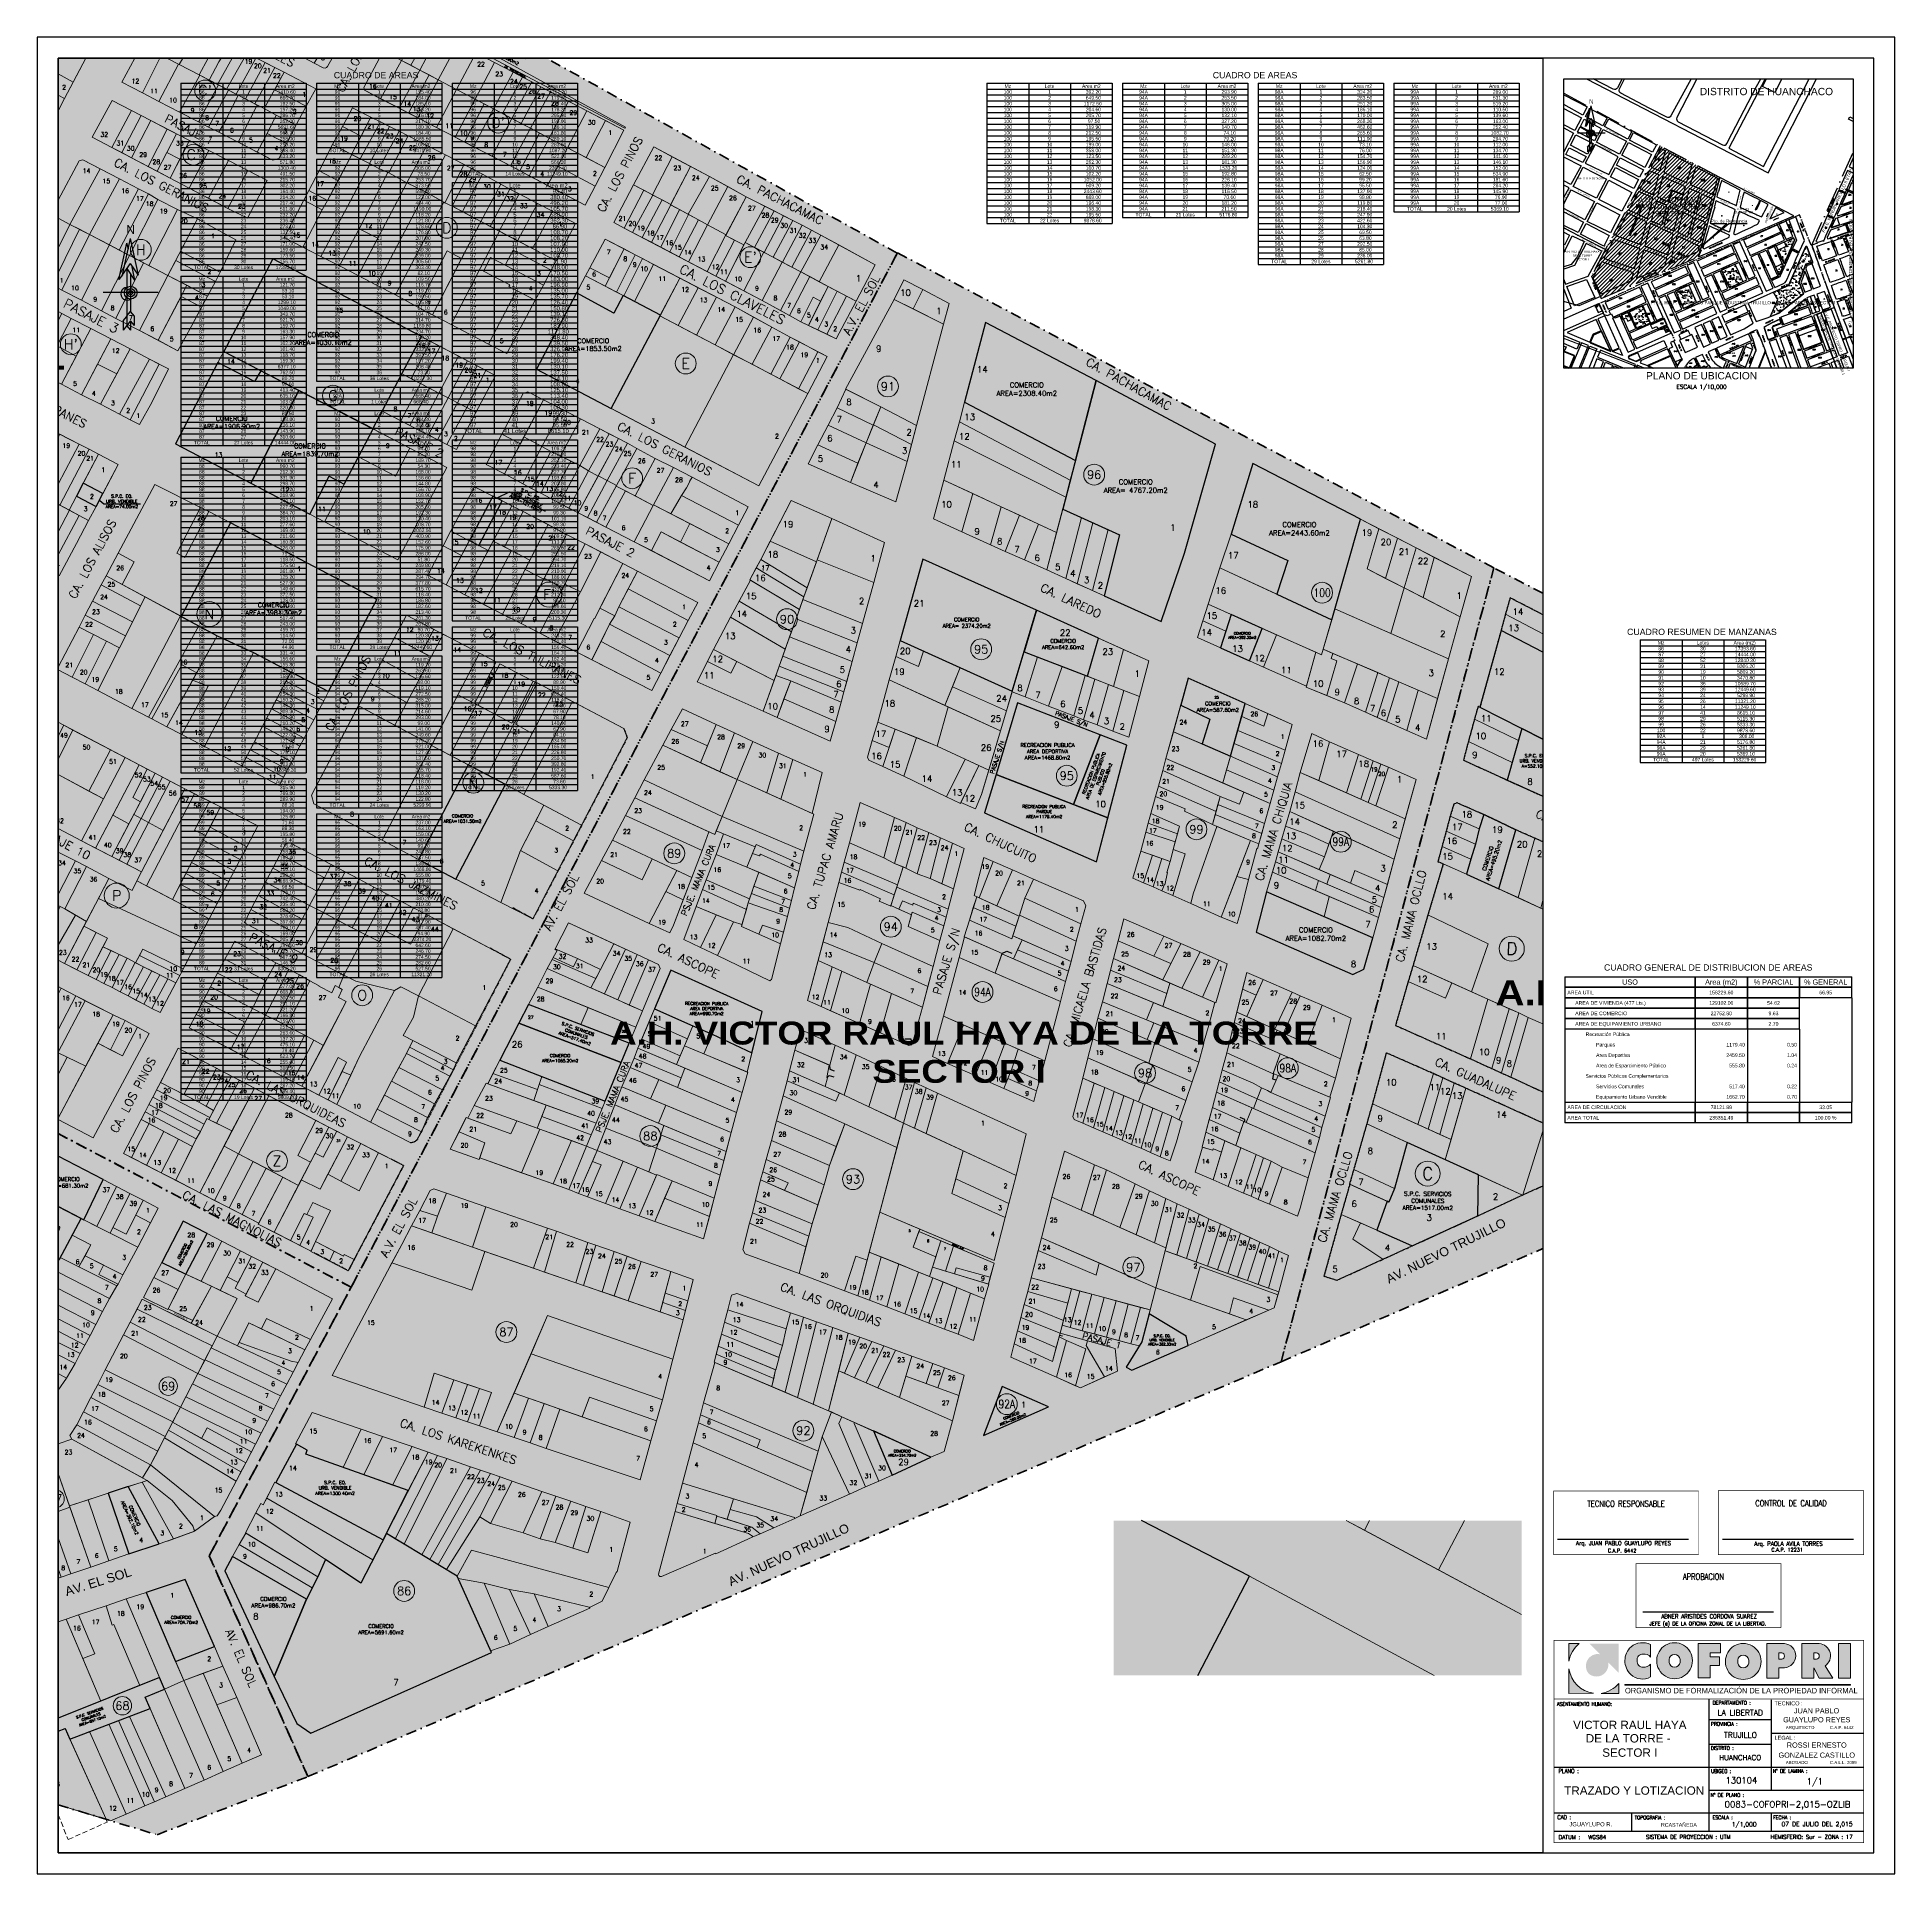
# Paper-space layout 'Layout1' of a CAD drawing. Header units: millimetres. Extents: x -465 to 425, y 0 to 880.
# The model-space entities are those that its viewports show. They can reach past a viewport. Long polylines and large blocks are cut down to what shows.
import ezdxf
from ezdxf.enums import TextEntityAlignment as Align

# ---------------------------------------------------------------- set-up
doc = ezdxf.new("R2010")
doc.units = ezdxf.units.MM
doc.header["$MEASUREMENT"] = 0
doc.header["$PDMODE"] = 3
doc.header["$PDSIZE"] = 0.5
for name, pattern in [('ACAD_ISO10W100', [18, 12, -3, 0, -3]), ('DASHDOTX2', [50.8, 25.4, -12.7, 0, -12.7]), ('DASHED', [0.75, 0.5, -0.25]), ('HIDDEN', [9.525, 6.35, -3.175])]:
    doc.linetypes.add(name, pattern=pattern)
doc.layers.get('0').update_dxf_attribs({"lineweight": 15})
for name, color, linetype, lineweight in [('A_LIMITES SECTORES', 1, 'DASHDOTX2', 50), ('A_NO FORMAL', 9, 'Continuous', 13), ('JL - CALLES_VERIFICADAS', 141, 'Continuous', 20), ('JL - LOTE PRESCRITO', 190, 'Continuous', 30), ('JL - LOTES EXCEPTUADO', 33, 'Continuous', 30), ('MANZANAS', 7, 'Continuous', 18), ('VERTICES', 7, 'Continuous', 20), ('VIVIENDA', 7, 'Continuous', 15)]:
    doc.layers.add(name, color=color, linetype=linetype, lineweight=lineweight)
for name, color, linetype in [('AREA-DEPOR', 100, 'Continuous'), ('AREA-ESPP', 100, 'Continuous'), ('CALLES', 7, 'Continuous'), ('CAM', 7, 'Continuous'), ('CGDA', 7, 'Continuous'), ('COLINDANTES', 4, 'DASHED'), ('COMERCIO', 1, 'Continuous'), ('CRM', 7, 'Continuous'), ('DESC-USOS', 7, 'Continuous'), ('EQUIP-URB-VEND', 7, 'Continuous'), ('MEMBRETE', 7, 'Continuous'), ('NORTE', 7, 'Continuous'), ('NUEVA ESPERANZA II', 160, 'Continuous'), ('NUEVA ESPERANZA IV', 191, 'Continuous'), ('PLANO-UBICACION', 8, 'Continuous'), ('PRODUCCION', 7, 'Continuous'), ('SECCIONES-VIAS', 7, 'Continuous'), ('SERV-COMUNALES', 40, 'Continuous'), ('SERV-ELECTRIFICACION', 7, 'Continuous')]:
    doc.layers.add(name, color=color, linetype=linetype)
doc.layers.get('SECCIONES-VIAS').off()
doc.styles.add('arial', font='arial.ttf')
doc.styles.add('cota100', font='trebuc.ttf')
doc.styles.add('MEMBRETE', font='arial.ttf')
doc.styles.add('NOM PP', font='ARIALN.TTF')
doc.styles.add('ROMANC', font='romanc.shx')
doc.styles.add('ROMANS', font='romans.shx')
doc.styles.add('ROMANT', font='romant.shx')
doc.styles.add('ROMANTICBOLD', font='arial.ttf', dxfattribs={"width": 1.2, "height": 0.3})
doc.styles.add('SANSSERIF', font='sanss___.ttf')
doc.styles.add('SANSSERIFREG', font='sanss___.ttf')
doc.styles.get("Standard").update_dxf_attribs({"font": 'arial.ttf'})
doc.dimstyles.new('ACOTAMIENTO$7', dxfattribs={"dimtxt": 1, "dimasz": 0.5, "dimexe": 0.18, "dimexo": 0.0625, "dimgap": 0.25, "dimtad": 2, "dimzin": 4, "dimdsep": 46, "dimtxsty": 'ROMANS', "dimcen": 0.09, "dimclrd": 8, "dimclre": 8, "dimclrt": 256, "dimadec": 0, "dimazin": 0, "dimtfac": 1, "dimtmove": 0, "dimatfit": 3, "dimfxl": 1, "dimtolj": 1, "dimtzin": 1, "dimarcsym": 0})
doc.dimstyles.new('COTA _100', dxfattribs={"dimscale": 1.26, "dimtxt": 0.95, "dimasz": 0.04, "dimexe": 0.06, "dimexo": 0.1, "dimgap": 0.04, "dimtad": 0, "dimzin": 1, "dimdsep": 46, "dimtxsty": 'cota100', "dimblk": 'ARCHTICK', "dimcen": 0.09, "dimdle": 0.06, "dimse1": 1, "dimse2": 1, "dimsd1": 1, "dimsd2": 1, "dimclrd": 256, "dimclre": 178, "dimclrt": 7, "dimaunit": 1, "dimadec": 3, "dimazin": 0, "dimtfac": 1, "dimtmove": 2, "dimatfit": 2, "dimldrblk": 'ARCHTICK', "dimfxl": 1, "dimarcsym": 0})
pattern_1 = [(37.5, (-71003.2818, -910053.4818), (-0.0755920297, 2.312188523), [0, -1.824, 0, -2.04, 0, -1.95]), (7.5, (-71003.2818, -910053.4818), (2.123732046, 3.386575278), [0, -0.984, 0, -1.644, 0, -0.63]), (327.5, (-71004.7578, -910053.4818), (3.736970234, 0.0067908642), [0, -0.6, 0, -2.16, 0, -2.82]), (317.5, (-71004.7578, -910053.4818), (3.607351925, 1.053210678), [0, -0.3, 0, -1.416, 0, -1.62])]

# ---------------------------------------------------------------- blocks, each defined once
blk = doc.blocks.new('NORTE2')
at = {"layer": 'NORTE'}
h = blk.add_hatch(color=256, dxfattribs=at)
edge = h.paths.add_edge_path()
edge.add_line((0, 0), (-1.4, 0))
edge.add_ellipse((0, 0), major_axis=(1, 1), ratio=1, start_angle=495.0011, end_angle=585.0011)
edge.add_line((0, -1.4), (0, 0))
edge = h.paths.add_edge_path()
edge.add_ellipse((0, 0), major_axis=(1, 1), ratio=1, start_angle=315.0011, end_angle=405.0011)
edge.add_line((0, 1.4), (0, 0))
edge.add_line((0, 0), (1.4, 0))
edge = h.paths.add_edge_path()
edge.add_ellipse((0, 0), major_axis=(-2.15, 2.15), ratio=1, start_angle=315.0011, end_angle=376.3408)
edge.add_line((-2.7, 1.5), (-2.7, 0))
edge.add_line((-2.7, 0), (-1.4, 0))
edge.add_ellipse((0, 0), major_axis=(1, 1), ratio=1, start_angle=405.0011, end_angle=495.0011, ccw=False)
edge.add_line((0, 1.4), (0, 3))
edge = h.paths.add_edge_path()
edge.add_ellipse((0, 0), major_axis=(-2.15, 2.15), ratio=1, start_angle=495.0011, end_angle=585.0011)
edge.add_line((3, 0), (1.4, 0))
edge.add_ellipse((0, 0), major_axis=(1, 1), ratio=1, start_angle=585.0011, end_angle=675.0011, ccw=False)
edge.add_line((0, -1.4), (0, -3))
edge = h.paths.add_edge_path()
edge.add_arc((0, 0), 4.75, 180, 235.8192, ccw=False)
edge.add_line((-4.8, 0), (-7.2, 0))
edge.add_ellipse((-2.5, -0.9), major_axis=(-3.36, 3.36), ratio=1, start_angle=34.1728, end_angle=133.2317)
edge.add_line((-2.7, -5.6), (-2.7, -3.9))
edge = h.paths.add_edge_path()
edge.add_ellipse((-2.5, -0.9), major_axis=(-3.36, 3.36), ratio=1, start_angle=-41.8681, end_angle=34.1728)
edge.add_line((-7.2, 0), (-4.8, 0))
edge.add_arc((0, 0), 4.75, 125.8414, 180, ccw=False)
edge = h.paths.add_edge_path()
edge.add_ellipse((0, 0), major_axis=(-2.15, 2.15), ratio=1, start_angle=376.3408, end_angle=405.0011)
edge.add_line((-3, 0), (-2.7, 0))
edge.add_line((-2.7, 0), (-2.7, 1.5))
edge = h.paths.add_edge_path()
edge.add_line((0, -4.9), (0, -4.8))
edge.add_arc((0, 0), 4.75, 235.8192, 270, ccw=False)
edge.add_line((-2.7, -3.9), (-2.7, -5.6))
edge.add_ellipse((-2.5, -0.9), major_axis=(-3.36, 3.36), ratio=1, start_angle=133.2317, end_angle=167.0694)
edge = h.paths.add_edge_path()
edge.add_arc((0, 0), 4.75, 270, 273.1308, ccw=False)
edge.add_line((0, -4.8), (0, -4.9))
edge.add_ellipse((-2.5, -0.9), major_axis=(-3.36, 3.36), ratio=1, start_angle=167.0694, end_angle=170.8426)
h.paths.add_polyline_path([(0.8, 20.3), (0, 21.5), (-2.6, 17.8), (3.2, 9.3)])
h.paths.add_polyline_path([(-1.7, 32.1), (-2.7, 36.4), (-8.6, 9.6), (-6, 13.2)])
h.paths.add_polyline_path([(0.2, -20.9), (0, -20.7), (-2.9, -24.2), (-2.9, -17.6), (-5.6, -20.8), (-5.6, -27.8), (-2.7, -24.3), (0.2, -27.8)])
for p, q in [((-8.6, 9.6), (-2.7, 36.4)), ((-6, 13.2), (0, 40)), ((-1.7, 32.1), (-2.7, 36.4)), ((5.9, 12.9), (0, 40)), ((-6, 13.2), (0, 21.5)), ((-2.7, 17.8), (-2.7, -17)), ((3.2, 9.3), (-2.6, 17.8)), ((5.9, 12.9), (0, 21.5)), ((0, 14), (0, -9.1)), ((3.2, 9.3), (0.8, 20.3)), ((-6, 13.2), (-8.6, 9.6)), ((20.3, 0), (-20.3, 0)), ((0, -8.6), (0, -13.9)), ((-5.6, -20.8), (-2.9, -17.6)), ((-5.6, -20.8), (-5.6, -27.8)), ((-2.7, -24.3), (-5.6, -27.8)), ((-2.9, -17.2), (0, -13.8)), ((-2.9, -17.2), (-2.9, -24.2)), ((0, -20.7), (-2.9, -24.2)), ((0.2, -27.8), (-2.7, -24.3)), ((2.9, -17.3), (0, -13.8)), ((2.9, -24.2), (0, -20.7)), ((0.2, -27.8), (0.2, -20.9)), ((2.9, -24.2), (2.9, -17.3))]:
    blk.add_line(p, q, dxfattribs=at)
blk.add_circle((0, 0), 4.75, dxfattribs=at)
for centre, major_axis, start_param, end_param in [((-2.5, -0.9), (-3.36, 3.36), -0.730736, 2.981765), ((0, 0), (-2.15, 2.15), 3.926991, 10.210176), ((0, 0), (1, 1), 5.497787, 11.780972)]:
    blk.add_ellipse(centre, major_axis=major_axis, ratio=1, start_param=start_param, end_param=end_param, dxfattribs=at)
at = {"layer": 'NORTE', "style": 'MEMBRETE'}
blk.add_text('N', height=6.5, dxfattribs=at).set_placement((0, 46.5), align=Align.MIDDLE_CENTER)
blk = doc.blocks.new('*D58')
at = {"layer": 'DEFPOINTS', "color": 0, "ltscale": 0.3, "transparency": 16777216}
for p in [(712060.7, 9107460.09, 0), (712087.27, 9107441.21, 0), (712086.53, 9107440.17)]:
    blk.add_point(p, dxfattribs=at)
at = {"layer": 'JL - LOTE PRESCRITO', "color": 7, "ltscale": 0.3, "transparency": 16777216, "insert": (1429405.49, 18217459.33), "char_height": 1.425, "attachment_point": 5, "rotation": 324.599, "style": 'cota100'}
blk.add_mtext('32.60', dxfattribs=at)
blk = doc.blocks.new('_ARCHTICK')
at = {"color": 0, "linetype": 'ByBlock', "const_width": 0.15}
blk.add_lwpolyline([(-0.5, -0.5), (0.5, 0.5)], dxfattribs=at)
blk = doc.blocks.new('*D59')
at = {"layer": 'DEFPOINTS', "color": 0, "ltscale": 0.3, "transparency": 16777216}
for p in [(712087.26, 9107441.22, 0), (712083.48, 9107436.26), (712084.86, 9107435.67, 0)]:
    blk.add_point(p, dxfattribs=at)
at = {"layer": 'JL - LOTE PRESCRITO', "color": 7, "ltscale": 0.3, "transparency": 16777216, "insert": (1429428, 18217438.51), "char_height": 1.425, "attachment_point": 5, "rotation": 66.634, "style": 'cota100'}
blk.add_mtext('6.04', dxfattribs=at)
blk = doc.blocks.new('*D42')
at = {"layer": 'DEFPOINTS', "color": 0, "ltscale": 0.3, "transparency": 16777216}
for p in [(712113.94, 9107518.01), (712115.47, 9107517.21, 0), (712112.17, 9107510.89)]:
    blk.add_point(p, dxfattribs=at)
at = {"layer": 'JL - LOTE PRESCRITO', "color": 7, "ltscale": 0.3, "transparency": 16777216, "insert": (1429483.83, 18217589.2), "char_height": 1.425, "attachment_point": 5, "rotation": 62.4275, "style": 'cota100'}
blk.add_mtext('7.13', dxfattribs=at)
blk = doc.blocks.new('*D60')
at = {"layer": 'DEFPOINTS', "color": 0, "ltscale": 0.3, "transparency": 16777216}
for p in [(712103.91, 9107488.29), (712105.11, 9107487.76), (712101.56, 9107482.92)]:
    blk.add_point(p, dxfattribs=at)
at = {"layer": 'JL - LOTE PRESCRITO', "color": 7, "ltscale": 0.3, "transparency": 16777216, "insert": (1429466.3, 18217530.2), "char_height": 1.425, "attachment_point": 5, "rotation": 66.3389, "style": 'cota100'}
blk.add_mtext('5.86', dxfattribs=at)
blk = doc.blocks.new('*D61')
at = {"layer": 'DEFPOINTS', "color": 0, "ltscale": 0.3, "transparency": 16777216}
for p in [(712101.56, 9107482.92), (712102.79, 9107482.46), (712099.46, 9107477.25)]:
    blk.add_point(p, dxfattribs=at)
at = {"layer": 'JL - LOTE PRESCRITO', "color": 7, "ltscale": 0.3, "transparency": 16777216, "insert": (1429461.8, 18217519.19), "char_height": 1.425, "attachment_point": 5, "rotation": 69.6933, "style": 'cota100'}
blk.add_mtext('6.04', dxfattribs=at)
blk = doc.blocks.new('*D44')
at = {"layer": 'DEFPOINTS', "color": 0, "ltscale": 0.3, "transparency": 16777216}
for p in [(712082.84, 9107519.41), (712078.33, 9107507.41), (712079.92, 9107506.82)]:
    blk.add_point(p, dxfattribs=at)
at = {"layer": 'JL - LOTE PRESCRITO', "color": 7, "ltscale": 0.3, "transparency": 16777216, "insert": (1556510.91, 18552348.81), "char_height": 1.425, "attachment_point": 5, "rotation": 69.3977, "style": 'cota100'}
blk.add_mtext('12.82', dxfattribs=at)
blk = doc.blocks.new('*D62')
at = {"layer": 'DEFPOINTS', "color": 0, "ltscale": 0.3, "transparency": 16777216}
for p in [(712103.14, 9107487.99), (712103.67, 9107487.75), (712101.22, 9107482.13)]:
    blk.add_point(p, dxfattribs=at)
at = {"layer": 'JL - LOTE PRESCRITO', "color": 7, "ltscale": 0.3, "transparency": 16777216, "insert": (1761473.94, 19211200.63), "char_height": 1.425, "attachment_point": 5, "rotation": 66.3935, "style": 'cota100'}
blk.add_mtext('6.13', dxfattribs=at)
blk = doc.blocks.new('*D47')
at = {"layer": 'DEFPOINTS', "color": 0, "ltscale": 0.3, "transparency": 16777216}
for p in [(712090.86, 9107454.65), (712092.06, 9107454.33), (712087.24, 9107441.12)]:
    blk.add_point(p, dxfattribs=at)
at = {"layer": 'JL - LOTE PRESCRITO', "color": 7, "ltscale": 0.3, "transparency": 16777216, "insert": (1429438.79, 18217454.87), "char_height": 1.425, "attachment_point": 5, "rotation": 74.9882, "style": 'cota100'}
blk.add_mtext('14.00', dxfattribs=at)
blk = doc.blocks.new('*D49')
at = {"layer": 'DEFPOINTS', "color": 0, "ltscale": 0.3, "transparency": 16777216}
for p in [(712112.24, 9107423.55), (712113.53, 9107422.98), (712112.47, 9107420.54, 0)]:
    blk.add_point(p, dxfattribs=at)
at = {"layer": 'JL - LOTE PRESCRITO', "color": 7, "ltscale": 0.3, "transparency": 16777216, "insert": (2018713.82, 19488258.81), "char_height": 1.425, "attachment_point": 5, "rotation": 66.4879, "style": 'cota100'}
blk.add_mtext('2.66', dxfattribs=at)
blk = doc.blocks.new('*D50')
at = {"layer": 'DEFPOINTS', "color": 0, "ltscale": 0.3, "transparency": 16777216}
for p in [(712087.24, 9107441.12), (712084.86, 9107435.67), (712085.06, 9107435.58)]:
    blk.add_point(p, dxfattribs=at)
at = {"layer": 'JL - LOTE PRESCRITO', "color": 7, "ltscale": 0.3, "transparency": 16777216, "insert": (1429431.69, 18217435.91), "char_height": 1.425, "attachment_point": 5, "rotation": 66.4331, "style": 'cota100'}
blk.add_mtext('5.95', dxfattribs=at)
blk = doc.blocks.new('*D51')
at = {"layer": 'DEFPOINTS', "color": 0, "ltscale": 0.3, "transparency": 16777216}
for p in [(711798.11, 9107297.2, 0), (638644.95, 8884680.95), (638646.1, 8884680.58, 0)]:
    blk.add_point(p, dxfattribs=at)
at = {"layer": 'JL - LOTE PRESCRITO', "color": 7, "ltscale": 0.3, "transparency": 16777216, "insert": (1552507.84, 18611954.35), "char_height": 1.425, "attachment_point": 5, "rotation": 71.8094, "style": 'cota100'}
blk.add_mtext('234327.50', dxfattribs=at)
blk = doc.blocks.new('*D52')
at = {"layer": 'DEFPOINTS', "color": 0, "transparency": 16777216}
for p in [(1858877.2, 12101921.31, 0), (1858878.58, 12101920.79, 0), (712008.59, 9107544.89, 0)]:
    blk.add_point(p, dxfattribs=at)
at = {"layer": 'VIVIENDA', "color": 7, "transparency": 16777216, "insert": (1285444.27, 10604732.57, 0), "char_height": 1.425, "attachment_point": 5, "rotation": 69.0428, "style": 'cota100'}
blk.add_mtext('3206493.07', dxfattribs=at)
blk = doc.blocks.new('*D63')
at = {"layer": 'DEFPOINTS', "color": 0, "ltscale": 0.3, "transparency": 16777216}
for p in [(711946.72, 9107290.72, 0), (711971.68, 9107272.64), (711972.42, 9107273.77, 0)]:
    blk.add_point(p, dxfattribs=at)
at = {"layer": 'JL - LOTE PRESCRITO', "color": 7, "ltscale": 0.3, "transparency": 16777216, "insert": (1429184.61, 18217116.63), "char_height": 1.425, "attachment_point": 5, "rotation": 326.6096, "style": 'cota100'}
blk.add_mtext('30.79', dxfattribs=at)
blk = doc.blocks.new('*D64')
at = {"layer": 'DEFPOINTS', "color": 0, "ltscale": 0.3, "transparency": 16777216}
for p in [(712022.15, 9107211.49), (712023.51, 9107210.98, 0), (712016.61, 9107192.61, 0)]:
    blk.add_point(p, dxfattribs=at)
at = {"layer": 'JL - LOTE PRESCRITO', "color": 7, "ltscale": 0.3, "transparency": 16777216, "insert": (1429304.23, 18216959.12), "char_height": 1.425, "attachment_point": 5, "rotation": 69.438, "style": 'cota100'}
blk.add_mtext('19.62', dxfattribs=at)
blk = doc.blocks.new('*D65')
at = {"layer": 'DEFPOINTS', "color": 0, "ltscale": 0.3, "transparency": 16777216}
for p in [(712013.97, 9107217.34), (712015.46, 9107216.78, 0), (712008.7, 9107198.67, 0)]:
    blk.add_point(p, dxfattribs=at)
at = {"layer": 'JL - LOTE PRESCRITO', "color": 7, "ltscale": 0.3, "transparency": 16777216, "insert": (1420517.48, 18208771.18), "char_height": 1.425, "attachment_point": 5, "rotation": 69.5218, "style": 'cota100'}
blk.add_mtext('19.34', dxfattribs=at)
blk = doc.blocks.new('*D56')
at = {"layer": 'DEFPOINTS', "color": 0, "ltscale": 0.3, "transparency": 16777216}
for p in [(711904.93, 9107395.39, 0), (711906.34, 9107394.91), (711900.87, 9107383.36, 0)]:
    blk.add_point(p, dxfattribs=at)
at = {"layer": 'JL - LOTE PRESCRITO', "color": 7, "ltscale": 0.3, "transparency": 16777216, "insert": (1522262.21, 18476834.14), "char_height": 1.425, "attachment_point": 5, "rotation": 71.355, "style": 'cota100'}
blk.add_mtext('12.70', dxfattribs=at)
blk = doc.blocks.new('*D57')
at = {"layer": 'DEFPOINTS', "color": 0, "ltscale": 0.3, "transparency": 16777216}
for p in [(711803.61, 9107439.76, 0), (711798.54, 9107426.35, 0), (711799.95, 9107425.82)]:
    blk.add_point(p, dxfattribs=at)
at = {"layer": 'JL - LOTE PRESCRITO', "color": 7, "lineweight": 30, "ltscale": 0.3, "transparency": 16777216, "insert": (1428871.17, 18217418.99), "char_height": 1.425, "attachment_point": 5, "rotation": 69.2928, "style": 'cota100'}
blk.add_mtext('14.33', dxfattribs=at)
blk = doc.blocks.new('*D72')
at = {"layer": 'DEFPOINTS', "color": 0, "linetype": 'HIDDEN', "ltscale": 0.3, "transparency": 16777216}
blk.add_point((711923.25, 9107645.89, 0), dxfattribs=at)
blk.add_point((711923.25, 9107645.89, 0), dxfattribs=at)
blk.add_point((711923.25, 9107645.89, 0), dxfattribs=at)
at = {"layer": 'NUEVA ESPERANZA II', "color": 7, "linetype": 'HIDDEN', "lineweight": 0, "ltscale": 0.3, "transparency": 16777216, "insert": (1418470.26, 18205919.98, 0), "char_height": 1.197, "attachment_point": 5, "style": 'cota100'}
blk.add_mtext('0.00', dxfattribs=at)
blk = doc.blocks.new('*D70')
at = {"layer": 'DEFPOINTS', "color": 0, "linetype": 'HIDDEN', "ltscale": 0.3, "transparency": 16777216}
for p in [(712074.97, 9107450.32, 0), (712075.76, 9107449.89, 0), (712023.1, 9107354.37, 0)]:
    blk.add_point(p, dxfattribs=at)
at = {"layer": 'NUEVA ESPERANZA II', "color": 7, "linetype": 'HIDDEN', "lineweight": 0, "ltscale": 0.3, "transparency": 16777216, "insert": (1418704.64, 18205382.08, 0), "char_height": 1.197, "attachment_point": 5, "rotation": 61.6015, "style": 'cota100'}
blk.add_mtext('109.07', dxfattribs=at)
blk = doc.blocks.new('*D291')
at = {"layer": 'DEFPOINTS', "color": 0, "ltscale": 0.3, "transparency": 16777216}
for p in [(712089.38, 9107536.82, 0), (712101.51, 9107527.54, 0), (712102.45, 9107528.76)]:
    blk.add_point(p, dxfattribs=at)
at = {"layer": 'JL - LOTES EXCEPTUADO', "color": 7, "ltscale": 0.3, "transparency": 16777216, "insert": (1429451.17, 18217626.72), "char_height": 1.425, "attachment_point": 5, "rotation": 322.5737, "style": 'cota100'}
blk.add_mtext('15.28', dxfattribs=at)
blk = doc.blocks.new('*D329')
at = {"layer": 'DEFPOINTS', "color": 0, "ltscale": 0.3, "transparency": 16777216}
for p in [(712110.07, 9107505.13), (712110.22, 9107505.07), (712105.9, 9107493.57)]:
    blk.add_point(p, dxfattribs=at)
at = {"layer": 'JL - LOTES EXCEPTUADO', "color": 7, "ltscale": 0.3, "transparency": 16777216, "insert": (1429469.44, 18217547.5), "char_height": 1.425, "attachment_point": 5, "rotation": 69.3964, "style": 'cota100'}
blk.add_mtext('{\\H0.78947x;12.29}', dxfattribs=at)
blk = doc.blocks.new('*D345')
at = {"layer": 'DEFPOINTS', "color": 0, "ltscale": 0.3, "transparency": 16777216}
for p in [(712107.08, 9107523.29, 0), (712115.18, 9107517.43), (712115.96, 9107518.51)]:
    blk.add_point(p, dxfattribs=at)
at = {"layer": 'JL - LOTES EXCEPTUADO', "color": 7, "ltscale": 0.3, "transparency": 16777216, "insert": (1429490.52, 18217596.85), "char_height": 1.425, "attachment_point": 5, "rotation": 324.1209, "style": 'cota100'}
blk.add_mtext('10.00', dxfattribs=at)
blk = doc.blocks.new('*D184')
at = {"layer": 'DEFPOINTS', "color": 0, "ltscale": 0.3, "transparency": 16777216}
for p in [(711948.89, 9107296.74, 0), (711973.75, 9107278.88), (711974.43, 9107279.9, 0)]:
    blk.add_point(p, dxfattribs=at)
at = {"layer": 'JL - LOTES EXCEPTUADO', "color": 7, "ltscale": 0.3, "transparency": 16777216, "insert": (1429188.43, 18217129.13), "char_height": 1.425, "attachment_point": 5, "rotation": 326.6106, "style": 'cota100'}
blk.add_mtext('30.59', dxfattribs=at)
blk = doc.blocks.new('*D230')
at = {"layer": 'DEFPOINTS', "color": 0, "ltscale": 0.3, "transparency": 16777216}
for p in [(711999.91, 9107434.73), (712000.34, 9107435.19, 0), (712023.52, 9107413.73, 0)]:
    blk.add_point(p, dxfattribs=at)
at = {"layer": 'JL - LOTES EXCEPTUADO', "color": 7, "ltscale": 0.3, "transparency": 16777216, "insert": (1435230.15, 18217398.6), "char_height": 1.425, "attachment_point": 5, "rotation": 317.1939, "style": 'cota100'}
blk.add_mtext('31.59', dxfattribs=at)
blk = doc.blocks.new('*D277')
at = {"layer": 'DEFPOINTS', "color": 0, "ltscale": 0.3, "transparency": 16777216}
for p in [(5920851.92, 23470790.36), (5920853.1, 23470789.93, 0), (712025.22, 9107418.43, 0)]:
    blk.add_point(p, dxfattribs=at)
at = {"layer": 'JL - LOTES EXCEPTUADO', "color": 7, "ltscale": 0.3, "transparency": 16777216, "insert": (-3004046.3, 604365.52), "char_height": 1.425, "attachment_point": 5, "rotation": 70.067, "style": 'cota100'}
blk.add_mtext('15278688.71', dxfattribs=at)

msp = doc.modelspace()

# ---------------------------------------------------------------- hatches: boundary and pattern name
at = {"transparency": 33554495}
h = msp.add_hatch(color=1, dxfattribs=at)
h.dxf.hatch_style = 1
h.paths.add_polyline_path([(712369.619, 9108743.948), (712424.764, 9108849.896), (712360.228, 9108884.951), (712215.295, 9108722.403), (712108.513, 9108612.806), (711934.369, 9108468.925), (711786.57, 9108400.253), (712633.365, 9107956.397), (712894.998, 9108451.85)])
at = {"transparency": 33554483}
h = msp.add_hatch(color=160, dxfattribs=at)
h.dxf.hatch_style = 1
h.paths.add_polyline_path([(713180.826, 9108301.134), (712895.09, 9108452.023), (712565.384, 9107827.661), (712612.655, 9107721.932), (713078.878, 9107920.707)])
at = {"transparency": 33554470}
h = msp.add_hatch(color=4, dxfattribs=at)
h.dxf.hatch_style = 1
h.paths.add_polyline_path([(713180.817, 9108301.089), (713078.878, 9107920.66), (713534.919, 9108117.751)])
at = {"layer": 'A_LIMITES SECTORES', "ltscale": 0.2, "transparency": 33554495}
h = msp.add_hatch(color=92, dxfattribs=at)
h.dxf.hatch_style = 1
h.paths.add_polyline_path([(712084.752, 9108243.958), (711722.765, 9107874.09), (711698.999, 9107787.158), (711853.228, 9107709.307), (711910.537, 9107884.974), (712540.367, 9107694.065), (712612.655, 9107721.932), (712565.384, 9107827.661), (712633.365, 9107956.397)])

# ---------------------------------------------------------------- linework, layer by layer
at = {"layer": 'A_LIMITES SECTORES', "color": 1, "ltscale": 0.2}
msp.add_lwpolyline([(712633.365, 9107956.397), (712894.998, 9108451.85), (712369.619, 9108743.948), (712424.764, 9108849.896), (712360.228, 9108884.951), (712215.295, 9108722.403), (712108.513, 9108612.806), (711934.369, 9108468.925), (711786.57, 9108400.253)], close=True, dxfattribs=at)
at = {"layer": 'A_LIMITES SECTORES', "color": 5, "ltscale": 0.2}
msp.add_lwpolyline([(712612.655, 9107721.932), (713078.878, 9107920.707), (713180.826, 9108301.134), (712895.09, 9108452.023), (712565.384, 9107827.661)], close=True, dxfattribs=at)
at = {"layer": 'A_LIMITES SECTORES', "color": 4, "ltscale": 0.2}
msp.add_lwpolyline([(713180.817, 9108301.089), (713078.878, 9107920.66), (713534.919, 9108117.751)], close=True, dxfattribs=at)
at = {"layer": 'A_LIMITES SECTORES', "color": 84, "ltscale": 0.2}
msp.add_lwpolyline([(712084.752, 9108243.958), (711722.765, 9107874.09), (711698.999, 9107787.158), (711853.228, 9107709.307), (711910.537, 9107884.974), (712540.367, 9107694.065), (712612.655, 9107721.932), (712565.384, 9107827.661), (712633.365, 9107956.397)], close=True, dxfattribs=at)
at = {"layer": 'A_NO FORMAL', "color": 7, "linetype": 'DASHED', "lineweight": 13, "ltscale": 5}
msp.add_lwpolyline([(712490.69, 9107709.122), (712497.832, 9107691.786), (712516.545, 9107700.107), (712515.93, 9107701.472)], close=True, dxfattribs=at)
at = {"layer": 'AREA-DEPOR'}
for points in [[(712992.268, 9108220.993), (712952.612, 9108236.34), (712942.365, 9108202.059), (712979.5, 9108187.674)], [(712786.556, 9108108.381), (712778.723, 9108089.747), (712797.146, 9108081.587), (712806.336, 9108077.593), (712825.364, 9108068.683), (712830.261, 9108088.428)]]:
    msp.add_lwpolyline(points, close=True, dxfattribs=at)
at = {"layer": 'AREA-ESPP'}
for points in [[(713004.917, 9108216.098), (712992.268, 9108220.993), (712979.5, 9108187.674), (712995.901, 9108181.32)], [(712995.901, 9108181.32), (712942.365, 9108202.059), (712936.873, 9108183.685), (712990.418, 9108160.172)]]:
    msp.add_lwpolyline(points, close=True, dxfattribs=at)
at = {"layer": 'COLINDANTES'}
for points in [[(713210.658, 9108275.345), (713188.61, 9108286.698), (713186.402, 9108278.921), (713184.312, 9108271.092), (713174.133, 9108234.242), (713173.288, 9108234.667), (713171.55, 9108228.512), (713168.627, 9108217.856), (713166.277, 9108208.91), (713187.22, 9108199.402), (713207.309, 9108190.311), (713224.695, 9108182.403), (713230.161, 9108179.929), (713237.854, 9108176.433), (713241.067, 9108174.923), (713248.452, 9108171.596), (713253.865, 9108169.124), (713258.93, 9108166.855), (713259.396, 9108166.86), (713259.706, 9108167.252), (713265.053, 9108188.49), (713278.467, 9108240.281)], [(713167.434, 9108051.734), (713156.443, 9108056.672), (713151.932, 9108058.725), (713129.315, 9108068.675), (713122.64, 9108044.22), (713119.934, 9108034.645), (713113.679, 9108012.75), (713111.687, 9108005.757), (713111.814, 9108005.699), (713107.657, 9107991.284), (713099.442, 9107961.703), (713105.7, 9107959.763), (713141.338, 9107976.03), (713173.17, 9107990.608), (713194.496, 9108000.556), (713194.769, 9108000.668), (713225.527, 9108014.554), (713227.712, 9108024.366), (713205.435, 9108034.565)]]:
    msp.add_lwpolyline(points, close=True, dxfattribs=at)
for points in [[(712764.041, 9108224.043), (712765.646, 9108219.736), (712720.468, 9108132.876), (712710.504, 9108138.308)], [(713211.319, 9108166.658), (713200.41, 9108171.534), (713191.307, 9108175.553), (713175.996, 9108182.823), (713163.164, 9108188.481), (713161.647, 9108187.854), (713159.931, 9108182.157), (713158.019, 9108174.859), (713155.999, 9108167.615), (713154.068, 9108160.316), (713156.59, 9108159.213), (713149.266, 9108134.84), (713142.128, 9108110.557), (713139.816, 9108102.89), (713133.717, 9108081.856), (713169.643, 9108065.802), (713179.786, 9108061.172), (713184.427, 9108059.056), (713188.994, 9108057.021), (713224.421, 9108040.713)], [(712699.815, 9108119.014), (712709.779, 9108113.582), (712664.84, 9108026.814), (712663.97, 9108026.188), (712662.171, 9108025.522), (712661.736, 9108025.603)], [(712652.469, 9108017.886), (712658.485, 9108014.747), (712631.991, 9107964.328), (712615.527, 9107972.909)]]:
    msp.add_lwpolyline(points, dxfattribs=at)
at = {"layer": 'COMERCIO'}
for points in [[(712667.014, 9108411.85), (712595.874, 9108449.182), (712572.376, 9108404.715), (712643.82, 9108367.629)], [(712781.514, 9108422.18), (712763.626, 9108431.57), (712759.193, 9108423.146), (712741.414, 9108432.84), (712722.158, 9108396.222), (712757.889, 9108377.475)], [(712937.322, 9108418.59), (712927.232, 9108380.4), (712980.329, 9108352.509), (712990.311, 9108390.83)], [(712608.301, 9108386.067), (712590.127, 9108395.5), (712587.14, 9108390.297), (712569.581, 9108399.383), (712549.264, 9108360.524), (712585.266, 9108341.648)], [(712990.311, 9108390.83), (712974.252, 9108329.178), (713001.515, 9108316.9), (712994.125, 9108287.722), (713021.491, 9108275.43), (713032.678, 9108308.098), (713047.546, 9108360.384)], [(712643.852, 9108367.612), (712608.301, 9108386.067), (712585.266, 9108341.648), (712613.553, 9108326.859), (712622.916, 9108344.984), (712630.038, 9108341.125)], [(713065.34, 9108351.035), (713054.955, 9108317.213), (713082.189, 9108304.631), (713076.841, 9108288.389), (713103.134, 9108276.212), (713116.875, 9108324.422)], [(712586.575, 9108260.556), (712604.395, 9108251.121), (712604.489, 9108251.301), (712622.6, 9108241.806), (712645.72, 9108285.937), (712575.525, 9108322.68), (712551.993, 9108277.81), (712569.222, 9108268.488)], [(712907.208, 9108305.227), (712896.475, 9108266.227), (712950.121, 9108241.974), (712961.705, 9108280.73)], [(712961.705, 9108280.73), (712955.763, 9108260.849), (712986.075, 9108249.126), (712991.393, 9108267.384)], [(713055.04, 9108278.688), (713049.89, 9108262.705), (713063.826, 9108256.513), (713069.832, 9108272.082)], [(713034.425, 9108248.147), (713030.831, 9108235.237), (713044.705, 9108228.564), (713041.011, 9108216.675), (713054.717, 9108210.834), (713061.758, 9108236.018)], [(712707.286, 9108197.204), (712689.5, 9108206.669), (712665.698, 9108161.286), (712683.595, 9108151.963)], [(713175.996, 9108182.823), (713173.86, 9108175.948), (713172.086, 9108168.648), (713169.78, 9108161.563), (713167.721, 9108154.344), (713183.184, 9108147.279), (713191.307, 9108175.553)], [(713071.963, 9108145.805), (713066.984, 9108126.536), (713113.229, 9108106.181), (713118.503, 9108108.848), (713122.817, 9108123.772)], [(712713.733, 9108082.87), (712704.573, 9108065.147), (712755.122, 9108045.571), (712762.803, 9108064.145)], [(712514.579, 9108007.964), (712486.989, 9108022.273), (712480.685, 9108010.516), (712480.226, 9108010.715), (712476.367, 9108003.443), (712505.263, 9107988.721)], [(712564.327, 9107982.161), (712552.869, 9107988.001), (712542.622, 9107968.271), (712554.22, 9107962.623)], [(712945.206, 9107908.897), (712936.262, 9107885.334), (712967.436, 9107899.036)], [(712883.575, 9107887.529), (712892.558, 9107866.428), (712911.132, 9107875.052)], [(712526.536, 9107860.851), (712516.939, 9107857.696), (712526.804, 9107828.6), (712541.454, 9107833.526)], [(712650.247, 9107838.428), (712638.031, 9107814.596), (712621.104, 9107825.945), (712617.472, 9107817.711), (712611.958, 9107806.94), (712596.422, 9107769.918), (712607.283, 9107747.446), (712613.979, 9107742.665), (712700.536, 9107781.378), (712684.208, 9107818.003)], [(712576.449, 9107827.397), (712572.89, 9107820.568), (712596.422, 9107769.918), (712611.958, 9107806.94)], [(712553.811, 9107816.433), (712535.101, 9107810.202), (712549.228, 9107777.147), (712567.95, 9107784.252)]]:
    msp.add_lwpolyline(points, close=True, dxfattribs=at)
at = {"layer": 'EQUIP-URB-VEND'}
msp.add_lwpolyline([(712504.031, 9107989.349), (712476.367, 9108003.443), (712465.939, 9107984.016), (712493.57, 9107969.914)], close=True, dxfattribs=at)
at = {"layer": 'MANZANAS'}
for points in [[(712497.512, 9108594.142), (712459.195, 9108614.545), (712453.304, 9108617.841), (712417.705, 9108636.684), (712408.205, 9108618.829), (712399.203, 9108601.023), (712406.115, 9108596.897), (712434.43, 9108581.673), (712432.82, 9108578.64), (712415.088, 9108588.646), (712397.517, 9108598.135), (712393.978, 9108591.271), (712384.743, 9108573.025), (712419.995, 9108554.488), (712455.845, 9108536.015), (712491.333, 9108517.024), (712496.016, 9108525.916), (712524.565, 9108579.737)], [(712719.949, 9108533.845), (712702.105, 9108543.204), (712658.24, 9108566.562), (712648.884, 9108548.773), (712639.387, 9108531.243), (712639.783, 9108529.857), (712709.731, 9108493.658), (712745.407, 9108474.767), (712750.282, 9108484.01), (712754.89, 9108492.926), (712764.014, 9108510.734), (712724.289, 9108531.569)], [(712484.514, 9108503.142), (712482.851, 9108508.614), (712451.049, 9108525.727), (712414.487, 9108544.522), (712379.147, 9108562.985), (712356.386, 9108518.567), (712333.264, 9108472.958), (712368.769, 9108454.638), (712404.474, 9108436.364), (712439.425, 9108418.488), (712462.802, 9108462.528)], [(712565.136, 9108501.059), (712518.863, 9108524.954), (712509.333, 9108507.444), (712574.314, 9108473.299), (712583.642, 9108468.544), (712593.124, 9108486.607), (712574.599, 9108496.173)], [(712729.82, 9108471.889), (712722.679, 9108475.561), (712713.815, 9108480.192), (712709.475, 9108482.573), (712705.044, 9108484.887), (712696.249, 9108489.648), (712690.991, 9108492.432), (712687.449, 9108494.29), (712678.561, 9108498.936), (712669.603, 9108503.382), (712660.755, 9108508.042), (712656.298, 9108510.308), (712651.81, 9108512.513), (712647.427, 9108514.835), (712642.876, 9108517.022), (712634.048, 9108521.41), (712629.223, 9108512.537), (712624.512, 9108503.83), (712618.094, 9108491.332), (712613.061, 9108481.832), (712610.638, 9108477.209), (712601.326, 9108459.396), (712610.228, 9108454.753), (712618.847, 9108450.281), (712627.777, 9108445.737), (712636.669, 9108441.162), (712645.569, 9108436.525), (712654.547, 9108431.847), (712665.262, 9108426.014), (712672.4, 9108422.292), (712681.351, 9108417.613), (712699.217, 9108408.295), (712707.918, 9108403.757), (712721.569, 9108429.272), (712725.497, 9108436.574), (712729.254, 9108443.637), (712731.607, 9108448.105), (712740.851, 9108466.01)], [(712834.912, 9108416.345), (712817.295, 9108426.079), (712755.014, 9108458.619), (712747.738, 9108444.824), (712745.696, 9108440.983), (712722.158, 9108396.222), (712828.753, 9108340.295), (712852.171, 9108384.552), (712861.379, 9108402.306), (712843.746, 9108411.659)], [(712693.675, 9108397.859), (712595.874, 9108449.182), (712572.376, 9108404.715), (712569.581, 9108399.383), (712549.264, 9108360.524), (712585.266, 9108341.648), (712613.553, 9108326.859), (712620.651, 9108323.126), (712655.778, 9108304.93), (712679.174, 9108349.082), (712661.532, 9108358.369), (712643.82, 9108367.629), (712648.265, 9108376.103), (712683.833, 9108357.793), (712693.172, 9108375.536), (712702.45, 9108393.254), (712697.89, 9108395.647)], [(712527.518, 9108405.963), (712518.273, 9108410.813), (712508.723, 9108415.677), (712499.27, 9108420.594), (712490.076, 9108425.393), (712479.988, 9108430.643), (712470.876, 9108435.271), (712456.818, 9108408.622), (712465.692, 9108404.013), (712476.096, 9108398.398), (712480.663, 9108396.374), (712485.463, 9108393.835), (712494.53, 9108389.055), (712504.234, 9108384.025), (712513.27, 9108379.425), (712522.416, 9108374.622), (712527.521, 9108371.998), (712532.052, 9108369.731), (712537.809, 9108380.319), (712545.81, 9108396.411), (712536.686, 9108401.096)], [(712937.322, 9108418.59), (712927.232, 9108380.4), (712924.847, 9108371.102), (712922.317, 9108361.892), (712917.306, 9108343.026), (712912.385, 9108324.469), (712925.958, 9108318.392), (712939.599, 9108312.152), (712946.661, 9108308.962), (712955.895, 9108304.869), (712966.666, 9108300.05), (712975.755, 9108295.94), (712994.125, 9108287.722), (713021.491, 9108275.43), (713032.678, 9108308.098), (713047.546, 9108360.384), (712990.311, 9108390.83)], [(712796.677, 9108344.526), (712787.875, 9108349.103), (712779.006, 9108353.517), (712770.181, 9108358.22), (712765.705, 9108360.784), (712743.266, 9108372.404), (712718.071, 9108385.334), (712715.857, 9108384.546), (712705.516, 9108365.069), (712698.134, 9108350.65), (712706.801, 9108346.078), (712719.75, 9108339.136), (712724.186, 9108336.778), (712733.267, 9108332.028), (712805.095, 9108294.891), (712809.727, 9108303.748), (712814.378, 9108312.64), (712814.378, 9108312.64), (712819.014, 9108321.503), (712823.578, 9108330.323)], [(713065.34, 9108351.035), (713054.955, 9108317.213), (713049.619, 9108300.996), (713043.882, 9108283.671), (713038.83, 9108267.735), (713049.89, 9108262.705), (713063.826, 9108256.513), (713070.521, 9108253.534), (713090.996, 9108244.448), (713090.847, 9108243.919), (713109.278, 9108236.373), (713139.136, 9108223.113), (713148.576, 9108218.96), (713159.08, 9108257.461), (713164.68, 9108277.598), (713170.058, 9108296.882), (713143.616, 9108310.606), (713116.875, 9108324.422)], [(712575.525, 9108322.68), (712565.226, 9108328.013), (712561.187, 9108330.042), (712539.308, 9108341.033), (712521.727, 9108308.08), (712515.975, 9108297.299), (712513.644, 9108292.932), (712509.508, 9108285.052), (712506.015, 9108278.392), (712503.005, 9108272.654), (712492.447, 9108252.524), (712499.737, 9108248.702), (712505.869, 9108245.487), (712512.002, 9108242.272), (712528.285, 9108233.704), (712536.297, 9108229.518), (712537.867, 9108228.698), (712545.09, 9108224.923), (712552.18, 9108221.219), (712563.187, 9108215.467), (712581.002, 9108206.159), (712598.861, 9108196.827), (712600.998, 9108200.73), (712602.933, 9108204.379), (712604.894, 9108208.093), (712608.863, 9108215.666), (712610.837, 9108219.441), (712613.161, 9108223.913), (712615.485, 9108228.318), (712617.903, 9108232.899), (712620.239, 9108237.365), (712622.6, 9108241.806), (712645.72, 9108285.937)], [(712770.624, 9108299.458), (712763.599, 9108303.125), (712745.515, 9108312.565), (712736.601, 9108317.098), (712715.714, 9108328.084), (712692.487, 9108339.881), (712681.194, 9108318.719), (712677.485, 9108311.63), (712670.09, 9108297.496), (712687.913, 9108288.182), (712705.919, 9108278.937), (712714.854, 9108274.337), (712723.773, 9108269.77), (712777.377, 9108242.249), (712794.876, 9108275.836), (712799.393, 9108284.442)], [(712844.213, 9108333.341), (712829.635, 9108305.079), (712824.341, 9108295.38), (712824.657, 9108295.189), (712815.177, 9108277.5), (712807.043, 9108261.892), (712799.073, 9108246.397), (712830.747, 9108232.34), (712837.404, 9108229.344), (712862.881, 9108217.965), (712865.515, 9108227.405), (712868.094, 9108236.64), (712869.452, 9108241.667), (712873.387, 9108256.245), (712875.823, 9108265.065), (712878.282, 9108274.344), (712883.78, 9108293.99), (712888.851, 9108313.233), (712863.63, 9108324.633)], [(712452.024, 9108308.175), (712447.585, 9108310.521), (712442.869, 9108313.11), (712433.597, 9108317.842), (712424.32, 9108322.653), (712413.997, 9108327.944), (712400.89, 9108302.706), (712401.393, 9108299.904), (712410.101, 9108295.451), (712419.249, 9108290.675), (712424.016, 9108288.18), (712428.552, 9108285.806), (712433.161, 9108283.443), (712437.767, 9108281.13), (712456.333, 9108271.467), (712465.567, 9108266.554), (712474.725, 9108261.561), (712489.088, 9108288.808), (712479.819, 9108293.633), (712470.577, 9108298.468)], [(712907.208, 9108305.227), (712896.475, 9108266.227), (712894.259, 9108258.54), (712891.076, 9108247.385), (712885.687, 9108227.14), (712883.062, 9108218.27), (712880.776, 9108210.291), (712881.364, 9108208.966), (712888.098, 9108205.898), (712898.181, 9108201.257), (712918.589, 9108191.315), (712925.309, 9108188.218), (712925.526, 9108188.668), (712932.467, 9108185.621), (712935.348, 9108192.548), (712950.023, 9108241.645), (712956.244, 9108239.224), (712967.529, 9108234.859), (712979.663, 9108230.195), (712984.305, 9108228.31), (712990.851, 9108225.774), (712998.256, 9108222.881), (713005.917, 9108219.957), (713011.061, 9108239.464), (713015.501, 9108256.546), (712961.705, 9108280.73)], [(713210.658, 9108275.345), (713188.61, 9108286.698), (713186.402, 9108278.921), (713184.312, 9108271.092), (713174.133, 9108234.242), (713173.288, 9108234.667), (713171.55, 9108228.512), (713168.627, 9108217.856), (713166.277, 9108208.91), (713187.22, 9108199.402), (713207.309, 9108190.311), (713224.695, 9108182.403), (713230.161, 9108179.929), (713237.854, 9108176.433), (713241.067, 9108174.923), (713248.452, 9108171.596), (713253.865, 9108169.124), (713258.93, 9108166.855), (713259.396, 9108166.86), (713259.706, 9108167.252), (713265.053, 9108188.49), (713278.467, 9108240.281)], [(712765.686, 9108219.758), (712764.032, 9108224.054), (712722.424, 9108245.893), (712720.644, 9108246.749), (712704.591, 9108255.072), (712694.197, 9108235.22), (712692.511, 9108236.096), (712702.852, 9108255.974), (712694.846, 9108260.125), (712659.918, 9108278.421), (712642.546, 9108245.814), (712614.326, 9108192.208), (712615.571, 9108187.957), (712665.698, 9108161.286), (712705.058, 9108140.783), (712720.413, 9108132.876), (712743.79, 9108177.738)], [(713034.425, 9108248.147), (713023.737, 9108209.758), (713022.189, 9108203.93), (713020.16, 9108196.398), (713018.79, 9108191.538), (713016.541, 9108183.444), (713015.265, 9108178.749), (713014.084, 9108174.406), (713011.716, 9108165.374), (713007.933, 9108152.319), (713012.99, 9108150.157), (713017.615, 9108148.256), (713021.71, 9108146.382), (713026.981, 9108144.085), (713035.643, 9108140.191), (713050.233, 9108133.746), (713057.865, 9108130.614), (713059.22, 9108135.396), (713063.276, 9108151.67), (713067.24, 9108166.52), (713067.634, 9108166.451), (713068.224, 9108168.88), (713071.024, 9108178.626), (713073.631, 9108188.146), (713075.453, 9108194.541), (713077.255, 9108200.974), (713079.017, 9108207.282), (713080.821, 9108213.735), (713084.186, 9108226.033), (713061.758, 9108236.018)], [(712952.612, 9108236.34), (712936.873, 9108183.685), (712990.418, 9108160.172), (713004.917, 9108216.098)], [(712808.18, 9108226.064), (712792.099, 9108233.579), (712786.709, 9108223.648), (712782.621, 9108216.081), (712773.736, 9108199.514), (712769.241, 9108190.862), (712764.771, 9108182.422), (712758.502, 9108170.523), (712753.38, 9108160.844), (712745.029, 9108145.147), (712776.091, 9108130.737), (712786.026, 9108126.256), (712787.863, 9108129.944), (712796.585, 9108152.751), (712801.487, 9108165.651), (712804.809, 9108174.605), (712807.538, 9108173.358), (712808.239, 9108175.069), (712811.754, 9108173.634), (712811.754, 9108173.634), (712808.285, 9108163.801), (712808.285, 9108163.801), (712803.532, 9108151.57), (712801.778, 9108146.887), (712798.712, 9108138.796), (712792.736, 9108123.036), (712800.689, 9108119.209), (712808.866, 9108115.399), (712833.919, 9108103.243), (712834.306, 9108103.505), (712834.682, 9108103.896), (712839.038, 9108120.948), (712842.358, 9108134), (712843.432, 9108138.061), (712844.348, 9108141.697), (712845.807, 9108147.723), (712847.846, 9108155.562), (712848.59, 9108159.084), (712850.2, 9108165.382), (712855.11, 9108183.063), (712854.308, 9108183.423), (712859.1, 9108202.938), (712844.978, 9108209.207), (712838.094, 9108212.306), (712825.791, 9108217.886), (712817.046, 9108222.009)], [(713116.042, 9108211.628), (713102.117, 9108217.717), (713093.672, 9108221.633), (713088.075, 9108203.06), (713085.565, 9108193.738), (713083.046, 9108184.37), (713081.012, 9108177.256), (713079.302, 9108171.297), (713079.312, 9108171.293), (713077.568, 9108164.979), (713076.144, 9108160.145), (713071.963, 9108145.805), (713066.984, 9108126.536), (713113.229, 9108106.181), (713118.503, 9108108.848), (713122.817, 9108123.772), (713125.492, 9108133.46), (713126.837, 9108138.275), (713128.129, 9108143.106), (713133.108, 9108161.558), (713143.539, 9108199.708), (713130.389, 9108205.503), (713123.04, 9108208.663)], [(712709.764, 9108113.544), (712669.459, 9108134.921), (712663.292, 9108138.146), (712657.059, 9108141.376), (712650.383, 9108144.902), (712644.174, 9108148.069), (712637.179, 9108151.91), (712630.52, 9108155.422), (712623.838, 9108158.895), (712603.931, 9108169.339), (712601.926, 9108168.673), (712599.286, 9108163.815), (712595.805, 9108157.252), (712592.394, 9108150.496), (712588.816, 9108144.027), (712585.369, 9108137.344), (712582.301, 9108131.052), (712603.229, 9108119.835), (712609.817, 9108116.258), (712616.495, 9108112.778), (712629.902, 9108105.918), (712627.51, 9108100.055), (712625.747, 9108100.979), (712624.081, 9108097.425), (712617.912, 9108100.618), (712618.002, 9108100.841), (712613.619, 9108103.247), (712608.564, 9108106.008), (712597.344, 9108111.741), (712577.568, 9108122.209), (712572.909, 9108113.561), (712569.364, 9108106.895), (712565.963, 9108100.266), (712562.465, 9108093.576), (712559.054, 9108087.11), (712555.725, 9108080.641), (712582.01, 9108067.162), (712600.928, 9108057.26), (712609.803, 9108052.652), (712642.693, 9108035.537), (712661.938, 9108025.557), (712663.454, 9108025.82), (712664.747, 9108026.653), (712667.001, 9108030.859), (712669.917, 9108037.78), (712673.342, 9108044.317), (712680.696, 9108057.513), (712682.352, 9108060.574), (712683.652, 9108063.899), (712693.022, 9108081.647)], [(712960.201, 9108151.983), (712950.142, 9108156.434), (712941.028, 9108160.425), (712936.51, 9108162.332), (712931.809, 9108144.047), (712933.07, 9108143.468), (712929.552, 9108132.278), (712927.101, 9108124.296), (712927.28, 9108124.216), (712924.598, 9108114.375), (712917.101, 9108086.258), (712911.967, 9108066.876), (712919.005, 9108063.631), (712932.265, 9108057.765), (712939.465, 9108054.512), (712946.002, 9108051.618), (712960.398, 9108045.352), (712961.766, 9108050.442), (712963.108, 9108055.31), (712965.732, 9108064.929), (712973.202, 9108093.364), (712975.662, 9108102.798), (712978.313, 9108112.456), (712980.765, 9108122.138), (712982.986, 9108130.55), (712985.374, 9108139.197), (712984.227, 9108141.53)], [(713000.79, 9108122.389), (712998.563, 9108113.819), (712995.493, 9108101.97), (712993.315, 9108093.165), (712991.146, 9108085.237), (712988.643, 9108075.431), (712986.315, 9108066.252), (712983.839, 9108056.491), (712979.088, 9108038.198), (712979.72, 9108036.773), (712983.922, 9108034.925), (712988.953, 9108032.753), (712993.474, 9108030.787), (712998.031, 9108028.854), (713002.709, 9108026.915), (713007.198, 9108024.831), (713011.781, 9108022.96), (713016.387, 9108020.889), (713021.023, 9108018.886), (713025.685, 9108016.944), (713028.709, 9108025.981), (713031.569, 9108035.824), (713030.121, 9108036.544), (713033.262, 9108045.827), (713036.306, 9108054.826), (713039.558, 9108064.282), (713041.837, 9108073.144), (713041.698, 9108073.201), (713044.224, 9108081.902), (713047.18, 9108092.862), (713047.685, 9108092.644), (713053.023, 9108111.399), (713049.136, 9108113.12), (713040.143, 9108117.089), (713022.722, 9108124.633), (713003.625, 9108132.939)], [(712737.472, 9108130.998), (712730.981, 9108118.236), (712732.07, 9108117.754), (712730.229, 9108114.337), (712729.748, 9108113.46), (712727.346, 9108109.075), (712722.774, 9108100.238), (712718.367, 9108091.777), (712713.733, 9108082.87), (712704.573, 9108065.147), (712698.778, 9108053.845), (712698.034, 9108054.115), (712692.329, 9108043.513), (712689.251, 9108037.408), (712688.476, 9108037.692), (712680.8, 9108022.523), (712694.762, 9108017.614), (712695.044, 9108018.444), (712737.694, 9108003.16), (712737.694, 9108003.16), (712742.355, 9108001.351), (712755.17, 9107996.507), (712762.138, 9107994.014), (712771.368, 9107990.577), (712778.859, 9107987.914), (712802.194, 9107979.516), (712807.272, 9107999.088), (712815.442, 9108030.45), (712818.052, 9108040.155), (712820.698, 9108049.695), (712823.458, 9108059.357), (712823.089, 9108059.511), (712830.261, 9108088.428), (712786.556, 9108108.381), (712770.786, 9108070.868), (712768.905, 9108066.214), (712766.995, 9108061.625), (712763.073, 9108052.399), (712759.709, 9108043.729), (712751.205, 9108021.908), (712746.068, 9108024.041), (712748.335, 9108029.434), (712750.694, 9108034.957), (712755.122, 9108045.571), (712762.803, 9108064.145), (712766.568, 9108073.301), (712769.776, 9108081.065), (712772.93, 9108088.796), (712781.376, 9108109.11), (712780.595, 9108111.06), (712770.384, 9108115.781)], [(713070.281, 9108103.882), (713062.512, 9108107.205), (713057.705, 9108088.204), (713052.845, 9108068.709), (713050.717, 9108060.532), (713049.192, 9108054.832), (713047.909, 9108049.896), (713046.01, 9108042.537), (713042.889, 9108030.64), (713041.062, 9108023.576), (713041.206, 9108023.534), (713037.752, 9108011.578), (713046.391, 9108007.87), (713053.564, 9108004.684), (713060.919, 9108001.536), (713064.541, 9107999.961), (713067.941, 9107998.499), (713073.346, 9107996.133), (713086.685, 9107990.447), (713087.984, 9107994.23), (713091.89, 9108008.764), (713095.216, 9108020.814), (713097.234, 9108028.037), (713098.489, 9108032.877), (713100.051, 9108038.307), (713102.509, 9108047.328), (713102.325, 9108047.405), (713104.957, 9108056.557), (713107.376, 9108065.848), (713112.475, 9108085.342), (713098.618, 9108091.467), (713088.076, 9108096.086), (713084.221, 9108097.778)], [(712899.223, 9108056.441), (712887.23, 9108062.14), (712875.28, 9108067.748), (712865.258, 9108072.402), (712848.697, 9108079.902), (712846.009, 9108069.907), (712843.434, 9108060.007), (712842.285, 9108055.243), (712840.337, 9108048.021), (712837.176, 9108036.114), (712834.677, 9108026.741), (712832.164, 9108017.549), (712830.649, 9108011.692), (712829.558, 9108007.792), (712827.09, 9107997.998), (712825.587, 9107992.117), (712824.236, 9107987.116), (712821.1, 9107974.397), (712822.176, 9107972.323), (712848.011, 9107963.015), (712869.673, 9107954.73), (712876.042, 9107952.349), (712881.706, 9107950.177), (712889.995, 9107946.935), (712898.563, 9107943.725), (712917.641, 9107936.361), (712924.172, 9107933.841), (712931.491, 9107930.866), (712936.867, 9107950.858), (712938.855, 9107957.882), (712938.692, 9107957.931), (712941.431, 9107967.873), (712905.389, 9107983.16), (712905.8, 9107984.278), (712941.492, 9107969.14), (712946.69, 9107989.744), (712951.97, 9108009.987), (712956.833, 9108029.852), (712914.27, 9108049.429), (712908.842, 9108052.001), (712903.309, 9108054.555)], [(712631.546, 9108028.527), (712622.625, 9108033.09), (712587.032, 9108051.842), (712550.569, 9108070.869), (712538.312, 9108047.458), (712536.466, 9108043.932), (712534.615, 9108040.397), (712532.74, 9108036.817), (712524.366, 9108020.534), (712589.128, 9107987.051), (712588.901, 9107986.614), (712614.167, 9107973.746), (712614.029, 9107973.45), (712631.89, 9107964.276), (712634.838, 9107969.691), (712658.457, 9108014.761), (712637.963, 9108025.244)], [(713167.434, 9108051.734), (713156.443, 9108056.672), (713151.932, 9108058.725), (713129.315, 9108068.675), (713122.64, 9108044.22), (713119.934, 9108034.645), (713113.679, 9108012.75), (713111.687, 9108005.757), (713111.814, 9108005.699), (713107.657, 9107991.284), (713099.442, 9107961.703), (713105.7, 9107959.763), (713141.338, 9107976.03), (713173.17, 9107990.608), (713194.496, 9108000.556), (713194.769, 9108000.668), (713225.527, 9108014.554), (713227.712, 9108024.366), (713205.435, 9108034.565)], [(713015.888, 9108002.557), (713008.935, 9108005.867), (712995.301, 9108012.58), (712989.459, 9108015.018), (712975.116, 9108021.527), (712969.111, 9107999.584), (712964.147, 9107980.1), (712959.188, 9107960.828), (712957.488, 9107954.347), (712955.831, 9107948.054), (712952.634, 9107935.566), (712951.012, 9107929.212), (712949.421, 9107922.91), (712971.275, 9107913.272), (712982.804, 9107908.189), (713000.463, 9107916.233), (712999.361, 9107927.016), (712972.978, 9107934.331), (712973.991, 9107938.201), (712977.791, 9107937.076), (713006.899, 9107929.35), (713011.042, 9107928.318), (713004.696, 9107918.157), (713007.391, 9107916.598), (713075.605, 9107946.582), (713077.745, 9107954.134), (713082.434, 9107971.665), (713077.856, 9107973.677), (713073.289, 9107975.832), (713068.745, 9107978.035), (713054.901, 9107984.4), (713049.788, 9107986.802), (713044.303, 9107989.234), (713034.848, 9107993.748), (713029.186, 9107996.411), (713023.747, 9107998.925)], [(712759.403, 9107973.464), (712750.595, 9107976.512), (712746.805, 9107977.79), (712731.823, 9107983.175), (712727.428, 9107984.692), (712697.852, 9107994.938), (712678.978, 9108001.432), (712672.991, 9108003.488), (712671.27, 9108002.8), (712666.233, 9107993.156), (712662.257, 9107985.836), (712657.724, 9107976.861), (712650.757, 9107964.141), (712624.313, 9107914.123), (712668.406, 9107898.954), (712676.838, 9107896.106), (712683.461, 9107893.837), (712689.09, 9107891.909), (712694.831, 9107890), (712703.4, 9107887.092), (712711.424, 9107884.441), (712719.179, 9107881.776), (712726.728, 9107879.129), (712771.839, 9107864.095), (712776.897, 9107882.824), (712779.648, 9107892.438), (712782.502, 9107902.521), (712787.485, 9107921.892), (712792.407, 9107940.832), (712797.285, 9107960.043), (712786.554, 9107963.893), (712772.374, 9107968.784)], [(712611.219, 9107926.444), (712613.821, 9107931.395), (712624.373, 9107950.879), (712597.223, 9107965.131), (712585.66, 9107971.167), (712580.35, 9107973.896), (712571.464, 9107978.481), (712564.327, 9107982.161), (712552.869, 9107988.001), (712542.622, 9107968.271), (712538.803, 9107961.108), (712533.82, 9107951.458), (712545.571, 9107945.653), (712545.775, 9107946.053), (712557.516, 9107940.432), (712556.792, 9107939.107), (712533.3, 9107950.635), (712527.575, 9107939.703), (712524.342, 9107933.517), (712515.603, 9107916.759), (712511.944, 9107909.746), (712508.724, 9107903.53), (712505.17, 9107896.739), (712501.995, 9107890.507), (712537.302, 9107871.256), (712567.896, 9107846.578), (712569.128, 9107846.851), (712571.005, 9107849.509), (712578.275, 9107863.525), (712582.864, 9107872.234), (712587.55, 9107881.237), (712590.253, 9107886.412), (712593.328, 9107892.206), (712596.345, 9107897.985), (712599.57, 9107904.367), (712602.518, 9107909.924), (712605.541, 9107915.633), (712607.955, 9107920.286)], [(712856.241, 9107939.87), (712850.082, 9107942.099), (712843.928, 9107944.191), (712818.092, 9107953.391), (712815.593, 9107952.563), (712813.781, 9107945.574), (712812.283, 9107939.712), (712810.805, 9107933.949), (712807.244, 9107920.492), (712807.559, 9107920.359), (712802.24, 9107901.027), (712800.713, 9107895.328), (712799.793, 9107891.435), (712797.209, 9107881.775), (712792.138, 9107862.48), (712789.6, 9107852.807), (712788.582, 9107848.939), (712780.661, 9107818.873), (712780.859, 9107818.265), (712781.335, 9107817.803), (712782.117, 9107817.758), (712807.996, 9107829.011), (712808.088, 9107828.622), (712825.551, 9107836.699), (712829.269, 9107838.306), (712835.81, 9107841.184), (712845.916, 9107845.662), (712848.546, 9107846.884), (712872.105, 9107857.294), (712879.788, 9107860.691), (712879.788, 9107860.691), (712886.129, 9107863.539), (712892.558, 9107866.428), (712892.558, 9107866.428), (712911.132, 9107875.052), (712917.457, 9107877.639), (712921.48, 9107892.376), (712927.057, 9107914.277), (712917.699, 9107917.772), (712912.035, 9107919.811), (712902.041, 9107923.407), (712894.213, 9107926.194), (712888.6, 9107928.313), (712882.904, 9107930.352), (712877.074, 9107932.462), (712871.56, 9107934.415), (712864.072, 9107937.086)], [(712945.206, 9107908.897), (712936.262, 9107885.334), (712967.436, 9107899.036)], [(712614.722, 9107896.39), (712606.702, 9107881.367), (712607.111, 9107881.144), (712597.284, 9107862.853), (712596.887, 9107863.065), (712591.224, 9107852.09), (712590.076, 9107852.8), (712587.672, 9107848.359), (712582.75, 9107838.656), (712582.836, 9107838.605), (712579.717, 9107833.073), (712576.449, 9107827.397), (712572.89, 9107820.568), (712596.422, 9107769.918), (712607.283, 9107747.446), (712613.979, 9107742.665), (712700.536, 9107781.378), (712700.188, 9107782.16), (712709.369, 9107785.442), (712719.294, 9107789.949), (712727.787, 9107793.811), (712747.723, 9107802.552), (712747.516, 9107803.006), (712753.709, 9107806.029), (712756.86, 9107812.541), (712760.353, 9107819.682), (712760.839, 9107820.143), (712767.079, 9107843.881), (712752.995, 9107848.895), (712745.804, 9107851.356), (712738.564, 9107853.826), (712731.478, 9107856.283), (712724.66, 9107858.597), (712710.488, 9107863.51), (712704.82, 9107865.528), (712700.123, 9107867.126), (712695.335, 9107868.696), (712690.617, 9107870.379), (712679.214, 9107874.274), (712674.781, 9107875.838), (712670.218, 9107877.39), (712662.628, 9107880.011), (712648.403, 9107884.926), (712638.243, 9107888.438)], [(712496.906, 9107797.398), (712460.114, 9107784.922), (712476.613, 9107743.486), (712478.755, 9107738.096), (712490.69, 9107709.122), (712518.151, 9107700.799), (712525.591, 9107704.005), (712534.482, 9107707.872), (712539.08, 9107709.886), (712544.519, 9107712.273), (712553.742, 9107716.266), (712562.901, 9107720.228), (712572.114, 9107724.32), (712581.17, 9107728.317), (712590.362, 9107732.332), (712578.548, 9107759.833), (712571.91, 9107774.906), (712567.95, 9107784.252), (712553.811, 9107816.433), (712535.101, 9107810.202), (712525.559, 9107807.018), (712516.005, 9107803.74), (712502.707, 9107799.379)]]:
    msp.add_lwpolyline(points, close=True, dxfattribs=at)
for points in [[(712602.012, 9108550.224), (712606.437, 9108547.793), (712610.831, 9108545.507), (712615.7, 9108542.844), (712619.961, 9108540.572), (712620.877, 9108540.438), (712621.608, 9108540.731), (712622.045, 9108541.228), (712631.168, 9108558.125)], [(712532.929, 9108551.316), (712523.451, 9108533.685), (712533.354, 9108528.592), (712541.227, 9108524.437), (712551.133, 9108519.385), (712560.18, 9108514.718), (712565.07, 9108512.157), (712569.914, 9108509.747), (712579.185, 9108504.969), (712595.924, 9108496.336), (712598.714, 9108497.168), (712602.424, 9108504.396), (712606.951, 9108513.306), (712611.897, 9108522.232), (712616.394, 9108530.516), (712601.275, 9108538.518), (712596.799, 9108540.77), (712587.771, 9108545.429), (712583.418, 9108547.646), (712579.01, 9108550.038)], [(712484.371, 9108302.065), (712488.918, 9108299.734), (712493.418, 9108297.313), (712501.781, 9108312.775), (712507.582, 9108323.781), (712511.139, 9108330.532), (712514.446, 9108336.6), (712521.797, 9108350.572), (712512.295, 9108355.551), (712507.821, 9108357.894), (712503.008, 9108360.386), (712498.317, 9108362.738), (712493.699, 9108365.083), (712484.634, 9108369.83)], [(712460.954, 9108192.935), (712504.139, 9108170.296), (712532.929, 9108155.457), (712528.453, 9108146.436), (712517.309, 9108152.302), (712506.619, 9108157.927), (712501.282, 9108160.625), (712492.335, 9108165.202), (712486.429, 9108168.182)], [(712483.179, 9108118.216), (712489.716, 9108114.797), (712496.057, 9108111.537), (712507.307, 9108105.774), (712511.177, 9108103.901), (712514.952, 9108101.948), (712518.849, 9108099.938), (712522.643, 9108097.914), (712526.464, 9108095.941), (712534.036, 9108091.97), (712537.905, 9108089.983), (712541.864, 9108087.95), (712549.44, 9108102.27), (712551.233, 9108105.677), (712559.171, 9108120.881), (712565.392, 9108132.932), (712583.397, 9108167.459), (712588.621, 9108177.478), (712553.647, 9108195.203), (712481.97, 9108232.883)], [(713211.319, 9108166.658), (713200.41, 9108171.534), (713191.307, 9108175.553), (713175.996, 9108182.823), (713163.164, 9108188.481), (713161.647, 9108187.854), (713159.931, 9108182.157), (713158.019, 9108174.859), (713155.999, 9108167.615), (713154.068, 9108160.316), (713156.59, 9108159.213), (713149.266, 9108134.84), (713142.128, 9108110.557), (713139.816, 9108102.89), (713133.717, 9108081.856), (713169.643, 9108065.802), (713179.786, 9108061.172), (713184.427, 9108059.056), (713188.994, 9108057.021), (713224.421, 9108040.713)], [(712484.055, 9108041.35), (712492.719, 9108036.943), (712509.84, 9108027.926), (712536.626, 9108077.943), (712525.138, 9108084.137), (712519.291, 9108086.98), (712501.52, 9108095.936), (712494.497, 9108099.704), (712487.025, 9108103.755)], [(712479.925, 9107896.926), (712491.836, 9107905.415), (712497.011, 9107912.851), (712501.109, 9107919.838), (712503.591, 9107924.586), (712505.851, 9107928.668), (712508.309, 9107933.293), (712511.099, 9107938.557), (712514.297, 9107944.771), (712517.596, 9107950.926), (712521.048, 9107957.075), (712521.693, 9107957.866), (712524.024, 9107962.274), (712531.18, 9107975.517), (712540.901, 9107994.266), (712533.803, 9107998.035), (712527.37, 9108001.371), (712521.014, 9108004.647), (712514.579, 9108007.964), (712486.989, 9108022.273)], [(712452.52, 9107803.356), (712489.728, 9107815.84), (712494.416, 9107817.43), (712499.111, 9107819.079), (712508.62, 9107822.319), (712517.242, 9107825.226), (712526.804, 9107828.6), (712541.454, 9107833.526), (712548.203, 9107835.805), (712558.263, 9107839.555), (712567.896, 9107846.578), (712537.302, 9107871.256), (712501.995, 9107890.507), (712498.565, 9107885.306), (712499.579, 9107883.635), (712488.519, 9107879.86)]]:
    msp.add_lwpolyline(points, dxfattribs=at)
at = {"layer": 'PRODUCCION'}
msp.add_lwpolyline([(713265.053, 9108188.49), (713278.467, 9108240.281), (713210.658, 9108275.345), (713205.393, 9108260.109), (713184.312, 9108271.092), (713174.133, 9108234.242)], close=True, dxfattribs=at)
at = {"layer": 'SERV-COMUNALES'}
for points in [[(712718.367, 9108091.777), (712713.733, 9108082.87), (712762.803, 9108064.145), (712766.568, 9108073.301)], [(713139.306, 9108025.789), (713133.24, 9108003.706), (713130.488, 9107997.193), (713129.688, 9107997.558), (713124.767, 9107983.738), (713141.301, 9107976.446), (713141.338, 9107976.03), (713173.17, 9107990.608), (713173.396, 9108010.203)], [(712537.083, 9107754.483), (712534.706, 9107759.937), (712544.009, 9107763.791), (712541.634, 9107769.355), (712476.613, 9107743.486), (712478.755, 9107738.096), (712496.331, 9107744.963), (712498.603, 9107739.921)]]:
    msp.add_lwpolyline(points, close=True, dxfattribs=at)
at = {"layer": 'SERV-ELECTRIFICACION'}
for points in [[(712368.769, 9108454.638), (712404.474, 9108436.364), (712451.049, 9108525.727), (712414.487, 9108544.522)], [(712511.139, 9108330.532), (712514.45, 9108336.608), (712504.962, 9108341.59), (712501.724, 9108335.424)], [(712705.739, 9108333.15), (712701.243, 9108335.434), (712690.05, 9108314.118), (712694.502, 9108311.777)], [(713194.236, 9108224.126), (713187.22, 9108199.402), (713207.309, 9108190.311), (713214.201, 9108214.079)], [(713015.643, 9107943.599), (713012.229, 9107930.218), (713004.696, 9107918.157), (713007.391, 9107916.598), (713034.443, 9107928.489), (713033.357, 9107932.89)], [(712611.617, 9107876.392), (712612.279, 9107878.332), (712607.111, 9107881.144), (712597.284, 9107862.853), (712648.668, 9107835.348), (712660.756, 9107858.929)]]:
    msp.add_lwpolyline(points, close=True, dxfattribs=at)
at = {"layer": 'VERTICES'}
for centre, radius in [((712563.41, 9108529.756), 5), ((712703.816, 9108514.388), 5), ((712557.819, 9108499.024), 5), ((712679.208, 9108463.953), 5), ((712532.625, 9108453.439), 5), ((712824.662, 9108449.921), 5), ((712499.079, 9108408.195), 5), ((712793.674, 9108398.99), 5), ((712890.532, 9108387.981), 5), ((712624.651, 9108383.572), 5), ((712989.333, 9108345.719), 5), ((712767.987, 9108343.992), 5), ((712728.232, 9108288.257), 6), ((713098.538, 9108289.152), 5), ((712565.479, 9108278.917), 6), ((712842.189, 9108276.46), 5), ((712935.205, 9108262.071), 5), ((712976.22, 9108201.451), 5), ((712691.909, 9108198.1), 5), ((713038.342, 9108175.785), 5), ((713107.494, 9108169.838), 5), ((712788.157, 9108164.265), 5), ((712521.094, 9108144.038), 6), ((712891.903, 9108129.111), 5), ((713189.429, 9108118.624), 6), ((712935.861, 9108097.848), 5), ((712638.654, 9108096.288), 5), ((713082.105, 9108061.369), 5), ((713013.727, 9108059.022), 5), ((712776.696, 9108028.84), 5), ((712597.87, 9108016.923), 5), ((713149.148, 9108010.831), 6), ((712873.78, 9108008.161), 5), ((713008.087, 9107965.951), 5), ((712707.759, 9107934.933), 5), ((712545.715, 9107908.993), 4.4), ((712947.486, 9107900.393), 5), ((712850.025, 9107887.651), 5), ((712491.514, 9107855.014), 4.4), ((712658.758, 9107810.899), 5), ((712523.795, 9107755.885), 4.4)]:
    msp.add_circle(centre, radius, dxfattribs=at)
at = {"layer": 'VIVIENDA'}
for p, q in [((712827.464, 9108301.103), (712850.256, 9108287.098)), ((712819.249, 9108285.097), (712844.299, 9108270.378)), ((713095.337, 9108146.437), (713074.733, 9108155.304)), ((713075.208, 9108074.936), (713056.456, 9108083.196)), ((713078.463, 9108068.226), (713055.271, 9108078.441)), ((712678.978, 9108001.432), (712674.793, 9107990.378)), ((713023.738, 9107975.199), (713029.186, 9107996.411)), ((712674.793, 9107990.378), (712672.06, 9107982.386)), ((712691.195, 9107954.945), (712697.423, 9107973.506)), ((712652.942, 9107968.129), (712691.195, 9107954.945))]:
    msp.add_line(p, q, dxfattribs=at)
for points in [[(712524.565, 9108579.737), (712497.512, 9108594.142), (712488.077, 9108576.199), (712479.252, 9108580.795), (712465.434, 9108554.36), (712474.292, 9108549.591), (712464.803, 9108531.221), (712473.673, 9108526.474), (712478.366, 9108535.384), (712481.891, 9108533.493), (712486.121, 9108541.494), (712500.215, 9108533.832)], [(712552.062, 9108564.364), (712542.96, 9108568.924), (712532.929, 9108551.316), (712542.372, 9108546.724)], [(712660.011, 9108569.929), (712658.799, 9108567.624), (712764.561, 9108511.802), (712764.776, 9108512.222)], [(712616.156, 9108565.843), (712611.726, 9108568.22), (712602.012, 9108550.224), (712606.437, 9108547.793)], [(712667.023, 9108561.885), (712658.24, 9108566.562), (712648.884, 9108548.773), (712657.553, 9108544.203)], [(712561.181, 9108559.488), (712552.062, 9108564.364), (712542.372, 9108546.724), (712550.912, 9108542.281)], [(712620.602, 9108563.554), (712616.156, 9108565.843), (712606.437, 9108547.793), (712610.831, 9108545.507)], [(712625.473, 9108561.045), (712620.602, 9108563.554), (712610.831, 9108545.507), (712615.7, 9108542.844)], [(712625.473, 9108561.045), (712615.7, 9108542.844), (712619.961, 9108540.572), (712620.877, 9108540.438), (712621.608, 9108540.731), (712622.045, 9108541.228), (712631.163, 9108558.115)], [(712671.436, 9108559.535), (712667.023, 9108561.885), (712657.553, 9108544.203), (712662.029, 9108541.844)], [(712570.176, 9108554.808), (712561.181, 9108559.488), (712550.912, 9108542.281), (712560.506, 9108537.289)], [(712675.761, 9108557.232), (712671.436, 9108559.535), (712662.029, 9108541.844), (712666.311, 9108539.587)], [(712684.455, 9108552.603), (712675.761, 9108557.232), (712666.311, 9108539.587), (712675.113, 9108534.947)], [(712474.292, 9108549.591), (712465.434, 9108554.36), (712455.845, 9108536.015), (712464.803, 9108531.221)], [(712571.645, 9108546.133), (712574.625, 9108552.377), (712570.176, 9108554.808), (712560.506, 9108537.289), (712565.34, 9108534.775), (712569.94, 9108543.484)], [(712542.372, 9108546.724), (712532.929, 9108551.316), (712523.451, 9108533.685), (712533.354, 9108528.592)], [(712579.01, 9108550.038), (712574.625, 9108552.377), (712571.645, 9108546.133), (712569.94, 9108543.484), (712565.34, 9108534.775), (712569.288, 9108532.721)], [(712693.235, 9108547.927), (712684.455, 9108552.603), (712675.113, 9108534.947), (712683.915, 9108530.308)], [(712583.405, 9108547.653), (712579.01, 9108550.038), (712569.288, 9108532.721), (712573.699, 9108530.426)], [(712657.553, 9108544.203), (712648.884, 9108548.773), (712639.387, 9108531.243), (712639.783, 9108529.857), (712647.51, 9108525.858)], [(712550.711, 9108542.385), (712542.372, 9108546.724), (712533.354, 9108528.592), (712541.227, 9108524.437)], [(712587.771, 9108545.429), (712583.405, 9108547.653), (712573.699, 9108530.426), (712578.327, 9108528.018)], [(712702.105, 9108543.204), (712693.235, 9108547.927), (712683.915, 9108530.308), (712692.726, 9108525.664)], [(712592.214, 9108543.136), (712587.771, 9108545.429), (712578.327, 9108528.018), (712582.718, 9108525.734)], [(712560.87, 9108537.1), (712550.711, 9108542.385), (712541.227, 9108524.437), (712551.133, 9108519.385)], [(712596.782, 9108540.779), (712592.214, 9108543.136), (712582.718, 9108525.734), (712587.242, 9108523.38)], [(712666.311, 9108539.587), (712657.553, 9108544.203), (712647.51, 9108525.858), (712656.453, 9108521.23)], [(712711.05, 9108538.513), (712702.105, 9108543.204), (712692.726, 9108525.664), (712701.617, 9108520.978)], [(712486.121, 9108541.494), (712481.891, 9108533.493), (712496.016, 9108525.916), (712500.215, 9108533.832)], [(712601.275, 9108538.518), (712596.782, 9108540.779), (712587.242, 9108523.38), (712591.67, 9108521.076)], [(712616.394, 9108530.516), (712601.275, 9108538.518), (712596.62, 9108530.065), (712611.897, 9108522.232)], [(712670.734, 9108537.255), (712666.311, 9108539.587), (712656.453, 9108521.23), (712660.894, 9108518.932)], [(712715.521, 9108536.167), (712711.05, 9108538.513), (712701.617, 9108520.978), (712705.951, 9108518.693)], [(712496.016, 9108525.916), (712491.333, 9108517.024), (712473.673, 9108526.474), (712478.366, 9108535.384)], [(712569.804, 9108532.452), (712560.87, 9108537.1), (712551.133, 9108519.385), (712560.18, 9108514.718)], [(712665.333, 9108516.635), (712675.113, 9108534.947), (712670.734, 9108537.255), (712660.894, 9108518.932)], [(712719.949, 9108533.845), (712715.521, 9108536.167), (712705.951, 9108518.693), (712710.419, 9108516.338)], [(712683.915, 9108530.308), (712675.113, 9108534.947), (712665.333, 9108516.635), (712674.188, 9108512.052)], [(712724.289, 9108531.569), (712719.949, 9108533.845), (712710.419, 9108516.338), (712714.895, 9108513.979)], [(712574.674, 9108529.918), (712569.804, 9108532.452), (712560.18, 9108514.718), (712565.07, 9108512.157)], [(712728.805, 9108529.2), (712724.289, 9108531.569), (712714.895, 9108513.979), (712719.23, 9108511.694)], [(712579.305, 9108527.509), (712574.674, 9108529.918), (712565.07, 9108512.157), (712569.914, 9108509.747), (712573.513, 9108515.867)], [(712611.897, 9108522.232), (712596.62, 9108530.065), (712591.67, 9108521.076), (712597.483, 9108517.937), (712606.951, 9108513.306)], [(712692.726, 9108525.664), (712683.915, 9108530.308), (712674.188, 9108512.052), (712683.167, 9108507.405)], [(712737.528, 9108524.625), (712728.805, 9108529.2), (712719.23, 9108511.694), (712728.165, 9108506.984)], [(712588.328, 9108522.815), (712579.305, 9108527.509), (712573.513, 9108515.867), (712569.914, 9108509.747), (712579.185, 9108504.969)], [(712427.912, 9108481.334), (712462.821, 9108462.564), (712484.514, 9108503.142), (712482.851, 9108508.614), (712451.049, 9108525.727)], [(712528.148, 9108520.159), (712518.863, 9108524.954), (712509.333, 9108507.444), (712518.722, 9108502.51)], [(712697.149, 9108523.332), (712692.726, 9108525.664), (712683.167, 9108507.405), (712687.652, 9108505.084)], [(712746.295, 9108520.027), (712737.528, 9108524.625), (712728.165, 9108506.984), (712737.097, 9108502.276)], [(712579.185, 9108504.969), (712579.185, 9108504.969), (712588.393, 9108500.22), (712593.165, 9108509.134), (712597.483, 9108517.937), (712591.67, 9108521.076), (712588.328, 9108522.815)], [(712701.617, 9108520.978), (712697.149, 9108523.332), (712687.652, 9108505.084), (712692.058, 9108502.804)], [(712532.751, 9108517.782), (712528.148, 9108520.159), (712518.722, 9108502.51), (712523.44, 9108500.031)], [(712642.876, 9108517.022), (712634.048, 9108521.41), (712629.223, 9108512.537), (712638.144, 9108507.93)], [(712710.419, 9108516.338), (712701.617, 9108520.978), (712692.058, 9108502.804), (712700.894, 9108498.231)], [(712755.195, 9108515.359), (712746.295, 9108520.027), (712737.097, 9108502.276), (712745.994, 9108497.601)], [(712537.326, 9108515.42), (712532.751, 9108517.782), (712523.44, 9108500.031), (712528.132, 9108497.566)], [(712606.951, 9108513.306), (712597.483, 9108517.937), (712593.165, 9108509.134), (712602.425, 9108504.397)], [(712545.278, 9108511.314), (712537.326, 9108515.42), (712528.132, 9108497.566), (712536.055, 9108493.403)], [(712647.427, 9108514.835), (712642.876, 9108517.022), (712633.574, 9108499.148), (712637.751, 9108496.989)], [(712719.23, 9108511.694), (712710.419, 9108516.338), (712700.894, 9108498.231), (712709.731, 9108493.658)], [(712764.014, 9108510.734), (712755.195, 9108515.359), (712745.994, 9108497.601), (712754.89, 9108492.926)], [(712651.81, 9108512.513), (712647.427, 9108514.835), (712637.751, 9108496.989), (712642.13, 9108494.727)], [(712549.765, 9108508.997), (712545.278, 9108511.314), (712536.055, 9108493.403), (712540.516, 9108491.058)], [(712638.144, 9108507.93), (712629.223, 9108512.537), (712624.512, 9108503.83), (712633.574, 9108499.148)], [(712656.298, 9108510.308), (712651.81, 9108512.513), (712642.13, 9108494.727), (712646.598, 9108492.418)], [(712723.653, 9108509.362), (712719.23, 9108511.694), (712709.731, 9108493.658), (712714.202, 9108491.291)], [(712555.984, 9108505.785), (712549.765, 9108508.997), (712545.14, 9108500.027), (712551.344, 9108496.817)], [(712602.425, 9108504.397), (712593.165, 9108509.134), (712588.393, 9108500.22), (712595.924, 9108496.336), (712598.714, 9108497.168)], [(712646.598, 9108492.418), (712651.446, 9108490.339), (712660.755, 9108508.042), (712656.298, 9108510.308)], [(712728.165, 9108506.984), (712723.653, 9108509.362), (712714.202, 9108491.291), (712718.621, 9108488.951)], [(712669.603, 9108503.382), (712660.755, 9108508.042), (712651.446, 9108490.339), (712660.078, 9108485.594)], [(712737.097, 9108502.276), (712728.165, 9108506.984), (712718.621, 9108488.951), (712727.502, 9108484.248)], [(712565.136, 9108501.059), (712555.984, 9108505.785), (712546.686, 9108487.816), (712555.804, 9108483.025)], [(712633.752, 9108499.056), (712624.512, 9108503.83), (712618.094, 9108491.332), (712627.094, 9108486.55)], [(712678.561, 9108498.936), (712669.603, 9108503.382), (712660.078, 9108485.594), (712669.034, 9108481.146)], [(712754.89, 9108492.926), (712737.097, 9108502.276), (712732.399, 9108493.448), (712750.282, 9108484.01)], [(712849.517, 9108465.229), (712822.619, 9108478.849), (712805.08, 9108488.599), (712778.377, 9108502.706), (712768.642, 9108484.495), (712759.22, 9108466.517), (712764.23, 9108463.887), (712830.301, 9108429.211), (712843.312, 9108421.94), (712848.791, 9108418.963), (712865.817, 9108410.863), (712875.25, 9108428.866), (712884.414, 9108446.323), (712858.341, 9108460.524), (712853.929, 9108462.877)], [(712787.221, 9108498.034), (712778.377, 9108502.706), (712768.642, 9108484.495), (712777.738, 9108479.77)], [(712551.344, 9108496.817), (712545.14, 9108500.027), (712540.516, 9108491.058), (712546.686, 9108487.816)], [(712574.599, 9108496.173), (712565.136, 9108501.059), (712555.804, 9108483.025), (712565.099, 9108478.141)], [(712642.459, 9108494.557), (712633.752, 9108499.056), (712622.005, 9108476.991), (712619.429, 9108472.59), (712610.228, 9108454.753), (712618.847, 9108450.281)], [(712687.449, 9108494.29), (712678.561, 9108498.936), (712669.034, 9108481.146), (712678.26, 9108475.965)], [(712796.018, 9108493.386), (712787.221, 9108498.034), (712777.738, 9108479.77), (712786.461, 9108475.219)], [(712559.78, 9108468.214), (712550.204, 9108472.759), (712540.83, 9108477.604), (712536.207, 9108480.195), (712531.569, 9108482.642), (712522.408, 9108487.46), (712504.862, 9108496.528), (712503.066, 9108496.085), (712489.307, 9108470.5), (712475.56, 9108444.06), (712485.318, 9108438.896), (712489.971, 9108436.465), (712494.726, 9108434.125), (712504.222, 9108429.347), (712513.766, 9108424.246), (712520.676, 9108420.61), (712531.911, 9108414.797), (712550.337, 9108405.104), (712557.1, 9108417.2), (712564.587, 9108431.227), (712568.348, 9108438.288), (712570.662, 9108442.76), (712578.18, 9108458.299)], [(712513.053, 9108492.295), (712504.862, 9108496.528), (712503.066, 9108496.085), (712489.307, 9108470.5), (712498.593, 9108465.598)], [(712583.83, 9108491.406), (712574.599, 9108496.173), (712565.099, 9108478.141), (712574.314, 9108473.299)], [(712650.941, 9108490.556), (712646.598, 9108492.418), (712642.459, 9108494.557), (712618.847, 9108450.281), (712627.777, 9108445.737), (712637.169, 9108463.563)], [(712678.26, 9108475.965), (712681.737, 9108474.42), (712690.991, 9108492.432), (712687.449, 9108494.29)], [(712732.399, 9108493.448), (712727.502, 9108484.248), (712745.407, 9108474.767), (712750.282, 9108484.01)], [(712805.08, 9108488.599), (712796.018, 9108493.386), (712786.367, 9108475.042), (712794.908, 9108470.445)], [(712522.408, 9108487.46), (712513.053, 9108492.295), (712498.593, 9108465.598), (712508.016, 9108460.853)], [(712593.124, 9108486.607), (712583.83, 9108491.406), (712574.314, 9108473.299), (712583.642, 9108468.544)], [(712627.094, 9108486.55), (712618.094, 9108491.332), (712613.061, 9108481.832), (712622.005, 9108476.991)], [(712696.249, 9108489.648), (712690.991, 9108492.432), (712681.737, 9108474.42), (712686.696, 9108471.736)], [(712660.078, 9108485.594), (712651.446, 9108490.339), (712650.941, 9108490.556), (712637.169, 9108463.563), (712646.085, 9108459.035)], [(712705.044, 9108484.887), (712696.249, 9108489.648), (712686.696, 9108471.736), (712695.446, 9108466.999)], [(712531.569, 9108482.642), (712522.408, 9108487.46), (712508.016, 9108460.853), (712517.4, 9108455.859)], [(712813.839, 9108483.73), (712805.08, 9108488.599), (712794.908, 9108470.445), (712804.128, 9108465.481)], [(712669.034, 9108481.146), (712660.078, 9108485.594), (712636.669, 9108441.162), (712645.569, 9108436.525)], [(712709.475, 9108482.573), (712705.044, 9108484.887), (712695.446, 9108466.999), (712699.94, 9108464.652)], [(712773.514, 9108481.964), (712768.642, 9108484.495), (712759.22, 9108466.517), (712764.23, 9108463.887)], [(712536.207, 9108480.195), (712531.569, 9108482.642), (712517.4, 9108455.859), (712522.193, 9108453.308)], [(712699.94, 9108464.652), (712704.327, 9108462.359), (712713.815, 9108480.192), (712709.475, 9108482.573)], [(712777.907, 9108479.682), (712777.738, 9108479.77), (712773.514, 9108481.964), (712764.23, 9108463.887), (712768.21, 9108461.798)], [(712822.619, 9108478.849), (712813.839, 9108483.73), (712804.128, 9108465.481), (712813.02, 9108460.694)], [(712540.83, 9108477.604), (712536.207, 9108480.195), (712522.193, 9108453.308), (712527.172, 9108450.658)], [(712613.061, 9108481.832), (712610.638, 9108477.209), (712619.429, 9108472.59), (712622.005, 9108476.991)], [(712669.034, 9108481.146), (712645.569, 9108436.525), (712654.547, 9108431.847), (712677.78, 9108476.235)], [(712722.679, 9108475.561), (712713.815, 9108480.192), (712704.327, 9108462.359), (712713.146, 9108457.751)], [(712550.204, 9108472.759), (712540.83, 9108477.604), (712527.172, 9108450.658), (712536.415, 9108445.891)], [(712782.384, 9108477.346), (712777.907, 9108479.682), (712768.21, 9108461.798), (712772.792, 9108459.394)], [(712831.586, 9108474.309), (712822.619, 9108478.849), (712812.786, 9108460.252), (712821.58, 9108455.815), (712822.158, 9108456.946)], [(712619.429, 9108472.59), (712610.638, 9108477.209), (712601.326, 9108459.396), (712610.228, 9108454.753)], [(712695.446, 9108466.999), (712681.738, 9108474.42), (712678.26, 9108475.965), (712677.78, 9108476.235), (712654.547, 9108431.847), (712665.262, 9108426.014), (712679.325, 9108452.965), (712686.283, 9108449.224)], [(712729.82, 9108471.889), (712722.679, 9108475.561), (712713.146, 9108457.751), (712720.307, 9108454.01)], [(712786.517, 9108474.962), (712786.367, 9108475.042), (712786.461, 9108475.219), (712782.384, 9108477.346), (712772.792, 9108459.394), (712777.263, 9108457.047)], [(712790.656, 9108472.734), (712786.517, 9108474.962), (712777.263, 9108457.047), (712781.699, 9108454.719)], [(712836.047, 9108472.05), (712831.586, 9108474.309), (712822.158, 9108456.946), (712826.667, 9108454.562)], [(712559.78, 9108468.214), (712550.204, 9108472.759), (712536.415, 9108445.891), (712545.605, 9108441.152)], [(712740.851, 9108466.01), (712729.82, 9108471.889), (712720.307, 9108454.01), (712731.607, 9108448.105)], [(712795.058, 9108470.364), (712790.656, 9108472.734), (712781.699, 9108454.719), (712786.126, 9108452.396)], [(712840.525, 9108469.782), (712836.047, 9108472.05), (712826.667, 9108454.562), (712831.175, 9108452.177)], [(712498.593, 9108465.598), (712489.307, 9108470.5), (712475.56, 9108444.06), (712485.318, 9108438.896)], [(712799.725, 9108467.851), (712795.058, 9108470.364), (712786.126, 9108452.396), (712790.58, 9108450.058)], [(712845.057, 9108467.487), (712840.525, 9108469.782), (712831.175, 9108452.177), (712835.595, 9108449.84)], [(712578.18, 9108458.299), (712559.78, 9108468.214), (712551.683, 9108452.756), (712570.662, 9108442.76)], [(712704.442, 9108462.299), (712695.446, 9108466.999), (712672.4, 9108422.292), (712681.351, 9108417.613)], [(712804.128, 9108465.481), (712799.725, 9108467.851), (712790.58, 9108450.058), (712795.007, 9108447.735)], [(712849.517, 9108465.229), (712845.057, 9108467.487), (712835.595, 9108449.84), (712840.015, 9108447.502)], [(712485.318, 9108438.896), (712489.971, 9108436.465), (712503.237, 9108463.259), (712498.593, 9108465.598)], [(712812.786, 9108460.252), (712813.02, 9108460.694), (712804.128, 9108465.481), (712795.007, 9108447.735), (712803.977, 9108443.027)], [(712853.929, 9108462.877), (712849.517, 9108465.229), (712840.015, 9108447.502), (712844.479, 9108445.141)], [(712508.016, 9108460.853), (712503.237, 9108463.259), (712489.971, 9108436.465), (712494.726, 9108434.125)], [(712646.085, 9108459.035), (712637.169, 9108463.563), (712627.777, 9108445.737), (712636.669, 9108441.162)], [(712712.561, 9108433.951), (712708.994, 9108435.804), (712709.358, 9108436.605), (712696.729, 9108443.234), (712700.103, 9108449.764), (712707.215, 9108446.07), (712710.952, 9108453.2), (712729.254, 9108443.637), (712731.607, 9108448.105), (712704.442, 9108462.299), (712681.351, 9108417.613), (712699.217, 9108408.295)], [(712858.341, 9108460.524), (712853.929, 9108462.877), (712844.479, 9108445.141), (712848.863, 9108442.822)], [(712517.55, 9108455.779), (712508.016, 9108460.853), (712494.726, 9108434.125), (712504.222, 9108429.347)], [(712816.982, 9108458.135), (712812.786, 9108460.252), (712803.977, 9108443.027), (712808.094, 9108440.866)], [(712867.087, 9108455.76), (712858.341, 9108460.524), (712848.863, 9108442.822), (712857.659, 9108438.17)], [(712764.118, 9108453.862), (712755.014, 9108458.619), (712747.738, 9108444.824), (712757.11, 9108439.96)], [(712821.58, 9108455.815), (712816.982, 9108458.135), (712808.094, 9108440.866), (712812.698, 9108438.45)], [(712527.172, 9108450.658), (712517.55, 9108455.779), (712504.217, 9108429.339), (712513.766, 9108424.246)], [(712831.051, 9108452.243), (712822.158, 9108456.946), (712812.698, 9108438.45), (712821.482, 9108433.84)], [(712884.414, 9108446.323), (712867.087, 9108455.76), (712857.659, 9108438.17), (712875.25, 9108428.866)], [(712729.254, 9108443.637), (712710.952, 9108453.2), (712707.215, 9108446.07), (712725.497, 9108436.574)], [(712769.436, 9108451.084), (712764.118, 9108453.862), (712755.129, 9108436.031), (712760.486, 9108433.219)], [(712551.683, 9108452.756), (712549.34, 9108448.283), (712568.348, 9108438.288), (712570.662, 9108442.76)], [(712686.283, 9108449.224), (712679.325, 9108452.965), (712665.262, 9108426.014), (712672.4, 9108422.292)], [(712773.026, 9108449.208), (712769.436, 9108451.084), (712760.486, 9108433.219), (712764.027, 9108431.36)], [(712839.891, 9108447.567), (712831.051, 9108452.243), (712821.482, 9108433.84), (712830.301, 9108429.211)], [(712533.917, 9108447.179), (712527.172, 9108450.658), (712513.766, 9108424.246), (712520.676, 9108420.61)], [(712725.497, 9108436.574), (712700.103, 9108449.764), (712696.729, 9108443.234), (712709.358, 9108436.605), (712708.994, 9108435.804), (712721.569, 9108429.272)], [(712778.298, 9108446.454), (712773.026, 9108449.208), (712764.027, 9108431.36), (712769.163, 9108428.664)], [(712545.605, 9108441.152), (712533.917, 9108447.179), (712520.676, 9108420.61), (712531.911, 9108414.797)], [(712549.34, 9108448.283), (712545.605, 9108441.152), (712564.587, 9108431.227), (712568.348, 9108438.288)], [(712790.839, 9108439.902), (712778.298, 9108446.454), (712769.163, 9108428.664), (712781.514, 9108422.18)], [(712848.731, 9108442.892), (712839.891, 9108447.567), (712830.301, 9108429.211), (712839.031, 9108424.332)], [(712747.738, 9108444.824), (712745.696, 9108440.983), (712755.129, 9108436.031), (712757.11, 9108439.96)], [(712853.062, 9108440.601), (712848.731, 9108442.892), (712839.031, 9108424.332), (712843.312, 9108421.94)], [(712554.644, 9108436.426), (712545.605, 9108441.152), (712531.911, 9108414.797), (712540.894, 9108410.072)], [(712745.696, 9108440.983), (712741.414, 9108432.84), (712759.193, 9108423.146), (712763.626, 9108431.57)], [(712799.702, 9108435.271), (712790.839, 9108439.902), (712781.281, 9108421.737), (712789.995, 9108417.166)], [(712861.902, 9108435.926), (712853.062, 9108440.601), (712843.312, 9108421.94), (712848.791, 9108418.963), (712854.787, 9108430.755), (712858.306, 9108428.853)], [(712907.317, 9108434.364), (712898.233, 9108439.024), (712893.454, 9108429.675), (712870.227, 9108386.694), (712870.406, 9108386.605), (712866.148, 9108377.667), (712861.912, 9108369.387), (712856.964, 9108359.934), (712852.389, 9108350.93), (712872.535, 9108341.967), (712894.384, 9108332.734), (712899.757, 9108351.947), (712904.261, 9108369.24), (712917.221, 9108417.842), (712919.843, 9108427.782)], [(712902.63, 9108425.107), (712907.317, 9108434.364), (712898.233, 9108439.024), (712893.454, 9108429.675)], [(712564.587, 9108431.227), (712554.644, 9108436.426), (712551.869, 9108431.106), (712561.738, 9108425.89)], [(712808.476, 9108430.687), (712799.702, 9108435.271), (712789.995, 9108417.166), (712798.86, 9108412.516)], [(712866.189, 9108433.658), (712861.902, 9108435.926), (712852.404, 9108417.244), (712856.876, 9108415.116)], [(712721.569, 9108429.272), (712712.561, 9108433.951), (712699.217, 9108408.295), (712707.918, 9108403.757)], [(712870.742, 9108431.25), (712866.189, 9108433.658), (712856.876, 9108415.116), (712861.299, 9108413.012)], [(712917.221, 9108417.842), (712919.843, 9108427.782), (712907.317, 9108434.364), (712902.63, 9108425.107)], [(712557.1, 9108417.2), (712561.738, 9108425.89), (712551.869, 9108431.106), (712540.894, 9108410.072), (712550.337, 9108405.104)], [(712875.25, 9108428.866), (712870.742, 9108431.25), (712861.299, 9108413.012), (712865.817, 9108410.863)], [(712490.076, 9108425.393), (712479.988, 9108430.643), (712465.692, 9108404.013), (712476.096, 9108398.398)], [(712817.295, 9108426.079), (712808.476, 9108430.687), (712798.86, 9108412.516), (712807.76, 9108407.848)], [(712858.306, 9108428.853), (712854.787, 9108430.755), (712848.791, 9108418.963), (712852.404, 9108417.244)], [(712893.454, 9108429.675), (712870.227, 9108386.694), (712887.201, 9108378.156), (712904.261, 9108369.24), (712917.221, 9108417.842)], [(712494.74, 9108422.958), (712490.076, 9108425.393), (712476.096, 9108398.398), (712480.663, 9108396.374)], [(712826.098, 9108421.215), (712817.295, 9108426.079), (712807.76, 9108407.848), (712816.615, 9108403.203)], [(712499.27, 9108420.594), (712494.74, 9108422.958), (712480.663, 9108396.374), (712485.463, 9108393.835), (712492.333, 9108407.458)], [(712492.333, 9108407.458), (712501.708, 9108402.532), (712508.712, 9108415.683), (712499.27, 9108420.594)], [(712816.527, 9108403.249), (712781.281, 9108421.738), (712757.889, 9108377.475), (712793.309, 9108358.891)], [(712834.912, 9108416.345), (712826.098, 9108421.215), (712816.615, 9108403.203), (712825.427, 9108398.581)], [(712518.273, 9108410.813), (712508.711, 9108415.683), (712494.53, 9108389.055), (712504.234, 9108384.025)], [(712843.746, 9108411.659), (712834.912, 9108416.345), (712825.427, 9108398.581), (712834.371, 9108393.889)], [(712521.089, 9108393.978), (712527.518, 9108405.963), (712518.273, 9108410.813), (712511.894, 9108398.641)], [(712671.352, 9108409.573), (712667.014, 9108411.85), (712657.667, 9108394.03), (712662.112, 9108391.715)], [(712848.163, 9108409.316), (712843.746, 9108411.659), (712834.371, 9108393.889), (712838.754, 9108391.59)], [(712675.939, 9108407.167), (712671.352, 9108409.573), (712662.112, 9108391.715), (712666.556, 9108389.4)], [(712857.006, 9108404.625), (712848.163, 9108409.316), (712838.754, 9108391.59), (712847.743, 9108386.875)], [(712492.333, 9108407.458), (712485.463, 9108393.835), (712494.53, 9108389.055), (712501.708, 9108402.532)], [(712684.758, 9108402.538), (712675.939, 9108407.167), (712666.556, 9108389.4), (712675.434, 9108384.775)], [(712536.686, 9108401.096), (712527.518, 9108405.963), (712513.279, 9108379.421), (712522.416, 9108374.622)], [(712590.127, 9108395.5), (712572.376, 9108404.715), (712569.581, 9108399.383), (712587.14, 9108390.297)], [(712861.379, 9108402.306), (712857.006, 9108404.625), (712847.743, 9108386.875), (712852.171, 9108384.552)], [(712689.186, 9108400.215), (712684.758, 9108402.538), (712675.434, 9108384.775), (712679.868, 9108382.466)], [(712852.171, 9108384.552), (712816.527, 9108403.249), (712793.309, 9108358.891), (712828.753, 9108340.295)], [(712522.416, 9108374.622), (712527.521, 9108371.998), (712541.41, 9108398.67), (712536.686, 9108401.096)], [(712693.675, 9108397.859), (712689.186, 9108400.215), (712679.868, 9108382.466), (712684.296, 9108380.159)], [(712504.234, 9108384.025), (712513.279, 9108379.421), (712521.089, 9108393.978), (712511.894, 9108398.641)], [(712545.81, 9108396.411), (712541.41, 9108398.67), (712527.521, 9108371.998), (712532.052, 9108369.731), (712537.809, 9108380.319)], [(712697.89, 9108395.647), (712693.675, 9108397.859), (712684.296, 9108380.159), (712688.737, 9108377.846)], [(712702.45, 9108393.254), (712697.89, 9108395.647), (712688.737, 9108377.846), (712693.172, 9108375.536)], [(712666.556, 9108389.4), (712657.667, 9108394.03), (712648.265, 9108376.103), (712657.196, 9108371.506)], [(712670.973, 9108387.099), (712666.556, 9108389.4), (712657.196, 9108371.506), (712661.463, 9108369.309)], [(712675.434, 9108384.775), (712670.973, 9108387.099), (712661.463, 9108369.309), (712665.909, 9108367.02)], [(712883.539, 9108369.39), (712887.201, 9108378.156), (712870.406, 9108386.605), (712866.148, 9108377.667)], [(712679.868, 9108382.466), (712675.434, 9108384.775), (712665.909, 9108367.02), (712670.354, 9108364.732)], [(712725.5, 9108381.522), (712718.071, 9108385.334), (712715.857, 9108384.546), (712705.516, 9108365.069), (712714.43, 9108360.537)], [(712684.296, 9108380.159), (712679.868, 9108382.466), (712670.354, 9108364.732), (712674.8, 9108362.443)], [(712688.737, 9108377.846), (712684.296, 9108380.159), (712674.8, 9108362.443), (712679.246, 9108360.155)], [(712734.398, 9108376.955), (712725.5, 9108381.522), (712716.157, 9108363.811), (712724.741, 9108359.188)], [(712927.232, 9108380.4), (712924.847, 9108371.102), (712977.859, 9108343.025), (712980.329, 9108352.509)], [(712693.172, 9108375.536), (712688.737, 9108377.846), (712679.246, 9108360.155), (712683.833, 9108357.793)], [(712866.148, 9108377.667), (712861.912, 9108369.387), (712880.032, 9108360.993), (712883.539, 9108369.39)], [(712887.201, 9108378.156), (712883.616, 9108369.575), (712901.856, 9108360.091), (712904.261, 9108369.24)], [(712743.266, 9108372.404), (712734.398, 9108376.955), (712724.741, 9108359.188), (712729.072, 9108356.855), (712733.599, 9108354.737)], [(712752.457, 9108367.645), (712743.266, 9108372.404), (712733.599, 9108354.737), (712742.894, 9108350.071)], [(712924.847, 9108371.102), (712922.317, 9108361.892), (712975.767, 9108334.993), (712977.859, 9108343.025)], [(712493.732, 9108365.066), (712484.634, 9108369.83), (712470.62, 9108343.35), (712479.794, 9108338.388)], [(712876.183, 9108351.224), (712880.032, 9108360.993), (712861.912, 9108369.387), (712856.964, 9108359.934)], [(712883.616, 9108369.575), (712880.032, 9108360.993), (712899.757, 9108351.947), (712901.856, 9108360.091)], [(712661.532, 9108358.369), (712643.852, 9108367.612), (712636.916, 9108354.312), (712654.595, 9108345.069)], [(712752.457, 9108367.645), (712742.894, 9108350.071), (712747.125, 9108347.548), (712757.048, 9108365.267)], [(712479.794, 9108338.388), (712489.047, 9108333.641), (712503.008, 9108360.386), (712493.732, 9108365.066)], [(712714.43, 9108360.537), (712705.516, 9108365.069), (712698.134, 9108350.65), (712706.802, 9108346.078)], [(712761.463, 9108362.981), (712757.048, 9108365.267), (712747.125, 9108347.548), (712751.695, 9108345.057)], [(712724.741, 9108359.188), (712716.157, 9108363.811), (712706.802, 9108346.078), (712715.563, 9108341.381)], [(712765.705, 9108360.784), (712761.463, 9108362.981), (712751.743, 9108345.145), (712756.032, 9108342.881)], [(712922.317, 9108361.892), (712917.306, 9108343.026), (712971.331, 9108317.961), (712975.767, 9108334.993)], [(712507.821, 9108357.894), (712503.008, 9108360.386), (712489.047, 9108333.641), (712493.815, 9108331.105)], [(712756.032, 9108342.881), (712760.441, 9108340.524), (712770.181, 9108358.22), (712765.705, 9108360.784)], [(712856.964, 9108359.934), (712852.389, 9108350.93), (712872.535, 9108341.967), (712876.183, 9108351.224)], [(712880.032, 9108360.993), (712872.535, 9108341.967), (712894.384, 9108332.734), (712899.757, 9108351.947)], [(712493.815, 9108331.105), (712498.223, 9108328.76), (712512.295, 9108355.551), (712507.821, 9108357.894)], [(712679.174, 9108349.082), (712661.532, 9108358.369), (712654.595, 9108345.069), (712636.916, 9108354.312), (712620.651, 9108323.126), (712655.778, 9108304.93)], [(712729.072, 9108356.855), (712724.741, 9108359.188), (712715.563, 9108341.381), (712719.75, 9108339.136)], [(712779.006, 9108353.517), (712770.181, 9108358.22), (712760.441, 9108340.524), (712760.282, 9108340.228), (712769.397, 9108335.503)], [(712514.45, 9108336.608), (712521.797, 9108350.572), (712512.295, 9108355.551), (712504.962, 9108341.59)], [(712733.599, 9108354.737), (712729.072, 9108356.855), (712719.75, 9108339.136), (712724.186, 9108336.778)], [(712738.559, 9108352.247), (712733.599, 9108354.737), (712724.186, 9108336.778), (712728.97, 9108334.276)], [(712787.875, 9108349.103), (712779.006, 9108353.517), (712769.397, 9108335.503), (712778.083, 9108331.002)], [(712742.894, 9108350.071), (712738.559, 9108352.247), (712728.97, 9108334.276), (712733.267, 9108332.028)], [(712742.894, 9108350.071), (712733.267, 9108332.028), (712737.708, 9108329.732), (712747.125, 9108347.548)], [(712791.707, 9108335.692), (712794.113, 9108339.376), (712794.029, 9108339.429), (712795.57, 9108342.396), (712795.448, 9108342.463), (712796.677, 9108344.526), (712787.875, 9108349.103), (712778.245, 9108331.301), (712786.597, 9108326.988)], [(712751.695, 9108345.057), (712747.125, 9108347.548), (712737.708, 9108329.732), (712742.105, 9108327.459)], [(712630.038, 9108341.125), (712622.916, 9108344.984), (712613.553, 9108326.859), (712620.651, 9108323.126)], [(712742.105, 9108327.459), (712746.546, 9108325.162), (712756.032, 9108342.881), (712751.743, 9108345.145)], [(712796.677, 9108344.526), (712795.448, 9108342.463), (712795.57, 9108342.396), (712794.029, 9108339.429), (712794.113, 9108339.376), (712791.713, 9108335.7), (712819.014, 9108321.503), (712823.578, 9108330.323)], [(712760.441, 9108340.524), (712756.032, 9108342.881), (712746.546, 9108325.162), (712750.926, 9108322.898)], [(712917.306, 9108343.026), (712912.385, 9108324.469), (712925.958, 9108318.392), (712931.145, 9108336.606)], [(712575.525, 9108322.68), (712565.226, 9108328.013), (712553.731, 9108306.094), (712549.798, 9108308.068), (712561.187, 9108330.042), (712539.308, 9108341.033), (712521.727, 9108308.08), (712529.411, 9108303.9), (712523.689, 9108293.125), (712551.993, 9108277.81)], [(712701.243, 9108335.434), (712692.487, 9108339.881), (712681.194, 9108318.719), (712689.99, 9108314.003)], [(712764.765, 9108337.904), (712760.282, 9108340.228), (712750.926, 9108322.898), (712755.367, 9108320.602)], [(712778.083, 9108331.002), (712764.765, 9108337.904), (712755.367, 9108320.602), (712768.94, 9108313.584)], [(712470.445, 9108309.53), (712475.076, 9108307.036), (712489.047, 9108333.641), (712484.394, 9108336.028)], [(712507.582, 9108323.781), (712511.139, 9108330.532), (712501.724, 9108335.424), (712498.223, 9108328.76)], [(712819.014, 9108321.503), (712791.707, 9108335.692), (712786.597, 9108326.988), (712814.378, 9108312.64)], [(712931.145, 9108336.606), (712925.958, 9108318.393), (712939.598, 9108312.152), (712944.752, 9108330.293)], [(712475.076, 9108307.036), (712484.371, 9108302.065), (712498.366, 9108328.684), (712489.047, 9108333.641)], [(712710.329, 9108330.819), (712705.739, 9108333.15), (712694.502, 9108311.777), (712699.058, 9108309.381)], [(712844.213, 9108333.341), (712834.127, 9108313.789), (712856.247, 9108303.913), (712863.63, 9108324.633)], [(712715.714, 9108328.084), (712710.329, 9108330.819), (712701.422, 9108313.877), (712706.802, 9108311.084)], [(712795.659, 9108322.307), (712778.245, 9108331.301), (712778.083, 9108331.002), (712768.94, 9108313.584), (712777.201, 9108309.313), (712781.881, 9108318.27), (712791.204, 9108313.414)], [(712484.371, 9108302.065), (712488.918, 9108299.734), (712503.046, 9108326.194), (712498.366, 9108328.684)], [(712561.187, 9108330.042), (712549.798, 9108308.068), (712553.731, 9108306.094), (712565.226, 9108328.013)], [(712944.752, 9108330.293), (712939.598, 9108312.152), (712946.661, 9108308.962), (712953.506, 9108326.231)], [(712974.252, 9108329.178), (712966.666, 9108300.05), (712975.778, 9108295.93), (712983.282, 9108325.111)], [(712727.733, 9108321.762), (712715.714, 9108328.084), (712706.802, 9108311.084), (712719.055, 9108304.725)], [(712953.506, 9108326.231), (712946.661, 9108308.962), (712955.895, 9108304.869), (712962.623, 9108322.002)], [(712501.781, 9108312.775), (712507.582, 9108323.781), (712503.046, 9108326.194), (712488.918, 9108299.734), (712493.418, 9108297.313)], [(712863.63, 9108324.633), (712856.625, 9108304.974), (712883.78, 9108293.99), (712888.851, 9108313.233)], [(712988.755, 9108322.646), (712983.282, 9108325.111), (712975.778, 9108295.93), (712981.254, 9108293.48)], [(713120.117, 9108300.587), (713125.753, 9108319.835), (713116.875, 9108324.422), (713104.6, 9108281.358), (713131.433, 9108269.588), (713137.922, 9108291.434)], [(712736.601, 9108317.098), (712727.733, 9108321.762), (712716.789, 9108300.278), (712725.667, 9108295.599)], [(712795.659, 9108322.307), (712791.204, 9108313.414), (712809.727, 9108303.748), (712814.378, 9108312.64)], [(712962.623, 9108322.002), (712955.895, 9108304.869), (712966.666, 9108300.05), (712971.331, 9108317.961)], [(712988.755, 9108322.646), (712981.254, 9108293.48), (712988.557, 9108290.213), (712996.053, 9108319.36)], [(713125.753, 9108319.835), (713120.117, 9108300.587), (713128.966, 9108296.038), (713134.641, 9108315.243)], [(712689.99, 9108314.003), (712681.194, 9108318.719), (712677.485, 9108311.63), (712686.299, 9108306.955)], [(712809.727, 9108303.748), (712781.881, 9108318.27), (712777.201, 9108309.313), (712805.095, 9108294.891)], [(713001.515, 9108316.9), (712996.053, 9108319.36), (712988.557, 9108290.213), (712994.125, 9108287.722)], [(712745.515, 9108312.565), (712736.601, 9108317.098), (712725.894, 9108296.044), (712734.757, 9108291.39)], [(713054.955, 9108317.213), (713049.619, 9108300.996), (713076.841, 9108288.389), (713082.189, 9108304.631)], [(713134.641, 9108315.243), (713128.966, 9108296.038), (713137.922, 9108291.434), (713143.616, 9108310.606)], [(712699.058, 9108309.381), (712690.05, 9108314.118), (712678.926, 9108292.878), (712687.913, 9108288.182)], [(712710.238, 9108309.301), (712701.422, 9108313.877), (712687.913, 9108288.182), (712696.818, 9108283.61)], [(712834.127, 9108313.789), (712829.635, 9108305.079), (712851.8, 9108291.431), (712856.247, 9108303.913)], [(712686.299, 9108306.955), (712677.485, 9108311.63), (712670.09, 9108297.496), (712678.926, 9108292.878)], [(712752.917, 9108308.701), (712745.515, 9108312.565), (712735.709, 9108293.263), (712743.174, 9108289.573)], [(712719.055, 9108304.725), (712710.238, 9108309.301), (712696.818, 9108283.61), (712705.919, 9108278.937)], [(712763.599, 9108303.125), (712752.917, 9108308.701), (712743.174, 9108289.573), (712730.836, 9108266.144), (712741.565, 9108260.636), (712749.818, 9108276.791), (712749.994, 9108276.698)], [(713143.616, 9108310.606), (713137.922, 9108291.434), (713146.915, 9108286.784), (713152.306, 9108306.095)], [(712529.411, 9108303.9), (712521.727, 9108308.08), (712515.975, 9108297.299), (712523.689, 9108293.125)], [(712829.635, 9108305.079), (712827.464, 9108301.103), (712850.256, 9108287.098), (712851.8, 9108291.431)], [(712856.625, 9108304.974), (712849.812, 9108285.851), (712878.282, 9108274.344), (712883.78, 9108293.99)], [(713152.306, 9108306.095), (713146.915, 9108286.784), (713164.68, 9108277.598), (713170.058, 9108296.882)], [(712770.624, 9108299.458), (712763.599, 9108303.125), (712752.579, 9108281.718), (712759.626, 9108278.146), (712761.64, 9108282.397)], [(712725.667, 9108295.599), (712716.789, 9108300.278), (712705.919, 9108278.937), (712714.854, 9108274.337)], [(712827.464, 9108301.103), (712824.341, 9108295.38), (712848.109, 9108281.069), (712850.256, 9108287.098)], [(713049.619, 9108300.996), (713043.882, 9108283.671), (713098.329, 9108259.354), (713103.134, 9108276.212)], [(712532.515, 9108282.886), (712534.683, 9108287.176), (712515.975, 9108297.299), (712513.644, 9108292.932)], [(712799.393, 9108284.442), (712770.624, 9108299.458), (712766.159, 9108290.98), (712794.876, 9108275.836)], [(712734.757, 9108291.39), (712725.894, 9108296.044), (712714.854, 9108274.337), (712723.773, 9108269.77)], [(712824.657, 9108295.189), (712819.249, 9108285.097), (712844.299, 9108270.378), (712848.109, 9108281.069)], [(712489.088, 9108288.808), (712479.819, 9108293.633), (712465.567, 9108266.554), (712474.725, 9108261.561)], [(712513.644, 9108292.932), (712509.508, 9108285.052), (712528.642, 9108275.219), (712532.515, 9108282.886)], [(712743.174, 9108289.573), (712735.709, 9108293.263), (712723.773, 9108269.77), (712730.836, 9108266.144)], [(712794.876, 9108275.836), (712766.159, 9108290.98), (712761.64, 9108282.397), (712790.535, 9108267.503)], [(713137.922, 9108291.434), (713131.433, 9108269.588), (713159.08, 9108257.461), (713164.68, 9108277.598)], [(712522.343, 9108262.751), (712522.414, 9108262.714), (712512.002, 9108242.272), (712528.285, 9108233.704), (712551.57, 9108278.039), (712534.683, 9108287.176)], [(713188.61, 9108286.698), (713186.402, 9108278.921), (713207.99, 9108267.623), (713210.658, 9108275.345)], [(712509.508, 9108285.052), (712506.015, 9108278.392), (712525.251, 9108268.507), (712528.642, 9108275.219)], [(712819.249, 9108285.097), (712815.177, 9108277.5), (712841.362, 9108262.135), (712844.299, 9108270.378)], [(712849.812, 9108285.851), (712846.523, 9108276.62), (712875.823, 9108265.065), (712878.282, 9108274.344)], [(712759.626, 9108278.146), (712752.579, 9108281.718), (712749.994, 9108276.698), (712749.818, 9108276.791), (712741.565, 9108260.636), (712748.725, 9108256.959), (712757.211, 9108274.049)], [(712790.535, 9108267.503), (712761.64, 9108282.397), (712759.626, 9108278.146), (712757.211, 9108274.049), (712786.103, 9108258.996)], [(713043.882, 9108283.671), (713041.329, 9108275.617), (713052.464, 9108270.693), (713055.04, 9108278.688)], [(713104.6, 9108281.358), (713099.104, 9108262.075), (713153.898, 9108238.466), (713159.08, 9108257.461)], [(712522.343, 9108262.751), (712525.251, 9108268.507), (712506.015, 9108278.392), (712503.005, 9108272.654)], [(712536.297, 9108229.518), (712560.396, 9108273.263), (712551.57, 9108278.039), (712528.285, 9108233.704)], [(712673.028, 9108271.554), (712659.918, 9108278.421), (712654.183, 9108267.657), (712667.295, 9108260.736)], [(712815.177, 9108277.5), (712807.043, 9108261.892), (712836.016, 9108247.129), (712841.362, 9108262.135)], [(713186.402, 9108278.921), (713184.312, 9108271.092), (713205.393, 9108260.109), (713207.99, 9108267.623)], [(712846.523, 9108276.62), (712843.435, 9108267.953), (712873.387, 9108256.245), (712875.823, 9108265.065)], [(713041.329, 9108275.617), (713038.83, 9108267.735), (713049.89, 9108262.705), (713052.464, 9108270.693)], [(712569.222, 9108268.488), (712560.396, 9108273.263), (712536.297, 9108229.518), (712537.867, 9108228.698), (712552.185, 9108254.547), (712559.408, 9108250.773)], [(712757.211, 9108274.049), (712753.075, 9108265.719), (712781.73, 9108250.603), (712786.103, 9108258.996)], [(712509.937, 9108269.104), (712503.005, 9108272.654), (712492.447, 9108252.524), (712499.737, 9108248.702)], [(712677.484, 9108269.22), (712673.028, 9108271.554), (712667.295, 9108260.736), (712671.739, 9108258.39)], [(713069.832, 9108272.082), (713063.826, 9108256.513), (713070.521, 9108253.534), (713076.68, 9108269.023)], [(712516.175, 9108265.909), (712509.937, 9108269.104), (712499.737, 9108248.702), (712505.869, 9108245.487)], [(712552.18, 9108221.219), (712563.187, 9108215.467), (712586.575, 9108260.556), (712569.222, 9108268.488), (712557.421, 9108247.185), (712564.935, 9108244.382)], [(712694.846, 9108260.125), (712677.484, 9108269.22), (712654.354, 9108225.614), (712672.02, 9108216.186)], [(713076.68, 9108269.023), (713070.521, 9108253.534), (713090.996, 9108244.448), (713095.544, 9108260.598)], [(712671.739, 9108258.39), (712654.183, 9108267.657), (712648.4, 9108256.801), (712665.858, 9108247.303)], [(712843.435, 9108267.953), (712840.146, 9108258.722), (712870.781, 9108246.591), (712873.387, 9108256.245)], [(712896.475, 9108266.227), (712894.259, 9108258.54), (712905.196, 9108253.726), (712907.592, 9108261.201)], [(712991.393, 9108267.384), (712986.075, 9108249.126), (712998.609, 9108244.279), (713003.416, 9108261.979)], [(712522.414, 9108262.714), (712516.175, 9108265.909), (712505.869, 9108245.487), (712512.002, 9108242.272)], [(712753.075, 9108265.719), (712748.725, 9108256.959), (712777.377, 9108242.249), (712781.73, 9108250.603)], [(712818.136, 9108256.24), (712807.043, 9108261.892), (712804.093, 9108256.156), (712815.249, 9108250.629)], [(713003.416, 9108261.979), (712998.609, 9108244.279), (713011.061, 9108239.464), (713015.501, 9108256.546)], [(713095.544, 9108260.598), (713090.847, 9108243.919), (713100.805, 9108239.842), (713105.571, 9108256.457), (713102.866, 9108257.634), (713103.681, 9108260.103), (713099.104, 9108262.075), (713098.329, 9108259.354)], [(712604.395, 9108251.121), (712586.575, 9108260.556), (712563.187, 9108215.467), (712581.002, 9108206.159)], [(712684.52, 9108240.247), (712692.511, 9108236.096), (712702.852, 9108255.974), (712694.846, 9108260.125)], [(712907.592, 9108261.201), (712905.196, 9108253.726), (712894.259, 9108258.54), (712891.076, 9108247.385), (712917.778, 9108235.13), (712925.133, 9108253.271)], [(712955.763, 9108260.849), (712950.023, 9108241.645), (712956.244, 9108239.224), (712962.189, 9108258.364)], [(713103.681, 9108260.103), (713102.866, 9108257.634), (713105.571, 9108256.457), (713100.805, 9108239.842), (713109.278, 9108236.373), (713115.436, 9108255.038)], [(712840.146, 9108258.722), (712838.468, 9108254.012), (712869.452, 9108241.667), (712870.781, 9108246.591)], [(712962.189, 9108258.364), (712956.244, 9108239.224), (712967.529, 9108234.859), (712973.987, 9108253.801)], [(712665.858, 9108247.303), (712648.4, 9108256.801), (712642.546, 9108245.814), (712660.118, 9108236.481)], [(712712.556, 9108250.943), (712704.591, 9108255.072), (712694.197, 9108235.219), (712702.268, 9108231.03)], [(712818.136, 9108256.24), (712815.249, 9108250.629), (712804.093, 9108256.156), (712799.073, 9108246.397), (712830.747, 9108232.34), (712836.016, 9108247.129)], [(713115.436, 9108255.038), (713109.278, 9108236.373), (713119.377, 9108231.888), (713125.171, 9108250.844)], [(712559.408, 9108250.773), (712552.185, 9108254.547), (712537.867, 9108228.698), (712545.09, 9108224.923)], [(712838.468, 9108254.012), (712836.857, 9108249.49), (712843.97, 9108246.96), (712868.122, 9108236.743), (712869.452, 9108241.667)], [(712925.133, 9108253.271), (712921.422, 9108244.119), (712947.284, 9108232.483), (712950.121, 9108241.974)], [(712973.987, 9108253.801), (712967.529, 9108234.859), (712979.663, 9108230.195), (712985.086, 9108249.509)], [(712620.239, 9108237.365), (712622.6, 9108241.806), (712604.489, 9108251.301), (712602.153, 9108246.813)], [(712720.644, 9108246.749), (712712.556, 9108250.943), (712702.268, 9108231.03), (712710.408, 9108226.7)], [(713125.171, 9108250.844), (713119.377, 9108231.888), (713124.915, 9108229.429), (713130.773, 9108248.43)], [(712836.857, 9108249.49), (712830.747, 9108232.34), (712837.404, 9108229.344), (712843.97, 9108246.96)], [(712989.656, 9108247.741), (712985.086, 9108249.509), (712979.663, 9108230.195), (712984.305, 9108228.31)], [(713130.773, 9108248.43), (713124.915, 9108229.429), (713129.446, 9108227.416), (713135.273, 9108246.491)], [(712545.09, 9108224.923), (712552.18, 9108221.219), (712564.935, 9108244.382), (712557.421, 9108247.185)], [(712617.903, 9108232.899), (712620.239, 9108237.365), (712602.153, 9108246.813), (712599.823, 9108242.333)], [(712721.534, 9108246.321), (712720.644, 9108246.749), (712710.408, 9108226.7), (712702.268, 9108231.03), (712689.588, 9108206.622), (712698.677, 9108201.785)], [(712720.12, 9108221.749), (712712.271, 9108226.158), (712722.424, 9108245.893), (712721.534, 9108246.321), (712698.677, 9108201.785), (712707.286, 9108197.204)], [(712843.97, 9108246.96), (712840.722, 9108238.246), (712865.515, 9108227.405), (712868.123, 9108236.743)], [(712891.076, 9108247.385), (712885.687, 9108227.14), (712914.183, 9108215.682), (712919.382, 9108234.394)], [(712989.656, 9108247.741), (712984.305, 9108228.31), (712990.851, 9108225.774), (712996.185, 9108245.217)], [(713135.273, 9108246.491), (713129.446, 9108227.416), (713139.136, 9108223.113), (713144.549, 9108242.494)], [(712660.118, 9108236.481), (712642.546, 9108245.814), (712636.834, 9108234.964), (712654.354, 9108225.614)], [(712730.522, 9108241.643), (712722.424, 9108245.893), (712712.271, 9108226.158), (712720.12, 9108221.749)], [(712921.422, 9108244.119), (712917.778, 9108235.13), (712944.42, 9108222.902), (712947.284, 9108232.483)], [(712996.185, 9108245.217), (712990.851, 9108225.774), (712998.256, 9108222.881), (713003.553, 9108242.367)], [(712617.903, 9108232.899), (712599.823, 9108242.333), (712597.502, 9108237.872), (712615.485, 9108228.318)], [(713003.553, 9108242.367), (712998.256, 9108222.881), (713005.917, 9108219.957), (713011.061, 9108239.464)], [(713144.549, 9108242.494), (713139.136, 9108223.113), (713148.576, 9108218.96), (713153.898, 9108238.466)], [(712693.393, 9108235.637), (712684.52, 9108240.247), (712671.932, 9108216.017), (712680.76, 9108211.32)], [(712739.413, 9108236.976), (712730.522, 9108241.643), (712707.286, 9108197.204), (712716.139, 9108192.483)], [(712613.161, 9108223.913), (712615.485, 9108228.318), (712597.502, 9108237.872), (712595.217, 9108233.48)], [(712840.722, 9108238.246), (712837.404, 9108229.344), (712862.881, 9108217.965), (712865.515, 9108227.405)], [(712702.268, 9108231.03), (712693.393, 9108235.637), (712680.76, 9108211.32), (712689.588, 9108206.622)], [(712765.686, 9108219.758), (712764.032, 9108224.054), (712739.413, 9108236.976), (712716.139, 9108192.483), (712743.79, 9108177.738)], [(713030.831, 9108235.237), (713027.291, 9108222.522), (713041.011, 9108216.675), (713044.705, 9108228.564)], [(713061.758, 9108236.018), (713060.021, 9108229.802), (713070.64, 9108225.261), (713072.538, 9108231.218)], [(712495.66, 9108225.687), (712481.97, 9108232.883), (712476.416, 9108222.325), (712490.226, 9108215.083)], [(712610.837, 9108219.441), (712613.161, 9108223.913), (712595.217, 9108233.48), (712592.909, 9108229.045)], [(712672.02, 9108216.186), (712636.834, 9108234.964), (712614.326, 9108192.208), (712615.571, 9108187.957), (712648.306, 9108170.54)], [(712792.099, 9108233.579), (712786.709, 9108223.648), (712804.045, 9108215.803), (712808.18, 9108226.064)], [(712919.382, 9108234.394), (712914.183, 9108215.682), (712938.813, 9108204.142), (712944.42, 9108222.902)], [(713174.133, 9108234.242), (713173.288, 9108234.667), (713171.55, 9108228.512), (713192.585, 9108218.305), (713194.236, 9108224.126)], [(713072.538, 9108231.218), (713070.64, 9108225.261), (713060.021, 9108229.802), (713058.175, 9108223.202), (713080.821, 9108213.735), (713084.186, 9108226.033)], [(712608.863, 9108215.666), (712610.837, 9108219.441), (712592.909, 9108229.045), (712590.948, 9108225.275)], [(713171.55, 9108228.512), (713168.627, 9108217.856), (713189.596, 9108207.771), (713192.585, 9108218.305)], [(712885.687, 9108227.14), (712883.062, 9108218.27), (712891.051, 9108214.928), (712893.956, 9108223.815)], [(712500.085, 9108223.36), (712495.66, 9108225.687), (712487.946, 9108210.633), (712492.361, 9108208.289)], [(712604.894, 9108208.093), (712608.863, 9108215.666), (712590.948, 9108225.275), (712587.016, 9108217.717)], [(712808.18, 9108226.064), (712800.774, 9108207.687), (712810.033, 9108203.406), (712817.046, 9108222.009)], [(712476.416, 9108222.325), (712474.125, 9108217.971), (712487.946, 9108210.633), (712490.226, 9108215.083)], [(712518.074, 9108213.904), (712500.085, 9108223.36), (712489.965, 9108203.613), (712507.775, 9108194.07)], [(712786.709, 9108223.648), (712782.621, 9108216.081), (712800.774, 9108207.687), (712804.045, 9108215.803)], [(712817.046, 9108222.009), (712810.033, 9108203.406), (712818.29, 9108199.588), (712825.791, 9108217.886)], [(712893.956, 9108223.815), (712888.098, 9108205.898), (712898.181, 9108201.257), (712904.162, 9108219.711)], [(713027.291, 9108222.522), (713023.737, 9108209.758), (713050.92, 9108197.983), (713054.717, 9108210.834)], [(713058.175, 9108223.202), (713056.41, 9108216.89), (713079.017, 9108207.282), (713080.821, 9108213.735)], [(713093.672, 9108221.633), (713088.075, 9108203.06), (713096.901, 9108199.14), (713102.117, 9108217.717)], [(712914.183, 9108215.682), (712904.162, 9108219.711), (712898.181, 9108201.257), (712918.589, 9108191.315), (712927.539, 9108209.424)], [(712474.125, 9108217.971), (712470.866, 9108211.776), (712489.178, 9108202.077), (712492.361, 9108208.289)], [(712602.933, 9108204.379), (712604.894, 9108208.093), (712587.016, 9108217.717), (712585.031, 9108213.903)], [(712825.791, 9108217.886), (712818.29, 9108199.588), (712832.549, 9108193.189), (712838.094, 9108212.306)], [(712883.062, 9108218.27), (712880.776, 9108210.291), (712881.364, 9108208.966), (712888.098, 9108205.898), (712891.051, 9108214.928)], [(713102.117, 9108217.717), (713096.901, 9108199.14), (713110.156, 9108193.261), (713116.042, 9108211.628)], [(713168.627, 9108217.856), (713166.277, 9108208.91), (713187.22, 9108199.402), (713189.596, 9108207.771)], [(712689.5, 9108206.669), (712671.932, 9108216.017), (712648.306, 9108170.54), (712665.698, 9108161.286)], [(712782.621, 9108216.081), (712773.736, 9108199.514), (712811.084, 9108182.008), (712818.29, 9108199.588)], [(713056.41, 9108216.89), (713054.717, 9108210.834), (713077.255, 9108200.974), (713079.017, 9108207.282)], [(712525.075, 9108210.223), (712518.074, 9108213.904), (712507.775, 9108194.07), (712514.668, 9108190.376)], [(712585.031, 9108213.903), (712583.071, 9108210.134), (712600.998, 9108200.73), (712602.933, 9108204.379)], [(713214.201, 9108214.079), (713207.309, 9108190.311), (713224.695, 9108182.403), (713231.709, 9108205.269)], [(712470.866, 9108211.776), (712467.533, 9108205.44), (712485.985, 9108195.848), (712489.178, 9108202.077)], [(712838.094, 9108212.306), (712832.549, 9108193.189), (712839.209, 9108190.2), (712844.978, 9108209.207)], [(713054.717, 9108210.834), (713052.79, 9108204.312), (713075.453, 9108194.541), (713077.255, 9108200.974)], [(713116.042, 9108211.628), (713110.156, 9108193.261), (713117.058, 9108190.2), (713123.04, 9108208.663)], [(712531.749, 9108206.715), (712525.075, 9108210.223), (712504.139, 9108170.296), (712510.93, 9108166.796)], [(712598.861, 9108196.827), (712600.998, 9108200.73), (712583.071, 9108210.134), (712581.002, 9108206.159)], [(712844.978, 9108209.207), (712839.209, 9108190.2), (712854.308, 9108183.423), (712859.1, 9108202.938)], [(712927.539, 9108209.424), (712918.589, 9108191.315), (712925.309, 9108188.218), (712934.059, 9108206.369)], [(713023.737, 9108209.758), (713022.189, 9108203.93), (713049.677, 9108191.521), (713058.934, 9108187.872), (713061.06, 9108193.591)], [(713123.04, 9108208.663), (713117.058, 9108190.2), (713120.668, 9108188.599), (713126.715, 9108207.083)], [(712532.411, 9108188.989), (712528.746, 9108190.957), (712535.706, 9108204.635), (712531.749, 9108206.715), (712519.129, 9108182.517), (712526.913, 9108178.389)], [(712934.059, 9108206.369), (712925.526, 9108188.668), (712932.467, 9108185.621), (712935.348, 9108192.548), (712938.813, 9108204.142)], [(713126.715, 9108207.083), (713120.668, 9108188.599), (713124.279, 9108186.997), (713130.389, 9108205.503)], [(712539.494, 9108202.643), (712535.706, 9108204.635), (712528.746, 9108190.957), (712532.411, 9108188.989)], [(713022.189, 9108203.93), (713020.16, 9108196.398), (713047.741, 9108184.341), (713049.677, 9108191.521)], [(713052.79, 9108204.312), (713050.92, 9108197.983), (713073.631, 9108188.146), (713075.453, 9108194.541)], [(713130.389, 9108205.503), (713124.279, 9108186.997), (713138.357, 9108180.754), (713143.539, 9108199.708)], [(712514.668, 9108190.376), (712489.965, 9108203.613), (712479.508, 9108183.208), (712504.139, 9108170.296)], [(712543.043, 9108200.777), (712539.494, 9108202.643), (712529.23, 9108182.855), (712532.729, 9108180.968)], [(713088.074, 9108203.056), (713085.565, 9108193.738), (713135.746, 9108171.204), (713138.357, 9108180.754)], [(712546.593, 9108198.912), (712543.043, 9108200.777), (712532.729, 9108180.968), (712536.246, 9108179.072)], [(712773.736, 9108199.514), (712769.241, 9108190.862), (712807.538, 9108173.358), (712811.084, 9108182.008)], [(712818.29, 9108199.588), (712811.084, 9108182.008), (712850.2, 9108165.382), (712855.11, 9108183.063)], [(712553.647, 9108195.203), (712546.593, 9108198.912), (712536.246, 9108179.072), (712543.265, 9108175.286)], [(712714.548, 9108165.584), (712725.762, 9108187.351), (712707.286, 9108197.204), (712683.595, 9108151.963), (712705.058, 9108140.783)], [(712558.329, 9108192.831), (712553.647, 9108195.203), (712532.929, 9108155.457), (712530.761, 9108151.088), (712535.333, 9108148.691)], [(713020.16, 9108196.398), (713018.79, 9108191.538), (713033.016, 9108185.64), (713032.585, 9108184.52), (713046.073, 9108178.152), (713047.741, 9108184.341)], [(712565.446, 9108189.223), (712558.329, 9108192.831), (712535.333, 9108148.691), (712547.705, 9108142.204), (712563.627, 9108172.751), (712558.255, 9108175.425)], [(713061.06, 9108193.591), (713058.934, 9108187.872), (713049.677, 9108191.521), (713048.652, 9108187.721), (713071.024, 9108178.626), (713073.631, 9108188.146)], [(713085.565, 9108193.738), (713083.046, 9108184.37), (713133.108, 9108161.558), (713135.746, 9108171.204)], [(712769.241, 9108190.862), (712764.771, 9108182.422), (712801.487, 9108165.651), (712804.809, 9108174.605)], [(713032.585, 9108184.52), (713033.016, 9108185.64), (713018.79, 9108191.538), (713016.541, 9108183.444), (713030.166, 9108177.291), (713027.206, 9108166.077), (713032.876, 9108164.116), (713028.703, 9108149.309), (713026.981, 9108144.085), (713035.643, 9108140.191), (713036.708, 9108144.831), (713048.117, 9108177.167), (713046.042, 9108178.036), (713046.073, 9108178.152)], [(712570.798, 9108186.511), (712565.446, 9108189.223), (712558.255, 9108175.425), (712563.627, 9108172.751)], [(712893.64, 9108181.466), (712877.216, 9108188.71), (712872.047, 9108169.34), (712869.498, 9108160.051), (712868.336, 9108155.188), (712867.032, 9108150.361), (712861.906, 9108131.086), (712852.057, 9108093.723), (712900.584, 9108072.184), (712901.849, 9108072.534), (712902.362, 9108073.379), (712907.026, 9108090.567), (712912.186, 9108110.076), (712915.452, 9108122.494), (712917.357, 9108129.583), (712918.432, 9108133.701), (712919.472, 9108137.553), (712921.895, 9108147.204), (712926.982, 9108166.598), (712921.435, 9108169.137), (712915.782, 9108171.683), (712910.075, 9108174.253), (712904.585, 9108176.547), (712899.223, 9108179.008)], [(712877.216, 9108188.71), (712872.047, 9108169.34), (712888.539, 9108162.128), (712893.64, 9108181.466)], [(713163.164, 9108188.481), (713161.647, 9108187.854), (713159.931, 9108182.157), (713173.86, 9108175.948), (713175.996, 9108182.823)], [(712588.621, 9108177.478), (712570.798, 9108186.511), (712565.753, 9108176.83), (712583.397, 9108167.459)], [(712725.762, 9108187.351), (712721.931, 9108179.914), (712739.89, 9108170.253), (712743.79, 9108177.738)], [(713048.652, 9108187.721), (713047.348, 9108182.883), (713069.644, 9108173.82), (713071.024, 9108178.626)], [(713083.046, 9108184.37), (713081.012, 9108177.256), (713091.058, 9108173.632), (713101.802, 9108168.691), (713103.993, 9108174.825)], [(712526.913, 9108178.389), (712519.129, 9108182.517), (712510.93, 9108166.796), (712518.796, 9108162.741)], [(712532.729, 9108180.968), (712529.23, 9108182.855), (712518.796, 9108162.741), (712522.298, 9108160.936)], [(712764.771, 9108182.422), (712758.502, 9108170.523), (712796.585, 9108152.751), (712801.487, 9108165.651)], [(712811.084, 9108182.008), (712808.239, 9108175.069), (712826.941, 9108167.434), (712827.395, 9108168.545), (712848.59, 9108159.084), (712850.2, 9108165.382)], [(713016.541, 9108183.444), (713015.265, 9108178.749), (713029.194, 9108173.609), (713030.166, 9108177.291)], [(713047.348, 9108182.883), (713046.042, 9108178.036), (713064.257, 9108170.405), (713068.224, 9108168.88), (713069.644, 9108173.82)], [(713159.931, 9108182.157), (713158.019, 9108174.859), (713172.086, 9108168.648), (713173.86, 9108175.948)], [(712536.246, 9108179.072), (712532.729, 9108180.968), (712522.298, 9108160.936), (712525.836, 9108159.113)], [(712739.89, 9108170.253), (712721.931, 9108179.914), (712714.548, 9108165.584), (712732.45, 9108155.975)], [(712893.64, 9108181.466), (712888.539, 9108162.128), (712893.746, 9108159.461), (712899.223, 9108179.008)], [(712543.265, 9108175.286), (712536.246, 9108179.072), (712525.836, 9108159.113), (712532.929, 9108155.457)], [(712899.223, 9108179.008), (712893.746, 9108159.461), (712899.189, 9108157.185), (712904.585, 9108176.547)], [(713015.265, 9108178.749), (713014.084, 9108174.406), (713028.174, 9108169.745), (713029.194, 9108173.609)], [(713048.117, 9108177.167), (713036.708, 9108144.831), (713035.643, 9108140.191), (713050.233, 9108133.746), (713064.257, 9108170.405)], [(713091.058, 9108173.632), (713081.012, 9108177.256), (713079.302, 9108171.297), (713099.622, 9108162.588), (713101.802, 9108168.691)], [(712565.753, 9108176.83), (712562.494, 9108170.578), (712580.16, 9108161.252), (712583.397, 9108167.459)], [(712904.585, 9108176.547), (712899.189, 9108157.185), (712904.51, 9108154.523), (712910.075, 9108174.253)], [(713200.41, 9108171.534), (713191.307, 9108175.553), (713183.184, 9108147.279), (713192.416, 9108143.061)], [(712826.941, 9108167.434), (712811.754, 9108173.634), (712808.285, 9108163.801), (712822.97, 9108157.714)], [(712910.075, 9108174.253), (712904.51, 9108154.523), (712910.773, 9108152.217), (712915.782, 9108171.683)], [(713014.084, 9108174.406), (713011.716, 9108165.374), (713025.699, 9108160.373), (713028.174, 9108169.745)], [(713103.993, 9108174.825), (713099.622, 9108162.588), (713097.069, 9108156.543), (713112.113, 9108150.034), (713114.152, 9108156.101), (713129.822, 9108149.381), (713133.108, 9108161.558)], [(713158.019, 9108174.859), (713155.999, 9108167.615), (713169.78, 9108161.563), (713172.086, 9108168.648)], [(712562.494, 9108170.578), (712559.746, 9108165.305), (712577.386, 9108155.932), (712580.16, 9108161.252)], [(712758.502, 9108170.523), (712753.38, 9108160.844), (712772.772, 9108151.561), (712777.646, 9108161.589)], [(712915.782, 9108171.683), (712910.773, 9108152.217), (712916.425, 9108149.669), (712921.435, 9108169.137)], [(713079.312, 9108171.293), (713077.568, 9108164.979), (713097.069, 9108156.543), (713099.622, 9108162.588)], [(713211.319, 9108166.658), (713200.41, 9108171.534), (713192.416, 9108143.061), (713203.331, 9108138.074)], [(712603.931, 9108169.339), (712601.926, 9108168.673), (712599.286, 9108163.815), (712620.661, 9108152.579), (712623.838, 9108158.895)], [(712827.395, 9108168.545), (712825.598, 9108164.148), (712828.994, 9108163.045), (712829.513, 9108163.804), (712847.846, 9108155.562), (712848.59, 9108159.084)], [(712888.539, 9108162.128), (712872.047, 9108169.34), (712869.498, 9108160.051), (712895.08, 9108149.131), (712897.833, 9108157.752), (712893.746, 9108159.461)], [(712921.435, 9108169.137), (712916.425, 9108149.669), (712921.895, 9108147.204), (712926.982, 9108166.598)], [(713064.257, 9108170.405), (713057.683, 9108153.22), (713063.276, 9108151.67), (713067.24, 9108166.52), (713067.634, 9108166.451), (713068.224, 9108168.88)], [(712476.318, 9108148.318), (712482.308, 9108145.227), (712492.335, 9108165.202), (712486.429, 9108168.182)], [(713027.206, 9108166.077), (713025.699, 9108160.373), (713024.16, 9108155.145), (713024.539, 9108155.113), (713023.161, 9108149.211), (713022.999, 9108149.289), (713021.71, 9108146.382), (713026.981, 9108144.085), (713028.703, 9108149.309), (713032.876, 9108164.116)], [(713155.999, 9108167.615), (713154.068, 9108160.316), (713167.721, 9108154.344), (713169.78, 9108161.563)], [(713211.319, 9108166.658), (713203.331, 9108138.074), (713210.652, 9108134.728), (713218.651, 9108163.334)], [(712482.218, 9108145.049), (712490.821, 9108140.459), (712501.282, 9108160.625), (712492.335, 9108165.202)], [(712559.746, 9108165.305), (712556.949, 9108159.94), (712574.718, 9108150.816), (712577.386, 9108155.932)], [(712620.661, 9108152.579), (712599.286, 9108163.815), (712595.805, 9108157.252), (712617.107, 9108146.089)], [(712732.45, 9108155.975), (712714.548, 9108165.584), (712705.058, 9108140.783), (712720.413, 9108132.876)], [(712808.285, 9108163.801), (712803.532, 9108151.57), (712824.262, 9108142.432), (712828.629, 9108155.238), (712822.97, 9108157.714)], [(712829.513, 9108163.804), (712828.994, 9108163.045), (712825.598, 9108164.148), (712822.97, 9108157.714), (712845.807, 9108147.723), (712847.846, 9108155.562)], [(713011.716, 9108165.374), (713007.933, 9108152.319), (713012.99, 9108150.157), (713017.272, 9108163.387)], [(713077.568, 9108164.979), (713076.144, 9108160.145), (713100.852, 9108149.485), (713102.438, 9108154.22)], [(712753.38, 9108160.844), (712745.029, 9108145.147), (712776.091, 9108130.737), (712789.335, 9108156.134), (712777.646, 9108161.589), (712772.772, 9108151.561)], [(712936.51, 9108162.332), (712931.809, 9108144.047), (712934.217, 9108142.942), (712941.028, 9108160.425)], [(713017.272, 9108163.387), (713012.99, 9108150.157), (713017.615, 9108148.256), (713021.698, 9108161.804)], [(713021.698, 9108161.804), (713017.615, 9108148.256), (713021.71, 9108146.382), (713022.999, 9108149.289), (713023.161, 9108149.211), (713024.539, 9108155.113), (713024.16, 9108155.145), (713025.699, 9108160.373)], [(712506.619, 9108157.927), (712501.282, 9108160.625), (712490.821, 9108140.459), (712496.137, 9108137.623)], [(712556.949, 9108159.94), (712554.153, 9108154.575), (712571.902, 9108145.416), (712574.718, 9108150.816)], [(712869.498, 9108160.051), (712868.336, 9108155.188), (712893.543, 9108144.32), (712895.08, 9108149.131)], [(712941.028, 9108160.425), (712934.217, 9108142.942), (712942.67, 9108139.063), (712950.142, 9108156.434)], [(713076.144, 9108160.145), (713074.733, 9108155.304), (713095.337, 9108146.437), (713096.74, 9108151.259)], [(712517.309, 9108152.302), (712506.619, 9108157.927), (712496.137, 9108137.623), (712506.528, 9108131.621)], [(712595.805, 9108157.252), (712592.402, 9108150.512), (712613.356, 9108139.24), (712617.107, 9108146.089)], [(712630.52, 9108155.422), (712623.838, 9108158.895), (712620.661, 9108152.579), (712613.356, 9108139.24), (712620.112, 9108135.87)], [(712904.51, 9108154.523), (712899.189, 9108157.185), (712897.833, 9108157.752), (712894.76, 9108148.131), (712919.472, 9108137.553), (712921.895, 9108147.204), (712910.773, 9108152.217)], [(713156.59, 9108159.213), (713149.266, 9108134.84), (713178.153, 9108120.842), (713170.13, 9108097.852), (713177.875, 9108094.338), (713192.802, 9108087.841), (713197.275, 9108085.629), (713207.923, 9108080.952), (713212.413, 9108100.8), (713221.787, 9108096.656), (713229.175, 9108125.821), (713219.794, 9108130.552), (713167.721, 9108154.344)], [(712637.179, 9108151.91), (712630.52, 9108155.422), (712620.112, 9108135.87), (712626.784, 9108132.337)], [(712789.335, 9108156.134), (712784.087, 9108146.07), (712792.495, 9108142.056), (712796.585, 9108152.751)], [(712828.629, 9108155.238), (712826.337, 9108148.518), (712844.348, 9108141.697), (712845.807, 9108147.723)], [(712868.336, 9108155.188), (712867.032, 9108150.361), (712877.098, 9108146.587), (712877.228, 9108146.986), (712886.94, 9108142.497), (712886.385, 9108141.376), (712891.855, 9108139.034), (712893.543, 9108144.32)], [(712950.142, 9108156.434), (712942.67, 9108139.063), (712953.395, 9108134.142), (712956.157, 9108142.816), (712960.201, 9108151.983)], [(713074.733, 9108155.304), (713071.963, 9108145.805), (713099.613, 9108133.825), (713101.997, 9108143.571)], [(713114.152, 9108156.101), (713112.113, 9108150.034), (713128.129, 9108143.106), (713129.822, 9108149.381)], [(712554.153, 9108154.575), (712551.495, 9108149.476), (712569.197, 9108140.229), (712571.902, 9108145.416)], [(713057.683, 9108153.22), (713050.233, 9108133.746), (713057.865, 9108130.614), (713059.22, 9108135.396), (713063.276, 9108151.67)], [(713102.438, 9108154.22), (713100.852, 9108149.485), (713126.837, 9108138.275), (713128.129, 9108143.106)], [(712559.171, 9108120.881), (712565.392, 9108132.932), (712530.761, 9108151.088), (712528.453, 9108146.436), (712517.309, 9108152.302), (712512.27, 9108142.636)], [(712592.403, 9108150.511), (712588.816, 9108144.027), (712609.854, 9108132.664), (712613.356, 9108139.24)], [(712644.174, 9108148.069), (712637.179, 9108151.91), (712626.784, 9108132.337), (712633.883, 9108128.648)], [(712803.532, 9108151.57), (712801.778, 9108146.887), (712822.704, 9108137.432), (712823.616, 9108140.539), (712824.262, 9108142.432)], [(712960.201, 9108151.983), (712956.157, 9108142.816), (712982.986, 9108130.55), (712985.374, 9108139.197), (712984.227, 9108141.53)], [(713096.74, 9108151.259), (713095.337, 9108146.437), (713125.492, 9108133.46), (713126.837, 9108138.275)], [(712551.495, 9108149.476), (712547.705, 9108142.204), (712565.392, 9108132.932), (712569.197, 9108140.229)], [(712826.337, 9108148.518), (712825.159, 9108145.063), (712843.432, 9108138.061), (712844.348, 9108141.697)], [(712891.946, 9108139.319), (712891.855, 9108139.034), (712886.385, 9108141.376), (712886.94, 9108142.497), (712877.228, 9108146.986), (712877.098, 9108146.587), (712867.032, 9108150.361), (712861.906, 9108131.086), (712871.37, 9108128.743), (712887.683, 9108121.102), (712912.186, 9108110.076), (712915.452, 9108122.494), (712900.216, 9108129.207), (712901.786, 9108134.821)], [(712650.383, 9108144.902), (712644.174, 9108148.069), (712633.883, 9108128.648), (712640.151, 9108125.391)], [(712786.026, 9108126.256), (712787.863, 9108129.944), (712792.495, 9108142.056), (712784.087, 9108146.07), (712776.091, 9108130.737)], [(712801.778, 9108146.887), (712798.712, 9108138.796), (712816.561, 9108131.472), (712820.582, 9108130.205), (712822.704, 9108137.432)], [(712894.76, 9108148.131), (712891.946, 9108139.319), (712895.811, 9108137.552), (712897.512, 9108141.502), (712902.405, 9108139.516), (712902.669, 9108140.46), (712918.432, 9108133.701), (712919.472, 9108137.553)], [(712493.931, 9108138.8), (712482.218, 9108145.049), (712471.271, 9108124.469), (712483.179, 9108118.216)], [(712609.854, 9108132.664), (712588.816, 9108144.027), (712585.369, 9108137.344), (712606.394, 9108126.168)], [(712657.059, 9108141.376), (712650.383, 9108144.902), (712640.151, 9108125.391), (712646.843, 9108122.005)], [(712825.159, 9108145.063), (712823.616, 9108140.539), (712842.358, 9108134), (712843.432, 9108138.061)], [(712512.27, 9108142.636), (712505.336, 9108129.335), (712516.572, 9108123.634), (712514.454, 9108119.551), (712526.068, 9108113.993), (712529.847, 9108111.942), (712530.071, 9108111.832), (712533.642, 9108118.427), (712552.922, 9108108.912), (712559.171, 9108120.881)], [(712933.07, 9108143.468), (712931.436, 9108138.269), (712951.862, 9108129.33), (712953.395, 9108134.142)], [(712956.157, 9108142.816), (712953.563, 9108134.669), (712980.765, 9108122.138), (712982.986, 9108130.55)], [(713101.997, 9108143.571), (713099.613, 9108133.825), (713122.817, 9108123.772), (713125.492, 9108133.46)], [(712663.292, 9108138.146), (712657.059, 9108141.376), (712649.596, 9108127.224), (712655.732, 9108123.962)], [(712823.616, 9108140.539), (712820.314, 9108129.294), (712828.653, 9108125.577), (712830.454, 9108129.864), (712840.444, 9108126.472), (712842.358, 9108134)], [(712902.669, 9108140.46), (712902.405, 9108139.516), (712897.512, 9108141.502), (712895.811, 9108137.552), (712901.786, 9108134.821), (712902.141, 9108136.093), (712917.357, 9108129.583), (712918.432, 9108133.701)], [(712501.358, 9108134.607), (712496.137, 9108137.623), (712493.931, 9108138.8), (712483.179, 9108118.216), (712489.716, 9108114.797)], [(712606.394, 9108126.168), (712585.369, 9108137.344), (712582.301, 9108131.052), (712603.229, 9108119.835)], [(712620.112, 9108135.87), (712613.356, 9108139.24), (712606.394, 9108126.168), (712603.229, 9108119.835), (712609.817, 9108116.258)], [(712669.459, 9108134.921), (712663.292, 9108138.146), (712655.732, 9108123.962), (712661.843, 9108120.714)], [(712808.221, 9108134.891), (712798.712, 9108138.796), (712792.736, 9108123.036), (712800.689, 9108119.209)], [(712931.436, 9108138.269), (712929.552, 9108132.278), (712949.951, 9108123.327), (712951.862, 9108129.33)], [(712626.784, 9108132.337), (712620.112, 9108135.87), (712609.817, 9108116.258), (712616.495, 9108112.778)], [(712682.278, 9108128.122), (712669.459, 9108134.921), (712661.843, 9108120.714), (712649.596, 9108127.224), (712646.843, 9108122.005), (712640.151, 9108125.391), (712629.902, 9108105.918), (712635.64, 9108102.978), (712654.134, 9108098.613), (712657.168, 9108100.241), (712665.611, 9108096.051)], [(712808.221, 9108134.891), (712800.689, 9108119.209), (712808.866, 9108115.399), (712816.561, 9108131.472)], [(712902.141, 9108136.093), (712900.216, 9108129.207), (712915.452, 9108122.494), (712917.357, 9108129.583)], [(712506.528, 9108131.621), (712501.358, 9108134.607), (712489.716, 9108114.797), (712496.057, 9108111.537)], [(712978.309, 9108112.442), (712980.765, 9108122.138), (712953.563, 9108134.669), (712950.406, 9108124.756)], [(713003.625, 9108132.939), (713000.79, 9108122.389), (713017.875, 9108115.035), (713022.722, 9108124.633)], [(713149.266, 9108134.84), (713142.128, 9108110.557), (713170.13, 9108097.852), (713178.153, 9108120.842)], [(712640.151, 9108125.391), (712626.784, 9108132.337), (712616.495, 9108112.778), (712629.902, 9108105.918)], [(712759.275, 9108120.918), (712737.472, 9108130.998), (712731.117, 9108118.504), (712741.751, 9108113.853), (712752.875, 9108108.652)], [(712820.314, 9108129.294), (712820.582, 9108130.205), (712816.561, 9108131.472), (712808.866, 9108115.399), (712833.919, 9108103.243), (712834.306, 9108103.505), (712834.682, 9108103.896), (712839.038, 9108120.948)], [(712871.37, 9108128.743), (712861.906, 9108131.086), (712859.469, 9108121.842), (712883.875, 9108111.909), (712887.683, 9108121.102)], [(712929.552, 9108132.278), (712927.101, 9108124.296), (712945.199, 9108116.275), (712945.167, 9108116.18), (712950.716, 9108113.745), (712954.889, 9108122.778), (712950.406, 9108124.756), (712949.951, 9108123.327)], [(712511.177, 9108126.372), (712505.336, 9108129.335), (712496.057, 9108111.537), (712501.931, 9108108.528)], [(712830.454, 9108129.864), (712828.653, 9108125.577), (712839.038, 9108120.948), (712840.444, 9108126.472)], [(712501.931, 9108108.528), (712507.307, 9108105.774), (712516.572, 9108123.634), (712511.177, 9108126.372)], [(712709.764, 9108113.544), (712682.278, 9108128.122), (712665.611, 9108096.051), (712693.022, 9108081.647)], [(712927.28, 9108124.216), (712924.598, 9108114.375), (712941.992, 9108106.856), (712945.199, 9108116.275)], [(713022.722, 9108124.633), (713017.875, 9108115.035), (713026.079, 9108111.503), (713030.795, 9108121.137)], [(712597.344, 9108111.741), (712577.568, 9108122.209), (712572.909, 9108113.561), (712592.477, 9108103.143)], [(712859.469, 9108121.842), (712857.104, 9108112.869), (712880.445, 9108102.442), (712883.875, 9108111.909)], [(712954.889, 9108122.778), (712952.687, 9108118.012), (712977.039, 9108107.813), (712978.309, 9108112.442)], [(713000.79, 9108122.389), (712998.563, 9108113.819), (713022.22, 9108103.621), (713026.079, 9108111.503)], [(712507.307, 9108105.774), (712511.177, 9108103.901), (712518.333, 9108117.695), (712514.454, 9108119.551)], [(712764.829, 9108118.35), (712759.275, 9108120.918), (712752.875, 9108108.652), (712748.26, 9108099.771), (712754.701, 9108096.906)], [(712887.683, 9108121.102), (712883.875, 9108111.909), (712909.634, 9108100.428), (712912.186, 9108110.076)], [(713030.795, 9108121.137), (713022.22, 9108103.621), (713031.406, 9108099.661), (713040.143, 9108117.089)], [(712511.177, 9108103.901), (712514.952, 9108101.948), (712522.166, 9108115.86), (712518.333, 9108117.695)], [(712533.642, 9108118.427), (712531.928, 9108115.261), (712551.233, 9108105.677), (712552.922, 9108108.912)], [(712731.117, 9108118.504), (712730.981, 9108118.236), (712732.07, 9108117.754), (712730.229, 9108114.337), (712739.843, 9108109.966), (712741.751, 9108113.853)], [(712770.384, 9108115.781), (712764.829, 9108118.35), (712754.701, 9108096.906), (712761.144, 9108094.039)], [(712952.687, 9108118.012), (712950.716, 9108113.745), (712975.662, 9108102.798), (712977.039, 9108107.813)], [(713040.143, 9108117.089), (713031.406, 9108099.661), (713041.321, 9108095.387), (713049.136, 9108113.12)], [(712526.068, 9108113.993), (712522.166, 9108115.86), (712514.952, 9108101.948), (712518.849, 9108099.938)], [(712531.928, 9108115.261), (712530.071, 9108111.832), (712549.44, 9108102.27), (712551.233, 9108105.677)], [(712775.875, 9108113.242), (712770.384, 9108115.781), (712761.144, 9108094.039), (712766.626, 9108091.601)], [(712945.167, 9108116.18), (712941.992, 9108106.856), (712973.202, 9108093.364), (712975.662, 9108102.798)], [(712529.847, 9108111.942), (712526.068, 9108113.993), (712518.849, 9108099.938), (712522.643, 9108097.914)], [(712572.909, 9108113.561), (712569.364, 9108106.895), (712589.31, 9108096.612), (712592.477, 9108103.143)], [(712729.748, 9108113.46), (712727.346, 9108109.075), (712748.26, 9108099.771), (712750.593, 9108104.26)], [(712741.751, 9108113.853), (712739.843, 9108109.966), (712730.229, 9108114.337), (712729.748, 9108113.46), (712750.593, 9108104.26), (712752.875, 9108108.652)], [(712775.875, 9108113.242), (712766.626, 9108091.601), (712772.93, 9108088.796), (712781.376, 9108109.11), (712780.595, 9108111.06)], [(712863.876, 9108109.844), (712857.104, 9108112.869), (712852.057, 9108093.723), (712858.473, 9108090.875)], [(712924.598, 9108114.375), (712917.101, 9108086.258), (712965.732, 9108064.929), (712973.202, 9108093.364)], [(712998.563, 9108113.819), (712997.116, 9108108.233), (713024.111, 9108097.105), (713025.667, 9108102.135)], [(713049.136, 9108113.12), (713041.321, 9108095.387), (713047.685, 9108092.644), (713053.023, 9108111.399)], [(712533.927, 9108109.928), (712529.847, 9108111.942), (712522.643, 9108097.914), (712526.464, 9108095.941)], [(712603.577, 9108108.556), (712597.344, 9108111.741), (712592.477, 9108103.143), (712586.046, 9108089.881), (712592.31, 9108086.755)], [(712883.875, 9108111.909), (712880.445, 9108102.442), (712907.026, 9108090.567), (712909.634, 9108100.428)], [(713142.128, 9108110.557), (713139.816, 9108102.89), (713157.591, 9108094.871), (713160.637, 9108102.16)], [(712526.464, 9108095.941), (712530.272, 9108093.944), (712537.855, 9108107.989), (712533.927, 9108109.928)], [(712608.564, 9108106.008), (712603.577, 9108108.556), (712592.31, 9108086.755), (712597.332, 9108084.346)], [(712727.346, 9108109.075), (712722.774, 9108100.238), (712769.776, 9108081.065), (712772.93, 9108088.796)], [(712868.514, 9108107.772), (712863.876, 9108109.844), (712858.473, 9108090.875), (712863.098, 9108088.822)], [(712997.116, 9108108.233), (712995.493, 9108101.97), (713022.213, 9108090.966), (713024.111, 9108097.105)], [(712530.272, 9108093.944), (712534.036, 9108091.97), (712541.701, 9108106.09), (712537.855, 9108107.989)], [(712545.584, 9108104.173), (712541.701, 9108106.09), (712534.036, 9108091.97), (712537.905, 9108089.983)], [(712569.364, 9108106.895), (712565.963, 9108100.266), (712586.046, 9108089.881), (712589.31, 9108096.612)], [(712613.619, 9108103.247), (712608.564, 9108106.008), (712597.332, 9108084.346), (712602.518, 9108081.857)], [(712882.228, 9108101.645), (712868.514, 9108107.772), (712863.098, 9108088.822), (712876.845, 9108082.72)], [(713062.512, 9108107.205), (713060.476, 9108099.159), (713067.014, 9108096.35), (713070.281, 9108103.882)], [(712494.497, 9108099.704), (712487.025, 9108103.755), (712475.268, 9108081.437), (712482.868, 9108077.63)], [(712537.905, 9108089.983), (712541.864, 9108087.95), (712549.44, 9108102.27), (712545.584, 9108104.173)], [(712654.134, 9108098.613), (712635.64, 9108102.978), (712629.902, 9108105.918), (712627.51, 9108100.055), (712629.047, 9108099.012), (712627.259, 9108095.285), (712631.036, 9108093.336), (712609.803, 9108052.652), (712617.876, 9108048.451), (712627.18, 9108066.401), (712631.218, 9108064.276), (712629.013, 9108059.787), (712633.217, 9108057.951), (712637.449, 9108066.874)], [(713070.281, 9108103.882), (713062.538, 9108086.029), (713075.972, 9108079.982), (713084.221, 9108097.778)], [(712631.036, 9108093.336), (712627.259, 9108095.285), (712629.047, 9108099.012), (712627.51, 9108100.055), (712625.747, 9108100.979), (712624.081, 9108097.425), (712617.912, 9108100.618), (712618.002, 9108100.841), (712613.619, 9108103.247), (712602.343, 9108081.52), (712611.251, 9108077.083), (712620.052, 9108072.29)], [(712892.317, 9108097.138), (712882.228, 9108101.645), (712876.845, 9108082.72), (712886.899, 9108078.258)], [(712995.493, 9108101.97), (712993.315, 9108093.165), (713014.474, 9108084.435), (713017.778, 9108092.793)], [(713025.667, 9108102.135), (713022.213, 9108090.966), (713044.224, 9108081.902), (713047.18, 9108092.862)], [(713160.637, 9108102.16), (713157.591, 9108094.871), (713139.816, 9108102.89), (713133.717, 9108081.856), (713169.643, 9108065.802), (713177.875, 9108094.338)], [(712501.52, 9108095.936), (712494.497, 9108099.704), (712482.789, 9108077.48), (712489.789, 9108073.723)], [(712565.963, 9108100.266), (712562.465, 9108093.576), (712582.57, 9108083.348), (712586.046, 9108089.881)], [(712659.914, 9108068.413), (712662.993, 9108074.573), (712658.242, 9108077.027), (712663.252, 9108085.803), (712665.611, 9108096.051), (712657.168, 9108100.241), (712654.134, 9108098.613), (712637.449, 9108066.874), (712626.569, 9108043.928), (712642.693, 9108035.537), (712652.702, 9108055.055)], [(712722.774, 9108100.238), (712718.367, 9108091.777), (712743.365, 9108082.195), (712746.859, 9108090.413)], [(713212.413, 9108100.8), (713207.923, 9108080.952), (713235.298, 9108068.925), (713240.171, 9108088.528)], [(712907.026, 9108090.567), (712892.317, 9108097.138), (712886.899, 9108078.258), (712900.584, 9108072.184), (712901.849, 9108072.534), (712902.362, 9108073.379)], [(713060.476, 9108099.159), (713057.705, 9108088.204), (713062.538, 9108086.029), (713067.014, 9108096.35)], [(713084.221, 9108097.778), (713075.972, 9108079.982), (713080.03, 9108078.156), (713088.076, 9108096.086)], [(712505.985, 9108093.686), (712501.52, 9108095.936), (712489.789, 9108073.723), (712488.349, 9108070.998), (712492.848, 9108068.817)], [(712693.022, 9108081.647), (712665.611, 9108096.051), (712663.252, 9108085.803), (712658.242, 9108077.027), (712683.652, 9108063.899)], [(713088.076, 9108096.086), (713080.03, 9108078.156), (713091.366, 9108073.053), (713098.618, 9108091.467)], [(712519.291, 9108086.98), (712505.985, 9108093.686), (712492.848, 9108068.817), (712506.206, 9108062.339)], [(712562.465, 9108093.576), (712559.054, 9108087.11), (712579.075, 9108076.78), (712582.57, 9108083.348)], [(712993.315, 9108093.165), (712991.146, 9108085.237), (713014.778, 9108075.008), (713017.895, 9108083.023)], [(713017.778, 9108092.793), (713014.474, 9108084.435), (713041.698, 9108073.201), (713044.224, 9108081.902)], [(713177.875, 9108094.338), (713169.643, 9108065.802), (713179.786, 9108061.172), (713188.117, 9108089.855)], [(712746.859, 9108090.413), (712743.365, 9108082.195), (712766.568, 9108073.301), (712769.776, 9108081.065)], [(713098.618, 9108091.467), (713091.366, 9108073.053), (713107.376, 9108065.848), (713112.475, 9108085.342)], [(712592.31, 9108086.755), (712586.046, 9108089.881), (712575.683, 9108070.406), (712582.01, 9108067.162)], [(712778.723, 9108089.747), (712776.107, 9108083.525), (712794.506, 9108075.397), (712797.146, 9108081.587)], [(713057.705, 9108088.204), (713056.456, 9108083.196), (713075.208, 9108074.936), (713077.083, 9108079.482)], [(713188.117, 9108089.855), (713179.786, 9108061.172), (713184.427, 9108059.056), (713192.802, 9108087.841)], [(712525.138, 9108084.137), (712519.291, 9108086.98), (712512.036, 9108073.317), (712518.079, 9108070.201)], [(712559.054, 9108087.11), (712555.725, 9108080.641), (712575.683, 9108070.406), (712579.075, 9108076.78)], [(712602.343, 9108081.52), (712602.518, 9108081.857), (712592.31, 9108086.755), (712582.01, 9108067.162), (712600.928, 9108057.26), (712611.251, 9108077.083)], [(712917.101, 9108086.258), (712911.967, 9108066.876), (712919.005, 9108063.631), (712926.717, 9108082.04)], [(713192.802, 9108087.841), (713184.427, 9108059.056), (713188.994, 9108057.021), (713197.275, 9108085.629)], [(712530.949, 9108081.004), (712525.138, 9108084.137), (712518.079, 9108070.201), (712523.857, 9108067.222)], [(712991.146, 9108085.237), (712988.643, 9108075.431), (713015.559, 9108063.795), (713018.402, 9108073.44)], [(713197.275, 9108085.629), (713188.994, 9108057.021), (713224.421, 9108040.713), (713229.078, 9108043.731), (713235.298, 9108068.925)], [(712776.107, 9108083.525), (712772.646, 9108075.293), (712791.013, 9108067.211), (712794.506, 9108075.397)], [(712797.146, 9108081.587), (712793.085, 9108072.067), (712802.328, 9108068.199), (712806.336, 9108077.593)], [(712926.717, 9108082.04), (712919.005, 9108063.631), (712932.265, 9108057.765), (712939.95, 9108076.236)], [(713017.895, 9108083.023), (713014.778, 9108075.008), (713039.558, 9108064.282), (713041.837, 9108073.144)], [(713077.083, 9108079.482), (713075.208, 9108074.936), (713056.456, 9108083.196), (713055.271, 9108078.441), (713104.957, 9108056.557), (713107.376, 9108065.848)], [(712536.626, 9108077.943), (712530.949, 9108081.004), (712523.857, 9108067.222), (712512.036, 9108073.317), (712492.719, 9108036.943), (712509.84, 9108027.926)], [(712848.697, 9108079.902), (712846.009, 9108069.907), (712862.684, 9108062.739), (712865.258, 9108072.402)], [(712489.789, 9108073.723), (712482.789, 9108077.48), (712482.868, 9108077.63), (712480.32, 9108078.907), (712465.488, 9108051.045), (712475.25, 9108046.197)], [(712605.211, 9108055.036), (712615.466, 9108074.788), (712611.251, 9108077.083), (712600.928, 9108057.26)], [(712806.336, 9108077.593), (712802.328, 9108068.199), (712823.089, 9108059.511), (712825.364, 9108068.683)], [(713055.271, 9108078.441), (713052.845, 9108068.709), (713075.119, 9108058.714), (713078.463, 9108068.226)], [(712609.803, 9108052.652), (712620.052, 9108072.29), (712615.466, 9108074.788), (712605.211, 9108055.036)], [(712772.646, 9108075.293), (712770.786, 9108070.868), (712789.235, 9108063.042), (712791.013, 9108067.211)], [(712939.95, 9108076.236), (712932.265, 9108057.765), (712939.465, 9108054.512), (712946.544, 9108073.344)], [(712988.643, 9108075.431), (712986.315, 9108066.252), (713014.463, 9108054.005), (713017.488, 9108062.961)], [(712662.993, 9108074.573), (712661.406, 9108071.397), (712682.352, 9108060.574), (712683.652, 9108063.899)], [(712946.544, 9108073.344), (712939.465, 9108054.512), (712946.002, 9108051.618), (712949.828, 9108061.007), (712953, 9108070.513)], [(713018.402, 9108073.44), (713015.559, 9108063.795), (713036.306, 9108054.826), (713039.558, 9108064.282)], [(712493.024, 9108068.731), (712488.349, 9108070.998), (712475.133, 9108045.974), (712479.661, 9108043.628)], [(712561.713, 9108065.054), (712550.569, 9108070.869), (712542.017, 9108054.535), (712553.255, 9108048.787)], [(712661.406, 9108071.397), (712659.914, 9108068.413), (712680.696, 9108057.513), (712682.352, 9108060.574)], [(712770.786, 9108070.868), (712768.905, 9108066.214), (712791.488, 9108056.721), (712793.295, 9108061.32)], [(712793.085, 9108072.067), (712789.235, 9108063.042), (712820.698, 9108049.695), (712823.458, 9108059.357)], [(712865.258, 9108072.402), (712862.684, 9108062.739), (712862.454, 9108062.837), (712861.335, 9108056.841), (712861.623, 9108056.756), (712860.476, 9108052.508), (712869.63, 9108048.48), (712875.28, 9108067.748)], [(712953, 9108070.513), (712949.828, 9108061.007), (712963.108, 9108055.31), (712965.732, 9108064.929)], [(712497.278, 9108066.669), (712493.024, 9108068.731), (712479.661, 9108043.628), (712484.055, 9108041.35)], [(712659.914, 9108068.413), (712656.24, 9108061.611), (712677.091, 9108051.044), (712680.696, 9108057.513)], [(712846.009, 9108069.907), (712843.434, 9108060.007), (712860.476, 9108052.508), (712861.623, 9108056.756), (712861.335, 9108056.841), (712862.454, 9108062.837)], [(713052.845, 9108068.709), (713050.717, 9108060.532), (713065.45, 9108054.165), (713069.488, 9108051.86), (713072.37, 9108050.69), (713073.999, 9108049.739), (713077.432, 9108057.841), (713075.175, 9108058.874), (713075.119, 9108058.714)], [(713078.463, 9108068.226), (713075.175, 9108058.874), (713077.432, 9108057.841), (713102.325, 9108047.405), (713104.957, 9108056.557)], [(713129.315, 9108068.675), (713122.64, 9108044.22), (713144.416, 9108034.317), (713151.932, 9108058.725)], [(712506.206, 9108062.339), (712497.278, 9108066.669), (712484.055, 9108041.35), (712492.719, 9108036.943)], [(712631.218, 9108064.276), (712627.18, 9108066.401), (712617.876, 9108048.451), (712622.311, 9108046.143)], [(712768.905, 9108066.214), (712766.995, 9108061.625), (712789.669, 9108052.09), (712791.488, 9108056.721)], [(712875.28, 9108067.748), (712869.63, 9108048.48), (712881.462, 9108042.859), (712887.23, 9108062.14)], [(712986.315, 9108066.252), (712983.839, 9108056.491), (713010.565, 9108045.237), (713013.913, 9108054.245)], [(712568.858, 9108061.325), (712561.713, 9108065.054), (712553.255, 9108048.787), (712560.448, 9108045.107)], [(712704.573, 9108065.147), (712701.302, 9108058.767), (712722.641, 9108051.12), (712724.721, 9108057.344)], [(712656.24, 9108061.611), (712652.702, 9108055.055), (712673.342, 9108044.317), (712677.091, 9108051.044)], [(712766.994, 9108061.626), (712763.073, 9108052.399), (712776.815, 9108046.64), (712780.728, 9108055.85)], [(712893.789, 9108037.003), (712899.223, 9108056.441), (712887.23, 9108062.14), (712881.462, 9108042.859)], [(713017.488, 9108062.961), (713014.463, 9108054.005), (713033.262, 9108045.827), (713036.306, 9108054.826)], [(712572.404, 9108059.475), (712568.858, 9108061.325), (712560.448, 9108045.107), (712563.934, 9108043.105)], [(712576.083, 9108057.555), (712572.404, 9108059.475), (712563.934, 9108043.105), (712567.415, 9108041.106)], [(712633.218, 9108057.951), (712629.013, 9108059.787), (712622.311, 9108046.143), (712626.569, 9108043.928)], [(712793.295, 9108061.32), (712789.669, 9108052.09), (712818.052, 9108040.155), (712820.698, 9108049.695)], [(712865.564, 9108045.462), (712867.295, 9108049.507), (712843.434, 9108060.007), (712842.285, 9108055.243)], [(712949.828, 9108061.007), (712947.925, 9108056.336), (712961.766, 9108050.442), (712963.108, 9108055.31)], [(713050.717, 9108060.532), (713049.192, 9108054.832), (713067.508, 9108046.675), (713069.488, 9108051.86), (713065.45, 9108054.165)], [(712565.162, 9108036.832), (712568.888, 9108034.971), (712579.869, 9108055.58), (712576.083, 9108057.555)], [(712701.302, 9108058.767), (712698.778, 9108053.845), (712720.867, 9108045.809), (712722.641, 9108051.12)], [(712724.721, 9108057.344), (712723.462, 9108053.578), (712753.659, 9108042.064), (712755.122, 9108045.571)], [(713077.432, 9108057.841), (713073.999, 9108049.739), (713100.051, 9108038.307), (713102.509, 9108047.328)], [(713156.443, 9108056.672), (713151.932, 9108058.725), (713144.416, 9108034.317), (713149.425, 9108032.047)], [(712568.888, 9108034.971), (712576.282, 9108031.28), (712587.032, 9108051.842), (712579.869, 9108055.58)], [(712652.702, 9108055.055), (712649.28, 9108048.382), (712669.917, 9108037.78), (712673.342, 9108044.317)], [(712780.728, 9108055.85), (712776.815, 9108046.64), (712815.442, 9108030.45), (712818.052, 9108040.155)], [(712894.852, 9108023.357), (712897.944, 9108035.029), (712869.63, 9108048.48), (712867.295, 9108049.507), (712865.564, 9108045.462), (712842.285, 9108055.243), (712840.337, 9108048.022)], [(712897.944, 9108035.029), (712903.309, 9108054.555), (712899.223, 9108056.441), (712893.789, 9108037.003)], [(712947.925, 9108056.336), (712946.002, 9108051.618), (712960.398, 9108045.352), (712961.766, 9108050.442)], [(712983.839, 9108056.491), (712979.088, 9108038.198), (712979.72, 9108036.773), (712983.922, 9108034.925), (712989.369, 9108054.162)], [(713049.192, 9108054.832), (713047.909, 9108049.896), (713065.627, 9108042.044), (713067.508, 9108046.675)], [(713161.861, 9108054.238), (713156.443, 9108056.672), (713149.425, 9108032.047), (713154.89, 9108029.57)], [(712565.644, 9108037.746), (712567.415, 9108041.106), (712560.448, 9108045.107), (712542.017, 9108054.535), (712540.162, 9108050.992)], [(712698.034, 9108054.115), (712692.329, 9108043.513), (712722.462, 9108032.595), (712726.79, 9108043.654)], [(712723.462, 9108053.578), (712720.867, 9108045.809), (712750.694, 9108034.957), (712753.659, 9108042.064)], [(712903.34, 9108032.527), (712908.842, 9108052.001), (712903.309, 9108054.555), (712897.944, 9108035.029)], [(712989.369, 9108054.162), (712983.922, 9108034.925), (712988.953, 9108032.753), (712994.484, 9108052.008)], [(713013.913, 9108054.245), (713010.565, 9108045.237), (713026.599, 9108038.295), (713030.121, 9108036.544), (713033.262, 9108045.827)], [(713161.861, 9108054.238), (713154.89, 9108029.57), (713160.331, 9108027.105), (713167.434, 9108051.734)], [(712562.935, 9108034.479), (712564.287, 9108037.268), (712565.162, 9108036.832), (712565.644, 9108037.746), (712540.162, 9108050.992), (712538.312, 9108047.458)], [(712593.995, 9108048.174), (712587.032, 9108051.842), (712572.482, 9108024.011), (712579.442, 9108020.338)], [(712763.073, 9108052.399), (712759.709, 9108043.729), (712780.572, 9108035.04), (712784.055, 9108043.605)], [(712908.822, 9108029.986), (712914.27, 9108049.429), (712908.842, 9108052.001), (712903.34, 9108032.527)], [(712994.484, 9108052.008), (712988.953, 9108032.753), (712993.474, 9108030.787), (712999, 9108050.107)], [(713073.999, 9108049.739), (713072.37, 9108050.69), (713069.488, 9108051.86), (713067.508, 9108046.675), (713098.489, 9108032.877), (713100.051, 9108038.307)], [(713167.434, 9108051.734), (713157.546, 9108017.449), (713194.496, 9108000.556), (713194.769, 9108000.668), (713205.435, 9108034.565)], [(712593.995, 9108048.174), (712579.442, 9108020.338), (712608.137, 9108005.198), (712613.89, 9108016.273), (712607.763, 9108019.561), (712616.476, 9108036.33)], [(712649.28, 9108048.382), (712645.863, 9108041.718), (712667.001, 9108030.859), (712669.917, 9108037.78)], [(712951.97, 9108009.987), (712956.833, 9108029.852), (712914.27, 9108049.429), (712908.822, 9108029.986)], [(712999, 9108050.107), (712993.474, 9108030.787), (712998.031, 9108028.854), (713003.608, 9108048.166)], [(713003.608, 9108048.166), (712998.031, 9108028.854), (713002.709, 9108026.915), (713008.28, 9108046.199)], [(713047.909, 9108049.896), (713046.01, 9108042.537), (713061.049, 9108035.726), (713062.085, 9108035.274), (713065.098, 9108042.279)], [(712561.217, 9108030.933), (712562.935, 9108034.479), (712538.312, 9108047.458), (712536.466, 9108043.932)], [(712865.792, 9108023.757), (712869.811, 9108034.687), (712840.337, 9108048.022), (712837.176, 9108036.114)], [(713010.565, 9108045.237), (713008.28, 9108046.199), (713002.709, 9108026.915), (713007.198, 9108024.831), (713012.878, 9108044.236)], [(713067.508, 9108046.675), (713065.627, 9108042.044), (713097.234, 9108028.037), (713098.489, 9108032.877)], [(712559.142, 9108027.42), (712561.217, 9108030.933), (712536.466, 9108043.932), (712534.615, 9108040.397)], [(712726.79, 9108043.654), (712724.655, 9108038.199), (712748.335, 9108029.434), (712750.694, 9108034.957)], [(712759.709, 9108043.729), (712755.352, 9108032.548), (712779.659, 9108023.054), (712783.217, 9108033.938)], [(713012.878, 9108044.236), (713007.198, 9108024.831), (713011.781, 9108022.96), (713017.45, 9108042.256)], [(713122.64, 9108044.22), (713119.934, 9108034.645), (713157.546, 9108017.449), (713160.331, 9108027.105)], [(712645.863, 9108041.718), (712642.693, 9108035.537), (712661.938, 9108025.557), (712663.454, 9108025.82), (712664.747, 9108026.653), (712667.001, 9108030.859)], [(712692.329, 9108043.513), (712689.251, 9108037.408), (712709.894, 9108029.84), (712712.825, 9108036.086)], [(712784.055, 9108043.605), (712780.572, 9108035.04), (712813.108, 9108021.489), (712815.442, 9108030.45)], [(713017.45, 9108042.256), (713011.781, 9108022.96), (713016.387, 9108020.889), (713022.038, 9108040.269)], [(713046.01, 9108042.537), (713044.493, 9108036.757), (713059.208, 9108030.173), (713061.049, 9108035.726)], [(713065.098, 9108042.279), (713062.085, 9108035.274), (713095.216, 9108020.814), (713097.234, 9108028.037)], [(712534.615, 9108040.397), (712532.74, 9108036.817), (712557.373, 9108023.854), (712559.142, 9108027.42)], [(713022.038, 9108040.269), (713016.387, 9108020.889), (713021.023, 9108018.886), (713026.599, 9108038.295)], [(712576.282, 9108031.28), (712564.287, 9108037.268), (712561.217, 9108030.933), (712559.142, 9108027.42), (712549.326, 9108007.629), (712560.812, 9108001.691)], [(712723.825, 9108032.101), (712712.825, 9108036.086), (712709.894, 9108029.84), (712688.476, 9108037.692), (712685.044, 9108030.911), (712697.446, 9108025.521), (712695.044, 9108018.444), (712715.053, 9108011.273)], [(712724.655, 9108038.199), (712722.462, 9108032.595), (712746.068, 9108024.041), (712748.335, 9108029.434)], [(713026.599, 9108038.295), (713021.023, 9108018.886), (713025.685, 9108016.944), (713028.709, 9108025.981), (713031.569, 9108035.824)], [(712524.366, 9108020.534), (712528.141, 9108018.582), (712536.563, 9108034.805), (712532.74, 9108036.817)], [(712528.141, 9108018.582), (712535.247, 9108014.908), (712543.644, 9108031.079), (712536.563, 9108034.805)], [(712622.625, 9108033.09), (712616.476, 9108036.33), (712607.763, 9108019.561), (712613.89, 9108016.273)], [(712837.176, 9108036.114), (712834.677, 9108026.741), (712862.48, 9108014.747), (712865.792, 9108023.757)], [(712921.179, 9108001.358), (712926.657, 9108021.72), (712897.944, 9108035.029), (712886.651, 9107992.399), (712941.492, 9107969.14), (712946.69, 9107989.744)], [(713044.493, 9108036.757), (713042.882, 9108030.615), (713057.245, 9108024.254), (713059.208, 9108030.173)], [(713061.049, 9108035.726), (713057.245, 9108024.254), (713074.097, 9108016.791), (713079.338, 9108013.869), (713091.89, 9108008.764), (713095.216, 9108020.814)], [(712626.48, 9108031.118), (712622.625, 9108033.09), (712616.149, 9108020.622), (712620.004, 9108018.65)], [(712755.352, 9108032.548), (712751.205, 9108021.908), (712775.927, 9108011.639), (712779.659, 9108023.054)], [(712783.217, 9108033.938), (712781.739, 9108029.418), (712811.981, 9108017.163), (712813.108, 9108021.489)], [(712869.811, 9108034.687), (712862.48, 9108014.747), (712859.995, 9108005.443), (712854.188, 9107986.723), (712852.595, 9107980.887), (712848.011, 9107963.017), (712869.673, 9107954.73), (712875.214, 9107971.224), (712880.549, 9107969.362), (712894.852, 9108023.357)], [(713119.934, 9108034.645), (713113.679, 9108012.75), (713133.24, 9108003.706), (713139.306, 9108025.789)], [(713205.435, 9108034.565), (713194.769, 9108000.668), (713225.527, 9108014.554), (713227.712, 9108024.366)], [(712550.713, 9108027.359), (712543.644, 9108031.079), (712535.247, 9108014.908), (712542.309, 9108011.257)], [(712631.546, 9108028.527), (712626.48, 9108031.118), (712620.004, 9108018.65), (712616.149, 9108020.622), (712609.475, 9108007.774), (712618.479, 9108003.349)], [(712685.044, 9108030.911), (712680.8, 9108022.523), (712694.762, 9108017.614), (712697.446, 9108025.521)], [(712738.915, 9108026.633), (712723.825, 9108032.101), (712715.053, 9108011.273), (712730.168, 9108005.857)], [(713042.882, 9108030.615), (713041.062, 9108023.576), (713046.052, 9108022.115), (713046.482, 9108022.668), (713050.333, 9108021.043), (713051.989, 9108026.581)], [(712637.963, 9108025.244), (712631.546, 9108028.527), (712622.2, 9108010.518), (712628.363, 9108007.241)], [(712781.739, 9108029.418), (712779.659, 9108023.054), (712810.156, 9108010.158), (712811.981, 9108017.163)], [(712557.373, 9108023.854), (712550.713, 9108027.359), (712542.309, 9108011.257), (712549.326, 9108007.629)], [(712746.068, 9108024.041), (712738.915, 9108026.633), (712730.168, 9108005.857), (712737.694, 9108003.16)], [(712859.995, 9108005.443), (712862.48, 9108014.747), (712834.677, 9108026.741), (712832.164, 9108017.549)], [(713053.564, 9108004.684), (713059.62, 9108023.202), (713051.989, 9108026.581), (713046.391, 9108007.87)], [(712572.481, 9108024.011), (712560.812, 9108001.691), (712567.963, 9107997.993), (712579.442, 9108020.338)], [(712646.527, 9108020.863), (712637.963, 9108025.244), (712628.363, 9108007.241), (712637.192, 9108002.547)], [(712746.068, 9108024.041), (712737.694, 9108003.16), (712742.355, 9108001.351), (712751.205, 9108021.908)], [(712751.205, 9108021.908), (712748.927, 9108016.616), (712753.175, 9108014.987), (712746.562, 9107999.761), (712755.17, 9107996.507), (712763.656, 9108016.736)], [(712779.659, 9108023.054), (712775.927, 9108011.639), (712779.675, 9108010.082), (712779.832, 9108010.45), (712807.272, 9107999.088), (712810.156, 9108010.158)], [(712926.657, 9108021.72), (712923.033, 9108008.249), (712948.457, 9107996.518), (712951.97, 9108009.987)], [(712975.116, 9108021.527), (712969.111, 9107999.584), (712983.103, 9107993.338), (712989.459, 9108015.018)], [(713046.482, 9108022.668), (713046.052, 9108022.115), (713041.206, 9108023.534), (713037.752, 9108011.578), (713046.391, 9108007.87), (713050.333, 9108021.043)], [(713059.62, 9108023.202), (713053.564, 9108004.684), (713060.919, 9108001.536), (713066.932, 9108019.964)], [(712579.442, 9108020.338), (712567.963, 9107997.993), (712574.987, 9107994.362), (712586.388, 9108016.673)], [(712658.457, 9108014.761), (712646.527, 9108020.863), (712637.192, 9108002.547), (712628.363, 9108007.241), (712622.2, 9108010.518), (712618.479, 9108003.349), (712609.475, 9108007.774), (712596.479, 9107982.754), (712604.382, 9107978.729), (712610.896, 9107991.742), (712612.168, 9107991.235), (712615.085, 9107996.921), (712623.462, 9107993.118), (712616.261, 9107978.328), (712629.701, 9107971.334), (712630.089, 9107972.023), (712634.838, 9107969.691)], [(713066.932, 9108019.964), (713060.919, 9108001.536), (713064.541, 9107999.961), (713070.534, 9108018.369)], [(712832.164, 9108017.549), (712830.649, 9108011.692), (712842.715, 9108006.462), (712841.039, 9108002.775), (712857.003, 9107995.8), (712859.995, 9108005.443)], [(713070.534, 9108018.369), (713064.541, 9107999.961), (713067.941, 9107998.499), (713074.097, 9108016.791)], [(712574.987, 9107994.362), (712581.17, 9107991.165), (712592.614, 9108013.388), (712586.388, 9108016.673)], [(712748.927, 9108016.616), (712742.355, 9108001.351), (712746.562, 9107999.761), (712753.175, 9108014.987)], [(712763.656, 9108016.736), (712755.17, 9107996.507), (712762.138, 9107994.014), (712770.486, 9108013.899)], [(712989.459, 9108015.018), (712983.082, 9107993.348), (712988.627, 9107990.872), (712995.301, 9108012.58)], [(713074.097, 9108016.791), (713067.941, 9107998.499), (713073.346, 9107996.133), (713079.338, 9108013.869)], [(712600.635, 9108009.156), (712592.614, 9108013.388), (712581.17, 9107991.165), (712589.128, 9107987.051)], [(712770.486, 9108013.899), (712762.138, 9107994.014), (712771.368, 9107990.577), (712779.675, 9108010.082)], [(712995.301, 9108012.58), (712988.627, 9107990.872), (713001.639, 9107985.064), (713008.935, 9108005.867)], [(713079.338, 9108013.869), (713073.346, 9107996.133), (713086.685, 9107990.447), (713087.984, 9107994.23), (713091.89, 9108008.764)], [(713113.679, 9108012.75), (713111.687, 9108005.757), (713130.488, 9107997.193), (713133.24, 9108003.706)], [(712779.832, 9108010.45), (712771.368, 9107990.577), (712778.859, 9107987.914), (712787.13, 9108007.428)], [(712830.649, 9108011.692), (712829.558, 9108007.792), (712841.039, 9108002.775), (712842.715, 9108006.462)], [(712588.901, 9107986.614), (712596.479, 9107982.754), (712608.137, 9108005.198), (712600.635, 9108009.156)], [(712946.69, 9107989.744), (712948.457, 9107996.518), (712923.033, 9108008.249), (712921.179, 9108001.358)], [(713173.396, 9108010.203), (713173.17, 9107990.608), (713194.496, 9108000.556)], [(712521.014, 9108004.647), (712514.579, 9108007.964), (712505.263, 9107988.721), (712511.545, 9107985.521)], [(712787.13, 9108007.428), (712783.562, 9107999.009), (712805.007, 9107990.357), (712807.272, 9107999.088)], [(712854.188, 9107986.723), (712857.003, 9107995.8), (712829.558, 9108007.792), (712827.09, 9107997.998)], [(713008.935, 9108005.867), (713001.639, 9107985.064), (713009.538, 9107981.538), (713015.004, 9108000.38), (713015.888, 9108002.557)], [(712527.37, 9108001.371), (712521.014, 9108004.647), (712511.545, 9107985.521), (712517.933, 9107982.266)], [(713111.814, 9108005.699), (713107.657, 9107991.284), (713124.767, 9107983.738), (713129.688, 9107997.558)], [(712533.803, 9107998.035), (712527.37, 9108001.371), (712519.262, 9107984.956), (712525.53, 9107981.762)], [(712672.991, 9108003.488), (712671.27, 9108002.8), (712666.233, 9107993.156), (712674.793, 9107990.378), (712678.978, 9108001.432)], [(712697.852, 9107994.938), (712678.978, 9108001.432), (712674.793, 9107990.378), (712672.06, 9107982.386), (712691.434, 9107975.566)], [(713015.888, 9108002.557), (713015.004, 9108000.38), (713009.538, 9107981.538), (713018.213, 9107977.665), (713023.747, 9107998.925)], [(712969.111, 9107999.584), (712964.147, 9107980.1), (713018.849, 9107956.167), (713023.738, 9107975.199)], [(712540.901, 9107994.266), (712533.803, 9107998.035), (712530.223, 9107990.993), (712537.265, 9107987.253)], [(712623.462, 9107993.118), (712615.085, 9107996.921), (712612.168, 9107991.235), (712615.188, 9107990.03), (712608.827, 9107976.465), (712614.165, 9107973.747), (712616.261, 9107978.328)], [(712783.562, 9107999.009), (712778.859, 9107987.914), (712802.194, 9107979.516), (712805.007, 9107990.357)], [(712827.09, 9107997.998), (712825.587, 9107992.117), (712852.595, 9107980.887), (712854.188, 9107986.723)], [(713023.747, 9107998.925), (713018.213, 9107977.665), (713023.738, 9107975.199), (713029.186, 9107996.411)], [(712697.852, 9107994.938), (712691.434, 9107975.566), (712720.796, 9107965.466), (712727.427, 9107984.691)], [(713029.186, 9107996.411), (713023.402, 9107973.891), (713028.9, 9107971.893), (713034.848, 9107993.748)], [(712672.06, 9107982.386), (712674.793, 9107990.378), (712666.233, 9107993.156), (712662.257, 9107985.836)], [(713034.848, 9107993.748), (713028.9, 9107971.893), (713033.505, 9107970.218), (713039.715, 9107991.424)], [(712537.265, 9107987.253), (712530.223, 9107990.993), (712525.53, 9107981.762), (712519.262, 9107984.956), (712517.933, 9107982.266), (712531.18, 9107975.517)], [(712615.188, 9107990.03), (712610.896, 9107991.742), (712604.382, 9107978.729), (712608.827, 9107976.465)], [(712851.267, 9107975.71), (712852.595, 9107980.887), (712825.587, 9107992.117), (712824.236, 9107987.116)], [(712886.651, 9107992.399), (712881.581, 9107973.259), (712910.451, 9107961.561), (712913.438, 9107970.898), (712902.577, 9107975.51), (712905.8, 9107984.278)], [(713039.715, 9107991.424), (713033.505, 9107970.218), (713038.157, 9107968.527), (713044.303, 9107989.234)], [(713107.657, 9107991.284), (713099.442, 9107961.703), (713105.7, 9107959.763), (713127.687, 9107969.814), (713113.243, 9107979.426), (713116.974, 9107987.175)], [(712504.031, 9107989.349), (712499.736, 9107981.371), (712508.736, 9107976.727), (712505.872, 9107971.455), (712524.024, 9107962.274), (712531.18, 9107975.517)], [(713044.303, 9107989.234), (713038.157, 9107968.527), (713043.561, 9107966.562), (713049.788, 9107986.802)], [(712691.434, 9107975.566), (712662.257, 9107985.836), (712657.724, 9107976.861), (712652.942, 9107968.129), (712691.195, 9107954.945), (712697.423, 9107973.506)], [(712824.236, 9107987.116), (712821.1, 9107974.397), (712822.176, 9107972.323), (712848.011, 9107963.015), (712851.267, 9107975.71)], [(713049.788, 9107986.802), (713043.561, 9107966.562), (713048.495, 9107964.769), (713054.901, 9107984.4)], [(713116.974, 9107987.175), (713113.243, 9107979.426), (713127.687, 9107969.814), (713141.338, 9107976.03), (713141.301, 9107976.446)], [(712465.939, 9107984.016), (712460.886, 9107974.212), (712488.101, 9107959.753), (712493.57, 9107969.914)], [(712727.428, 9107984.692), (712720.796, 9107965.466), (712725.978, 9107963.684), (712731.823, 9107983.175)], [(713054.901, 9107984.4), (713048.495, 9107964.769), (713053.335, 9107963.009), (713059.5, 9107982.286)], [(712508.736, 9107976.727), (712499.736, 9107981.371), (712493.973, 9107970.662), (712502.985, 9107966.139)], [(712571.464, 9107978.481), (712564.327, 9107982.161), (712554.22, 9107962.623), (712561.444, 9107959.218)], [(712731.823, 9107983.175), (712725.978, 9107963.684), (712740.938, 9107958.538), (712746.805, 9107977.79)], [(712905.389, 9107983.16), (712902.577, 9107975.51), (712913.438, 9107970.898), (712915.93, 9107978.689)], [(713059.5, 9107982.286), (713053.335, 9107963.009), (713058.081, 9107961.284), (713064.049, 9107980.195)], [(712964.147, 9107980.1), (712962.565, 9107973.951), (712990.223, 9107962.182), (712991.677, 9107968.055)], [(713064.049, 9107980.195), (713058.081, 9107961.284), (713062.78, 9107959.575), (713068.745, 9107978.035)], [(712580.35, 9107973.896), (712571.464, 9107978.481), (712561.444, 9107959.218), (712570.608, 9107954.899)], [(712616.261, 9107978.328), (712614.029, 9107973.45), (712623.031, 9107968.826), (712625.275, 9107973.637)], [(712746.805, 9107977.79), (712740.938, 9107958.538), (712744.72, 9107957.236), (712750.595, 9107976.512)], [(712915.93, 9107978.689), (712911.847, 9107965.926), (712918.125, 9107964.056), (712921.96, 9107976.132)], [(713068.745, 9107978.035), (713062.78, 9107959.575), (713067.855, 9107957.73), (713073.289, 9107975.832)], [(712750.595, 9107976.512), (712744.72, 9107957.236), (712753.647, 9107954.166), (712759.403, 9107973.464)], [(712921.96, 9107976.132), (712918.125, 9107964.056), (712922.438, 9107962.772), (712923.192, 9107965.675), (712939.595, 9107961.208), (712941.431, 9107967.873)], [(713073.289, 9107975.832), (713067.855, 9107957.73), (713072.789, 9107955.936), (713077.856, 9107973.677)], [(712585.66, 9107971.167), (712580.35, 9107973.896), (712573.961, 9107961.438), (712579.182, 9107958.643)], [(712629.701, 9107971.334), (712625.275, 9107973.637), (712623.031, 9107968.826), (712631.89, 9107964.276), (712634.838, 9107969.691), (712630.089, 9107972.023)], [(712697.423, 9107973.506), (712691.195, 9107954.945), (712652.942, 9107968.129), (712650.757, 9107964.141), (712624.313, 9107914.123), (712668.406, 9107898.954), (712673.179, 9107915.239), (712700.547, 9107905.957), (712694.831, 9107890), (712703.4, 9107887.092), (712727.464, 9107942.927), (712787.485, 9107921.892), (712792.407, 9107940.832)], [(712765.545, 9107971.248), (712759.403, 9107973.464), (712753.647, 9107954.166), (712759.358, 9107952.201)], [(712881.581, 9107973.259), (712876.042, 9107952.349), (712881.706, 9107950.177), (712887.236, 9107970.968)], [(712962.565, 9107973.951), (712959.188, 9107960.828), (713016.13, 9107945.507), (713018.849, 9107956.167), (712991.677, 9107968.055), (712990.223, 9107962.182)], [(713040.139, 9107966.33), (713077.366, 9107952.797), (713077.745, 9107954.134), (713023.402, 9107973.891), (713018.849, 9107956.167), (713035.436, 9107950.252)], [(713077.856, 9107973.677), (713072.789, 9107955.936), (713077.745, 9107954.134), (713082.434, 9107971.665)], [(712493.973, 9107970.662), (712490.769, 9107964.71), (712517.596, 9107950.926), (712521.048, 9107957.075)], [(712505.872, 9107971.455), (712502.985, 9107966.139), (712521.048, 9107957.075), (712521.693, 9107957.866), (712512.416, 9107962.522), (712514.788, 9107966.945)], [(712590.988, 9107968.386), (712585.66, 9107971.167), (712577.803, 9107955.979), (712583.035, 9107953.082)], [(712772.374, 9107968.784), (712765.545, 9107971.248), (712759.358, 9107952.201), (712766.119, 9107949.875)], [(712876.042, 9107952.349), (712880.549, 9107969.362), (712875.214, 9107971.224), (712869.673, 9107954.73)], [(712887.236, 9107970.968), (712881.706, 9107950.178), (712889.995, 9107946.935), (712895.716, 9107967.532)], [(712554.22, 9107962.623), (712542.622, 9107968.271), (712538.803, 9107961.108), (712550.487, 9107955.299)], [(712597.223, 9107965.131), (712590.988, 9107968.386), (712582.597, 9107952.239), (712588.827, 9107949.172)], [(712772.374, 9107968.784), (712766.119, 9107949.875), (712781.438, 9107944.606), (712786.554, 9107963.893)], [(712514.788, 9107966.945), (712512.416, 9107962.522), (712521.693, 9107957.866), (712524.024, 9107962.274)], [(712895.716, 9107967.532), (712889.995, 9107946.935), (712898.563, 9107943.725), (712905.262, 9107963.664)], [(712911.847, 9107965.926), (712910.451, 9107961.561), (712936.867, 9107950.858), (712938.855, 9107957.882)], [(713040.139, 9107966.33), (713035.436, 9107950.252), (713054.178, 9107943.569), (713056.053, 9107951.346), (713072.958, 9107945.418), (713075.605, 9107946.582), (713077.366, 9107952.797)], [(712490.769, 9107964.71), (712487.466, 9107958.572), (712514.297, 9107944.771), (712517.596, 9107950.926)], [(712624.373, 9107950.879), (712597.223, 9107965.131), (712588.827, 9107949.172), (712582.597, 9107952.239), (712583.035, 9107953.082), (712577.803, 9107955.979), (712579.182, 9107958.643), (712573.961, 9107961.438), (712570.608, 9107954.899), (712578.834, 9107951.022), (712569.244, 9107932.997), (712578.947, 9107928.355), (712584.359, 9107939.357), (712590.4, 9107936.453), (712592.789, 9107941.362), (712613.821, 9107931.395)], [(712786.554, 9107963.893), (712783.797, 9107953.498), (712794.684, 9107949.798), (712797.285, 9107960.043)], [(712912.01, 9107960.93), (712905.262, 9107963.664), (712898.563, 9107943.725), (712905.374, 9107941.096)], [(712923.192, 9107965.675), (712922.438, 9107962.772), (712938.692, 9107957.931), (712939.595, 9107961.208)], [(712566.494, 9107956.838), (712554.22, 9107962.623), (712545.775, 9107946.053), (712557.516, 9107940.432)], [(712550.487, 9107955.299), (712538.803, 9107961.108), (712533.82, 9107951.458), (712545.571, 9107945.653)], [(712916.922, 9107958.94), (712912.01, 9107960.93), (712905.374, 9107941.096), (712910.179, 9107939.242)], [(712959.188, 9107960.828), (712957.488, 9107954.347), (712976.734, 9107948.68), (712978.55, 9107955.618)], [(712487.466, 9107958.572), (712484.111, 9107952.34), (712511.099, 9107938.557), (712514.297, 9107944.771)], [(712923.52, 9107956.266), (712916.922, 9107958.94), (712910.179, 9107939.242), (712917.641, 9107936.361)], [(712578.834, 9107951.022), (712566.494, 9107956.838), (712556.792, 9107939.107), (712569.244, 9107932.997)], [(712923.52, 9107956.266), (712917.641, 9107936.361), (712924.172, 9107933.841), (712930.055, 9107953.618)], [(712982.413, 9107954.579), (712978.55, 9107955.618), (712973.991, 9107938.201), (712977.791, 9107937.076)], [(713015.643, 9107943.599), (713033.357, 9107932.89), (713034.443, 9107928.489), (713062.224, 9107940.7), (713018.849, 9107956.167)], [(712783.797, 9107953.498), (712782.618, 9107949.052), (712793.539, 9107945.291), (712794.684, 9107949.798)], [(712818.092, 9107953.391), (712815.593, 9107952.563), (712813.781, 9107945.574), (712841.719, 9107936.418), (712843.928, 9107944.191)], [(712930.055, 9107953.618), (712924.172, 9107933.841), (712931.491, 9107930.866), (712936.867, 9107950.858)], [(712957.488, 9107954.347), (712955.831, 9107948.054), (712974.575, 9107940.433), (712976.734, 9107948.68)], [(712982.413, 9107954.579), (712977.791, 9107937.076), (712983.61, 9107935.532), (712988.206, 9107953.02)], [(712988.206, 9107953.02), (712983.61, 9107935.532), (712989.428, 9107933.988), (712994.145, 9107951.422)], [(712484.111, 9107952.34), (712481.485, 9107947.124), (712508.309, 9107933.293), (712511.099, 9107938.557)], [(712533.3, 9107950.635), (712530.785, 9107945.834), (712566.782, 9107928.246), (712569.244, 9107932.997)], [(712994.145, 9107951.422), (712989.428, 9107933.988), (712995.237, 9107932.446), (712999.891, 9107949.877)], [(713056.053, 9107951.346), (713054.178, 9107943.569), (713062.224, 9107940.7), (713072.958, 9107945.418)], [(712782.618, 9107949.052), (712781.438, 9107944.606), (712792.407, 9107940.832), (712793.539, 9107945.291)], [(712955.831, 9107948.054), (712954.267, 9107941.943), (712972.978, 9107934.331), (712974.575, 9107940.433)], [(712999.891, 9107949.877), (712995.237, 9107932.446), (713001.085, 9107930.894), (713005.635, 9107948.331)], [(713005.635, 9107948.331), (713001.085, 9107930.894), (713006.899, 9107929.35), (713011.479, 9107946.759)], [(712481.485, 9107947.124), (712479.079, 9107942.346), (712505.851, 9107928.668), (712508.309, 9107933.293)], [(712530.785, 9107945.834), (712527.575, 9107939.703), (712563.156, 9107921.251), (712566.782, 9107928.246)], [(713011.479, 9107946.759), (713006.899, 9107929.35), (713011.042, 9107928.318), (713012.229, 9107930.218), (713016.13, 9107945.507)], [(712813.781, 9107945.574), (712812.283, 9107939.712), (712840.01, 9107928.521), (712841.719, 9107936.418)], [(712850.082, 9107942.099), (712843.928, 9107944.191), (712841.719, 9107936.418), (712840.01, 9107928.521), (712838.318, 9107922.764), (712838.504, 9107922.689), (712836.876, 9107916.81), (712836.691, 9107916.887), (712834.952, 9107908.754), (712841.352, 9107906.042)], [(712479.079, 9107942.346), (712476.902, 9107938.023), (712503.591, 9107924.586), (712505.851, 9107928.668)], [(712592.789, 9107941.362), (712590.4, 9107936.453), (712611.219, 9107926.444), (712613.821, 9107931.395)], [(712727.464, 9107942.927), (712719.549, 9107924.56), (712782.502, 9107902.521), (712787.485, 9107921.892)], [(712856.241, 9107939.87), (712850.082, 9107942.099), (712841.352, 9107906.042), (712847.245, 9107903.546)], [(712954.267, 9107941.943), (712952.634, 9107935.566), (712971.208, 9107927.569), (712972.978, 9107934.331)], [(712527.575, 9107939.703), (712524.342, 9107933.517), (712559.933, 9107915.034), (712563.156, 9107921.251)], [(712584.359, 9107939.357), (712579.707, 9107929.898), (712604.612, 9107920.971), (712607.955, 9107920.286), (712611.219, 9107926.444)], [(712812.283, 9107939.712), (712810.805, 9107933.949), (712838.318, 9107922.764), (712840.01, 9107928.521)], [(712864.072, 9107937.086), (712856.241, 9107939.87), (712847.245, 9107903.546), (712854.657, 9107900.406)], [(712476.902, 9107938.023), (712474.59, 9107933.433), (712501.109, 9107919.838), (712503.591, 9107924.586)], [(712871.56, 9107934.415), (712864.072, 9107937.086), (712854.657, 9107900.406), (712862.115, 9107897.246)], [(712471.028, 9107935.259), (712467.33, 9107928.577), (712497.011, 9107912.851), (712501.109, 9107919.838)], [(712952.632, 9107935.559), (712951.012, 9107929.212), (712969.442, 9107920.822), (712971.208, 9107927.569)], [(712524.342, 9107933.517), (712515.603, 9107916.759), (712551.578, 9107898.997), (712559.933, 9107915.034)], [(712569.244, 9107932.997), (712566.299, 9107927.315), (712602.518, 9107909.924), (712605.541, 9107915.633)], [(712810.805, 9107933.949), (712809.283, 9107928.197), (712836.876, 9107916.81), (712838.504, 9107922.689)], [(712871.56, 9107934.415), (712866.979, 9107916.388), (712869.703, 9107915.187), (712877.074, 9107932.462)], [(712877.074, 9107932.462), (712869.703, 9107915.187), (712874.599, 9107913.03), (712882.904, 9107930.352)], [(712951.012, 9107929.212), (712949.421, 9107922.91), (712971.275, 9107913.272), (712976.138, 9107930.943), (712972.532, 9107932.627), (712969.442, 9107920.822)], [(712985.568, 9107928.472), (712986.207, 9107930.663), (712972.978, 9107934.331), (712972.532, 9107932.627), (712976.138, 9107930.943), (712985.413, 9107926.866), (712980.471, 9107909.217), (712982.804, 9107908.189), (712994.275, 9107913.414)], [(712888.6, 9107928.313), (712882.904, 9107930.352), (712874.599, 9107913.03), (712880.089, 9107910.611)], [(712976.138, 9107930.943), (712971.275, 9107913.272), (712980.471, 9107909.217), (712985.413, 9107926.866)], [(712986.207, 9107930.663), (712985.568, 9107928.472), (712994.275, 9107913.414), (713000.463, 9107916.233), (712999.361, 9107927.016)], [(712497.011, 9107912.851), (712467.33, 9107928.577), (712465.708, 9107925.646), (712491.836, 9107905.415)], [(712579.707, 9107929.898), (712578.947, 9107928.355), (712605.541, 9107915.633), (712607.955, 9107920.286), (712604.612, 9107920.971)], [(712809.283, 9107928.197), (712808.249, 9107924.291), (712835.801, 9107912.726), (712836.691, 9107916.887)], [(712888.6, 9107928.313), (712880.089, 9107910.611), (712885.626, 9107908.172), (712894.213, 9107926.194)], [(712566.299, 9107927.315), (712563.376, 9107921.675), (712599.57, 9107904.367), (712602.518, 9107909.924)], [(712894.213, 9107926.194), (712885.626, 9107908.172), (712896.039, 9107903.584), (712902.041, 9107923.407)], [(712465.708, 9107925.646), (712464.372, 9107923.232), (712479.925, 9107896.926), (712491.836, 9107905.415)], [(712719.549, 9107924.56), (712711.415, 9107905.688), (712744.081, 9107894.282), (712747.506, 9107903.678), (712779.648, 9107892.438), (712782.502, 9107902.521)], [(712808.249, 9107924.291), (712807.244, 9107920.492), (712834.952, 9107908.754), (712835.801, 9107912.726)], [(712563.376, 9107921.675), (712559.933, 9107915.034), (712596.345, 9107897.985), (712599.57, 9107904.367)], [(712902.041, 9107923.407), (712899.111, 9107913.73), (712908.794, 9107910.215), (712912.035, 9107919.811)], [(712807.559, 9107920.359), (712802.24, 9107901.027), (712857.078, 9107877.829), (712858.967, 9107884.679), (712863.437, 9107896.647), (712862.115, 9107897.246)], [(712912.035, 9107919.811), (712908.794, 9107910.215), (712914.462, 9107908.157), (712917.699, 9107917.772)], [(712917.699, 9107917.772), (712914.462, 9107908.157), (712924.565, 9107904.49), (712927.057, 9107914.277)], [(712515.603, 9107916.759), (712511.944, 9107909.746), (712547.936, 9107891.918), (712551.578, 9107898.997)], [(712559.933, 9107915.034), (712557.341, 9107910.058), (712593.328, 9107892.206), (712596.345, 9107897.985)], [(712673.179, 9107915.239), (712668.406, 9107898.954), (712676.838, 9107896.106), (712682.554, 9107912.06)], [(712866.979, 9107916.388), (712862.115, 9107897.246), (712911.132, 9107875.052), (712917.457, 9107877.639), (712921.48, 9107892.376)], [(712899.111, 9107913.73), (712896.039, 9107903.584), (712921.48, 9107892.376), (712924.565, 9107904.49)], [(712682.554, 9107912.06), (712676.838, 9107896.106), (712683.461, 9107893.837), (712689.183, 9107909.811)], [(712511.944, 9107909.746), (712508.724, 9107903.53), (712544.28, 9107884.816), (712547.936, 9107891.918)], [(712557.341, 9107910.058), (712554.138, 9107903.91), (712590.253, 9107886.412), (712593.328, 9107892.206)], [(712689.183, 9107909.811), (712683.461, 9107893.837), (712689.09, 9107891.909), (712694.865, 9107907.884)], [(712694.865, 9107907.884), (712689.09, 9107891.909), (712694.831, 9107890), (712700.547, 9107905.957)], [(712711.415, 9107905.688), (712703.4, 9107887.092), (712711.424, 9107884.441), (712718.26, 9107903.298)], [(712508.724, 9107903.53), (712505.17, 9107896.739), (712540.711, 9107877.881), (712544.28, 9107884.816)], [(712554.138, 9107903.91), (712551.578, 9107898.997), (712587.55, 9107881.237), (712590.253, 9107886.412)], [(712776.897, 9107882.824), (712779.648, 9107892.438), (712747.506, 9107903.678), (712744.081, 9107894.282)], [(712718.26, 9107903.298), (712711.424, 9107884.441), (712719.179, 9107881.776), (712725.907, 9107900.628)], [(712725.907, 9107900.628), (712719.179, 9107881.776), (712726.728, 9107879.129), (712733.413, 9107898.007)], [(712802.24, 9107901.027), (712800.713, 9107895.328), (712829.358, 9107883.251), (712827.844, 9107879.495), (712854.394, 9107868.093), (712857.078, 9107877.829)], [(712551.578, 9107898.997), (712547.823, 9107891.7), (712561.726, 9107883.977), (712564.467, 9107888.997), (712585.653, 9107877.592), (712587.55, 9107881.237)], [(712733.413, 9107898.007), (712726.728, 9107879.129), (712771.839, 9107864.095), (712776.897, 9107882.824)], [(712505.17, 9107896.739), (712501.995, 9107890.507), (712537.302, 9107871.256), (712540.711, 9107877.881)], [(712614.722, 9107896.39), (712606.702, 9107881.367), (712612.279, 9107878.332), (712611.617, 9107876.392), (712629.614, 9107869.997), (712638.243, 9107888.438)], [(712800.713, 9107895.328), (712799.793, 9107891.435), (712827.844, 9107879.495), (712829.358, 9107883.251)], [(712867.093, 9107891.043), (712868.453, 9107894.376), (712863.437, 9107896.647), (712858.967, 9107884.679), (712859.244, 9107884.492), (712872.105, 9107857.294), (712879.788, 9107860.691)], [(712874.298, 9107891.126), (712874.511, 9107891.633), (712868.453, 9107894.376), (712867.093, 9107891.043), (712879.788, 9107860.691), (712886.129, 9107863.539)], [(712501.995, 9107890.507), (712498.565, 9107885.306), (712499.579, 9107883.635), (712533.369, 9107865.119), (712537.302, 9107871.256)], [(712545.895, 9107887.953), (712580.569, 9107867.88), (712582.864, 9107872.234), (712547.823, 9107891.7)], [(712799.793, 9107891.435), (712797.209, 9107881.775), (712851.642, 9107858.114), (712854.394, 9107868.093)], [(712883.575, 9107887.529), (712874.511, 9107891.633), (712874.298, 9107891.126), (712886.129, 9107863.539), (712892.558, 9107866.428)], [(712545.895, 9107887.953), (712543.967, 9107884.206), (712578.275, 9107863.525), (712580.569, 9107867.88)], [(712564.467, 9107888.997), (712561.726, 9107883.977), (712582.864, 9107872.234), (712585.653, 9107877.592)], [(712638.243, 9107888.438), (712629.614, 9107869.997), (712639.51, 9107866.48), (712648.403, 9107884.926)], [(712499.579, 9107883.635), (712488.519, 9107879.86), (712498.392, 9107851.598), (712535.675, 9107863.855)], [(712543.967, 9107884.206), (712537.302, 9107871.256), (712567.896, 9107846.578), (712569.128, 9107846.851), (712571.005, 9107849.509), (712578.275, 9107863.525)], [(712648.403, 9107884.926), (712639.51, 9107866.48), (712653.222, 9107861.607), (712662.628, 9107880.011)], [(712859.244, 9107884.492), (712858.967, 9107884.679), (712848.546, 9107846.884), (712872.105, 9107857.294)], [(712797.209, 9107881.775), (712792.138, 9107862.48), (712845.712, 9107846.006), (712845.916, 9107845.662), (712848.546, 9107846.884), (712851.642, 9107858.114)], [(712488.519, 9107879.86), (712479.036, 9107876.653), (712489.148, 9107847.708), (712498.623, 9107850.937)], [(712662.628, 9107880.011), (712653.222, 9107861.607), (712660.756, 9107858.929), (712670.218, 9107877.39)], [(712670.218, 9107877.39), (712650.247, 9107838.428), (712654.458, 9107835.895), (712674.781, 9107875.838)], [(712479.036, 9107876.653), (712469.737, 9107873.399), (712479.452, 9107844.78), (712489.016, 9107848.086)], [(712674.781, 9107875.838), (712654.458, 9107835.895), (712658.702, 9107833.343), (712679.214, 9107874.274)], [(712679.214, 9107874.274), (712658.702, 9107833.343), (712667.184, 9107828.242), (712690.617, 9107870.379)], [(712537.302, 9107871.256), (712533.369, 9107865.119), (712535.675, 9107863.855), (712547.692, 9107854.248), (712557.465, 9107842.051), (712558.263, 9107839.555), (712567.896, 9107846.578)], [(712690.617, 9107870.379), (712667.184, 9107828.242), (712671.126, 9107825.871), (712695.335, 9107868.696)], [(712671.126, 9107825.871), (712675.041, 9107823.516), (712700.123, 9107867.126), (712695.335, 9107868.696)], [(712675.041, 9107823.516), (712679.065, 9107821.096), (712695.043, 9107846.323), (712704.82, 9107865.528), (712700.123, 9107867.126), (712700.123, 9107867.126)], [(712547.692, 9107854.248), (712535.675, 9107863.855), (712533.198, 9107863.041), (712548.203, 9107835.805), (712558.263, 9107839.555), (712557.465, 9107842.051)], [(712704.82, 9107865.528), (712695.043, 9107846.323), (712700.157, 9107843.185), (712710.488, 9107863.51)], [(712710.488, 9107863.51), (712700.157, 9107843.185), (712715.819, 9107838.671), (712724.66, 9107858.597)], [(712533.198, 9107863.041), (712526.536, 9107860.851), (712541.454, 9107833.526), (712548.203, 9107835.805)], [(712596.887, 9107863.065), (712592.921, 9107855.378), (712643.732, 9107825.718), (712648.668, 9107835.348)], [(712792.138, 9107862.48), (712789.6, 9107852.807), (712808.636, 9107847.009), (712808.557, 9107846.72), (712813.445, 9107845.202), (712816.608, 9107854.956)], [(712516.939, 9107857.696), (712507.399, 9107854.56), (712517.242, 9107825.226), (712526.804, 9107828.6)], [(712724.66, 9107858.597), (712715.819, 9107838.671), (712723.912, 9107835.913), (712731.478, 9107856.283)], [(712507.399, 9107854.56), (712498.392, 9107851.598), (712508.62, 9107822.319), (712517.242, 9107825.226)], [(712592.921, 9107855.378), (712591.224, 9107852.09), (712590.076, 9107852.8), (712587.672, 9107848.359), (712638.031, 9107814.596), (712643.732, 9107825.718)], [(712731.478, 9107856.283), (712723.912, 9107835.913), (712731.131, 9107834.07), (712738.564, 9107853.826)], [(712816.608, 9107854.956), (712814.979, 9107849.933), (712827.606, 9107846.449), (712835.81, 9107841.184), (712845.916, 9107845.662), (712845.712, 9107846.006)], [(712738.564, 9107853.826), (712731.131, 9107834.07), (712739.629, 9107831.427), (712745.804, 9107851.356)], [(712789.6, 9107852.807), (712788.582, 9107848.939), (712807.599, 9107843.249), (712808.636, 9107847.009)], [(712498.623, 9107850.937), (712488.94, 9107847.637), (712499.111, 9107819.079), (712508.62, 9107822.319)], [(712745.804, 9107851.356), (712739.629, 9107831.427), (712746.791, 9107829.199), (712752.995, 9107848.895)], [(712488.94, 9107847.637), (712489.148, 9107847.708), (712489.016, 9107848.086), (712479.452, 9107844.78), (712481.894, 9107837.9), (712486.486, 9107839.583), (712494.416, 9107817.43), (712499.111, 9107819.079)], [(712587.672, 9107848.359), (712582.75, 9107838.656), (712617.472, 9107817.711), (712621.104, 9107825.945)], [(712752.995, 9107848.895), (712746.791, 9107829.199), (712731.131, 9107834.07), (712723.912, 9107835.913), (712715.819, 9107838.671), (712700.157, 9107843.185), (712695.043, 9107846.323), (712679.065, 9107821.096), (712684.208, 9107818.003), (712691.089, 9107830.356), (712756.86, 9107812.541), (712760.353, 9107819.682), (712760.839, 9107820.143), (712767.079, 9107843.881)], [(712788.582, 9107848.939), (712780.661, 9107818.873), (712780.859, 9107818.265), (712781.335, 9107817.803), (712782.117, 9107817.758), (712807.996, 9107829.011), (712808.088, 9107828.622), (712825.551, 9107836.699), (712825.622, 9107837.123), (712823.759, 9107838.414)], [(712814.979, 9107849.933), (712813.445, 9107845.202), (712825.411, 9107841.487), (712829.269, 9107838.306), (712835.81, 9107841.184), (712827.606, 9107846.449)], [(712808.557, 9107846.72), (712807.599, 9107843.249), (712823.759, 9107838.414), (712825.622, 9107837.123), (712825.551, 9107836.699), (712829.269, 9107838.306), (712825.411, 9107841.487)], [(712479.599, 9107844.363), (712470.647, 9107841.375), (712480.569, 9107812.767), (712489.728, 9107815.84)], [(712486.486, 9107839.583), (712481.894, 9107837.9), (712489.728, 9107815.84), (712494.416, 9107817.43)], [(712582.836, 9107838.605), (712579.717, 9107833.073), (712614.737, 9107812.368), (712617.472, 9107817.711)], [(712579.717, 9107833.073), (712576.449, 9107827.397), (712611.958, 9107806.94), (712614.737, 9107812.368)], [(712691.089, 9107830.356), (712684.208, 9107818.003), (712684.697, 9107816.907), (712697.174, 9107814.54), (712709.191, 9107811.564), (712721.059, 9107809.478), (712747.455, 9107803.138), (712747.516, 9107803.006), (712753.709, 9107806.029), (712756.86, 9107812.541)], [(712697.174, 9107814.54), (712684.697, 9107816.907), (712700.188, 9107782.16), (712709.369, 9107785.442)], [(712709.191, 9107811.564), (712697.174, 9107814.54), (712709.369, 9107785.442), (712719.294, 9107789.949)], [(712535.101, 9107810.202), (712525.559, 9107807.018), (712544.009, 9107763.791), (712553.159, 9107767.949)], [(712721.059, 9107809.478), (712709.191, 9107811.564), (712719.294, 9107789.949), (712727.787, 9107793.811)], [(712721.059, 9107809.478), (712727.787, 9107793.811), (712747.723, 9107802.552), (712747.455, 9107803.138)], [(712525.559, 9107807.018), (712516.005, 9107803.74), (712518.823, 9107794.541), (712519.605, 9107794.819), (712532.158, 9107765.585), (712541.634, 9107769.355)], [(712519.605, 9107794.819), (712518.823, 9107794.541), (712516.005, 9107803.74), (712502.707, 9107799.379), (712510.494, 9107780.74), (712504.889, 9107778.462), (712513.454, 9107758.144), (712532.158, 9107765.585)], [(712502.707, 9107799.379), (712496.906, 9107797.398), (712504.889, 9107778.462), (712510.494, 9107780.74)], [(712496.906, 9107797.398), (712460.114, 9107784.922), (712476.613, 9107743.486), (712513.454, 9107758.144)], [(712567.95, 9107784.252), (712549.228, 9107777.147), (712553.159, 9107767.949), (712571.91, 9107774.906)], [(712571.91, 9107774.906), (712562.497, 9107771.414), (712569.065, 9107756.256), (712578.548, 9107759.833)], [(712562.497, 9107771.414), (712553.159, 9107767.949), (712572.114, 9107724.32), (712581.17, 9107728.317)], [(712553.159, 9107767.949), (712544.009, 9107763.791), (712562.901, 9107720.228), (712572.114, 9107724.32)], [(712544.009, 9107763.791), (712534.706, 9107759.937), (712553.742, 9107716.266), (712562.901, 9107720.228)], [(712578.548, 9107759.833), (712569.065, 9107756.256), (712581.17, 9107728.317), (712590.362, 9107732.332)], [(712537.083, 9107754.483), (712527.157, 9107750.726), (712544.519, 9107712.273), (712553.742, 9107716.266)], [(712527.157, 9107750.726), (712521.985, 9107748.769), (712539.08, 9107709.886), (712544.519, 9107712.273)], [(712521.985, 9107748.769), (712517.309, 9107747), (712534.482, 9107707.872), (712539.08, 9107709.886)], [(712517.309, 9107747), (712507.956, 9107743.46), (712525.591, 9107704.005), (712534.482, 9107707.872)], [(712496.331, 9107744.963), (712478.755, 9107738.096), (712490.69, 9107709.122), (712515.93, 9107701.472)], [(712507.956, 9107743.46), (712498.603, 9107739.921), (712515.93, 9107701.472), (712518.151, 9107700.799), (712525.591, 9107704.005)]]:
    msp.add_lwpolyline(points, close=True, dxfattribs=at)
msp.add_lwpolyline([(712557.449, 9107841.978), (712558.431, 9107839.5), (712545.351, 9107834.759)], dxfattribs=at)

# ---------------------------------------------------------------- texts
at = {"color": 5, "insert": (712753.305, 9108083.67), "char_height": 11, "attachment_point": 1}
msp.add_mtext_dynamic_manual_height_columns('\\pi4.1318;{\\fArial Black|b0|i0|c0|p34;A.H. VICTOR RAUL HAYA DE LA TORRE \\P\\pi129.7614;SECTOR I}', width=338.78133, gutter_width=1, heights=[0], dxfattribs=at)
at = {"layer": 'AREA-DEPOR', "color": 7, "style": 'ROMANS'}
msp.add_text('1', height=2.7, rotation=359.88128, dxfattribs=at).set_placement((712825.575, 9108082.534), align=Align.MIDDLE)
at = {"layer": 'CALLES', "style": 'ROMANT'}
for s, height, rotation, p in [('CA. LOS CLAVELES', 4, 332.972, (712583.859, 9108553.876)), ('CA. LOS ALISOS', 4, 61.983, (712637.717, 9108547.911)), ('PASAJE 1', 4, 332.972, (712555.803, 9108510.991)), ('CA. LOS PINOS', 4, 61.983, (712762.141, 9108489.596)), ('CA. LOS GERANIOS', 4, 332.972, (712542.471, 9108484.395)), ('CA. PACHACAMAC', 4, 332.972, (712838.835, 9108477.408)), ('CA. LOS CLAVELES', 4.5, 332.972, (712816.033, 9108432.054)), ('A.V. EL SOL', 4, 61.983, (712877.842, 9108427.045)), ('PASAJE 3', 4.5, 332.972, (712508.809, 9108421.74)), ('CA. PACHACAMAC', 4, 330.93653, (713005.911, 9108389.093)), ('CA. LOS TULIPANES', 4, 332.972, (712483.173, 9108381.453)), ('CA. LOS GERANIOS', 4, 332.972, (712783.608, 9108358.048)), ('PASAJE 2', 4, 332.972, (712666.023, 9108361.165)), ('CA. LOS ALISOS', 4, 61.983, (712509.41, 9108305.324)), ('PASAJE 2', 4, 332.972, (712757.572, 9108313.459)), ('CA. LAREDO', 4, 334.73526, (712978.168, 9108285.283)), ('CA. LOS TULIPANES', 4, 332.972, (712720.006, 9108258.773)), ('CA. LOS PINOS', 4, 61.983, (712631.87, 9108240.944)), ('PASAJE 8', 1.2, 62.776, (712699.44, 9108247.38)), ('PASAJE S/N', 2, 339.13697, (712978.499, 9108228.663)), ('PASAJE S/N', 2, 72.15009, (712942.847, 9108210.272)), ('CA. MAMA CHIQUIA', 4, 73.29227, (713075.295, 9108174.781)), ('CA. TUPAC AMARU', 4, 73.29227, (712860.467, 9108160.568)), ('CA. LAREDO', 4, 333.26077, (713215.266, 9108176.614)), ('PASAJE 10', 4, 331.838, (712495.312, 9108169.566)), ('CA. CHUCUITO', 4, 334.73526, (712944.427, 9108169.348)), ('PSJE. MAMA CURA', 3, 67.57908, (712799.601, 9108151.431)), ('CA. LOS JAZMINES', 4, 332.972, (712662.011, 9108149.875)), ('AV. EL SOL', 4, 61.983, (712733.925, 9108140.818)), ('CA. MICAELA BASTIDAS', 4, 73.29227, (712984.917, 9108100.162)), ('PASAJE S/N', 4, 73.29227, (712918.609, 9108112.52)), ('PASAJE 9', 4, 332.972, (712596.33, 9108118.798)), ('CA. ASCOPE', 4, 334.73526, (712794.9, 9108112.764)), ('CA. LOS PINOS', 4, 61.983, (712528.871, 9108048.409)), ('CA. GUADALUPE', 4, 335.9499, (713172.072, 9108056.21)), ('PSJE. MAMA CURA', 3, 67.57908, (712758.741, 9108047.642)), ('CA. LAS ORQUIDEAS', 4, 332.972, (712606.9, 9108046.58)), ('CA. MAMA OCLLO', 4, 73.29227, (713104.777, 9107999.644)), ('CA. ASCOPE', 4, 334.73526, (713025.333, 9108008.831)), ('CA. LAS MAGNOLIAS', 4, 332.972, (712576.324, 9107989.198)), ('A.V. EL SOL', 4, 61.983, (712656.084, 9107985.102)), ('CA. LAS ORQUIDIAS', 4, 339.9445, (712863.183, 9107948.105)), ('PASAJE 1', 3, 344.6929, (712992.947, 9107930.85)), ('CA. LOS KAREKENKES', 4, 341.79674, (712684.739, 9107882.493)), ('AV. EL SOL', 4, 293.45975, (712580.648, 9107778.758))]:
    msp.add_text(s, height=height, rotation=rotation, dxfattribs=at).set_placement(p, align=Align.MIDDLE_CENTER)
at = {"layer": 'CALLES', "color": 7, "style": 'ROMANT'}
msp.add_text('CA. PACHACAMAC', height=1, rotation=332.211, dxfattribs=at).set_placement((712712.031, 9108538.795), align=Align.MIDDLE_CENTER)
at = {"layer": 'CALLES', "style": 'ROMANT'}
msp.add_text('CA. MAMA OCLLO', height=4, rotation=75.86859, dxfattribs=at).set_placement((713137.52, 9108111.787))
at = {"layer": 'CALLES', "color": 2, "style": 'ROMANS', "width": 0.8}
msp.add_text('PASAJE S/N', height=0.8, rotation=336.47836, dxfattribs=at).set_placement((712924.037, 9107975.87), align=Align.MIDDLE_CENTER)
at = {"layer": 'CALLES'}
for s, height, rotation, p in [('PASAJE 1', 1.0937, 332.93978, (712548.29, 9107943.586)), ('AV. EL SOL', 4.375, 17.2346, (712497.066, 9107808.371))]:
    msp.add_text(s, height=height, rotation=rotation, dxfattribs=at).set_placement(p)
at = {"layer": 'COMERCIO', "color": 7, "style": 'ROMANS'}
for s, height, rotation, p in [('14', 3, 359.73122, (712935.733, 9108396.173)), ('18', 3, 359.73122, (713065.327, 9108331.442)), ('1', 3, 359.73122, (713027.055, 9108320.37)), ('21', 3, 359.73122, (712905.493, 9108284.059)), ('22', 3, 359.73122, (712975.479, 9108270.001)), ('13', 3, 359.73122, (713058.022, 9108262.303)), ('25', 1.2, 359.88128, (713048.045, 9108239.006)), ('19', 3, 359.73122, (713182.516, 9108175.633)), ('8', 3, 359.73122, (713113.623, 9108111.245)), ('26', 3, 359.73122, (712712.933, 9108072.75)), ('1', 2.7, 359.88128, (712955.535, 9107900.105)), ('29', 3, 359.73122, (712898.041, 9107872.678)), ('8', 3, 359.73122, (712587.731, 9107798.711)), ('7', 3, 359.73122, (712654.873, 9107767.05))]:
    msp.add_text(s, height=height, rotation=rotation, dxfattribs=at).set_placement(p, align=Align.MIDDLE)
at = {"layer": 'DESC-USOS', "attachment_point": 5, "style": 'ROMANS'}
for s, insert, char_height, rotation in [('RECREACION PUBLICA\\PAREA VERDE\\PAREA=183.90m2', (712707.288, 9108548.583), 1.5, 332.44989), ('COMERCIO\\PAREA=2308.40m2', (712957.064, 9108386.685), 2.4, 359.99858), ('COMERCIO\\PAREA= 4767.20m2', (713009.264, 9108340.248), 2.4, 359.99858), ('S.P.C. EQ.\\PURB. VENDIBLE\\PAREA=121.40m2', (712718.221, 9108334.068), 1.5, 332.44554), ('COMERCIO\\PAREA=2443.60m2', (713087.663, 9108319.799), 2.4, 359.99858), ('COMERCIO\\PAREA= 2374.20m2', (712928.259, 9108274.781), 1.8, 359.99858), ('COMERCIO\\PAREA=262.30m2', (713060.317, 9108268.72), 1.2, 359.99858), ('COMERCIO\\PAREA=642.60m2', (712974.475, 9108264.515), 1.8, 359.99858), ('COMERCIO\\PAREA=587.60m2', (713048.597, 9108234.511), 1.8, 359.99858), ('RECREACION PUBLICA\\PAREA DEPORTIVA\\PAREA=1468.80m2', (712966.998, 9108213.131), 1.8, 359.99858), ('RECREACION PUBLICA\\PAREA DE ESPARCIMIENTO\\PPUBLICO\\PAREA=555.80m2', (712991.234, 9108201.117), 1.44, 69.71203), ('S.P.C. EQ.\\PURB. VENDIBLE\\PA=552.10m2', (713200.689, 9108208.579), 1.5, 359.73122), ('RECREACION PUBLICA\\PPARQUE\\PAREA=1179.40m2', (712965.346, 9108184.303), 1.44, 359.88128), ('COMERCIO\\PAREA=495.20m2', (713179.392, 9108161.348), 1.8, 72.20616), ('COMERCIO\\PAREA=1082.70m2', (713095.559, 9108125.578), 2.4, 359.88128), ('RECREACION PUBLICA\\PAREA DEPORTIVA\\PAREA=990.70m2', (712803.693, 9108089.918), 1.44, 359.88128), ('S.P.C. SERVICIOS\\PCOMUNALES\\PAREA=517.40m2', (712741.258, 9108077.852), 1.44, 340.60262), ('COMERCIO\\PAREA=1065.20m2', (712733.48, 9108066.154), 1.44, 359.99858), ('S.P.C. SERVICIOS\\PCOMUNALES\\PAREA=1517.00m2', (713149.165, 9107997.783), 2, 359.73122), ('COMERCIO\\PAREA=284.80m2', (712553.349, 9107973.168), 1.2, 63.28191), ('S.P.C. EQ.\\PURB. VENDIBLE\\PAREA=362.30m2', (713021.89, 9107931.082), 1.2, 359.99858), ('COMERCIO\\PAREA=234.70m2', (712897.377, 9107876.864), 1.2, 359.99858), ('S.P.C. EQ.\\PURB. VENDIBLE\\PAREA=1300.40m2', (712625.665, 9107860.229), 1.56, 359.99858), ('COMERCIO\\PAREA=392.10m2', (712528.458, 9107846.431), 1.56, 294.05414), ('COMERCIO\\PAREA=986.70m2', (712596.133, 9107805.461), 1.872, 359.88128), ('COMERCIO\\PAREA=5691.60m2', (712647.699, 9107792.517), 1.8, 359.88128), ('S.P.C. SERVICIOS\\PCOMUNALES\\PAREA=657.10m2', (712508.766, 9107750.572), 1.2, 19.20542)]:
    msp.add_mtext(s, dxfattribs=dict(at, insert=insert, char_height=char_height, rotation=rotation))
for s, insert, char_height in [('COMERCIO\\PAREA=4030.10m2', (712620.041, 9108410.912), 2.25), ('COMERCIO\\PAREA=1853.50m2', (712749.374, 9108407.966), 2.25), ('COMERCIO\\PAREA=1906.90m2', (712576.146, 9108370.717), 2.25), ('COMERCIO\\PAREA=1839.70m2', (712613.621, 9108357.567), 2.25), ('S.P.C. EQ.\\PURB. VENDIBLE\\PAREA=74.00m2', (712523.49, 9108332.909), 1.5), ('COMERCIO\\PAREA=3981.30m2', (712596.239, 9108281.422), 2.25), ('COMERCIO\\PAREA=1031.50m2', (712686.717, 9108180.962), 1.5), ('COMERCIO\\PAREA=681.30m2', (712497.028, 9108006.616), 1.872), ('S.P.C. EQ.\\PURB. VENDIBLE\\PAREA=684.50m2', (712485.327, 9107987.297), 1.56), ('COMERCIO\\PAREA=704.70m2', (712551.904, 9107796.998), 1.44)]:
    msp.add_mtext(s, dxfattribs=dict(at, insert=insert, char_height=char_height))
at = {"layer": 'DESC-USOS', "insert": (712950, 9107893.925), "char_height": 1.2, "width": 3.91943e-11, "attachment_point": 5, "rotation": 21.94277, "style": 'ROMANS'}
msp.add_mtext('COMERCIO\\PAREA=260.00m2', dxfattribs=at)
at = {"layer": 'JL - CALLES_VERIFICADAS', "color": 7, "style": 'ROMANTICBOLD'}
for rotation, p in [(26.20953, (713157.883, 9107973.865)), (24.8013, (712842.995, 9107828.259))]:
    msp.add_text('AV. NUEVO TRUJILLO', height=4.32, rotation=rotation, dxfattribs=at).set_placement(p, align=Align.MIDDLE_CENTER)
at = {"layer": 'MANZANAS', "style": 'ROMANC'}
for s, height, p in [("C'", 5, (712563.41, 9108529.756)), ("D'", 5, (712703.816, 9108514.388)), ("C'", 5, (712557.819, 9108499.024)), ('D', 5, (712679.208, 9108463.953)), ('H', 5, (712532.625, 9108453.439)), ("E'", 5, (712824.662, 9108449.921)), ("H'", 5, (712499.079, 9108408.195)), ('E', 5, (712793.674, 9108398.99)), ('G', 5, (712624.651, 9108383.572)), ('F', 5, (712767.987, 9108343.992)), ("F'", 5, (712728.232, 9108288.257)), ('N', 5, (712565.479, 9108278.917)), ('Ñ', 5, (712691.909, 9108198.1)), ('P', 5, (712521.094, 9108144.038)), ('O', 5, (712638.654, 9108096.288)), ('Z', 5, (712597.87, 9108016.923)), ('69', 4, (712545.715, 9107908.993)), ('67', 4, (712491.514, 9107855.014)), ('68', 4, (712523.795, 9107755.885))]:
    msp.add_text(s, height=height, dxfattribs=at).set_placement(p, align=Align.MIDDLE)
for s, height, rotation, p in [('91', 4, 359.99858, (712890.532, 9108387.981)), ('96', 4, 359.99858, (712989.333, 9108345.719)), ('90', 4, 359.99858, (712842.189, 9108276.46)), ('95', 4, 359.99858, (712935.205, 9108262.071)), ('95', 4, 359.99858, (712976.22, 9108201.451)), ('99', 4, 359.99858, (713038.342, 9108175.785)), ('89', 4, 359.99858, (712788.157, 9108164.265)), ('94', 4, 359.99858, (712891.903, 9108129.111)), ('D', 6, 359.73122, (713189.429, 9108118.624)), ('98', 4, 359.99858, (713013.727, 9108059.022)), ('88', 4, 359.99858, (712776.696, 9108028.84)), ('C', 6, 359.73122, (713149.148, 9108010.831)), ('93', 4, 359.99858, (712873.78, 9108008.161)), ('97', 4, 359.99858, (713008.087, 9107965.951)), ('87', 4, 359.99858, (712707.759, 9107934.933)), ('92', 4, 359.99858, (712850.025, 9107887.651)), ('86', 4, 359.99858, (712658.758, 9107810.899))]:
    msp.add_text(s, height=height, rotation=rotation, dxfattribs=at).set_placement(p, align=Align.MIDDLE)
at = {"layer": 'MANZANAS', "style": 'ROMANC', "width": 0.8}
for s, p in [('100', (713098.538, 9108289.152)), ('99A', (713107.494, 9108169.838)), ('94A', (712935.861, 9108097.848)), ('98A', (713082.105, 9108061.369)), ('92A', (712947.486, 9107900.393))]:
    msp.add_text(s, height=4, rotation=359.99858, dxfattribs=at).set_placement(p, align=Align.MIDDLE)
at = {"layer": 'NUEVA ESPERANZA IV', "color": 1, "insert": (712303.53, 9108408.014), "char_height": 12, "attachment_point": 1}
msp.add_mtext_dynamic_manual_height_columns('{\\fArial Black|b0|i0|c0|p34;A.H. VILLA JUDICIAL}', width=215.58319, gutter_width=1, heights=[0], dxfattribs=at)
at = {"layer": 'NUEVA ESPERANZA IV', "color": 4, "insert": (713181.664, 9108103.499), "char_height": 12, "attachment_point": 1}
msp.add_mtext_dynamic_manual_height_columns('{\\fArial Black|b0|i0|c0|p34;A.H. LOS EUCALIPTOS}', width=215.58319, gutter_width=1, heights=[0], dxfattribs=at)
at = {"layer": 'SERV-COMUNALES', "color": 7, "style": 'ROMANS'}
for s, height, rotation, p in [('27', 1.5, 359.88128, (712719.428, 9108085.753)), ('3', 3, 359.73122, (713149.854, 9107989.709))]:
    msp.add_text(s, height=height, rotation=rotation, dxfattribs=at).set_placement(p, align=Align.MIDDLE)
at = {"layer": 'VIVIENDA', "style": 'ROMANS'}
for s, height, rotation, p in [('5', 2.16, 359.88128, (712610.516, 9108550.546)), ('17', 2.16, 359.88128, (712575.389, 9108548.289)), ('4', 2.16, 359.88128, (712614.996, 9108547.989)), ('18', 2.16, 359.88128, (712579.642, 9108546.068)), ('3', 2.16, 359.88128, (712619.871, 9108545.443)), ('21', 2.16, 359.88128, (712686.65, 9108546.919)), ('19', 2.16, 359.88128, (712584.192, 9108543.696)), ('20', 2.16, 359.88128, (712588.667, 9108541.583)), ('22', 2.16, 359.88128, (712695.591, 9108542.348)), ('21', 2.16, 359.88128, (712593.071, 9108539.383)), ('22', 2.16, 359.88128, (712597.754, 9108536.899)), ('23', 2.16, 359.88128, (712704.293, 9108537.659)), ('12', 2.16, 359.88128, (712530.01, 9108534.253)), ('24', 2.16, 359.88128, (712711.334, 9108534.1)), ('2', 2.16, 359.88128, (712495.82, 9108531.272)), ('16', 2.16, 359.88128, (712643.778, 9108531.822)), ('25', 2.16, 359.88128, (712715.776, 9108531.649)), ('11', 2.16, 359.88128, (712538.941, 9108529.518)), ('1', 2.16, 359.88128, (712610.914, 9108527.876)), ('26', 2.16, 359.88128, (712720.018, 9108529.419)), ('15', 2.16, 359.88128, (712653.443, 9108526.685)), ('27', 2.16, 359.88128, (712724.35, 9108527.057)), ('3', 2.16, 359.88128, (712490.502, 9108523.148)), ('10', 2.16, 359.88128, (712548.04, 9108525.179)), ('14', 2.16, 359.88128, (712660.319, 9108523.31)), ('28', 2.16, 359.88128, (712731.01, 9108523.71)), ('9', 2.16, 359.88128, (712557.452, 9108520.159)), ('2', 2.16, 359.88128, (712606.374, 9108519.681)), ('13', 2.16, 359.88128, (712664.69, 9108520.886)), ('29', 2.16, 359.88128, (712739.828, 9108519.124)), ('8', 2.16, 359.88128, (712564.385, 9108516.698)), ('12', 2.16, 359.88128, (712671.234, 9108517.685)), ('20', 2.16, 359.88128, (712636.432, 9108516.289)), ('30', 2.16, 359.88128, (712748.607, 9108514.496)), ('1', 2.16, 359.88128, (712464.741, 9108512.653)), ('7', 2.16, 359.88128, (712569.124, 9108514.076)), ('21', 2.16, 359.88128, (712642.962, 9108512.668)), ('11', 2.16, 359.88128, (712680.373, 9108512.849)), ('6', 2.16, 359.88128, (712576.261, 9108510.685)), ('3', 2.16, 359.88128, (712601.763, 9108510.251)), ('22', 2.16, 359.88128, (712647.518, 9108510.388)), ('32', 2.16, 359.88128, (712515.093, 9108508.715)), ('23', 2.16, 359.88128, (712651.879, 9108507.975)), ('10', 2.16, 359.88128, (712687.283, 9108509.35)), ('1', 2.16, 359.88128, (712757.52, 9108509.55)), ('5', 2.16, 359.88128, (712585.345, 9108505.958)), ('19', 2.16, 359.88128, (712629.993, 9108506.775)), ('24', 2.16, 359.88128, (712656.534, 9108505.644)), ('9', 2.16, 359.88128, (712691.425, 9108507.132)), ('31', 2.16, 359.88128, (712522.834, 9108504.51)), ('33', 2.16, 359.88128, (712551.282, 9108504.487)), ('8', 2.16, 359.88128, (712698.071, 9108503.759)), ('30', 2.16, 359.88128, (712527.718, 9108502.051)), ('4', 2.16, 359.88128, (712597.57, 9108502.051)), ('25', 2.16, 359.88128, (712662.885, 9108502.312)), ('29', 2.16, 359.88128, (712533.7, 9108499.015)), ('7', 2.16, 359.88128, (712707.04, 9108499.14)), ('26', 2.16, 359.88128, (712671.925, 9108497.601)), ('22', 2.16, 359.88128, (712780.573, 9108497.502)), ('28', 2.16, 359.88128, (712540.019, 9108495.571)), ('18', 2.16, 359.88128, (712624.251, 9108495.98)), ('6', 2.16, 359.88128, (712713.768, 9108495.687)), ('27', 2.16, 359.88128, (712545.431, 9108492.943)), ('27', 2.16, 359.88128, (712681.065, 9108492.598)), ('5', 2.16, 359.88128, (712718.107, 9108493.249)), ('23', 2.16, 359.88128, (712789.644, 9108492.633)), ('14', 2.16, 359.88128, (712506.578, 9108491.245)), ('2', 2.16, 359.88128, (712750.128, 9108490.025)), ('26', 2.16, 359.88128, (712552.857, 9108489.04)), ('28', 2.16, 359.88128, (712687.195, 9108489.69)), ('4', 2.16, 359.88128, (712724.925, 9108489.705)), ('24', 2.16, 359.88128, (712798.475, 9108487.921)), ('15', 2.16, 359.88128, (712516.099, 9108486.402)), ('29', 2.16, 359.88128, (712691.433, 9108487.318)), ('25', 2.16, 359.88128, (712562.488, 9108483.952)), ('17', 2.16, 359.88128, (712618.55, 9108485.035)), ('30', 2.16, 359.88128, (712698.411, 9108483.705)), ('16', 2.16, 359.88128, (712525.093, 9108481.68)), ('3', 2.16, 359.88128, (712738.139, 9108482.56)), ('25', 2.16, 359.88128, (712807.544, 9108483.009)), ('24', 2.16, 359.88128, (712571.686, 9108479.185)), ('31', 2.16, 359.88128, (712705.178, 9108480.193)), ('17', 2.16, 359.88128, (712532.093, 9108477.983)), ('16', 2.16, 359.88128, (712614.755, 9108478.098)), ('32', 2.16, 359.88128, (712709.466, 9108477.962)), ('26', 2.16, 359.88128, (712816.284, 9108478.262)), ('18', 2.16, 359.88128, (712536.826, 9108475.515)), ('23', 2.16, 359.88128, (712581.018, 9108474.269)), ('33', 2.16, 359.88128, (712716.094, 9108474.483)), ('19', 2.16, 359.88128, (712543.532, 9108471.994)), ('27', 2.16, 359.88128, (712825.328, 9108473.355)), ('34', 2.16, 359.88128, (712724.115, 9108470.28)), ('28', 2.16, 359.88128, (712831.842, 9108470.022)), ('21', 2.16, 359.88128, (712763.388, 9108468.415)), ('29', 2.16, 359.88128, (712836.323, 9108467.643)), ('20', 2.16, 359.88128, (712553.232, 9108467.24)), ('1', 2.16, 359.88128, (712733.583, 9108465.827)), ('20', 2.16, 359.88128, (712768.102, 9108466.069)), ('12', 2.16, 359.88128, (712641.678, 9108465.012)), ('19', 2.16, 359.88128, (712772.202, 9108463.858)), ('30', 2.16, 359.88128, (712840.816, 9108465.111)), ('18', 2.16, 359.88128, (712776.847, 9108461.404)), ('31', 2.16, 359.88128, (712845.264, 9108462.696)), ('1', 2.16, 359.88128, (712567.228, 9108460.127)), ('15', 2.16, 359.88128, (712607.213, 9108460.43)), ('17', 2.16, 359.88128, (712781.228, 9108459.279)), ('32', 2.16, 359.88128, (712849.612, 9108460.34)), ('16', 2.16, 359.88128, (712785.769, 9108456.75)), ('33', 2.16, 359.88128, (712854.276, 9108457.888)), ('14', 2.16, 359.88128, (712616.109, 9108456.073)), ('15', 2.16, 359.88128, (712789.943, 9108454.626)), ('34', 2.16, 359.88128, (712860.009, 9108454.695)), ('7', 2.16, 359.88128, (712756.748, 9108452.392)), ('14', 2.16, 359.88128, (712794.645, 9108452.258)), ('13', 2.16, 359.88128, (712624.306, 9108451.868)), ('2', 2.16, 359.88128, (712726.224, 9108448.435)), ('8', 2.16, 359.88128, (712764.715, 9108449.086)), ('13', 2.16, 359.88128, (712801.186, 9108448.942)), ('11', 2.16, 359.88128, (712634.041, 9108446.886)), ('9', 2.16, 359.88128, (712769.254, 9108446.34)), ('12', 2.16, 359.88128, (712808.009, 9108445.303)), ('10', 2.16, 359.88128, (712773.757, 9108444.365)), ('12', 2.16, 359.88128, (712489.444, 9108441.123)), ('2', 2.16, 359.88128, (712565.503, 9108442.956)), ('10', 2.16, 359.88128, (712643.245, 9108442.157)), ('3', 2.16, 359.88128, (712723.352, 9108442.173)), ('6', 2.16, 359.88128, (712749.756, 9108441.786)), ('11', 2.16, 359.88128, (712811.987, 9108442.915)), ('11', 2.16, 359.88128, (712493.8, 9108438.83)), ('11', 2.16, 359.88128, (712782.449, 9108439.632)), ('10', 2.16, 359.88128, (712818.799, 9108439.477)), ('1', 3, 359.73122, (712876.436, 9108439.75)), ('3', 2.16, 359.88128, (712562.631, 9108436.694)), ('9', 2.16, 359.88128, (712651.821, 9108437.496)), ('10', 2.16, 359.88128, (712501.06, 9108435.17)), ('4', 2.16, 359.88128, (712719.403, 9108434.966)), ('5', 2.16, 359.88128, (712747.06, 9108435.504)), ('12', 2.16, 359.88128, (712793.369, 9108434.397)), ('9', 2.16, 359.88128, (712827.808, 9108434.984)), ('8', 2.16, 359.88128, (712661.744, 9108432.473)), ('10', 3, 359.73122, (712898.958, 9108432.904)), ('9', 2.16, 359.88128, (712510.753, 9108429.74)), ('4', 2.16, 359.88128, (712559.482, 9108430.398)), ('8', 2.16, 359.88128, (712836.632, 9108430.343)), ('7', 2.16, 359.88128, (712670.633, 9108427.697)), ('13', 2.16, 359.88128, (712802.168, 9108429.387)), ('8', 2.16, 359.88128, (712519.041, 9108425.576)), ('7', 2.16, 359.88128, (712843.165, 9108426.721)), ('15', 2.16, 359.88128, (712627.777, 9108424.465)), ('6', 2.16, 359.88128, (712678.667, 9108423.547)), ('14', 2.16, 359.88128, (712810.726, 9108424.843)), ('6', 2.16, 359.88128, (712847.869, 9108424.246)), ('1', 3, 359.73122, (712915.006, 9108424.166)), ('7', 2.16, 359.88128, (712527.868, 9108420.967)), ('5', 2.16, 359.88128, (712852.694, 9108422.124)), ('15', 2.16, 359.88128, (712819.284, 9108420.032)), ('4', 2.16, 359.88128, (712856.554, 9108420.051)), ('3', 2.16, 359.88128, (712860.954, 9108417.812)), ('11', 2.16, 359.88128, (712501.659, 9108415)), ('6', 2.16, 359.88128, (712538.103, 9108415.57)), ('16', 2.16, 359.88128, (712827.939, 9108414.938)), ('2', 2.16, 359.88128, (712865.313, 9108415.621)), ('5', 2.16, 359.88128, (712547.45, 9108410.697)), ('5', 2.16, 359.88128, (712705.486, 9108409.83)), ('17', 2.16, 359.88128, (712837.032, 9108410.839)), ('16', 2.16, 359.88128, (712667.248, 9108407.472)), ('18', 2.16, 359.88128, (712843.629, 9108406.83)), ('9', 3, 359.73122, (712886.112, 9108406.029)), ('12', 2.16, 359.88128, (712520.571, 9108405.124)), ('17', 2.16, 359.88128, (712671.845, 9108404.869)), ('19', 2.16, 359.88128, (712850.493, 9108403.088)), ('18', 2.16, 359.88128, (712678.476, 9108401.556)), ('14', 2.16, 359.88128, (712575.824, 9108399.899)), ('1', 2.16, 359.88128, (712856.942, 9108400.404)), ('19', 2.16, 359.88128, (712685.14, 9108398.185)), ('6', 2.16, 359.88128, (712491.514, 9108394.202)), ('20', 2.16, 359.88128, (712689.512, 9108395.77)), ('21', 2.16, 359.88128, (712693.86, 9108393.249)), ('1', 2.16, 359.88128, (712698.752, 9108391.102)), ('4', 2.16, 359.88128, (712741.903, 9108390.546)), ('5', 2.16, 359.88128, (712501.094, 9108389.347)), ('4', 2.16, 359.88128, (712510.06, 9108384.584)), ('8', 3, 359.73122, (712871.87, 9108380.488)), ('3', 2.16, 359.88128, (712519.244, 9108380.062)), ('18', 2.16, 359.88128, (712718.947, 9108379.776)), ('2', 2.16, 359.88128, (712526.58, 9108376.488)), ('8', 2.16, 359.88128, (712654.571, 9108377.158)), ('19', 2.16, 359.88128, (712727.798, 9108375.227)), ('1', 2.16, 359.88128, (712531.42, 9108373.987)), ('7', 2.16, 359.88128, (712661.269, 9108373.974)), ('7', 3, 359.73122, (712867.265, 9108372.257)), ('13', 3, 359.73122, (712929.721, 9108373.366)), ('6', 2.16, 359.88128, (712665.567, 9108371.824)), ('5', 2.16, 359.88128, (712670.111, 9108369.682)), ('20', 2.16, 359.88128, (712736.777, 9108370.741)), ('3', 2.16, 359.88128, (712778.056, 9108371.32)), ('4', 2.16, 359.88128, (712674.386, 9108367.307)), ('3', 2.16, 359.88128, (712678.781, 9108365.222)), ('21', 2.16, 359.88128, (712745.754, 9108366.015)), ('2', 3, 359.73122, (712900.677, 9108366.006)), ('18', 2.16, 359.88128, (712487.716, 9108364.128)), ('2', 2.16, 359.88128, (712683.511, 9108363.055)), ('2', 2.16, 359.88128, (712837.394, 9108364.135)), ('6', 3, 359.73122, (712862.754, 9108363.155)), ('12', 3, 359.73122, (712927.133, 9108364.016)), ('22', 2.16, 359.88128, (712752.636, 9108362.591)), ('19', 2.16, 359.88128, (712496.891, 9108359.615)), ('9', 2.16, 359.88128, (712650.927, 9108359.582)), ('23', 2.16, 359.88128, (712757.09, 9108360.36)), ('24', 2.16, 359.88128, (712761.584, 9108357.996)), ('3', 3, 359.73122, (712898.535, 9108357.195)), ('20', 2.16, 359.88128, (712504.18, 9108355.909)), ('13', 2.16, 359.88128, (712569.782, 9108355.2)), ('25', 2.16, 359.88128, (712765.826, 9108355.835)), ('21', 2.16, 359.88128, (712508.311, 9108353.539)), ('26', 2.16, 359.88128, (712772.578, 9108352.339)), ('5', 3, 359.73122, (712858.208, 9108353.376)), ('17', 2.16, 359.88128, (712703.918, 9108351.626)), ('11', 3, 359.73122, (712923.26, 9108350.679)), ('1', 2.16, 359.88128, (712514.615, 9108347.985)), ('27', 2.16, 359.88128, (712781.564, 9108347.747)), ('16', 2.16, 359.88128, (712713.194, 9108346.732)), ('15', 2.16, 359.88128, (712719.435, 9108343.512)), ('28', 2.16, 359.88128, (712790.412, 9108343.215)), ('14', 2.16, 359.88128, (712723.774, 9108341.331)), ('4', 3, 359.73122, (712884.846, 9108340.823)), ('12', 2.16, 359.88128, (712601.971, 9108338.473)), ('13', 2.16, 359.88128, (712728.29, 9108338.977)), ('12', 2.16, 359.88128, (712732.863, 9108336.592)), ('2', 2.16, 359.88128, (712509.199, 9108335.233)), ('11', 2.16, 359.88128, (712737.001, 9108334.461)), ('16', 2.16, 359.88128, (712694.417, 9108333.41)), ('10', 2.16, 359.88128, (712741.811, 9108332.209)), ('10', 3, 359.73122, (712918.593, 9108331.479)), ('27', 2.16, 359.88128, (712548.327, 9108331.794)), ('17', 2.16, 359.88128, (712701.313, 9108329.985)), ('3', 2.16, 359.88128, (712506.158, 9108329.303)), ('11', 2.16, 359.88128, (712619.389, 9108329.274)), ('18', 2.16, 359.88128, (712705.697, 9108327.742)), ('9', 2.16, 359.88128, (712746.03, 9108329.556)), ('1', 2.16, 359.88128, (712818.299, 9108327.456)), ('19', 2.16, 359.88128, (712710.69, 9108325.184)), ('8', 2.16, 359.88128, (712750.474, 9108327.253)), ('28', 2.16, 359.88128, (712561.478, 9108325.047)), ('7', 2.16, 359.88128, (712754.802, 9108324.962)), ('20', 2.16, 359.88128, (712719.124, 9108320.887)), ('19', 3, 359.73122, (712842.655, 9108321.986)), ('6', 2.16, 359.88128, (712763.887, 9108320.252)), ('2', 2.16, 359.88128, (712813.513, 9108318.817)), ('9', 3, 359.73122, (712933.303, 9108318.482)), ('10', 2.16, 359.88128, (712640.697, 9108318.372)), ('19', 3, 359.73122, (713120.02, 9108317.897)), ('21', 2.16, 359.88128, (712729.695, 9108315.341)), ('5', 2.16, 359.88128, (712774.685, 9108314.569)), ('8', 3, 359.73122, (712944.079, 9108313.786)), ('15', 2.16, 359.88128, (712682.966, 9108313.36)), ('20', 3, 359.73122, (713129.134, 9108313.459)), ('22', 2.16, 359.88128, (712738.695, 9108310.86)), ('3', 2.16, 359.88128, (712809.057, 9108309.798)), ('7', 3, 359.73122, (712952.371, 9108309.96)), ('18', 3, 359.73122, (712835.375, 9108307.542)), ('17', 3, 359.73122, (713055.957, 9108307.04)), ('21', 3, 359.73122, (713137.819, 9108308.771)), ('23', 2.16, 359.88128, (712746.831, 9108306.581)), ('1', 3, 359.73122, (712883.422, 9108305.632)), ('6', 3, 359.73122, (712962.031, 9108305.862)), ('5', 2.16, 359.88128, (712488.75, 9108304.859)), ('22', 3, 359.73122, (713146.925, 9108304.378)), ('4', 2.16, 359.88128, (712492.943, 9108302.491)), ('26', 2.16, 359.88128, (712522.681, 9108300.99)), ('4', 2.16, 359.88128, (712804.654, 9108301.044)), ('17', 2.4, 359.73122, (712831.773, 9108300.953)), ('5', 3, 359.73122, (712971.89, 9108301.494)), ('1', 2.16, 359.88128, (712608.53, 9108300.623)), ('14', 2.16, 359.88128, (712676.388, 9108299.597)), ('4', 3, 359.73122, (712979.141, 9108298.427)), ('24', 2.16, 359.88128, (712764.752, 9108297.383)), ('16', 3, 359.73122, (712829.411, 9108296.235)), ('13', 2.16, 359.88128, (712685.494, 9108294.997)), ('3', 3, 359.73122, (712985.741, 9108295.286)), ('25', 2.16, 359.88128, (712518.505, 9108293.191)), ('2', 3, 359.73122, (712992.336, 9108292.685)), ('12', 2.16, 359.88128, (712694.624, 9108290.211)), ('16', 3, 359.73122, (713049.984, 9108290.171)), ('15', 3, 359.73122, (712825.018, 9108287.521)), ('1', 3, 359.73122, (713164.22, 9108287.739)), ('24', 2.16, 359.88128, (712514.965, 9108287.062)), ('11', 2.16, 359.88128, (712703.257, 9108285.705)), ('2', 3, 359.73122, (712877.934, 9108285.172)), ('10', 2.16, 359.88128, (712712.518, 9108281.015)), ('1', 2.16, 359.88128, (712792.875, 9108282.383)), ('23', 2.16, 359.88128, (712511.1, 9108279.989)), ('14', 3, 359.73122, (712820.528, 9108279.023)), ('15', 3, 359.73122, (713045.714, 9108278.129)), ('14', 3, 359.73122, (713192.388, 9108280.073)), ('9', 2.16, 359.88128, (712721.268, 9108276.301)), ('22', 2.16, 359.88128, (712507.787, 9108273.977)), ('2', 2.16, 359.88128, (712788.429, 9108274.045)), ('8', 2.16, 359.88128, (712729.322, 9108272.245)), ('13', 3, 359.73122, (713190.344, 9108272.257)), ('12', 2.16, 359.88128, (712661.439, 9108271.434)), ('3', 3, 359.73122, (712873.945, 9108271.07)), ('14', 3, 359.73122, (713043.256, 9108270.155)), ('2', 3, 359.73122, (713156.334, 9108269.45)), ('13', 2.16, 359.88128, (712673.57, 9108267.299)), ('7', 2.16, 359.88128, (712738.266, 9108267.685)), ('13', 3, 359.73122, (712814.976, 9108268.401)), ('3', 2.16, 359.88128, (712784.173, 9108265.353)), ('6', 2.16, 359.88128, (712747.044, 9108263.089)), ('14', 2.16, 359.88128, (712684.274, 9108261.82)), ('4', 3, 359.73122, (712871.568, 9108261.982)), ('20', 3, 359.73122, (712898.81, 9108261.21)), ('23', 3, 359.73122, (712995.855, 9108260.892)), ('11', 2.16, 359.88128, (712655.516, 9108260.025)), ('4', 2.16, 359.88128, (712779.856, 9108256.788)), ('12', 3, 359.73122, (712808.977, 9108257.376)), ('12', 3, 359.73122, (713068.588, 9108257.798)), ('21', 2.16, 359.88128, (712498.332, 9108254.523)), ('16', 2.16, 359.88128, (712553.062, 9108255.854)), ('15', 2.16, 359.88128, (712696.926, 9108255.038)), ('5', 3, 359.73122, (712868.702, 9108252.276)), ('19', 3, 359.73122, (712895.996, 9108251.31)), ('11', 3, 359.73122, (713081.431, 9108252.057)), ('12', 3, 359.73122, (713183.416, 9108251.289)), ('20', 2.16, 359.88128, (712505.22, 9108251.073)), ('18', 2.16, 359.88128, (712706.851, 9108249.564)), ('11', 3, 359.73122, (712804.875, 9108249.574)), ('1', 3, 359.73122, (713010.003, 9108250.326)), ('3', 3, 359.73122, (713150.844, 9108250.717)), ('19', 2.16, 359.88128, (712510.84, 9108247.578)), ('10', 2.16, 359.88128, (712649.942, 9108249.283)), ('5', 2.16, 359.88128, (712775.776, 9108248.584)), ('19', 2.16, 359.88128, (712714.871, 9108245.432)), ('6', 3, 359.73122, (712867.036, 9108245.427)), ('10', 3, 359.73122, (713096.633, 9108245.567)), ('8', 3, 359.73122, (712953.796, 9108243.457)), ('18', 2.16, 359.88128, (712522.063, 9108241.83)), ('2', 2.16, 359.88128, (712617.333, 9108241.981)), ('7', 3, 359.73122, (712865.683, 9108240.492)), ('7', 3, 359.73122, (712962.454, 9108240.19)), ('9', 3, 359.73122, (713105.814, 9108241.518)), ('22', 2.16, 359.88128, (712724.697, 9108240.181)), ('24', 3, 359.73122, (712944.988, 9108238.486)), ('3', 2.16, 359.88128, (712614.936, 9108236.946)), ('9', 2.16, 359.88128, (712643.726, 9108238.288)), ('18', 3, 359.73122, (712891.432, 9108236.137)), ('6', 3, 359.73122, (712974.379, 9108235.849)), ('8', 3, 359.73122, (713115.074, 9108237.239)), ('17', 2.16, 359.88128, (712534.53, 9108235.451)), ('23', 2.16, 359.88128, (712732.991, 9108235.801)), ('10', 3, 359.73122, (712835.305, 9108234.773)), ('7', 3, 359.73122, (713122.813, 9108233.81)), ('4', 2.16, 359.88128, (712612.699, 9108232.724)), ('16', 2.16, 359.88128, (712689.157, 9108233.545)), ('8', 3, 359.73122, (712863.586, 9108233.192)), ('5', 3, 359.73122, (712982.777, 9108232.622)), ('6', 3, 359.73122, (713127.912, 9108231.5)), ('15', 2.16, 359.88128, (712543.937, 9108230.568)), ('17', 2.16, 359.88128, (712694.235, 9108231.27)), ('4', 3, 359.73122, (712988.383, 9108230.502)), ('26', 2.16, 359.88128, (713066.072, 9108231.038)), ('5', 2.16, 359.88128, (712610.421, 9108228.297)), ('25', 3, 359.73122, (712942.2, 9108228.843)), ('3', 3, 359.73122, (712995.245, 9108227.734)), ('5', 3, 359.73122, (713134.819, 9108228.535)), ('11', 3, 359.73122, (713177.181, 9108228.941)), ('14', 2.16, 359.88128, (712550.908, 9108226.864)), ('27', 2.16, 359.88128, (712793.182, 9108226.334)), ('9', 3, 359.73122, (712971.44, 9108225.921)), ('2', 3, 359.73122, (713002.825, 9108225.039)), ('24', 2.16, 359.88128, (713032.08, 9108227.091)), ('6', 2.16, 359.88128, (712608.024, 9108223.895)), ('20', 2.16, 359.88128, (712707.354, 9108224.843)), ('9', 3, 359.73122, (712861.348, 9108223.823)), ('4', 3, 359.73122, (713144.392, 9108224.466)), ('49', 2.16, 359.88128, (712495.79, 9108220.847)), ('13', 2.16, 359.88128, (712560.068, 9108222.134)), ('21', 2.16, 359.88128, (712712.645, 9108222.567)), ('17', 3, 359.73122, (712887.211, 9108221.538)), ('10', 3, 359.73122, (713174.582, 9108220.502)), ('7', 2.16, 359.88128, (712606.032, 9108219.277)), ('28', 2.16, 359.88128, (712810.554, 9108220.02)), ('1', 2.16, 359.88128, (713079.623, 9108220.157)), ('26', 2.16, 359.88128, (712788.657, 9108217.918)), ('16', 3, 359.73122, (713096.581, 9108216.813)), ('50', 2.16, 359.88128, (712506.569, 9108215.121)), ('12', 2.16, 359.88128, (712574.076, 9108214.397)), ('8', 2.16, 359.88128, (712602.887, 9108214.013)), ('29', 2.16, 359.88128, (712820.252, 9108215.764)), ('26', 3, 359.73122, (712937.598, 9108214.891)), ('23', 2.16, 359.88128, (713028.331, 9108214.387)), ('2', 2.16, 359.88128, (713077.226, 9108212.039)), ('17', 3, 359.73122, (713107.854, 9108211.837)), ('9', 3, 359.73122, (713171.732, 9108211.456)), ('30', 2.16, 359.88128, (712830.385, 9108211.329)), ('16', 3, 359.73122, (712885.064, 9108210.932)), ('51', 2.16, 359.88128, (712519.315, 9108208.277)), ('9', 2.16, 359.88128, (712600.133, 9108208.297)), ('15', 3, 359.73122, (712893.96, 9108206.891)), ('18', 3, 359.73122, (713118.485, 9108207.167)), ('25', 2.16, 359.88128, (712781.887, 9108205.448)), ('31', 2.16, 359.88128, (712840.172, 9108206.221)), ('22', 2.16, 359.88128, (713025.817, 9108205.388)), ('3', 2.16, 359.88128, (713075.169, 9108205.361)), ('10', 2.16, 359.88128, (712597.771, 9108204.777)), ('19', 1.92, 359.73122, (713123.513, 9108204.485)), ('52', 2.16, 359.88128, (712531.48, 9108201.791)), ('11', 2.16, 359.88128, (712595.712, 9108200.757)), ('1', 2.16, 359.88128, (712748.992, 9108201.02)), ('1', 2.16, 359.88128, (712850.842, 9108202.126)), ('20', 1.92, 359.73122, (713127.052, 9108202.314)), ('53', 2.16, 359.88128, (712535.513, 9108199.807)), ('14', 3, 359.73122, (712909.213, 9108200.004)), ('21', 2.16, 359.88128, (713023.782, 9108198.744)), ('4', 2.16, 359.88128, (713073.501, 9108199.124)), ('1', 3, 359.73122, (713135.706, 9108199.765)), ('8', 3, 359.73122, (713198.156, 9108198.677)), ('54', 2.16, 359.88128, (712539.055, 9108197.81)), ('55', 2.16, 359.88128, (712542.597, 9108196.058)), ('13', 3, 359.73122, (712923.689, 9108193.446)), ('56', 2.16, 359.88128, (712547.904, 9108193.094)), ('24', 2.16, 359.88128, (712775.535, 9108193.326)), ('20', 2.16, 359.88128, (713022.476, 9108192.777)), ('5', 2.16, 359.88128, (713071.655, 9108192.569)), ('57', 2.16, 359.88128, (712553.794, 9108190.179)), ('12', 3, 359.73122, (712929.716, 9108190.622)), ('10', 3, 359.73122, (712992.402, 9108187.858)), ('15', 3, 359.73122, (713087.794, 9108187.303)), ('58', 2.16, 359.88128, (712559.634, 9108187.043)), ('19', 2.16, 359.88128, (713020.703, 9108186.284)), ('59', 2.16, 359.88128, (712565.891, 9108183.864)), ('8', 2.16, 359.88128, (712633.82, 9108183.04)), ('23', 2.16, 359.88128, (712770.858, 9108184.735)), ('6', 2.16, 359.88128, (713069.423, 9108184.604)), ('18', 3, 359.73122, (713167.867, 9108183.002)), ('42', 2.16, 359.88128, (712493.906, 9108179.866)), ('18', 2.16, 359.88128, (713018.785, 9108179.788)), ('14', 3, 359.73122, (713085.4, 9108179.424)), ('2', 3, 359.73122, (713133.408, 9108177.999)), ('2', 2.16, 359.88128, (712736.863, 9108176.313)), ('2', 2.16, 359.88128, (712848.948, 9108176.535)), ('19', 2.16, 359.88128, (712878.133, 9108178.225)), ('20', 2.16, 359.88128, (712895.223, 9108176.255)), ('11', 3, 359.73122, (712962.822, 9108175.762)), ('7', 2.16, 359.88128, (713067.312, 9108177.408)), ('17', 3, 359.73122, (713163.274, 9108176.906)), ('1', 2.16, 359.88128, (712582.375, 9108174.345)), ('22', 2.16, 359.88128, (712765.471, 9108174.703)), ('21', 2.16, 359.88128, (712900.782, 9108174.338)), ('17', 2.16, 359.88128, (713017.477, 9108175.169)), ('41', 2.16, 359.88128, (712509.5, 9108171.882)), ('22', 2.16, 359.88128, (712906.467, 9108171.81)), ('8', 2.16, 359.88128, (713065.888, 9108172.692)), ('13', 3, 359.73122, (713083.598, 9108172.64)), ('7', 2.16, 359.88128, (712658.937, 9108169.553)), ('23', 2.16, 359.88128, (712912.088, 9108169.404)), ('16', 3, 359.73122, (713160.719, 9108170.263)), ('40', 2.16, 359.88128, (712516.794, 9108168.253)), ('17', 2.16, 359.88128, (712813.089, 9108167.94)), ('16', 2.16, 359.88128, (713015.85, 9108169.072)), ('12', 3, 359.73122, (713081.855, 9108166.749)), ('20', 3, 359.73122, (713194.425, 9108168.626)), ('39', 2.16, 359.88128, (712522.433, 9108165.44)), ('2', 2.16, 359.88128, (712578.045, 9108166.557)), ('36', 2.16, 359.88128, (712605.097, 9108165.005)), ('3', 2.16, 359.88128, (712731.61, 9108165.755)), ('24', 2.16, 359.88128, (712917.678, 9108166.924)), ('33', 2.16, 359.88128, (712487.668, 9108163.385)), ('38', 2.16, 359.88128, (712526.177, 9108163.642)), ('21', 2.16, 359.88128, (712759.345, 9108163.628)), ('3', 2.16, 359.88128, (712845.881, 9108163.789)), ('1', 2.16, 359.88128, (712923.22, 9108164.115)), ('15', 3, 359.73122, (713158.656, 9108162.8)), ('21', 3, 359.73122, (713204.047, 9108164.078)), ('37', 2.16, 359.88128, (712531.332, 9108161.075)), ('6', 2.16, 359.88128, (712676.687, 9108160.546)), ('18', 2.16, 359.88128, (712874.047, 9108162.629)), ('11', 3, 359.73122, (713080.031, 9108161.172)), ('34', 2.16, 359.88128, (712494.835, 9108159.639)), ('3', 2.16, 359.88128, (712574.995, 9108160.413)), ('4', 2.16, 359.88128, (712844.668, 9108158.699)), ('9', 2.16, 359.88128, (713063.11, 9108160.029)), ('35', 2.16, 359.88128, (712601.546, 9108158.045)), ('16', 2.16, 359.88128, (712808.814, 9108156.435)), ('17', 2.16, 359.88128, (712872.294, 9108156.056)), ('19', 2.16, 359.88128, (712937.176, 9108157.921)), ('10', 3, 359.73122, (713078.919, 9108156.162)), ('3', 3, 359.73122, (713127.779, 9108157.042)), ('35', 2.16, 359.88128, (712502.228, 9108155.849)), ('4', 2.16, 359.88128, (712572.387, 9108155.269)), ('20', 2.16, 359.88128, (712943.735, 9108154.794)), ('36', 2.16, 359.88128, (712509.915, 9108151.861)), ('37', 2.16, 359.88128, (712624.736, 9108153.196)), ('5', 2.16, 359.88128, (712843.453, 9108153.537)), ('15', 2.16, 359.88128, (713011.439, 9108153.545)), ('14', 2.16, 359.88128, (713016.154, 9108151.614)), ('5', 2.16, 359.88128, (712569.721, 9108150.036)), ('34', 2.16, 359.88128, (712598.046, 9108151.467)), ('38', 2.16, 359.88128, (712631.569, 9108149.733)), ('5', 2.16, 359.88128, (712696.538, 9108149.957)), ('20', 2.16, 359.88128, (712752.679, 9108150.943)), ('16', 2.16, 359.88128, (712871.138, 9108151.305)), ('21', 2.16, 359.88128, (712954.245, 9108150.037)), ('13', 2.16, 359.88128, (713020.735, 9108149.777)), ('9', 3, 359.73122, (713076.656, 9108148.969)), ('18', 2.16, 359.88128, (712791.501, 9108148.366)), ('15', 2.16, 359.88128, (712805.759, 9108147.999)), ('12', 2.16, 359.88128, (713025.675, 9108147.628)), ('4', 3, 359.73122, (713125.226, 9108147.591)), ('33', 2.16, 359.88128, (712594.652, 9108145.09)), ('39', 2.16, 359.88128, (712638.548, 9108146.162)), ('4', 2.16, 359.88128, (712722.236, 9108146.334)), ('6', 2.16, 359.88128, (712841.507, 9108146.152)), ('6', 2.16, 359.88128, (712567.057, 9108144.825)), ('40', 2.16, 359.88128, (712645.04, 9108142.793)), ('2', 2.16, 359.88128, (712917.415, 9108143.426)), ('14', 3, 359.73122, (713158.665, 9108143.703)), ('14', 2.16, 359.88128, (712803.287, 9108141.608)), ('7', 2.16, 359.88128, (712840.295, 9108141.228)), ('5', 3, 359.73122, (713123.574, 9108142.157)), ('7', 2.16, 359.88128, (712564.174, 9108138.47)), ('32', 2.16, 359.88128, (712591.253, 9108138.636)), ('41', 2.16, 359.88128, (712651.413, 9108139.348)), ('15', 2.16, 359.88128, (712868.147, 9108139.763)), ('18', 2.16, 359.88128, (712937.375, 9108138.3)), ('11', 2.16, 359.88128, (713043.337, 9108140.101)), ('8', 2.16, 359.88128, (712839.385, 9108137.319)), ('3', 2.16, 359.88128, (712915.039, 9108137.271)), ('1', 2.16, 359.88128, (712981.129, 9108137.413)), ('6', 3, 359.73122, (713122.289, 9108137.417)), ('42', 2.16, 359.88128, (712658.009, 9108135.958)), ('10', 2.16, 359.88128, (713055.096, 9108135.193)), ('31', 2.16, 359.88128, (712587.64, 9108131.914)), ('43', 2.16, 359.88128, (712664.243, 9108132.609)), ('9', 2.16, 359.88128, (712837.93, 9108131.731)), ('4', 2.16, 359.88128, (712913.792, 9108133.332)), ('17', 2.16, 359.88128, (712936.169, 9108132.643)), ('19', 2.16, 359.88128, (712782.304, 9108131.255)), ('7', 3, 359.73122, (713120.471, 9108130.3)), ('8', 2.16, 359.88128, (712558.968, 9108129.266)), ('44', 2.16, 359.88128, (712673.498, 9108127.985)), ('5', 2.16, 359.88128, (712911.985, 9108127.526)), ('2', 2.16, 359.88128, (712978.62, 9108127.887)), ('10', 2.16, 359.88128, (712836.494, 9108125.138)), ('14', 2.16, 359.88128, (712864.426, 9108125.254)), ('16', 2.16, 359.88128, (712933.962, 9108126.056)), ('26', 2.16, 359.88128, (713006.828, 9108125.428)), ('33', 2.16, 359.88128, (712747.355, 9108122.698)), ('13', 2.16, 359.88128, (712797.455, 9108124.197)), ('30', 2.16, 359.88128, (712608.491, 9108121.5)), ('24', 2.16, 359.88128, (712488.825, 9108120.037)), ('12', 2.16, 359.88128, (712806.108, 9108120.117)), ('3', 2.16, 359.88128, (712976.19, 9108118.692)), ('27', 2.16, 359.88128, (713024.952, 9108120.092)), ('13', 3, 359.73122, (713151.051, 9108119.637)), ('23', 2.16, 359.88128, (712495.237, 9108116.741)), ('9', 2.16, 359.88128, (712552.664, 9108116.908)), ('23', 2.16, 359.88128, (712578.75, 9108116.16)), ('29', 2.16, 359.88128, (712615.35, 9108118.136)), ('34', 2.16, 359.88128, (712760.521, 9108116.349)), ('15', 2.16, 359.88128, (712932.022, 9108116.855)), ('25', 2.16, 359.88128, (713004.118, 9108116.03)), ('32', 2.16, 359.88128, (712734.604, 9108114.884)), ('35', 2.16, 359.88128, (712766.094, 9108113.943)), ('13', 2.16, 359.88128, (712861.858, 9108115.674)), ('28', 2.16, 359.88128, (713033.789, 9108115.877)), ('22', 2.16, 359.88128, (712501.3, 9108113.609)), ('28', 2.16, 359.88128, (712625.265, 9108112.993)), ('11', 2.16, 359.88128, (712822.799, 9108112.588)), ('4', 2.16, 359.88128, (712974.184, 9108111.554)), ('29', 2.16, 359.88128, (713043.201, 9108112.131)), ('21', 2.16, 359.88128, (712506.502, 9108110.817)), ('30', 2.16, 359.88128, (712731.924, 9108109.875)), ('31', 2.16, 359.88128, (712742.887, 9108110.323)), ('36', 2.16, 359.88128, (712771.629, 9108111.322)), ('20', 2.16, 359.88128, (712511.289, 9108108.423)), ('10', 2.16, 359.88128, (712548.14, 9108109.044)), ('22', 2.16, 359.88128, (712574.667, 9108108.46)), ('37', 2.16, 359.88128, (712777.457, 9108108.636)), ('6', 2.16, 359.88128, (712905.63, 9108108.042)), ('24', 2.16, 359.88128, (713002.379, 9108109.28)), ('1', 2.16, 359.88128, (713049.937, 9108109.005)), ('19', 2.16, 359.88128, (712514.988, 9108106.254)), ('11', 2.16, 359.88128, (712546.481, 9108105.864)), ('24', 2.16, 359.88128, (712598.444, 9108106.255)), ('5', 2.16, 359.88128, (712972.742, 9108106.885)), ('18', 2.16, 359.88128, (712518.703, 9108104.353)), ('25', 2.16, 359.88128, (712604.045, 9108103.173)), ('29', 2.16, 359.88128, (712728.378, 9108103.159)), ('23', 2.16, 359.88128, (713000.717, 9108103.712)), ('12', 3, 359.73122, (713146.488, 9108104.047)), ('17', 2.16, 359.88128, (712522.526, 9108102.414)), ('21', 2.16, 359.88128, (712571.089, 9108102.051)), ('26', 2.16, 359.88128, (712608.906, 9108100.657)), ('26', 2.16, 359.88128, (713064.99, 9108102.356)), ('15', 2.16, 359.88128, (712489.318, 9108098.73)), ('16', 2.16, 359.88128, (712526.497, 9108100.279)), ('15', 2.16, 359.88128, (712530.391, 9108098.335)), ('1', 2.16, 359.88128, (712697.223, 9108100.031)), ('7', 2.16, 359.88128, (712902.205, 9108098.335)), ('6', 2.16, 359.88128, (712970.899, 9108099.381)), ('14', 2.16, 359.88128, (712534.092, 9108096.435)), ('14', 2.16, 359.88128, (712926.259, 9108097.612)), ('27', 2.16, 359.88128, (713075.518, 9108097.334)), ('16', 2.16, 359.88128, (712496.714, 9108094.961)), ('13', 2.16, 359.88128, (712537.961, 9108094.437)), ('20', 2.16, 359.88128, (712567.757, 9108095.335)), ('27', 2.16, 359.88128, (712619.67, 9108095.131)), ('28', 2.16, 359.88128, (712724.152, 9108094.486)), ('12', 2.16, 359.88128, (712855.871, 9108095.42)), ('22', 2.16, 359.88128, (712999.082, 9108095.94)), ('17', 2.16, 359.88128, (712502.391, 9108091.879)), ('12', 2.16, 359.88128, (712541.768, 9108092.394)), ('11', 2.16, 359.88128, (712861.354, 9108092.881)), ('25', 2.16, 359.88128, (713061.777, 9108092.962)), ('28', 2.16, 359.88128, (713084.721, 9108093.469)), ('29', 2.16, 359.88128, (713091.21, 9108090.452)), ('18', 2.16, 359.88128, (712511.238, 9108087.266)), ('19', 2.16, 359.88128, (712564.126, 9108088.732)), ('10', 2.16, 359.88128, (712870.113, 9108088.871)), ('21', 2.16, 359.88128, (712996.734, 9108087.422)), ('2', 2.16, 359.88128, (713043.591, 9108087.811)), ('51', 2.16, 359.88128, (712780.165, 9108085.213)), ('9', 2.16, 359.88128, (712881.948, 9108083.659)), ('24', 2.16, 359.88128, (713060.181, 9108084.077)), ('1', 2.16, 359.88128, (713104.252, 9108084.468)), ('19', 2.16, 359.88128, (712520.649, 9108082.491)), ('18', 2.16, 359.88128, (712560.744, 9108082.405)), ('20', 2.16, 359.88128, (712526.621, 9108079.517)), ('38', 1.2, 359.88128, (712763.97, 9108079.01)), ('20', 2.16, 359.88128, (712994.424, 9108078.833)), ('3', 2.16, 359.88128, (713040.63, 9108078.574)), ('23', 2.16, 359.88128, (713059.034, 9108079.135)), ('1', 2.16, 359.88128, (712532.243, 9108076.662)), ('50', 2.16, 359.88128, (712777.295, 9108077.87)), ('52', 2.16, 359.88128, (712800.574, 9108076.703)), ('8', 2.16, 359.88128, (712896.038, 9108077.986)), ('11', 3, 359.73122, (713155.647, 9108076.664)), ('2', 2.16, 359.88128, (712684.355, 9108075.713)), ('33', 2.16, 359.88128, (712852.237, 9108074.62)), ('17', 2.16, 359.88128, (712580.335, 9108071.511)), ('49', 2.16, 359.88128, (712774.885, 9108071.794)), ('22', 2.16, 359.88128, (713057.215, 9108072.015)), ('4', 2.16, 359.88128, (713037.894, 9108069.778)), ('10', 3, 359.73122, (713176.172, 9108069.082)), ('48', 2.16, 359.88128, (712773.002, 9108067.125)), ('13', 2.16, 359.88128, (712916.287, 9108068.326)), ('19', 2.16, 359.88128, (712991.952, 9108068.805)), ('16', 2.16, 359.88128, (712592.973, 9108064.869)), ('2', 2.16, 359.88128, (712821.201, 9108065.752)), ('34', 2.16, 359.88128, (712869.372, 9108066.73)), ('9', 3, 359.73122, (713183.133, 9108065.158)), ('21', 2.16, 359.88128, (712554.215, 9108064.582)), ('3', 2.16, 359.88128, (712678.598, 9108064.505)), ('47', 2.16, 359.88128, (712771.086, 9108062.594)), ('32', 2.16, 359.88128, (712848.784, 9108062.983)), ('12', 2.16, 359.88128, (712926.779, 9108063.857)), ('21', 2.16, 359.88128, (713054.845, 9108063.138)), ('8', 3, 359.73122, (713188.249, 9108063.506)), ('4', 2.16, 359.88128, (712677.133, 9108061.416)), ('35', 2.16, 359.88128, (712879.851, 9108062.081)), ('7', 2.16, 359.88128, (712960.496, 9108061.768)), ('5', 2.16, 359.88128, (713035.053, 9108060.727)), ('22', 2.16, 359.88128, (712563.711, 9108059.803)), ('15', 2.16, 359.88128, (712604.771, 9108059.088)), ('25', 2.16, 359.88128, (712706.556, 9108060.338)), ('11', 2.16, 359.88128, (712936.785, 9108059.31)), ('18', 2.16, 359.88128, (712989.475, 9108059.462)), ('23', 2.16, 359.88128, (712568.997, 9108057.067)), ('14', 2.16, 359.88128, (712609.195, 9108056.849)), ('5', 2.16, 359.88128, (712674.62, 9108056.534)), ('36', 2.16, 359.88128, (712892.492, 9108056.001)), ('10', 2.16, 359.88128, (712943.787, 9108056.09)), ('20', 2.16, 359.88128, (713052.654, 9108056.262)), ('24', 2.16, 359.88128, (712572.687, 9108055.332)), ('13', 2.16, 359.88128, (712615.318, 9108053.717)), ('24', 2.16, 359.88128, (712703.832, 9108055.132)), ('46', 2.16, 359.88128, (712768.337, 9108055.494)), ('3', 2.16, 359.88128, (712818.787, 9108055.724)), ('31', 2.16, 359.88128, (712846.632, 9108055.778)), ('8', 2.16, 359.88128, (712958.702, 9108054.212)), ('2', 2.16, 359.88128, (713100.301, 9108053.805)), ('10', 3, 359.73122, (713131.663, 9108054.584)), ('25', 2.16, 359.88128, (712576.11, 9108053.446)), ('37', 2.16, 359.88128, (712900.449, 9108052.206)), ('11', 3, 359.73122, (713152.529, 9108052.255)), ('20', 2.16, 359.88128, (712545.203, 9108050.688)), ('26', 2.16, 359.88128, (712581.601, 9108050.568)), ('12', 2.16, 359.88128, (712621.728, 9108050.336)), ('6', 2.16, 359.88128, (712671.107, 9108049.769)), ('30', 2.16, 359.88128, (712845.242, 9108049.509)), ('38', 2.16, 359.88128, (712905.277, 9108050.145)), ('6', 2.16, 359.88128, (713032.055, 9108051.419)), ('19', 2.16, 359.88128, (713051.654, 9108050.865)), ('12', 3, 359.73122, (713157.567, 9108050.306)), ('19', 2.16, 359.88128, (712543.563, 9108047.166)), ('11', 2.16, 359.88128, (712625.895, 9108048.068)), ('39', 2.16, 359.88128, (712910.722, 9108047.493)), ('9', 2.16, 359.88128, (712957.238, 9108049.168)), ('13', 3, 359.73122, (713163.252, 9108048.124)), ('27', 2.16, 359.88128, (712588.811, 9108046.861)), ('23', 2.16, 359.88128, (712699.379, 9108046.872)), ('39', 2.16, 359.88128, (712750.366, 9108045.526)), ('45', 2.16, 359.88128, (712764.35, 9108046.474)), ('4', 2.16, 359.88128, (712816.292, 9108046.235)), ('18', 2.16, 359.88128, (712541.208, 9108043.469)), ('10', 2.16, 359.88128, (712636.163, 9108043.098)), ('7', 2.16, 359.88128, (712667.931, 9108042.922)), ('18', 2.16, 359.88128, (713050.084, 9108044.584)), ('3', 2.16, 359.88128, (713097.759, 9108044.355)), ('2', 2.16, 359.88128, (712489.945, 9108042.408)), ('7', 2.16, 359.88128, (713029.074, 9108042.379)), ('17', 2.16, 359.88128, (712539.404, 9108040.076)), ('28', 2.16, 359.88128, (712603.494, 9108038.8)), ('22', 2.16, 359.88128, (712695.144, 9108038.664)), ('40', 2.16, 359.88128, (712748.294, 9108039.699)), ('29', 2.16, 359.88128, (712842.805, 9108040.25)), ('17', 2.16, 359.88128, (712982.311, 9108038.826)), ('17', 2.16, 359.88128, (713048.442, 9108038.196)), ('14', 3, 359.73122, (713184.451, 9108039.128)), ('16', 2.16, 359.88128, (712537.707, 9108036.418)), ('8', 2.16, 359.88128, (712664.373, 9108036.69)), ('44', 2.16, 359.88128, (712760.206, 9108036.553)), ('5', 2.16, 359.88128, (712813.671, 9108036.383)), ('16', 2.16, 359.88128, (712987.33, 9108036.555)), ('4', 2.16, 359.88128, (713095.755, 9108037.063)), ('9', 3, 359.73122, (713126.393, 9108037.271)), ('41', 2.16, 359.88128, (712745.436, 9108033.734)), ('1', 2.16, 359.88128, (712936.06, 9108035.038)), ('15', 2.16, 359.88128, (712992.039, 9108034.475)), ('29', 2.16, 359.88128, (712618.032, 9108031.506)), ('21', 2.16, 359.88128, (712691.852, 9108032.084)), ('14', 2.16, 359.88128, (712996.428, 9108032.552)), ('16', 2.16, 359.88128, (713047.076, 9108032.221)), ('5', 2.16, 359.88128, (713094.392, 9108031.957)), ('9', 2.16, 359.88128, (712661.58, 9108029.862)), ('28', 2.16, 359.88128, (712839.983, 9108029.712)), ('13', 2.16, 359.88128, (713001.159, 9108030.352)), ('30', 2.16, 359.88128, (712622.968, 9108028.965)), ('42', 2.16, 359.88128, (712743.057, 9108027.969)), ('6', 2.16, 359.88128, (712811.11, 9108027.342)), ('12', 2.16, 359.88128, (713005.714, 9108028.531)), ('43', 2.16, 359.88128, (712756.191, 9108026.048)), ('11', 2.16, 359.88128, (713010.272, 9108026.513)), ('15', 2.16, 359.88128, (713045.15, 9108026.16)), ('6', 2.16, 359.88128, (713092.715, 9108025.939)), ('15', 2.16, 359.88128, (712528.028, 9108022.644)), ('32', 2.16, 359.88128, (712632.972, 9108023.588)), ('20', 2.16, 359.88128, (712687.646, 9108024.387)), ('10', 2.16, 359.88128, (713014.879, 9108024.636)), ('9', 2.16, 359.88128, (713019.541, 9108022.651)), ('7', 2.16, 359.88128, (712809.67, 9108020.517)), ('8', 2.16, 359.88128, (713024.141, 9108020.663)), ('8', 3, 359.73122, (713121.655, 9108021.724)), ('14', 2.16, 359.88128, (712533.533, 9108019.728)), ('33', 2.16, 359.88128, (712640.468, 9108019.784)), ('27', 2.16, 359.88128, (712837.463, 9108020.059)), ('13', 2.16, 359.88128, (712540.494, 9108016.112)), ('14', 2.16, 359.88128, (713042.735, 9108016.729)), ('7', 2.16, 359.88128, (713090.058, 9108016.384)), ('1', 2.16, 359.88128, (712650.403, 9108014.502)), ('8', 2.16, 359.88128, (712808.135, 9108014.782)), ('12', 2.16, 359.88128, (712547.598, 9108012.331)), ('26', 2.16, 359.88128, (712835.59, 9108012.597)), ('19', 2.16, 359.88128, (712723.538, 9108011.265)), ('26', 2.16, 359.88128, (712976.042, 9108009.421)), ('13', 2.16, 359.88128, (713051.21, 9108009.84)), ('11', 2.16, 359.88128, (712556.667, 9108007.478)), ('18', 2.16, 359.88128, (712734.959, 9108007.256)), ('25', 2.16, 359.88128, (712834.482, 9108008.173)), ('27', 2.16, 359.88128, (712990.549, 9108008.932)), ('7', 3, 359.73122, (713117.151, 9108006.829)), ('17', 2.16, 359.88128, (712741.153, 9108004.951)), ('9', 2.16, 359.88128, (712805.524, 9108006.035)), ('2', 2.16, 359.88128, (712946.903, 9108005.004)), ('12', 2.16, 359.88128, (713058.586, 9108006.799)), ('37', 2.16, 359.88128, (712516.083, 9108003.082)), ('10', 2.16, 359.88128, (712566.131, 9108002.654)), ('16', 2.16, 359.88128, (712745.559, 9108003.163)), ('28', 2.16, 359.88128, (712999.712, 9108004.694)), ('11', 2.16, 359.88128, (713063.854, 9108004.565)), ('10', 2.16, 359.88128, (713067.506, 9108003)), ('15', 2.16, 359.88128, (712752.024, 9108001.129)), ('24', 2.16, 359.88128, (712832.357, 9108000.83)), ('9', 2.16, 359.88128, (713071.945, 9108001.206)), ('38', 2.16, 359.88128, (712522.495, 9107999.781)), ('9', 2.16, 359.88128, (712572.832, 9107999.019)), ('14', 2.16, 359.88128, (712759.987, 9107998.232)), ('29', 2.16, 359.88128, (713010.741, 9107999.974)), ('2', 3, 359.73122, (713181.656, 9107999.83)), ('39', 2.16, 359.88128, (712529.061, 9107996.529)), ('18', 2.16, 359.88128, (712672.239, 9107997.754)), ('10', 2.16, 359.88128, (712803.144, 9107995.986)), ('30', 2.16, 359.88128, (713018.315, 9107996.47)), ('8', 2.16, 359.88128, (713081.097, 9107997.2)), ('6', 3, 359.73122, (713113.89, 9107996.376)), ('8', 2.16, 359.88128, (712579.52, 9107995.404)), ('19', 2.16, 359.88128, (712687.677, 9107995.499)), ('13', 2.16, 359.88128, (712767.937, 9107995.357)), ('3', 2.16, 359.88128, (712944.248, 9107994.427)), ('1', 2.16, 359.88128, (712536.019, 9107993.203)), ('7', 2.16, 359.88128, (712586.55, 9107991.72)), ('12', 2.16, 359.88128, (712776.347, 9107992.134)), ('23', 2.16, 359.88128, (712830.365, 9107993.293)), ('31', 2.16, 359.88128, (713024.991, 9107993.533)), ('32', 2.16, 359.88128, (713030.706, 9107990.948)), ('6', 2.16, 359.88128, (712594.298, 9107987.659)), ('17', 2.16, 359.88128, (712667.415, 9107988.35)), ('22', 2.16, 359.88128, (712829.018, 9107987.945)), ('25', 2.16, 359.88128, (712969.957, 9107988.586)), ('33', 2.16, 359.88128, (713036.085, 9107988.566)), ('20', 2.16, 359.88128, (712711.384, 9107986.431)), ('11', 2.16, 359.88128, (712800.389, 9107986.343)), ('34', 2.16, 359.88128, (713040.571, 9107986.424)), ('2', 2.16, 359.88128, (712531.725, 9107982.901)), ('5', 1.2, 359.88128, (712900.95, 9107983.477)), ('35', 2.16, 359.88128, (713045.571, 9107984.233)), ('28', 2.16, 359.88128, (712556.766, 9107981.423)), ('5', 2.16, 359.88128, (712608.183, 9107980.412)), ('21', 2.16, 359.88128, (712728.268, 9107980.484)), ('4', 2.16, 359.88128, (712940.87, 9107981.832)), ('36', 2.16, 359.88128, (713050.851, 9107981.763)), ('21', 2.16, 359.88128, (712826.265, 9107978.395)), ('6', 1.2, 359.88128, (712909.818, 9107978.582)), ('37', 2.16, 359.88128, (713055.716, 9107979.863)), ('29', 2.16, 359.88128, (712565.981, 9107976.748)), ('4', 2.16, 359.88128, (712612.742, 9107977.798)), ('22', 2.16, 359.88128, (712738.264, 9107976.901)), ('38', 2.16, 359.88128, (713060.506, 9107977.577)), ('16', 2.16, 359.88128, (712662.165, 9107975.424)), ('7', 1.2, 359.88128, (712917.842, 9107974.673)), ('24', 2.16, 359.88128, (712966.525, 9107975.389)), ('39', 2.16, 359.88128, (713065.074, 9107975.625)), ('4', 3, 359.73122, (713129.883, 9107975.266)), ('30', 2.16, 359.88128, (712573.918, 9107972.723)), ('3', 2.16, 359.88128, (712619.555, 9107973.409)), ('23', 2.16, 359.88128, (712747.566, 9107973.527)), ('24', 2.16, 359.88128, (712753.486, 9107971.358)), ('40', 2.16, 359.88128, (713069.969, 9107973.483)), ('41', 2.16, 359.88128, (713074.394, 9107971.476)), ('3', 2.16, 359.88128, (712524.629, 9107970.621)), ('1', 2.16, 359.88128, (713079.306, 9107969.46)), ('6', 2.16, 359.88128, (712502.305, 9107968.541)), ('31', 2.16, 359.88128, (712581.16, 9107968.95)), ('2', 2.16, 359.88128, (712628.565, 9107968.999)), ('25', 2.16, 359.88128, (712761.472, 9107968.836)), ('5', 2.16, 359.88128, (712509.071, 9107966.663)), ('32', 2.16, 359.88128, (712585.963, 9107966.428)), ('26', 2.16, 359.88128, (712767.879, 9107966.355)), ('8', 2.16, 359.88128, (712937.303, 9107965.694)), ('23', 2.16, 359.88128, (712964.146, 9107966.333)), ('2', 2.16, 359.88128, (713037.831, 9107966.568)), ('5', 3, 359.73122, (713104.74, 9107965.091)), ('27', 2.16, 359.88128, (712544.243, 9107963.276)), ('33', 2.16, 359.88128, (712592.046, 9107963.439)), ('27', 2.16, 359.88128, (712778.574, 9107962.554)), ('4', 2.16, 359.88128, (712520.033, 9107961.527)), ('20', 2.16, 359.88128, (712860.12, 9107962.174)), ('9', 2.16, 359.88128, (712936.061, 9107960.537)), ('7', 2.16, 359.88128, (712516.287, 9107956.256)), ('1', 2.16, 359.88128, (712793.056, 9107955.984)), ('19', 2.16, 359.88128, (712873.672, 9107956.322)), ('22', 2.16, 359.88128, (712961.095, 9107956.454)), ('26', 2.16, 359.88128, (712540.145, 9107954.971)), ('18', 2.16, 359.88128, (712879.491, 9107953.946)), ('10', 2.16, 359.88128, (712934.718, 9107955.474)), ('8', 2.16, 359.88128, (712512.772, 9107949.921)), ('17', 2.16, 359.88128, (712886.474, 9107951.227)), ('21', 2.16, 359.88128, (712959.754, 9107949.684)), ('3', 2.16, 359.88128, (713072.802, 9107950.523)), ('2', 2.16, 359.88128, (712791.004, 9107948.486)), ('14', 2.16, 359.88128, (712819.495, 9107948.168)), ('16', 2.16, 359.88128, (712894.937, 9107948.298)), ('23', 2.16, 359.88128, (712535.913, 9107946.653)), ('25', 2.16, 359.88128, (712552.859, 9107946.103)), ('1', 2.16, 359.88128, (712614.427, 9107946.177)), ('15', 2.16, 359.88128, (712902.819, 9107945.083)), ('4', 2.16, 359.88128, (713064.596, 9107944.885)), ('9', 2.16, 359.88128, (712509.577, 9107944.164)), ('3', 2.16, 359.88128, (712789.862, 9107944.166)), ('14', 2.16, 359.88128, (712908.991, 9107942.748)), ('20', 2.16, 359.88128, (712958.093, 9107943.319)), ('22', 2.16, 359.88128, (712533.095, 9107940.941)), ('13', 2.16, 359.88128, (712818.041, 9107940.808)), ('13', 2.16, 359.88128, (712914.752, 9107940.268)), ('11', 2.16, 359.88128, (712931.202, 9107940.989)), ('13', 2.16, 359.88128, (712976.607, 9107940.812)), ('10', 2.16, 359.88128, (712506.343, 9107938.335)), ('24', 2.16, 359.88128, (712560.526, 9107939.458)), ('15', 2.16, 359.88128, (712642.826, 9107939.439)), ('15', 2.16, 359.88128, (712846.167, 9107939.699)), ('12', 2.16, 359.88128, (712981.347, 9107939.511)), ('16', 2.16, 359.88128, (712852.218, 9107937.528)), ('12', 2.16, 359.88128, (712921.829, 9107937.68)), ('19', 2.16, 359.88128, (712956.436, 9107937.055)), ('11', 2.16, 359.88128, (712987.193, 9107937.961)), ('10', 2.16, 359.88128, (712993.138, 9107936.527)), ('5', 2.16, 359.88128, (713046.759, 9107937.438)), ('21', 2.16, 359.88128, (712529.827, 9107934.318)), ('12', 2.16, 359.88128, (712816.598, 9107934.803)), ('17', 2.16, 359.88128, (712859.292, 9107934.863)), ('9', 2.16, 359.88128, (712998.787, 9107934.996)), ('8', 2.16, 359.88128, (713004.659, 9107933.529)), ('11', 2.16, 359.88128, (712503.471, 9107933.159)), ('2', 2.16, 359.88128, (712607.361, 9107932.388)), ('18', 2.16, 359.88128, (712866.97, 9107932.368)), ('7', 2.16, 359.88128, (713010.088, 9107932.147)), ('19', 2.16, 359.88128, (712873.314, 9107930.043)), ('18', 2.16, 359.88128, (712954.86, 9107930.947)), ('12', 2.16, 359.88128, (712500.942, 9107928.601)), ('11', 2.16, 359.88128, (712814.992, 9107928.944)), ('20', 2.16, 359.88128, (712878.696, 9107928.199)), ('3', 2.16, 359.88128, (712604.066, 9107925.96)), ('21', 2.16, 359.88128, (712884.339, 9107926.103)), ('6', 2.16, 359.88128, (713019.848, 9107925.329)), ('13', 2.16, 359.88128, (712499.013, 9107924.103)), ('20', 2.16, 359.88128, (712524.448, 9107923.417)), ('10', 2.16, 359.88128, (712813.996, 9107924.14)), ('22', 2.16, 359.88128, (712889.817, 9107924.146)), ('4', 2.16, 359.88128, (712600.911, 9107920.251)), ('9', 2.16, 359.88128, (712812.671, 9107920.411)), ('23', 2.16, 359.88128, (712896.864, 9107921.579)), ('17', 2.16, 359.88128, (712959.969, 9107920.965)), ('14', 2.16, 359.88128, (712495.511, 9107918.133)), ('24', 2.16, 359.88128, (712906.019, 9107918.623)), ('5', 2.16, 359.88128, (712598.865, 9107915.811)), ('14', 2.16, 359.88128, (712996.382, 9107917.425)), ('4', 2.16, 359.88128, (712781.385, 9107913.727)), ('25', 2.16, 359.88128, (712913.97, 9107915.44)), ('16', 2.16, 359.88128, (712976.859, 9107914.37)), ('15', 2.16, 359.88128, (712987.633, 9107913.61)), ('19', 2.16, 359.88128, (712517.319, 9107912.101)), ('26', 2.16, 359.88128, (712921.142, 9107912.969)), ('15', 2.16, 359.88128, (712491.43, 9107911.108)), ('6', 2.16, 359.88128, (712595.962, 9107910.146)), ('8', 2.16, 359.88128, (712809.209, 9107908.099)), ('18', 2.16, 359.88128, (712513.86, 9107905.091)), ('7', 2.16, 359.88128, (712593.022, 9107904.409)), ('14', 2.16, 359.88128, (712673.841, 9107901.173)), ('27', 2.16, 359.88128, (712918.214, 9107900.909)), ('17', 2.16, 359.88128, (712510.654, 9107898.217)), ('8', 2.16, 359.88128, (712589.946, 9107898.406)), ('13', 2.16, 359.88128, (712681.62, 9107898.536)), ('5', 2.16, 359.88128, (712777.281, 9107898.129)), ('12', 2.16, 359.88128, (712687.595, 9107896.425)), ('7', 2.16, 359.88128, (712806.061, 9107896.637)), ('11', 2.16, 359.88128, (712693.473, 9107894.631)), ('16', 2.16, 359.88128, (712507.262, 9107891.717)), ('9', 2.16, 359.88128, (712586.942, 9107892.544)), ('6', 2.16, 359.88128, (712804.799, 9107891.811)), ('10', 2.16, 359.88128, (712708.932, 9107889.635)), ('10', 2.16, 359.88128, (712584.136, 9107887.069)), ('15', 2.16, 359.88128, (712615.212, 9107887.418)), ('9', 2.16, 359.88128, (712716.467, 9107886.962)), ('6', 2.16, 359.88128, (712774.577, 9107888.453)), ('24', 2.16, 359.88128, (712503.943, 9107885.329)), ('5', 2.16, 359.88128, (712802.557, 9107885.201)), ('28', 2.16, 359.88128, (712912.68, 9107886.314)), ('11', 2.16, 359.88128, (712581.839, 9107882.587)), ('16', 2.16, 359.88128, (712641.209, 9107882.896)), ('8', 2.16, 359.88128, (712724.156, 9107884.361)), ('12', 2.16, 359.88128, (712579.544, 9107878.108)), ('17', 2.16, 359.88128, (712653.52, 9107878.376)), ('23', 2.16, 359.88128, (712497.952, 9107877.342)), ('18', 2.16, 359.88128, (712664.148, 9107874.944)), ('7', 2.16, 359.88128, (712770.812, 9107874.433)), ('13', 2.16, 359.88128, (712577.158, 9107872.585)), ('19', 2.16, 359.88128, (712670.469, 9107872.641)), ('20', 2.16, 359.88128, (712675.07, 9107871.228)), ('4', 2.16, 359.88128, (712798.829, 9107871.307)), ('14', 2.16, 359.88128, (712605.464, 9107869.688)), ('30', 2.16, 359.88128, (712887.705, 9107869.776)), ('14', 2.16, 359.88128, (712575.333, 9107868.222)), ('21', 2.16, 359.88128, (712682.577, 9107868.523)), ('22', 2.16, 359.88128, (712690.76, 9107865.6)), ('31', 2.16, 359.88128, (712881.2, 9107865.931)), ('23', 2.16, 359.88128, (712695.442, 9107863.792)), ('32', 2.16, 359.88128, (712874.007, 9107862.748)), ('24', 2.16, 359.88128, (712700.427, 9107862.281)), ('25', 2.16, 359.88128, (712705.502, 9107860.435)), ('15', 2.16, 359.88128, (712569.825, 9107859.145)), ('13', 2.16, 359.88128, (712598.697, 9107857.199)), ('26', 2.16, 359.88128, (712715.122, 9107857.074)), ('3', 2.16, 359.88128, (712794.495, 9107856.321)), ('33', 2.16, 359.88128, (712859.552, 9107855.321)), ('27', 2.16, 359.88128, (712726.524, 9107853.213)), ('12', 2.16, 359.88128, (712594.302, 9107849.028)), ('28', 2.16, 359.88128, (712733.152, 9107851.022)), ('2', 2.16, 359.88128, (712792.684, 9107849.847)), ('29', 2.16, 359.88128, (712740.289, 9107848.349)), ('1', 2.16, 359.88128, (712561.918, 9107845.94)), ('30', 2.16, 359.88128, (712747.996, 9107845.614)), ('34', 2.16, 359.88128, (712836.069, 9107845.484)), ('35', 2.16, 359.88128, (712829.331, 9107842.464)), ('2', 2.16, 359.88128, (712551.822, 9107841.92)), ('11', 2.16, 359.88128, (712589.639, 9107840.828)), ('36', 2.16, 359.88128, (712823.122, 9107840.406)), ('3', 2.16, 359.88128, (712542.898, 9107838.648)), ('4', 2.16, 359.88128, (712532.816, 9107835.173)), ('10', 2.16, 359.88128, (712585.726, 9107833.236)), ('5', 2.16, 359.88128, (712520.606, 9107831.038)), ('1', 2.16, 359.88128, (712757.95, 9107830.745)), ('1', 2.16, 359.88128, (712802.794, 9107829.909)), ('6', 2.16, 359.88128, (712511.468, 9107827.81)), ('9', 2.16, 359.88128, (712582.524, 9107827.429)), ('7', 2.16, 359.88128, (712502.666, 9107824.889)), ('9', 2.16, 359.88128, (712490.705, 9107820.282)), ('8', 2.16, 359.88128, (712495.422, 9107821.898)), ('2', 2.16, 359.88128, (712748.449, 9107809.339)), ('1', 2.16, 359.88128, (712547.687, 9107808.737)), ('19', 2.16, 359.88128, (712532.348, 9107803.284)), ('3', 2.16, 359.88128, (712732.99, 9107802.277)), ('18', 2.16, 359.88128, (712523.024, 9107800.094)), ('17', 2.16, 359.88128, (712510.981, 9107796.024)), ('4', 2.16, 359.88128, (712721.162, 9107797.064)), ('16', 2.16, 359.88128, (712501.993, 9107793.02)), ('5', 2.16, 359.88128, (712712.028, 9107792.893)), ('6', 2.16, 359.88128, (712702.62, 9107788.548)), ('2', 2.16, 359.88128, (712565.356, 9107778.347)), ('3', 2.16, 359.88128, (712571.018, 9107765.698)), ('4', 2.16, 359.88128, (712584.472, 9107734.601)), ('5', 2.16, 359.88128, (712574.97, 9107730.488)), ('6', 2.16, 359.88128, (712565.382, 9107726.347)), ('7', 2.16, 359.88128, (712556.652, 9107722.452)), ('13', 2.16, 359.88128, (712492.032, 9107718.222)), ('8', 2.16, 359.88128, (712547.084, 9107718.445)), ('9', 2.16, 359.88128, (712540.145, 9107715.527)), ('10', 2.16, 359.88128, (712534.903, 9107713.343)), ('11', 2.16, 359.88128, (712527.607, 9107710.478)), ('12', 2.16, 359.88128, (712519.212, 9107706.759))]:
    msp.add_text(s, height=height, rotation=rotation, dxfattribs=at).set_placement(p, align=Align.MIDDLE)
msp.add_text('31', height=1.2, dxfattribs=at).set_placement((712627.341, 9108026.578), align=Align.MIDDLE)

# ---------------------------------------------------------------- dimensions: what is measured, and where the dimension line sits
at = {"layer": 'JL - LOTE PRESCRITO', "ltscale": 0.3}
for base, p1, p2, angle, picture, middle in [((712112.241, 9107423.547, 0), (712112.471, 9107420.542, 0), (712113.534, 9107422.984, 0), 66.48785, '*D49', (2018713.825, 19488258.811, 0)), ((712103.138, 9107487.985, 0), (712101.218, 9107482.135, 0), (712103.673, 9107487.751, 0), 66.3935, '*D62', (1761473.939, 19211200.633, 0)), ((638644.95, 8884680.953, 0), (711798.107, 9107297.202, 0), (638646.098, 8884680.575, 0), 251.80943, '*D51', (1552507.844, 18611954.349, 0)), ((712079.917, 9107506.816, 0), (712082.837, 9107519.415, 0), (712078.325, 9107507.414, 0), 249.39768, '*D44', (1556510.909, 18552348.811, 0)), ((711906.344, 9107394.914, 0), (711900.866, 9107383.36, 0), (711904.926, 9107395.392, 0), 71.35501, '*D56', (1522262.214, 18476834.142, 0)), ((712113.9409, 9107518.0145, 0), (712112.1719, 9107510.8892, 0), (712115.4744, 9107517.2138, 0), 62.42748, '*D42', (1429483.8345, 18217589.1953, 0)), ((712105.106, 9107487.765, 0), (712101.561, 9107482.917, 0), (712103.914, 9107488.287, 0), 66.33893, '*D60', (1429466.301, 18217530.197, 0)), ((712102.791, 9107482.462, 0), (712099.464, 9107477.25, 0), (712101.561, 9107482.917, 0), 69.69328, '*D61', (1429461.796, 18217519.194, 0)), ((712086.534, 9107440.167, 0), (712060.702, 9107460.094, 0), (712087.275, 9107441.209, 0), 324.59903, '*D58', (1429405.489, 18217459.329, 0)), ((712092.064, 9107454.327, 0), (712087.238, 9107441.124, 0), (712090.865, 9107454.649, 0), 74.98819, '*D47', (1429438.785, 18217454.867, 0)), ((712083.484, 9107436.265, 0), (712087.255, 9107441.217, 0), (712084.859, 9107435.671, 0), 246.63398, '*D59', (1429427.996, 18217438.512, 0)), ((712085.061, 9107435.583, 0), (712087.238, 9107441.124, 0), (712084.859, 9107435.671, 0), 246.43312, '*D50', (1429431.691, 18217435.906, 0)), ((711971.676, 9107272.637, 0), (711946.718, 9107290.717, 0), (711972.425, 9107273.773, 0), 326.6096, '*D63', (1429184.609, 18217116.631, 0)), ((712022.15, 9107211.488, 0), (712016.613, 9107192.606, 0), (712023.506, 9107210.979, 0), 69.43801, '*D64', (1429304.227, 18216959.119, 0)), ((712013.968, 9107217.341, 0), (712008.698, 9107198.667, 0), (712015.463, 9107216.782, 0), 69.52182, '*D65', (1420517.479, 18208771.18, 0))]:
    dim = msp.add_linear_dim(base=base, p1=p1, p2=p2, angle=angle, dimstyle='COTA _100', override={"dimscale": 1.5}, dxfattribs=at)
    dim.commit()
    dim.dimension.update_dxf_attribs({"geometry": picture, "text_midpoint": middle, "dimtype": 161})
at = {"layer": 'JL - LOTE PRESCRITO', "lineweight": 30, "ltscale": 0.3}
dim = msp.add_linear_dim(base=(711799.947, 9107425.824), p1=(711803.611, 9107439.76, 0), p2=(711798.543, 9107426.354, 0), angle=249.29283, dimstyle='COTA _100', override={"dimscale": 1.5}, dxfattribs=at)
dim.commit()
dim.dimension.update_dxf_attribs({"geometry": '*D57', "text_midpoint": (1428871.165, 18217418.988), "dimtype": 161})
at = {"layer": 'JL - LOTES EXCEPTUADO', "ltscale": 0.3}
for base, p1, p2, angle, picture, middle in [((5920851.924857054, 23470790.356056061, 0.000000005), (712025.222492767, 9107418.427517591, 0.000000004), (5920853.097571281, 23470789.930775229, 0.000000001), 70.066995566, '*D277', (-3004046.296434489, 604365.524695335, 0.000000005)), ((712102.446, 9107528.756, 0), (712089.381, 9107536.823, 0), (712101.514, 9107527.538, 0), 322.57368, '*D291', (1429451.173, 18217626.721, 0)), ((712115.965, 9107518.511, 0), (712107.078, 9107523.292, 0), (712115.183, 9107517.43, 0), 324.12092, '*D345', (1429490.52, 18217596.85, 0)), ((711999.912, 9107434.725, 0), (712023.518, 9107413.728, 0), (712000.344, 9107435.192, 0), 137.19385, '*D230', (1435230.155, 18217398.6, 0)), ((711973.749, 9107278.879, 0), (711948.886, 9107296.738, 0), (711974.426, 9107279.905, 0), 326.61055, '*D184', (1429188.429, 18217129.132, 0))]:
    dim = msp.add_linear_dim(base=base, p1=p1, p2=p2, angle=angle, dimstyle='COTA _100', override={"dimscale": 1.5}, dxfattribs=at)
    dim.commit()
    dim.dimension.update_dxf_attribs({"geometry": picture, "text_midpoint": middle, "dimtype": 161})
dim = msp.add_linear_dim(base=(712110.071, 9107505.129, 0), p1=(712105.9, 9107493.57, 0), p2=(712110.224, 9107505.071, 0), angle=69.39641, text='{\\H0.78947x;<>}', dimstyle='COTA _100', override={"dimscale": 1.5}, dxfattribs=at)
dim.commit()
dim.dimension.update_dxf_attribs({"geometry": '*D329', "text_midpoint": (1429469.438, 18217547.504, 0), "dimtype": 161})
at = {"layer": 'NUEVA ESPERANZA II', "linetype": 'HIDDEN', "lineweight": 0, "ltscale": 0.3}
for base, p1, p2, angle, picture, middle in [((711923.250196052, 9107645.891414696, 0.000000001), (711923.250196052, 9107645.891414696, 0.000000001), (711923.250196052, 9107645.891414696, 0.000000001), 0, '*D72', (1418470.261321224, 18205919.984989312, 0.000000001)), ((712075.761, 9107449.889, 0), (712023.098, 9107354.374, 0), (712074.97, 9107450.316, 0), 61.60151, '*D70', (1418704.636, 18205382.081, 0))]:
    dim = msp.add_linear_dim(base=base, p1=p1, p2=p2, angle=angle, dimstyle='COTA _100', dxfattribs=at)
    dim.commit()
    dim.dimension.update_dxf_attribs({"geometry": picture, "text_midpoint": middle, "dimtype": 161})
at = {"layer": 'VIVIENDA'}
dim = msp.add_aligned_dim(p1=(712008.590944128, 9107544.887440352, 0.000000004), p2=(1858877.200136019, 12101921.314362001, 0.000000004), distance=-1.472333012, dimstyle='COTA _100', override={"dimscale": 1.5}, dxfattribs=at)
dim.commit()
dim.dimension.update_dxf_attribs({"geometry": '*D52', "text_midpoint": (1285444.270474984, 10604732.574290801, 0.000000004)})

# ---------------------------------------------------------------- leaders
for points, override in [([(712691.887, 9108551.419), (712701.086, 9108553.013), (712716.718, 9108545.148)], {"dimgap": 0.25, "dimtad": 0}), ([(712703.388, 9108334.628), (712709.167, 9108337.464), (712726.402, 9108328.172)], {"dimgap": 0.25, "dimtad": 0}), ([(712513.016, 9108333.338), (712514.927, 9108331.769), (712532.438, 9108331.724)], {"dimasz": 0.75, "dimgap": 0.25, "dimtad": 1})]:
    msp.add_leader(points, dimstyle='ACOTAMIENTO$7', override=override)
for points in [[(712945.183, 9108116.227), (712947.44, 9108117.455), (712949.869, 9108116.391)], [(712902.106, 9108072.956), (712901.678, 9108075.286), (712898.66, 9108075.286)], [(712901.216, 9108072.359), (712901.193, 9108073.922), (712898.383, 9108073.922)], [(712862.54, 9108062.774), (712862.758, 9108060.911), (712864.73, 9108060.109)], [(712861.465, 9108056.799), (712862.433, 9108057.856), (712864.628, 9108057.25)], [(713075.21, 9108058.64), (713074.842, 9108056.316), (713076.373, 9108055.688)], [(713061.567, 9108035.5), (713061.605, 9108036.686), (713059.294, 9108037.668)], [(712972.755, 9107933.479), (712974.161, 9107933.095)]]:
    msp.add_leader(points, dimstyle='ACOTAMIENTO$7', override={"dimgap": 0.25, "dimtad": 0}, dxfattribs=at)

psp = doc.layouts.get("Layout1")

# ---------------------------------------------------------------- hatches: boundary and pattern name
at = {"layer": 'MEMBRETE', "lineweight": 5}
h = psp.add_hatch(color=152, dxfattribs=at)
h.paths.add_polyline_path([(284.24, 86.81), (292.67, 86.76), (292.67, 91.6, -0.177333)])
h.paths.add_polyline_path([(280.52, 86.85, -0.335947), (268.78, 98.52), (268.78, 86.78)])
h.paths.add_polyline_path([(273.62, 110.67), (268.78, 110.67), (268.78, 102.24, -0.173297)])
for color, points in [(51, [(292.67, 110.67), (278.59, 110.67), (283.68, 105.58, 0.708372), (278.26, 96.27, 0.178025), (281.96, 94.91, 0.470543), (287.57, 101.69), (292.67, 96.58)]), (152, [(301.4, 102.52, -0.455403), (304.34, 105.66, -0.249843), (307.89, 104.24), (307.89, 110.22, 0.288122), (298.52, 109.16, 0.438506), (298.44, 95.9, 0.326499), (307.89, 94.72), (307.89, 100.79, -0.249843), (304.34, 99.38, -0.446823)]), (152, [(340.87, 104.29), (336.48, 104.29), (336.48, 106.19), (341.43, 106.19), (341.43, 110.7), (330.75, 110.7), (330.75, 94.2), (336.48, 94.2), (336.48, 100.14), (340.87, 100.14)]), (152, [(403.72, 110.67), (397.99, 110.67), (397.99, 94.17), (403.72, 94.17)])]:
    psp.add_hatch(color=color, dxfattribs=at).paths.add_polyline_path(points)
h = psp.add_hatch(color=152, dxfattribs=at)
h.paths.add_polyline_path([(327.9, 102.52, 1.002864), (310.82, 102.57, 0.00143), (310.82, 102.52, 0.00408), (310.82, 102.38, 1), (327.9, 102.38, 0.004079)])
h.paths.add_polyline_path([(316.72, 102.44), (316.72, 102.62, -0.000566), (316.72, 102.63, -1.094779), (322.02, 102.63), (322.02, 102.44, -1.150012)], flags=16)
h = psp.add_hatch(color=152, dxfattribs=at)
h.paths.add_polyline_path([(360.81, 102.17, 1.002864), (343.73, 102.22, 0.00143), (343.73, 102.17, 0.00408), (343.73, 102.03, 1), (360.81, 102.03, 0.004079)])
h.paths.add_polyline_path([(349.63, 102.1), (349.63, 102.28, -1.096025), (354.93, 102.29), (354.93, 102.09, -1.150012)], flags=16)
h = psp.add_hatch(color=152, dxfattribs=at)
h.paths.add_polyline_path([(363.64, 94.17), (369.37, 94.17), (369.37, 99.07), (372.05, 99.07, 0.930455), (372.05, 110.67), (363.64, 110.67)])
h.paths.add_polyline_path([(369.37, 103.22), (369.37, 106.18), (370.71, 106.18, -0.903226), (370.71, 103.22)], flags=16)
h = psp.add_hatch(color=152, dxfattribs=at)
h.paths.add_polyline_path([(386.02, 99.07), (388.68, 94.17), (395.15, 94.17), (391.47, 100.01, 0.716852), (388.69, 110.67), (380.29, 110.67), (380.29, 94.17), (386.02, 94.17)])
h.paths.add_polyline_path([(386.02, 103.22), (386.02, 106.18), (387.35, 106.18, -0.903226), (387.35, 103.22)], flags=16)
at = {"layer": 'MEMBRETE'}
psp.add_hatch(color=51, dxfattribs=at).paths.add_polyline_path([(403.7, 91.05), (295.61, 91.05), (295.61, 90.71), (403.7, 90.71)])
at = {"layer": 'PLANO-UBICACION'}
h = psp.add_hatch(dxfattribs=at)
h.set_pattern_fill('ANSI31', color=256, scale=10)
h.paths.add_polyline_path([(284.27, 755.22), (330.89, 775.1), (341.08, 813.14), (312.51, 828.23), (279.54, 765.8)])
h = psp.add_hatch(dxfattribs=at)
h.set_pattern_fill('AR-SAND,_I', color=256, scale=1.2, style=2)
h.set_pattern_definition(pattern_1)
h.paths.add_polyline_path([(382.06, 754.92), (383.27, 751.75), (373.93, 748.31)], flags=17)
h.paths.add_polyline_path([(368.9, 778.35), (372.91, 780.2), (372, 782.26), (376.37, 784.23), (376.85, 783.17), (371.85, 771.75)])
h.paths.add_polyline_path([(365.18, 746.4), (368.82, 754.61), (366.81, 758.17), (373.91, 761.36), (382.26, 779.97), (382.3, 780.05), (382.32, 780.07), (382.33, 780.08), (382.34, 780.09), (382.36, 780.1), (382.38, 780.11), (382.39, 780.12), (382.41, 780.12), (382.43, 780.13), (382.46, 780.14), (382.49, 780.14), (382.51, 780.14), (382.53, 780.14), (382.55, 780.14), (382.57, 780.14), (382.56, 780.7), (382.57, 780.71), (382.58, 780.71), (382.59, 780.71), (382.6, 780.71), (382.61, 780.71), (382.62, 780.71), (382.63, 780.71), (382.64, 780.71), (382.65, 780.71), (382.67, 780.71), (382.68, 780.71), (382.69, 780.71), (382.7, 780.7), (382.72, 780.7), (382.72, 780.7), (382.73, 780.7), (382.58, 780.14), (382.6, 780.13), (382.6, 780.13), (382.61, 780.13), (382.63, 780.13), (382.64, 780.12), (382.66, 780.11), (382.67, 780.11), (382.68, 780.1), (382.69, 780.1), (382.7, 780.09), (382.72, 780.08), (382.73, 780.07), (382.74, 780.05), (382.75, 780.04), (382.77, 780.03), (385.46, 772.74), (382.25, 771.56), (379.09, 763.06), (381.2, 757.37), (369.4, 748.16)])
h.paths.add_polyline_path([(367.66, 770.37), (369.5, 771.19), (370.95, 771.84), (371.42, 770.78), (369.44, 766.38)], flags=17)
h = psp.add_hatch(color=1, dxfattribs=at)
h.paths.add_polyline_path([(332.92, 781.35, 0.216138), (332.79, 781.07), (333.17, 781.07)])
h.paths.add_polyline_path([(333.17, 781.44, 0.181799), (332.92, 781.35), (333.17, 781.07)])
h.paths.add_polyline_path([(333.54, 781.07), (333.17, 781.07), (333.17, 780.69, 0.414214)])
h = psp.add_hatch(color=1, dxfattribs=at)
edge = h.paths.add_edge_path()
edge.add_arc((333.17, 781.07), 0.14, 130.78184, 179.56663)
edge.add_line((333.03, 781.07), (333.17, 781.07))
edge.add_line((333.17, 781.07), (333.08, 781.17))
edge = h.paths.add_edge_path()
edge.add_arc((333.17, 781.07), 0.14, 89.56663, 130.78184)
edge.add_line((333.08, 781.17), (333.17, 781.07))
edge.add_line((333.17, 781.07), (333.17, 781.21))
edge = h.paths.add_edge_path()
edge.add_line((333.31, 781.07), (333.17, 781.07))
edge.add_line((333.17, 781.07), (333.17, 780.93))
edge.add_arc((333.17, 781.07), 0.14, 269.56663, 359.56663)
h = psp.add_hatch(dxfattribs=at)
h.set_pattern_fill('AR-SAND,_I', color=256, scale=1.2, style=2)
h.set_pattern_definition(pattern_1)
h.paths.add_polyline_path([(304.12, 751.84), (302.25, 751.01), (297.53, 748.93), (301.3, 740.57), (307.87, 743.49)])
h.paths.add_polyline_path([(352.06, 763.16), (345.68, 760.29), (341.9, 768.68), (348.31, 771.55), (349.95, 767.88)])
h.paths.add_polyline_path([(329.93, 753.19), (323.62, 750.35), (319.85, 758.74), (326.17, 761.58), (327.72, 758.15), (329.61, 753.93)])

# ---------------------------------------------------------------- linework, layer by layer
at = {"layer": 'CAM', "color": 7}
for p, q in [((-396.2, 858.29), (-336.2, 858.29)), ((-396.2, 858.29), (-396.2, 855.49)), ((-396.2, 855.49), (-336.2, 855.49)), ((-396.2, 855.49), (-396.2, 852.69)), ((-376.2, 858.29), (-376.2, 855.49)), ((-376.2, 855.49), (-376.2, 852.69)), ((-356.2, 858.29), (-356.2, 855.49)), ((-356.2, 855.49), (-356.2, 852.69)), ((-336.2, 858.29), (-336.2, 855.49)), ((-336.2, 855.49), (-336.2, 852.69)), ((-331.2, 858.29), (-271.2, 858.29)), ((-331.2, 858.29), (-331.2, 855.49)), ((-331.2, 855.49), (-271.2, 855.49)), ((-331.2, 855.49), (-331.2, 852.69)), ((-311.2, 858.29), (-311.2, 855.49)), ((-311.2, 855.49), (-311.2, 852.69)), ((-291.2, 858.29), (-291.2, 855.49)), ((-291.2, 855.49), (-291.2, 852.69)), ((-271.2, 858.29), (-271.2, 855.49)), ((-271.2, 855.49), (-271.2, 852.69)), ((-266.2, 858.29), (-206.2, 858.29)), ((-266.2, 858.29), (-266.2, 855.49)), ((-266.2, 855.49), (-206.2, 855.49)), ((-266.2, 855.49), (-266.2, 852.69)), ((-246.2, 858.29), (-246.2, 855.49)), ((-246.2, 855.49), (-246.2, 852.69)), ((-226.2, 858.29), (-226.2, 855.49)), ((-226.2, 855.49), (-226.2, 852.69)), ((-206.2, 858.29), (-206.2, 855.49)), ((-206.2, 855.49), (-206.2, 852.69)), ((-10.05, 858.29), (49.95, 858.29)), ((-10.05, 858.29), (-10.05, 855.49)), ((-10.05, 855.49), (49.95, 855.49)), ((-10.05, 855.49), (-10.05, 852.69)), ((9.95, 858.29), (9.95, 855.49)), ((9.95, 855.49), (9.95, 852.69)), ((29.95, 858.29), (29.95, 855.49)), ((29.95, 855.49), (29.95, 852.69)), ((49.95, 858.29), (49.95, 855.49)), ((49.95, 855.49), (49.95, 852.69)), ((54.95, 858.29), (114.95, 858.29)), ((54.95, 858.29), (54.95, 855.49)), ((54.95, 855.49), (114.95, 855.49)), ((54.95, 855.49), (54.95, 852.69)), ((74.95, 858.29), (74.95, 855.49)), ((74.95, 855.49), (74.95, 852.69)), ((94.95, 858.29), (94.95, 855.49)), ((94.95, 855.49), (94.95, 852.69)), ((114.95, 858.29), (114.95, 855.49)), ((114.95, 855.49), (114.95, 852.69)), ((119.95, 858.29), (179.95, 858.29)), ((119.95, 858.29), (119.95, 855.49)), ((119.95, 855.49), (179.95, 855.49)), ((119.95, 855.49), (119.95, 852.69)), ((119.95, 855.49), (119.95, 852.69)), ((139.95, 858.29), (139.95, 855.49)), ((139.95, 855.49), (139.95, 852.69)), ((159.95, 858.29), (159.95, 855.49)), ((159.95, 855.49), (159.95, 852.69)), ((179.95, 858.29), (179.95, 855.49)), ((179.95, 855.49), (179.95, 852.69)), ((184.95, 858.29), (244.95, 858.29)), ((184.95, 858.29), (184.95, 855.49)), ((184.95, 855.49), (244.95, 855.49)), ((184.95, 855.49), (184.95, 852.69)), ((204.95, 858.29), (204.95, 855.49)), ((204.95, 855.49), (204.95, 852.69)), ((224.95, 858.29), (224.95, 855.49)), ((224.95, 855.49), (224.95, 852.69)), ((244.95, 858.29), (244.95, 855.49)), ((244.95, 855.49), (244.95, 852.69)), ((-396.2, 852.69), (-336.2, 852.69)), ((-396.2, 852.69), (-396.2, 849.89)), ((-396.2, 849.89), (-336.2, 849.89)), ((-396.2, 849.89), (-396.2, 847.09)), ((-396.2, 847.09), (-336.2, 847.09)), ((-396.2, 847.09), (-396.2, 844.29)), ((-376.2, 852.69), (-376.2, 849.89)), ((-376.2, 849.89), (-376.2, 847.09)), ((-376.2, 847.09), (-376.2, 844.29)), ((-356.2, 852.69), (-356.2, 849.89)), ((-356.2, 849.89), (-356.2, 847.09)), ((-356.2, 847.09), (-356.2, 844.29)), ((-336.2, 852.69), (-336.2, 849.89)), ((-336.2, 849.89), (-336.2, 847.09)), ((-336.2, 847.09), (-336.2, 844.29)), ((-331.2, 852.69), (-271.2, 852.69)), ((-331.2, 852.69), (-331.2, 849.89)), ((-331.2, 849.89), (-271.2, 849.89)), ((-331.2, 849.89), (-331.2, 847.09)), ((-331.2, 847.09), (-271.2, 847.09)), ((-331.2, 847.09), (-331.2, 844.29)), ((-311.2, 852.69), (-311.2, 849.89)), ((-311.2, 849.89), (-311.2, 847.09)), ((-311.2, 847.09), (-311.2, 844.29)), ((-291.2, 852.69), (-291.2, 849.89)), ((-291.2, 849.89), (-291.2, 847.09)), ((-291.2, 847.09), (-291.2, 844.29)), ((-271.2, 852.69), (-271.2, 849.89)), ((-271.2, 849.89), (-271.2, 847.09)), ((-271.2, 847.09), (-271.2, 844.29)), ((-266.2, 852.69), (-206.2, 852.69)), ((-266.2, 852.69), (-266.2, 849.89)), ((-266.2, 849.89), (-206.2, 849.89)), ((-266.2, 849.89), (-266.2, 847.09)), ((-266.2, 847.09), (-206.2, 847.09)), ((-266.2, 847.09), (-266.2, 844.29)), ((-246.2, 852.69), (-246.2, 849.89)), ((-246.2, 849.89), (-246.2, 847.09)), ((-246.2, 847.09), (-246.2, 844.29)), ((-226.2, 852.69), (-226.2, 849.89)), ((-226.2, 849.89), (-226.2, 847.09)), ((-226.2, 847.09), (-226.2, 844.29)), ((-206.2, 852.69), (-206.2, 849.89)), ((-206.2, 849.89), (-206.2, 847.09)), ((-206.2, 847.09), (-206.2, 844.29)), ((-10.05, 852.69), (49.95, 852.69)), ((-10.05, 852.69), (-10.05, 849.89)), ((-10.05, 849.89), (49.95, 849.89)), ((-10.05, 849.89), (-10.05, 847.09)), ((-10.05, 847.09), (49.95, 847.09)), ((-10.05, 847.09), (-10.05, 844.29)), ((9.95, 852.69), (9.95, 849.89)), ((9.95, 849.89), (9.95, 847.09)), ((9.95, 847.09), (9.95, 844.29)), ((29.95, 852.69), (29.95, 849.89)), ((29.95, 849.89), (29.95, 847.09)), ((29.95, 847.09), (29.95, 844.29)), ((49.95, 852.69), (49.95, 849.89)), ((49.95, 849.89), (49.95, 847.09)), ((49.95, 847.09), (49.95, 844.29)), ((54.95, 852.69), (114.95, 852.69)), ((54.95, 852.69), (54.95, 849.89)), ((54.95, 849.89), (114.95, 849.89)), ((54.95, 849.89), (54.95, 847.09)), ((54.95, 847.09), (114.95, 847.09)), ((54.95, 847.09), (54.95, 844.29)), ((74.95, 852.69), (74.95, 849.89)), ((74.95, 849.89), (74.95, 847.09)), ((74.95, 847.09), (74.95, 844.29)), ((94.95, 852.69), (94.95, 849.89)), ((94.95, 849.89), (94.95, 847.09)), ((94.95, 847.09), (94.95, 844.29)), ((114.95, 852.69), (114.95, 849.89)), ((114.95, 849.89), (114.95, 847.09)), ((114.95, 847.09), (114.95, 844.29)), ((119.95, 852.69), (179.95, 852.69)), ((119.95, 852.69), (119.95, 849.89)), ((119.95, 852.69), (119.95, 849.89)), ((119.95, 849.89), (179.95, 849.89)), ((119.95, 849.89), (119.95, 847.09)), ((119.95, 849.89), (119.95, 847.09)), ((119.95, 847.09), (179.95, 847.09)), ((119.95, 847.09), (119.95, 844.29)), ((119.95, 847.09), (119.95, 844.29)), ((139.95, 852.69), (139.95, 849.89)), ((139.95, 849.89), (139.95, 847.09)), ((139.95, 847.09), (139.95, 844.29)), ((159.95, 852.69), (159.95, 849.89)), ((159.95, 849.89), (159.95, 847.09)), ((159.95, 847.09), (159.95, 844.29)), ((179.95, 852.69), (179.95, 849.89)), ((179.95, 849.89), (179.95, 847.09)), ((179.95, 847.09), (179.95, 844.29)), ((184.95, 852.69), (244.95, 852.69)), ((184.95, 852.69), (184.95, 849.89)), ((184.95, 849.89), (244.95, 849.89)), ((184.95, 849.89), (184.95, 847.09)), ((184.95, 847.09), (244.95, 847.09)), ((184.95, 847.09), (184.95, 844.29)), ((204.95, 852.69), (204.95, 849.89)), ((204.95, 849.89), (204.95, 847.09)), ((204.95, 847.09), (204.95, 844.29)), ((224.95, 852.69), (224.95, 849.89)), ((224.95, 849.89), (224.95, 847.09)), ((224.95, 847.09), (224.95, 844.29)), ((244.95, 852.69), (244.95, 849.89)), ((244.95, 849.89), (244.95, 847.09)), ((244.95, 847.09), (244.95, 844.29)), ((-396.2, 844.29), (-336.2, 844.29)), ((-396.2, 844.29), (-396.2, 841.49)), ((-396.2, 841.49), (-336.2, 841.49)), ((-396.2, 841.49), (-396.2, 838.69)), ((-396.2, 838.69), (-336.2, 838.69)), ((-396.2, 838.69), (-396.2, 835.89)), ((-376.2, 844.29), (-376.2, 841.49)), ((-376.2, 841.49), (-376.2, 838.69)), ((-376.2, 838.69), (-376.2, 835.89)), ((-356.2, 844.29), (-356.2, 841.49)), ((-356.2, 841.49), (-356.2, 838.69)), ((-356.2, 838.69), (-356.2, 835.89)), ((-336.2, 844.29), (-336.2, 841.49)), ((-336.2, 841.49), (-336.2, 838.69)), ((-336.2, 838.69), (-336.2, 835.89)), ((-331.2, 844.29), (-271.2, 844.29)), ((-331.2, 844.29), (-331.2, 841.49)), ((-331.2, 841.49), (-271.2, 841.49)), ((-331.2, 841.49), (-331.2, 838.69)), ((-331.2, 838.69), (-271.2, 838.69)), ((-331.2, 838.69), (-331.2, 835.89)), ((-311.2, 844.29), (-311.2, 841.49)), ((-311.2, 841.49), (-311.2, 838.69)), ((-311.2, 838.69), (-311.2, 835.89)), ((-291.2, 844.29), (-291.2, 841.49)), ((-291.2, 841.49), (-291.2, 838.69)), ((-291.2, 838.69), (-291.2, 835.89)), ((-271.2, 844.29), (-271.2, 841.49)), ((-271.2, 841.49), (-271.2, 838.69)), ((-271.2, 838.69), (-271.2, 835.89)), ((-266.2, 844.29), (-206.2, 844.29)), ((-266.2, 844.29), (-266.2, 841.49)), ((-266.2, 841.49), (-206.2, 841.49)), ((-266.2, 841.49), (-266.2, 838.69)), ((-266.2, 838.69), (-206.2, 838.69)), ((-266.2, 838.69), (-266.2, 835.89)), ((-246.2, 844.29), (-246.2, 841.49)), ((-246.2, 841.49), (-246.2, 838.69)), ((-246.2, 838.69), (-246.2, 835.89)), ((-226.2, 844.29), (-226.2, 841.49)), ((-226.2, 841.49), (-226.2, 838.69)), ((-226.2, 838.69), (-226.2, 835.89)), ((-206.2, 844.29), (-206.2, 841.49)), ((-206.2, 841.49), (-206.2, 838.69)), ((-206.2, 838.69), (-206.2, 835.89)), ((-10.05, 844.29), (49.95, 844.29)), ((-10.05, 844.29), (-10.05, 841.49)), ((-10.05, 841.49), (49.95, 841.49)), ((-10.05, 841.49), (-10.05, 838.69)), ((-10.05, 838.69), (49.95, 838.69)), ((-10.05, 838.69), (-10.05, 835.89)), ((9.95, 844.29), (9.95, 841.49)), ((9.95, 841.49), (9.95, 838.69)), ((9.95, 838.69), (9.95, 835.89)), ((29.95, 844.29), (29.95, 841.49)), ((29.95, 841.49), (29.95, 838.69)), ((29.95, 838.69), (29.95, 835.89)), ((49.95, 844.29), (49.95, 841.49)), ((49.95, 841.49), (49.95, 838.69)), ((49.95, 838.69), (49.95, 835.89)), ((54.95, 844.29), (114.95, 844.29)), ((54.95, 844.29), (54.95, 841.49)), ((54.95, 841.49), (114.95, 841.49)), ((54.95, 841.49), (54.95, 838.69)), ((54.95, 838.69), (114.95, 838.69)), ((54.95, 838.69), (54.95, 835.89)), ((74.95, 844.29), (74.95, 841.49)), ((74.95, 841.49), (74.95, 838.69)), ((74.95, 838.69), (74.95, 835.89)), ((94.95, 844.29), (94.95, 841.49)), ((94.95, 841.49), (94.95, 838.69)), ((94.95, 838.69), (94.95, 835.89)), ((114.95, 844.29), (114.95, 841.49)), ((114.95, 841.49), (114.95, 838.69)), ((114.95, 838.69), (114.95, 835.89)), ((119.95, 844.29), (179.95, 844.29)), ((119.95, 844.29), (119.95, 841.49)), ((119.95, 844.29), (119.95, 841.49)), ((119.95, 841.49), (179.95, 841.49)), ((119.95, 841.49), (119.95, 838.69)), ((119.95, 841.49), (119.95, 838.69)), ((119.95, 838.69), (179.95, 838.69)), ((119.95, 838.69), (119.95, 835.89)), ((139.95, 844.29), (139.95, 841.49)), ((139.95, 841.49), (139.95, 838.69)), ((139.95, 838.69), (139.95, 835.89)), ((159.95, 844.29), (159.95, 841.49)), ((159.95, 841.49), (159.95, 838.69)), ((159.95, 838.69), (159.95, 835.89)), ((179.95, 844.29), (179.95, 841.49)), ((179.95, 841.49), (179.95, 838.69)), ((179.95, 838.69), (179.95, 835.89)), ((184.95, 844.29), (244.95, 844.29)), ((184.95, 844.29), (184.95, 841.49)), ((184.95, 841.49), (244.95, 841.49)), ((184.95, 841.49), (184.95, 838.69)), ((184.95, 838.69), (244.95, 838.69)), ((184.95, 838.69), (184.95, 835.89)), ((204.95, 844.29), (204.95, 841.49)), ((204.95, 841.49), (204.95, 838.69)), ((204.95, 838.69), (204.95, 835.89)), ((224.95, 844.29), (224.95, 841.49)), ((224.95, 841.49), (224.95, 838.69)), ((224.95, 838.69), (224.95, 835.89)), ((244.95, 844.29), (244.95, 841.49)), ((244.95, 841.49), (244.95, 838.69)), ((244.95, 838.69), (244.95, 835.89)), ((-396.2, 835.89), (-336.2, 835.89)), ((-396.2, 835.89), (-396.2, 833.09)), ((-396.2, 833.09), (-336.2, 833.09)), ((-396.2, 833.09), (-396.2, 830.29)), ((-396.2, 830.29), (-336.2, 830.29)), ((-396.2, 830.29), (-396.2, 827.49)), ((-376.2, 835.89), (-376.2, 833.09)), ((-376.2, 833.09), (-376.2, 830.29)), ((-376.2, 830.29), (-376.2, 827.49)), ((-356.2, 835.89), (-356.2, 833.09)), ((-356.2, 833.09), (-356.2, 830.29)), ((-356.2, 830.29), (-356.2, 827.49)), ((-336.2, 835.89), (-336.2, 833.09)), ((-336.2, 833.09), (-336.2, 830.29)), ((-336.2, 830.29), (-336.2, 827.49)), ((-331.2, 835.89), (-271.2, 835.89)), ((-331.2, 835.89), (-331.2, 833.09)), ((-331.2, 833.09), (-271.2, 833.09)), ((-331.2, 833.09), (-331.2, 830.29)), ((-331.2, 830.29), (-271.2, 830.29)), ((-331.2, 830.29), (-331.2, 827.49)), ((-311.2, 835.89), (-311.2, 833.09)), ((-311.2, 833.09), (-311.2, 830.29)), ((-311.2, 830.29), (-311.2, 827.49)), ((-291.2, 835.89), (-291.2, 833.09)), ((-291.2, 833.09), (-291.2, 830.29)), ((-291.2, 830.29), (-291.2, 827.49)), ((-271.2, 835.89), (-271.2, 833.09)), ((-271.2, 833.09), (-271.2, 830.29)), ((-271.2, 830.29), (-271.2, 827.49)), ((-266.2, 835.89), (-206.2, 835.89)), ((-266.2, 835.89), (-266.2, 833.09)), ((-266.2, 833.09), (-206.2, 833.09)), ((-266.2, 833.09), (-266.2, 830.29)), ((-266.2, 830.29), (-206.2, 830.29)), ((-266.2, 830.29), (-266.2, 827.49)), ((-246.2, 835.89), (-246.2, 833.09)), ((-246.2, 833.09), (-246.2, 830.29)), ((-246.2, 830.29), (-246.2, 827.49)), ((-226.2, 835.89), (-226.2, 833.09)), ((-226.2, 833.09), (-226.2, 830.29)), ((-226.2, 830.29), (-226.2, 827.49)), ((-206.2, 835.89), (-206.2, 833.09)), ((-206.2, 833.09), (-206.2, 830.29)), ((-206.2, 830.29), (-206.2, 827.49)), ((-10.05, 835.89), (49.95, 835.89)), ((-10.05, 835.89), (-10.05, 833.09)), ((-10.05, 833.09), (49.95, 833.09)), ((-10.05, 833.09), (-10.05, 830.29)), ((-10.05, 830.29), (49.95, 830.29)), ((-10.05, 830.29), (-10.05, 827.49)), ((9.95, 835.89), (9.95, 833.09)), ((9.95, 833.09), (9.95, 830.29)), ((9.95, 830.29), (9.95, 827.49)), ((29.95, 835.89), (29.95, 833.09)), ((29.95, 833.09), (29.95, 830.29)), ((29.95, 830.29), (29.95, 827.49)), ((49.95, 835.89), (49.95, 833.09)), ((49.95, 833.09), (49.95, 830.29)), ((49.95, 830.29), (49.95, 827.49)), ((54.95, 835.89), (114.95, 835.89)), ((54.95, 835.89), (54.95, 833.09)), ((54.95, 833.09), (114.95, 833.09)), ((54.95, 833.09), (54.95, 830.29)), ((54.95, 830.29), (114.95, 830.29)), ((54.95, 830.29), (54.95, 827.49)), ((74.95, 835.89), (74.95, 833.09)), ((74.95, 833.09), (74.95, 830.29)), ((74.95, 830.29), (74.95, 827.49)), ((94.95, 835.89), (94.95, 833.09)), ((94.95, 833.09), (94.95, 830.29)), ((94.95, 830.29), (94.95, 827.49)), ((114.95, 835.89), (114.95, 833.09)), ((114.95, 833.09), (114.95, 830.29)), ((114.95, 830.29), (114.95, 827.49)), ((119.95, 835.89), (179.95, 835.89)), ((119.95, 835.89), (119.95, 833.09)), ((119.95, 833.09), (179.95, 833.09)), ((119.95, 833.09), (119.95, 830.29)), ((119.95, 830.29), (179.95, 830.29)), ((119.95, 830.29), (119.95, 827.49)), ((139.95, 835.89), (139.95, 833.09)), ((139.95, 833.09), (139.95, 830.29)), ((139.95, 830.29), (139.95, 827.49)), ((159.95, 835.89), (159.95, 833.09)), ((159.95, 833.09), (159.95, 830.29)), ((159.95, 830.29), (159.95, 827.49)), ((179.95, 835.89), (179.95, 833.09)), ((179.95, 833.09), (179.95, 830.29)), ((179.95, 830.29), (179.95, 827.49)), ((184.95, 835.89), (244.95, 835.89)), ((184.95, 835.89), (184.95, 833.09)), ((184.95, 833.09), (244.95, 833.09)), ((184.95, 833.09), (184.95, 830.29)), ((184.95, 830.29), (244.95, 830.29)), ((184.95, 830.29), (184.95, 827.49)), ((204.95, 835.89), (204.95, 833.09)), ((204.95, 833.09), (204.95, 830.29)), ((204.95, 830.29), (204.95, 827.49)), ((224.95, 835.89), (224.95, 833.09)), ((224.95, 833.09), (224.95, 830.29)), ((224.95, 830.29), (224.95, 827.49)), ((244.95, 835.89), (244.95, 833.09)), ((244.95, 833.09), (244.95, 830.29)), ((244.95, 830.29), (244.95, 827.49)), ((-396.2, 827.49), (-336.2, 827.49)), ((-396.2, 827.49), (-396.2, 824.69)), ((-396.2, 824.69), (-336.2, 824.69)), ((-396.2, 824.69), (-396.2, 821.89)), ((-396.2, 821.89), (-336.2, 821.89)), ((-396.2, 821.89), (-396.2, 819.09)), ((-396.2, 819.09), (-336.2, 819.09)), ((-396.2, 819.09), (-396.2, 816.29)), ((-376.2, 827.49), (-376.2, 824.69)), ((-376.2, 824.69), (-376.2, 821.89)), ((-376.2, 821.89), (-376.2, 819.09)), ((-376.2, 819.09), (-376.2, 816.29)), ((-356.2, 827.49), (-356.2, 824.69)), ((-356.2, 824.69), (-356.2, 821.89)), ((-356.2, 821.89), (-356.2, 819.09)), ((-356.2, 819.09), (-356.2, 816.29)), ((-336.2, 827.49), (-336.2, 824.69)), ((-336.2, 824.69), (-336.2, 821.89)), ((-336.2, 821.89), (-336.2, 819.09)), ((-336.2, 819.09), (-336.2, 816.29)), ((-331.2, 827.49), (-271.2, 827.49)), ((-331.2, 827.49), (-331.2, 824.69)), ((-331.2, 824.69), (-271.2, 824.69)), ((-331.2, 821.89), (-271.2, 821.89)), ((-331.2, 821.89), (-331.2, 819.09)), ((-331.2, 819.09), (-271.2, 819.09)), ((-331.2, 819.09), (-331.2, 816.29)), ((-311.2, 827.49), (-311.2, 824.69)), ((-311.2, 821.89), (-311.2, 819.09)), ((-311.2, 819.09), (-311.2, 816.29)), ((-291.2, 827.49), (-291.2, 824.69)), ((-291.2, 821.89), (-291.2, 819.09)), ((-291.2, 819.09), (-291.2, 816.29)), ((-271.2, 827.49), (-271.2, 824.69)), ((-271.2, 821.89), (-271.2, 819.09)), ((-271.2, 819.09), (-271.2, 816.29)), ((-266.2, 827.49), (-206.2, 827.49)), ((-266.2, 827.49), (-266.2, 824.69)), ((-266.2, 824.69), (-206.2, 824.69)), ((-266.2, 824.69), (-266.2, 821.89)), ((-266.2, 821.89), (-206.2, 821.89)), ((-266.2, 821.89), (-266.2, 819.09)), ((-266.2, 819.09), (-206.2, 819.09)), ((-266.2, 819.09), (-266.2, 816.29)), ((-246.2, 827.49), (-246.2, 824.69)), ((-246.2, 824.69), (-246.2, 821.89)), ((-246.2, 821.89), (-246.2, 819.09)), ((-246.2, 819.09), (-246.2, 816.29)), ((-226.2, 827.49), (-226.2, 824.69)), ((-226.2, 824.69), (-226.2, 821.89)), ((-226.2, 821.89), (-226.2, 819.09)), ((-226.2, 819.09), (-226.2, 816.29)), ((-206.2, 827.49), (-206.2, 824.69)), ((-206.2, 824.69), (-206.2, 821.89)), ((-206.2, 821.89), (-206.2, 819.09)), ((-206.2, 819.09), (-206.2, 816.29)), ((-10.05, 827.49), (49.95, 827.49)), ((-10.05, 827.49), (-10.05, 824.69)), ((-10.05, 824.69), (49.95, 824.69)), ((-10.05, 824.69), (-10.05, 821.89)), ((-10.05, 821.89), (49.95, 821.89)), ((-10.05, 821.89), (-10.05, 819.09)), ((-10.05, 819.09), (49.95, 819.09)), ((-10.05, 819.09), (-10.05, 816.29)), ((9.95, 827.49), (9.95, 824.69)), ((9.95, 824.69), (9.95, 821.89)), ((9.95, 821.89), (9.95, 819.09)), ((9.95, 819.09), (9.95, 816.29)), ((29.95, 827.49), (29.95, 824.69)), ((29.95, 824.69), (29.95, 821.89)), ((29.95, 821.89), (29.95, 819.09)), ((29.95, 819.09), (29.95, 816.29)), ((49.95, 827.49), (49.95, 824.69)), ((49.95, 824.69), (49.95, 821.89)), ((49.95, 821.89), (49.95, 819.09)), ((49.95, 819.09), (49.95, 816.29)), ((54.95, 827.49), (114.95, 827.49)), ((54.95, 827.49), (54.95, 824.69)), ((54.95, 824.69), (114.95, 824.69)), ((54.95, 824.69), (54.95, 821.89)), ((54.95, 821.89), (114.95, 821.89)), ((54.95, 821.89), (54.95, 819.09)), ((54.95, 819.09), (114.95, 819.09)), ((54.95, 819.09), (54.95, 816.29)), ((74.95, 827.49), (74.95, 824.69)), ((74.95, 824.69), (74.95, 821.89)), ((74.95, 821.89), (74.95, 819.09)), ((74.95, 819.09), (74.95, 816.29)), ((94.95, 827.49), (94.95, 824.69)), ((94.95, 824.69), (94.95, 821.89)), ((94.95, 821.89), (94.95, 819.09)), ((94.95, 819.09), (94.95, 816.29)), ((114.95, 827.49), (114.95, 824.69)), ((114.95, 824.69), (114.95, 821.89)), ((114.95, 821.89), (114.95, 819.09)), ((114.95, 819.09), (114.95, 816.29)), ((119.95, 827.49), (179.95, 827.49)), ((119.95, 827.49), (119.95, 824.69)), ((119.95, 824.69), (179.95, 824.69)), ((119.95, 824.69), (119.95, 821.89)), ((119.95, 821.89), (179.95, 821.89)), ((119.95, 821.89), (119.95, 819.09)), ((119.95, 819.09), (179.95, 819.09)), ((119.95, 819.09), (119.95, 816.29)), ((139.95, 827.49), (139.95, 824.69)), ((139.95, 824.69), (139.95, 821.89)), ((139.95, 821.89), (139.95, 819.09)), ((139.95, 819.09), (139.95, 816.29)), ((159.95, 827.49), (159.95, 824.69)), ((159.95, 824.69), (159.95, 821.89)), ((159.95, 821.89), (159.95, 819.09)), ((159.95, 819.09), (159.95, 816.29)), ((179.95, 827.49), (179.95, 824.69)), ((179.95, 824.69), (179.95, 821.89)), ((179.95, 821.89), (179.95, 819.09)), ((179.95, 819.09), (179.95, 816.29)), ((184.95, 827.49), (244.95, 827.49)), ((184.95, 827.49), (184.95, 824.69)), ((184.95, 824.69), (244.95, 824.69)), ((184.95, 824.69), (184.95, 821.89)), ((184.95, 821.89), (244.95, 821.89)), ((184.95, 821.89), (184.95, 819.09)), ((184.95, 819.09), (244.95, 819.09)), ((184.95, 819.09), (184.95, 816.29)), ((204.95, 827.49), (204.95, 824.69)), ((204.95, 824.69), (204.95, 821.89)), ((204.95, 821.89), (204.95, 819.09)), ((204.95, 819.09), (204.95, 816.29)), ((224.95, 827.49), (224.95, 824.69)), ((224.95, 824.69), (224.95, 821.89)), ((224.95, 821.89), (224.95, 819.09)), ((224.95, 819.09), (224.95, 816.29)), ((244.95, 827.49), (244.95, 824.69)), ((244.95, 824.69), (244.95, 821.89)), ((244.95, 821.89), (244.95, 819.09)), ((244.95, 819.09), (244.95, 816.29)), ((-396.2, 816.29), (-336.2, 816.29)), ((-396.2, 816.29), (-396.2, 813.49)), ((-396.2, 813.49), (-336.2, 813.49)), ((-396.2, 813.49), (-396.2, 810.69)), ((-396.2, 810.69), (-336.2, 810.69)), ((-396.2, 810.69), (-396.2, 807.89)), ((-376.2, 816.29), (-376.2, 813.49)), ((-376.2, 813.49), (-376.2, 810.69)), ((-376.2, 810.69), (-376.2, 807.89)), ((-356.2, 816.29), (-356.2, 813.49)), ((-356.2, 813.49), (-356.2, 810.69)), ((-356.2, 810.69), (-356.2, 807.89)), ((-336.2, 816.29), (-336.2, 813.49)), ((-336.2, 813.49), (-336.2, 810.69)), ((-336.2, 810.69), (-336.2, 807.89)), ((-331.2, 816.29), (-271.2, 816.29)), ((-331.2, 816.29), (-331.2, 813.49)), ((-331.2, 813.49), (-271.2, 813.49)), ((-331.2, 813.49), (-331.2, 810.69)), ((-331.2, 810.69), (-271.2, 810.69)), ((-331.2, 810.69), (-331.2, 807.89)), ((-311.2, 816.29), (-311.2, 813.49)), ((-311.2, 813.49), (-311.2, 810.69)), ((-311.2, 810.69), (-311.2, 807.89)), ((-291.2, 816.29), (-291.2, 813.49)), ((-291.2, 813.49), (-291.2, 810.69)), ((-291.2, 810.69), (-291.2, 807.89)), ((-271.2, 816.29), (-271.2, 813.49)), ((-271.2, 813.49), (-271.2, 810.69)), ((-271.2, 810.69), (-271.2, 807.89)), ((-266.2, 816.29), (-206.2, 816.29)), ((-266.2, 816.29), (-266.2, 813.49)), ((-266.2, 813.49), (-206.2, 813.49)), ((-266.2, 810.69), (-206.2, 810.69)), ((-266.2, 810.69), (-206.2, 810.69)), ((-266.2, 810.69), (-266.2, 807.89)), ((-246.2, 816.29), (-246.2, 813.49)), ((-246.2, 810.69), (-246.2, 807.89)), ((-226.2, 816.29), (-226.2, 813.49)), ((-226.2, 810.69), (-226.2, 807.89)), ((-206.2, 816.29), (-206.2, 813.49)), ((-206.2, 810.69), (-206.2, 807.89)), ((-10.05, 816.29), (49.95, 816.29)), ((-10.05, 816.29), (-10.05, 813.49)), ((-10.05, 813.49), (49.95, 813.49)), ((-10.05, 813.49), (-10.05, 810.69)), ((-10.05, 810.69), (49.95, 810.69)), ((-10.05, 810.69), (-10.05, 807.89)), ((9.95, 816.29), (9.95, 813.49)), ((9.95, 813.49), (9.95, 810.69)), ((9.95, 810.69), (9.95, 807.89)), ((29.95, 816.29), (29.95, 813.49)), ((29.95, 813.49), (29.95, 810.69)), ((29.95, 810.69), (29.95, 807.89)), ((49.95, 816.29), (49.95, 813.49)), ((49.95, 813.49), (49.95, 810.69)), ((49.95, 810.69), (49.95, 807.89)), ((54.95, 816.29), (114.95, 816.29)), ((54.95, 816.29), (54.95, 813.49)), ((54.95, 813.49), (114.95, 813.49)), ((54.95, 813.49), (54.95, 810.69)), ((54.95, 810.69), (114.95, 810.69)), ((54.95, 810.69), (54.95, 807.89)), ((74.95, 816.29), (74.95, 813.49)), ((74.95, 813.49), (74.95, 810.69)), ((74.95, 810.69), (74.95, 807.89)), ((94.95, 816.29), (94.95, 813.49)), ((94.95, 813.49), (94.95, 810.69)), ((94.95, 810.69), (94.95, 807.89)), ((114.95, 816.29), (114.95, 813.49)), ((114.95, 813.49), (114.95, 810.69)), ((114.95, 810.69), (114.95, 807.89)), ((119.95, 816.29), (179.95, 816.29)), ((119.95, 816.29), (119.95, 813.49)), ((119.95, 813.49), (179.95, 813.49)), ((119.95, 813.49), (119.95, 810.69)), ((119.95, 810.69), (179.95, 810.69)), ((119.95, 810.69), (119.95, 807.89)), ((139.95, 816.29), (139.95, 813.49)), ((139.95, 813.49), (139.95, 810.69)), ((139.95, 810.69), (139.95, 807.89)), ((159.95, 816.29), (159.95, 813.49)), ((159.95, 813.49), (159.95, 810.69)), ((159.95, 810.69), (159.95, 807.89)), ((179.95, 816.29), (179.95, 813.49)), ((179.95, 813.49), (179.95, 810.69)), ((179.95, 810.69), (179.95, 807.89)), ((184.95, 816.29), (244.95, 816.29)), ((184.95, 816.29), (184.95, 813.49)), ((184.95, 813.49), (244.95, 813.49)), ((184.95, 813.49), (184.95, 810.69)), ((184.95, 810.69), (244.95, 810.69)), ((184.95, 810.69), (184.95, 807.89)), ((204.95, 816.29), (204.95, 813.49)), ((204.95, 813.49), (204.95, 810.69)), ((204.95, 810.69), (204.95, 807.89)), ((224.95, 816.29), (224.95, 813.49)), ((224.95, 813.49), (224.95, 810.69)), ((224.95, 810.69), (224.95, 807.89)), ((244.95, 816.29), (244.95, 813.49)), ((244.95, 813.49), (244.95, 810.69)), ((244.95, 810.69), (244.95, 807.89)), ((-396.2, 807.89), (-336.2, 807.89)), ((-396.2, 807.89), (-396.2, 805.09)), ((-396.2, 805.09), (-336.2, 805.09)), ((-396.2, 805.09), (-396.2, 802.29)), ((-396.2, 802.29), (-336.2, 802.29)), ((-396.2, 802.29), (-396.2, 799.49)), ((-376.2, 807.89), (-376.2, 805.09)), ((-376.2, 805.09), (-376.2, 802.29)), ((-376.2, 802.29), (-376.2, 799.49)), ((-356.2, 807.89), (-356.2, 805.09)), ((-356.2, 805.09), (-356.2, 802.29)), ((-356.2, 802.29), (-356.2, 799.49)), ((-336.2, 807.89), (-336.2, 805.09)), ((-336.2, 805.09), (-336.2, 802.29)), ((-336.2, 802.29), (-336.2, 799.49)), ((-331.2, 807.89), (-271.2, 807.89)), ((-331.2, 807.89), (-331.2, 805.09)), ((-331.2, 805.09), (-271.2, 805.09)), ((-331.2, 805.09), (-331.2, 802.29)), ((-331.2, 802.29), (-271.2, 802.29)), ((-331.2, 802.29), (-331.2, 799.49)), ((-311.2, 807.89), (-311.2, 805.09)), ((-311.2, 805.09), (-311.2, 802.29)), ((-311.2, 802.29), (-311.2, 799.49)), ((-291.2, 807.89), (-291.2, 805.09)), ((-291.2, 805.09), (-291.2, 802.29)), ((-291.2, 802.29), (-291.2, 799.49)), ((-271.2, 807.89), (-271.2, 805.09)), ((-271.2, 805.09), (-271.2, 802.29)), ((-271.2, 802.29), (-271.2, 799.49)), ((-266.2, 807.89), (-206.2, 807.89)), ((-266.2, 807.89), (-266.2, 805.09)), ((-266.2, 805.09), (-206.2, 805.09)), ((-266.2, 805.09), (-266.2, 802.29)), ((-266.2, 802.29), (-206.2, 802.29)), ((-266.2, 802.29), (-266.2, 799.49)), ((-246.2, 807.89), (-246.2, 805.09)), ((-246.2, 805.09), (-246.2, 802.29)), ((-246.2, 802.29), (-246.2, 799.49)), ((-226.2, 807.89), (-226.2, 805.09)), ((-226.2, 805.09), (-226.2, 802.29)), ((-226.2, 802.29), (-226.2, 799.49)), ((-206.2, 807.89), (-206.2, 805.09)), ((-206.2, 805.09), (-206.2, 802.29)), ((-206.2, 802.29), (-206.2, 799.49)), ((-10.05, 807.89), (49.95, 807.89)), ((-10.05, 807.89), (-10.05, 805.09)), ((-10.05, 805.09), (49.95, 805.09)), ((-10.05, 805.09), (-10.05, 802.29)), ((-10.05, 802.29), (49.95, 802.29)), ((-10.05, 802.29), (-10.05, 799.49)), ((9.95, 807.89), (9.95, 805.09)), ((9.95, 805.09), (9.95, 802.29)), ((9.95, 802.29), (9.95, 799.49)), ((29.95, 807.89), (29.95, 805.09)), ((29.95, 805.09), (29.95, 802.29)), ((29.95, 802.29), (29.95, 799.49)), ((49.95, 807.89), (49.95, 805.09)), ((49.95, 805.09), (49.95, 802.29)), ((49.95, 802.29), (49.95, 799.49)), ((54.95, 807.89), (114.95, 807.89)), ((54.95, 807.89), (54.95, 805.09)), ((54.95, 805.09), (114.95, 805.09)), ((54.95, 805.09), (54.95, 802.29)), ((54.95, 802.29), (114.95, 802.29)), ((54.95, 802.29), (54.95, 799.49)), ((74.95, 807.89), (74.95, 805.09)), ((74.95, 805.09), (74.95, 802.29)), ((74.95, 802.29), (74.95, 799.49)), ((94.95, 807.89), (94.95, 805.09)), ((94.95, 805.09), (94.95, 802.29)), ((94.95, 802.29), (94.95, 799.49)), ((114.95, 807.89), (114.95, 805.09)), ((114.95, 805.09), (114.95, 802.29)), ((114.95, 802.29), (114.95, 799.49)), ((119.95, 807.89), (179.95, 807.89)), ((119.95, 807.89), (119.95, 805.09)), ((119.95, 805.09), (179.95, 805.09)), ((119.95, 805.09), (119.95, 802.29)), ((119.95, 802.29), (179.95, 802.29)), ((119.95, 802.29), (119.95, 799.49)), ((139.95, 807.89), (139.95, 805.09)), ((139.95, 805.09), (139.95, 802.29)), ((139.95, 802.29), (139.95, 799.49)), ((159.95, 807.89), (159.95, 805.09)), ((159.95, 805.09), (159.95, 802.29)), ((159.95, 802.29), (159.95, 799.49)), ((179.95, 807.89), (179.95, 805.09)), ((179.95, 805.09), (179.95, 802.29)), ((179.95, 802.29), (179.95, 799.49)), ((184.95, 807.89), (244.95, 807.89)), ((184.95, 807.89), (184.95, 805.09)), ((184.95, 805.09), (244.95, 805.09)), ((184.95, 805.09), (184.95, 802.29)), ((184.95, 802.29), (244.95, 802.29)), ((184.95, 802.29), (184.95, 799.49)), ((204.95, 807.89), (204.95, 805.09)), ((204.95, 805.09), (204.95, 802.29)), ((204.95, 802.29), (204.95, 799.49)), ((224.95, 807.89), (224.95, 805.09)), ((224.95, 805.09), (224.95, 802.29)), ((224.95, 802.29), (224.95, 799.49)), ((244.95, 807.89), (244.95, 805.09)), ((244.95, 805.09), (244.95, 802.29)), ((244.95, 802.29), (244.95, 799.49)), ((-396.2, 799.49), (-336.2, 799.49)), ((-396.2, 799.49), (-396.2, 796.69)), ((-396.2, 796.69), (-336.2, 796.69)), ((-396.2, 796.69), (-396.2, 793.89)), ((-396.2, 793.89), (-336.2, 793.89)), ((-396.2, 793.89), (-396.2, 791.09)), ((-376.2, 799.49), (-376.2, 796.69)), ((-376.2, 796.69), (-376.2, 793.89)), ((-376.2, 793.89), (-376.2, 791.09)), ((-356.2, 799.49), (-356.2, 796.69)), ((-356.2, 796.69), (-356.2, 793.89)), ((-356.2, 793.89), (-356.2, 791.09)), ((-336.2, 799.49), (-336.2, 796.69)), ((-336.2, 796.69), (-336.2, 793.89)), ((-336.2, 793.89), (-336.2, 791.09)), ((-331.2, 799.49), (-271.2, 799.49)), ((-331.2, 799.49), (-331.2, 796.69)), ((-331.2, 796.69), (-271.2, 796.69)), ((-331.2, 796.69), (-331.2, 793.89)), ((-331.2, 793.89), (-271.2, 793.89)), ((-331.2, 793.89), (-331.2, 791.09)), ((-311.2, 799.49), (-311.2, 796.69)), ((-311.2, 796.69), (-311.2, 793.89)), ((-311.2, 793.89), (-311.2, 791.09)), ((-291.2, 799.49), (-291.2, 796.69)), ((-291.2, 796.69), (-291.2, 793.89)), ((-291.2, 793.89), (-291.2, 791.09)), ((-271.2, 799.49), (-271.2, 796.69)), ((-271.2, 796.69), (-271.2, 793.89)), ((-271.2, 793.89), (-271.2, 791.09)), ((-266.2, 799.49), (-206.2, 799.49)), ((-266.2, 799.49), (-266.2, 796.69)), ((-266.2, 796.69), (-206.2, 796.69)), ((-266.2, 796.69), (-266.2, 793.89)), ((-266.2, 793.89), (-206.2, 793.89)), ((-266.2, 793.89), (-266.2, 791.09)), ((-246.2, 799.49), (-246.2, 796.69)), ((-246.2, 796.69), (-246.2, 793.89)), ((-246.2, 793.89), (-246.2, 791.09)), ((-226.2, 799.49), (-226.2, 796.69)), ((-226.2, 796.69), (-226.2, 793.89)), ((-226.2, 793.89), (-226.2, 791.09)), ((-206.2, 799.49), (-206.2, 796.69)), ((-206.2, 796.69), (-206.2, 793.89)), ((-206.2, 793.89), (-206.2, 791.09)), ((-10.05, 799.49), (49.95, 799.49)), ((-10.05, 799.49), (-10.05, 796.69)), ((-10.05, 796.69), (49.95, 796.69)), ((-10.05, 796.69), (-10.05, 793.89)), ((-10.05, 793.89), (49.95, 793.89)), ((-10.05, 793.89), (-10.05, 791.09)), ((9.95, 799.49), (9.95, 796.69)), ((9.95, 796.69), (9.95, 793.89)), ((9.95, 793.89), (9.95, 791.09)), ((29.95, 799.49), (29.95, 796.69)), ((29.95, 796.69), (29.95, 793.89)), ((29.95, 793.89), (29.95, 791.09)), ((49.95, 799.49), (49.95, 796.69)), ((49.95, 796.69), (49.95, 793.89)), ((49.95, 793.89), (49.95, 791.09)), ((54.95, 799.49), (114.95, 799.49)), ((54.95, 799.49), (54.95, 796.69)), ((54.95, 796.69), (114.95, 796.69)), ((54.95, 796.69), (54.95, 793.89)), ((54.95, 793.89), (114.95, 793.89)), ((74.95, 799.49), (74.95, 796.69)), ((74.95, 796.69), (74.95, 793.89)), ((94.95, 799.49), (94.95, 796.69)), ((94.95, 796.69), (94.95, 793.89)), ((114.95, 799.49), (114.95, 796.69)), ((114.95, 796.69), (114.95, 793.89)), ((119.95, 799.49), (179.95, 799.49)), ((119.95, 799.49), (119.95, 796.69)), ((119.95, 796.69), (179.95, 796.69)), ((119.95, 796.69), (119.95, 793.89)), ((119.95, 793.89), (179.95, 793.89)), ((119.95, 793.89), (119.95, 791.09)), ((139.95, 799.49), (139.95, 796.69)), ((139.95, 796.69), (139.95, 793.89)), ((139.95, 793.89), (139.95, 791.09)), ((159.95, 799.49), (159.95, 796.69)), ((159.95, 796.69), (159.95, 793.89)), ((159.95, 793.89), (159.95, 791.09)), ((179.95, 799.49), (179.95, 796.69)), ((179.95, 796.69), (179.95, 793.89)), ((179.95, 793.89), (179.95, 791.09)), ((184.95, 799.49), (244.95, 799.49)), ((184.95, 799.49), (184.95, 796.69)), ((184.95, 796.69), (244.95, 796.69)), ((204.95, 799.49), (204.95, 796.69)), ((224.95, 799.49), (224.95, 796.69)), ((244.95, 799.49), (244.95, 796.69)), ((-396.2, 791.09), (-336.2, 791.09)), ((-396.2, 791.09), (-396.2, 788.29)), ((-396.2, 788.29), (-336.2, 788.29)), ((-396.2, 788.29), (-396.2, 785.49)), ((-396.2, 785.49), (-336.2, 785.49)), ((-396.2, 785.49), (-396.2, 782.69)), ((-376.2, 791.09), (-376.2, 788.29)), ((-376.2, 788.29), (-376.2, 785.49)), ((-376.2, 785.49), (-376.2, 782.69)), ((-356.2, 791.09), (-356.2, 788.29)), ((-356.2, 788.29), (-356.2, 785.49)), ((-356.2, 785.49), (-356.2, 782.69)), ((-336.2, 791.09), (-336.2, 788.29)), ((-336.2, 788.29), (-336.2, 785.49)), ((-336.2, 785.49), (-336.2, 782.69)), ((-331.2, 791.09), (-271.2, 791.09)), ((-331.2, 791.09), (-331.2, 788.29)), ((-331.2, 788.29), (-271.2, 788.29)), ((-331.2, 788.29), (-331.2, 785.49)), ((-331.2, 785.49), (-271.2, 785.49)), ((-331.2, 785.49), (-331.2, 782.69)), ((-311.2, 791.09), (-311.2, 788.29)), ((-311.2, 788.29), (-311.2, 785.49)), ((-311.2, 785.49), (-311.2, 782.69)), ((-291.2, 791.09), (-291.2, 788.29)), ((-291.2, 788.29), (-291.2, 785.49)), ((-291.2, 785.49), (-291.2, 782.69)), ((-271.2, 791.09), (-271.2, 788.29)), ((-271.2, 788.29), (-271.2, 785.49)), ((-271.2, 785.49), (-271.2, 782.69)), ((-266.2, 791.09), (-206.2, 791.09)), ((-266.2, 791.09), (-266.2, 788.29)), ((-266.2, 788.29), (-206.2, 788.29)), ((-266.2, 788.29), (-266.2, 785.49)), ((-266.2, 785.49), (-206.2, 785.49)), ((-266.2, 785.49), (-266.2, 782.69)), ((-246.2, 791.09), (-246.2, 788.29)), ((-246.2, 788.29), (-246.2, 785.49)), ((-246.2, 785.49), (-246.2, 782.69)), ((-226.2, 791.09), (-226.2, 788.29)), ((-226.2, 788.29), (-226.2, 785.49)), ((-226.2, 785.49), (-226.2, 782.69)), ((-206.2, 791.09), (-206.2, 788.29)), ((-206.2, 788.29), (-206.2, 785.49)), ((-206.2, 785.49), (-206.2, 782.69)), ((-10.05, 791.09), (49.95, 791.09)), ((119.95, 791.09), (179.95, 791.09)), ((119.95, 791.09), (119.95, 788.29)), ((119.95, 788.29), (179.95, 788.29)), ((119.95, 788.29), (119.95, 785.49)), ((119.95, 785.49), (179.95, 785.49)), ((119.95, 785.49), (119.95, 782.69)), ((139.95, 791.09), (139.95, 788.29)), ((139.95, 788.29), (139.95, 785.49)), ((139.95, 785.49), (139.95, 782.69)), ((159.95, 791.09), (159.95, 788.29)), ((159.95, 788.29), (159.95, 785.49)), ((159.95, 785.49), (159.95, 782.69)), ((179.95, 791.09), (179.95, 788.29)), ((179.95, 788.29), (179.95, 785.49)), ((179.95, 785.49), (179.95, 782.69)), ((-396.2, 782.69), (-336.2, 782.69)), ((-396.2, 782.69), (-396.2, 779.89)), ((-396.2, 779.89), (-336.2, 779.89)), ((-396.2, 779.89), (-396.2, 777.09)), ((-396.2, 777.09), (-336.2, 777.09)), ((-396.2, 777.09), (-396.2, 774.29)), ((-376.2, 782.69), (-376.2, 779.89)), ((-376.2, 779.89), (-376.2, 777.09)), ((-376.2, 777.09), (-376.2, 774.29)), ((-356.2, 782.69), (-356.2, 779.89)), ((-356.2, 779.89), (-356.2, 777.09)), ((-356.2, 777.09), (-356.2, 774.29)), ((-336.2, 782.69), (-336.2, 779.89)), ((-336.2, 779.89), (-336.2, 777.09)), ((-336.2, 777.09), (-336.2, 774.29)), ((-331.2, 782.69), (-271.2, 782.69)), ((-331.2, 782.69), (-331.2, 779.89)), ((-331.2, 779.89), (-271.2, 779.89)), ((-331.2, 779.89), (-331.2, 777.09)), ((-331.2, 777.09), (-271.2, 777.09)), ((-331.2, 777.09), (-331.2, 774.29)), ((-311.2, 782.69), (-311.2, 779.89)), ((-311.2, 779.89), (-311.2, 777.09)), ((-311.2, 777.09), (-311.2, 774.29)), ((-291.2, 782.69), (-291.2, 779.89)), ((-291.2, 779.89), (-291.2, 777.09)), ((-291.2, 777.09), (-291.2, 774.29)), ((-271.2, 782.69), (-271.2, 779.89)), ((-271.2, 779.89), (-271.2, 777.09)), ((-271.2, 777.09), (-271.2, 774.29)), ((-266.2, 782.69), (-206.2, 782.69)), ((-266.2, 782.69), (-266.2, 779.89)), ((-266.2, 779.89), (-206.2, 779.89)), ((-266.2, 779.89), (-266.2, 777.09)), ((-266.2, 777.09), (-206.2, 777.09)), ((-266.2, 777.09), (-266.2, 774.29)), ((-246.2, 782.69), (-246.2, 779.89)), ((-246.2, 779.89), (-246.2, 777.09)), ((-246.2, 777.09), (-246.2, 774.29)), ((-226.2, 782.69), (-226.2, 779.89)), ((-226.2, 779.89), (-226.2, 777.09)), ((-226.2, 777.09), (-226.2, 774.29)), ((-206.2, 782.69), (-206.2, 779.89)), ((-206.2, 779.89), (-206.2, 777.09)), ((-206.2, 777.09), (-206.2, 774.29)), ((119.95, 782.69), (179.95, 782.69)), ((119.95, 782.69), (119.95, 779.89)), ((119.95, 779.89), (179.95, 779.89)), ((119.95, 779.89), (119.95, 777.09)), ((119.95, 777.09), (179.95, 777.09)), ((119.95, 777.09), (119.95, 774.29)), ((139.95, 782.69), (139.95, 779.89)), ((139.95, 779.89), (139.95, 777.09)), ((139.95, 777.09), (139.95, 774.29)), ((159.95, 782.69), (159.95, 779.89)), ((159.95, 779.89), (159.95, 777.09)), ((159.95, 777.09), (159.95, 774.29)), ((179.95, 782.69), (179.95, 779.89)), ((179.95, 779.89), (179.95, 777.09)), ((179.95, 777.09), (179.95, 774.29)), ((-396.2, 774.29), (-336.2, 774.29)), ((-396.2, 774.29), (-396.2, 771.49)), ((-396.2, 771.49), (-336.2, 771.49)), ((-396.2, 771.49), (-396.2, 768.69)), ((-396.2, 768.69), (-336.2, 768.69)), ((-396.2, 765.89), (-336.2, 765.89)), ((-396.2, 765.89), (-396.2, 763.09)), ((-376.2, 774.29), (-376.2, 771.49)), ((-376.2, 771.49), (-376.2, 768.69)), ((-376.2, 765.89), (-376.2, 763.09)), ((-356.2, 774.29), (-356.2, 771.49)), ((-356.2, 771.49), (-356.2, 768.69)), ((-356.2, 765.89), (-356.2, 763.09)), ((-336.2, 774.29), (-336.2, 771.49)), ((-336.2, 771.49), (-336.2, 768.69)), ((-336.2, 765.89), (-336.2, 763.09)), ((-331.2, 774.29), (-271.2, 774.29)), ((-331.2, 774.29), (-331.2, 771.49)), ((-331.2, 771.49), (-271.2, 771.49)), ((-331.2, 771.49), (-331.2, 768.69)), ((-331.2, 768.69), (-271.2, 768.69)), ((-331.2, 768.69), (-331.2, 765.89)), ((-331.2, 765.89), (-271.2, 765.89)), ((-331.2, 765.89), (-331.2, 763.09)), ((-311.2, 774.29), (-311.2, 771.49)), ((-311.2, 771.49), (-311.2, 768.69)), ((-311.2, 768.69), (-311.2, 765.89)), ((-311.2, 765.89), (-311.2, 763.09)), ((-291.2, 774.29), (-291.2, 771.49)), ((-291.2, 771.49), (-291.2, 768.69)), ((-291.2, 768.69), (-291.2, 765.89)), ((-291.2, 765.89), (-291.2, 763.09)), ((-271.2, 774.29), (-271.2, 771.49)), ((-271.2, 771.49), (-271.2, 768.69)), ((-271.2, 768.69), (-271.2, 765.89)), ((-271.2, 765.89), (-271.2, 763.09)), ((-266.2, 774.29), (-206.2, 774.29)), ((-266.2, 774.29), (-266.2, 771.49)), ((-266.2, 771.49), (-206.2, 771.49)), ((-266.2, 771.49), (-266.2, 768.69)), ((-266.2, 768.69), (-206.2, 768.69)), ((-266.2, 768.69), (-266.2, 765.89)), ((-266.2, 765.89), (-206.2, 765.89)), ((-266.2, 765.89), (-266.2, 763.09)), ((-246.2, 774.29), (-246.2, 771.49)), ((-246.2, 771.49), (-246.2, 768.69)), ((-246.2, 768.69), (-246.2, 765.89)), ((-246.2, 765.89), (-246.2, 763.09)), ((-226.2, 774.29), (-226.2, 771.49)), ((-226.2, 771.49), (-226.2, 768.69)), ((-226.2, 768.69), (-226.2, 765.89)), ((-226.2, 765.89), (-226.2, 763.09)), ((-206.2, 774.29), (-206.2, 771.49)), ((-206.2, 771.49), (-206.2, 768.69)), ((-206.2, 768.69), (-206.2, 765.89)), ((-206.2, 765.89), (-206.2, 763.09)), ((119.95, 774.29), (179.95, 774.29)), ((119.95, 774.29), (119.95, 771.49)), ((119.95, 771.49), (179.95, 771.49)), ((139.95, 774.29), (139.95, 771.49)), ((159.95, 774.29), (159.95, 771.49)), ((179.95, 774.29), (179.95, 771.49)), ((-396.2, 763.09), (-336.2, 763.09)), ((-396.2, 763.09), (-396.2, 760.29)), ((-396.2, 760.29), (-336.2, 760.29)), ((-396.2, 760.29), (-396.2, 757.49)), ((-396.2, 757.49), (-336.2, 757.49)), ((-396.2, 757.49), (-396.2, 754.69)), ((-376.2, 763.09), (-376.2, 760.29)), ((-376.2, 760.29), (-376.2, 757.49)), ((-376.2, 757.49), (-376.2, 754.69)), ((-356.2, 763.09), (-356.2, 760.29)), ((-356.2, 760.29), (-356.2, 757.49)), ((-356.2, 757.49), (-356.2, 754.69)), ((-336.2, 763.09), (-336.2, 760.29)), ((-336.2, 760.29), (-336.2, 757.49)), ((-336.2, 757.49), (-336.2, 754.69)), ((-331.2, 763.09), (-271.2, 763.09)), ((-331.2, 763.09), (-331.2, 760.29)), ((-331.2, 760.29), (-271.2, 760.29)), ((-331.2, 760.29), (-331.2, 757.49)), ((-331.2, 757.49), (-271.2, 757.49)), ((-331.2, 757.49), (-331.2, 754.69)), ((-311.2, 763.09), (-311.2, 760.29)), ((-311.2, 760.29), (-311.2, 757.49)), ((-311.2, 757.49), (-311.2, 754.69)), ((-291.2, 763.09), (-291.2, 760.29)), ((-291.2, 760.29), (-291.2, 757.49)), ((-291.2, 757.49), (-291.2, 754.69)), ((-271.2, 763.09), (-271.2, 760.29)), ((-271.2, 760.29), (-271.2, 757.49)), ((-271.2, 757.49), (-271.2, 754.69)), ((-266.2, 763.09), (-206.2, 763.09)), ((-266.2, 763.09), (-266.2, 760.29)), ((-266.2, 760.29), (-206.2, 760.29)), ((-266.2, 760.29), (-266.2, 757.49)), ((-266.2, 757.49), (-206.2, 757.49)), ((-266.2, 757.49), (-266.2, 754.69)), ((-246.2, 763.09), (-246.2, 760.29)), ((-246.2, 760.29), (-246.2, 757.49)), ((-246.2, 757.49), (-246.2, 754.69)), ((-226.2, 763.09), (-226.2, 760.29)), ((-226.2, 760.29), (-226.2, 757.49)), ((-226.2, 757.49), (-226.2, 754.69)), ((-206.2, 763.09), (-206.2, 760.29)), ((-206.2, 760.29), (-206.2, 757.49)), ((-206.2, 757.49), (-206.2, 754.69)), ((-396.2, 754.69), (-336.2, 754.69)), ((-396.2, 754.69), (-396.2, 751.89)), ((-396.2, 751.89), (-336.2, 751.89)), ((-396.2, 751.89), (-396.2, 749.09)), ((-396.2, 749.09), (-336.2, 749.09)), ((-396.2, 749.09), (-396.2, 746.29)), ((-376.2, 754.69), (-376.2, 751.89)), ((-376.2, 751.89), (-376.2, 749.09)), ((-376.2, 749.09), (-376.2, 746.29)), ((-356.2, 754.69), (-356.2, 751.89)), ((-356.2, 751.89), (-356.2, 749.09)), ((-356.2, 749.09), (-356.2, 746.29)), ((-336.2, 754.69), (-336.2, 751.89)), ((-336.2, 751.89), (-336.2, 749.09)), ((-336.2, 749.09), (-336.2, 746.29)), ((-331.2, 754.69), (-271.2, 754.69)), ((-331.2, 754.69), (-331.2, 751.89)), ((-331.2, 751.89), (-271.2, 751.89)), ((-331.2, 751.89), (-331.2, 749.09)), ((-331.2, 749.09), (-271.2, 749.09)), ((-331.2, 749.09), (-331.2, 746.29)), ((-311.2, 754.69), (-311.2, 751.89)), ((-311.2, 751.89), (-311.2, 749.09)), ((-311.2, 749.09), (-311.2, 746.29)), ((-291.2, 754.69), (-291.2, 751.89)), ((-291.2, 751.89), (-291.2, 749.09)), ((-291.2, 749.09), (-291.2, 746.29)), ((-271.2, 754.69), (-271.2, 751.89)), ((-271.2, 751.89), (-271.2, 749.09)), ((-271.2, 749.09), (-271.2, 746.29)), ((-266.2, 754.69), (-206.2, 754.69)), ((-266.2, 754.69), (-266.2, 751.89)), ((-266.2, 751.89), (-206.2, 751.89)), ((-266.2, 751.89), (-266.2, 749.09)), ((-266.2, 749.09), (-206.2, 749.09)), ((-266.2, 749.09), (-266.2, 746.29)), ((-246.2, 754.69), (-246.2, 751.89)), ((-246.2, 751.89), (-246.2, 749.09)), ((-246.2, 749.09), (-246.2, 746.29)), ((-226.2, 754.69), (-226.2, 751.89)), ((-226.2, 751.89), (-226.2, 749.09)), ((-226.2, 749.09), (-226.2, 746.29)), ((-206.2, 754.69), (-206.2, 751.89)), ((-206.2, 751.89), (-206.2, 749.09)), ((-206.2, 749.09), (-206.2, 746.29)), ((-396.2, 746.29), (-336.2, 746.29)), ((-396.2, 746.29), (-396.2, 743.49)), ((-396.2, 743.49), (-336.2, 743.49)), ((-396.2, 743.49), (-396.2, 740.69)), ((-396.2, 740.69), (-336.2, 740.69)), ((-396.2, 740.69), (-396.2, 737.89)), ((-376.2, 746.29), (-376.2, 743.49)), ((-376.2, 743.49), (-376.2, 740.69)), ((-376.2, 740.69), (-376.2, 737.89)), ((-356.2, 746.29), (-356.2, 743.49)), ((-356.2, 743.49), (-356.2, 740.69)), ((-356.2, 740.69), (-356.2, 737.89)), ((-336.2, 746.29), (-336.2, 743.49)), ((-336.2, 743.49), (-336.2, 740.69)), ((-336.2, 740.69), (-336.2, 737.89)), ((-331.2, 746.29), (-271.2, 746.29)), ((-331.2, 746.29), (-331.2, 743.49)), ((-331.2, 743.49), (-271.2, 743.49)), ((-331.2, 743.49), (-331.2, 740.69)), ((-331.2, 740.69), (-271.2, 740.69)), ((-331.2, 740.69), (-331.2, 737.89)), ((-311.2, 746.29), (-311.2, 743.49)), ((-311.2, 743.49), (-311.2, 740.69)), ((-311.2, 740.69), (-311.2, 737.89)), ((-291.2, 746.29), (-291.2, 743.49)), ((-291.2, 743.49), (-291.2, 740.69)), ((-291.2, 740.69), (-291.2, 737.89)), ((-271.2, 746.29), (-271.2, 743.49)), ((-271.2, 743.49), (-271.2, 740.69)), ((-271.2, 740.69), (-271.2, 737.89)), ((-266.2, 746.29), (-206.2, 746.29)), ((-266.2, 746.29), (-266.2, 743.49)), ((-266.2, 743.49), (-206.2, 743.49)), ((-266.2, 743.49), (-266.2, 740.69)), ((-266.2, 740.69), (-206.2, 740.69)), ((-266.2, 740.69), (-266.2, 737.89)), ((-246.2, 746.29), (-246.2, 743.49)), ((-246.2, 743.49), (-246.2, 740.69)), ((-246.2, 740.69), (-246.2, 737.89)), ((-226.2, 746.29), (-226.2, 743.49)), ((-226.2, 743.49), (-226.2, 740.69)), ((-226.2, 740.69), (-226.2, 737.89)), ((-206.2, 746.29), (-206.2, 743.49)), ((-206.2, 743.49), (-206.2, 740.69)), ((-206.2, 740.69), (-206.2, 737.89)), ((-396.2, 737.89), (-336.2, 737.89)), ((-396.2, 737.89), (-396.2, 735.09)), ((-396.2, 735.09), (-336.2, 735.09)), ((-396.2, 735.09), (-396.2, 732.29)), ((-396.2, 732.29), (-336.2, 732.29)), ((-396.2, 732.29), (-396.2, 729.49)), ((-376.2, 737.89), (-376.2, 735.09)), ((-376.2, 735.09), (-376.2, 732.29)), ((-376.2, 732.29), (-376.2, 729.49)), ((-356.2, 737.89), (-356.2, 735.09)), ((-356.2, 735.09), (-356.2, 732.29)), ((-356.2, 732.29), (-356.2, 729.49)), ((-336.2, 737.89), (-336.2, 735.09)), ((-336.2, 735.09), (-336.2, 732.29)), ((-336.2, 732.29), (-336.2, 729.49)), ((-331.2, 737.89), (-271.2, 737.89)), ((-331.2, 737.89), (-331.2, 735.09)), ((-331.2, 735.09), (-271.2, 735.09)), ((-331.2, 735.09), (-331.2, 732.29)), ((-331.2, 732.29), (-271.2, 732.29)), ((-331.2, 732.29), (-331.2, 729.49)), ((-311.2, 737.89), (-311.2, 735.09)), ((-311.2, 735.09), (-311.2, 732.29)), ((-311.2, 732.29), (-311.2, 729.49)), ((-291.2, 737.89), (-291.2, 735.09)), ((-291.2, 735.09), (-291.2, 732.29)), ((-291.2, 732.29), (-291.2, 729.49)), ((-271.2, 737.89), (-271.2, 735.09)), ((-271.2, 735.09), (-271.2, 732.29)), ((-271.2, 732.29), (-271.2, 729.49)), ((-266.2, 737.89), (-206.2, 737.89)), ((-266.2, 737.89), (-266.2, 735.09)), ((-266.2, 735.09), (-206.2, 735.09)), ((-266.2, 735.09), (-266.2, 732.29)), ((-266.2, 732.29), (-206.2, 732.29)), ((-266.2, 732.29), (-266.2, 729.49)), ((-246.2, 737.89), (-246.2, 735.09)), ((-246.2, 735.09), (-246.2, 732.29)), ((-246.2, 732.29), (-246.2, 729.49)), ((-226.2, 737.89), (-226.2, 735.09)), ((-226.2, 735.09), (-226.2, 732.29)), ((-226.2, 732.29), (-226.2, 729.49)), ((-206.2, 737.89), (-206.2, 735.09)), ((-206.2, 735.09), (-206.2, 732.29)), ((-206.2, 732.29), (-206.2, 729.49)), ((-396.2, 729.49), (-336.2, 729.49)), ((-396.2, 729.49), (-396.2, 726.69)), ((-396.2, 726.69), (-336.2, 726.69)), ((-396.2, 726.69), (-396.2, 723.89)), ((-396.2, 723.89), (-336.2, 723.89)), ((-396.2, 723.89), (-396.2, 721.09)), ((-396.2, 721.09), (-336.2, 721.09)), ((-396.2, 721.09), (-396.2, 718.29)), ((-376.2, 729.49), (-376.2, 726.69)), ((-376.2, 726.69), (-376.2, 723.89)), ((-376.2, 723.89), (-376.2, 721.09)), ((-376.2, 721.09), (-376.2, 718.29)), ((-356.2, 729.49), (-356.2, 726.69)), ((-356.2, 726.69), (-356.2, 723.89)), ((-356.2, 723.89), (-356.2, 721.09)), ((-356.2, 721.09), (-356.2, 718.29)), ((-336.2, 729.49), (-336.2, 726.69)), ((-336.2, 726.69), (-336.2, 723.89)), ((-336.2, 723.89), (-336.2, 721.09)), ((-336.2, 721.09), (-336.2, 718.29)), ((-331.2, 729.49), (-271.2, 729.49)), ((-331.2, 729.49), (-331.2, 726.69)), ((-331.2, 726.69), (-271.2, 726.69)), ((-331.2, 726.69), (-331.2, 723.89)), ((-331.2, 723.89), (-271.2, 723.89)), ((-331.2, 723.89), (-331.2, 721.09)), ((-331.2, 721.09), (-271.2, 721.09)), ((-331.2, 721.09), (-331.2, 718.29)), ((-311.2, 729.49), (-311.2, 726.69)), ((-311.2, 726.69), (-311.2, 723.89)), ((-311.2, 723.89), (-311.2, 721.09)), ((-311.2, 721.09), (-311.2, 718.29)), ((-291.2, 729.49), (-291.2, 726.69)), ((-291.2, 726.69), (-291.2, 723.89)), ((-291.2, 723.89), (-291.2, 721.09)), ((-291.2, 721.09), (-291.2, 718.29)), ((-271.2, 729.49), (-271.2, 726.69)), ((-271.2, 726.69), (-271.2, 723.89)), ((-271.2, 723.89), (-271.2, 721.09)), ((-271.2, 721.09), (-271.2, 718.29)), ((-266.2, 729.49), (-206.2, 729.49)), ((-266.2, 729.49), (-266.2, 726.69)), ((-266.2, 726.69), (-206.2, 726.69)), ((-266.2, 726.69), (-266.2, 723.89)), ((-266.2, 723.89), (-206.2, 723.89)), ((-266.2, 723.89), (-266.2, 721.09)), ((-266.2, 721.09), (-206.2, 721.09)), ((-266.2, 721.09), (-266.2, 718.29)), ((-246.2, 729.49), (-246.2, 726.69)), ((-246.2, 726.69), (-246.2, 723.89)), ((-246.2, 723.89), (-246.2, 721.09)), ((-246.2, 721.09), (-246.2, 718.29)), ((-226.2, 729.49), (-226.2, 726.69)), ((-226.2, 726.69), (-226.2, 723.89)), ((-226.2, 723.89), (-226.2, 721.09)), ((-226.2, 721.09), (-226.2, 718.29)), ((-206.2, 729.49), (-206.2, 726.69)), ((-206.2, 726.69), (-206.2, 723.89)), ((-206.2, 723.89), (-206.2, 721.09)), ((-206.2, 721.09), (-206.2, 718.29)), ((-396.2, 718.29), (-336.2, 718.29)), ((-396.2, 718.29), (-396.2, 715.49)), ((-396.2, 715.49), (-336.2, 715.49)), ((-396.2, 715.49), (-396.2, 712.69)), ((-396.2, 712.69), (-336.2, 712.69)), ((-396.2, 712.69), (-396.2, 709.89)), ((-376.2, 718.29), (-376.2, 715.49)), ((-376.2, 715.49), (-376.2, 712.69)), ((-376.2, 712.69), (-376.2, 709.89)), ((-356.2, 718.29), (-356.2, 715.49)), ((-356.2, 715.49), (-356.2, 712.69)), ((-356.2, 712.69), (-356.2, 709.89)), ((-336.2, 718.29), (-336.2, 715.49)), ((-336.2, 715.49), (-336.2, 712.69)), ((-336.2, 712.69), (-336.2, 709.89)), ((-331.2, 718.29), (-271.2, 718.29)), ((-331.2, 718.29), (-331.2, 715.49)), ((-331.2, 715.49), (-271.2, 715.49)), ((-331.2, 712.69), (-271.2, 712.69)), ((-331.2, 712.69), (-331.2, 709.89)), ((-311.2, 718.29), (-311.2, 715.49)), ((-311.2, 712.69), (-311.2, 709.89)), ((-291.2, 718.29), (-291.2, 715.49)), ((-291.2, 712.69), (-291.2, 709.89)), ((-271.2, 718.29), (-271.2, 715.49)), ((-271.2, 712.69), (-271.2, 709.89)), ((-266.2, 718.29), (-206.2, 718.29)), ((-266.2, 718.29), (-266.2, 715.49)), ((-266.2, 715.49), (-206.2, 715.49)), ((-266.2, 715.49), (-266.2, 712.69)), ((-266.2, 712.69), (-206.2, 712.69)), ((-266.2, 712.69), (-266.2, 709.89)), ((-246.2, 718.29), (-246.2, 715.49)), ((-246.2, 715.49), (-246.2, 712.69)), ((-246.2, 712.69), (-246.2, 709.89)), ((-226.2, 718.29), (-226.2, 715.49)), ((-226.2, 715.49), (-226.2, 712.69)), ((-226.2, 712.69), (-226.2, 709.89)), ((-206.2, 718.29), (-206.2, 715.49)), ((-206.2, 715.49), (-206.2, 712.69)), ((-206.2, 712.69), (-206.2, 709.89)), ((-396.2, 709.89), (-336.2, 709.89)), ((-396.2, 709.89), (-336.2, 709.89)), ((-396.2, 709.89), (-396.2, 707.09)), ((-396.2, 707.09), (-336.2, 707.09)), ((-396.2, 707.09), (-396.2, 704.29)), ((-396.2, 704.29), (-336.2, 704.29)), ((-396.2, 704.29), (-396.2, 701.49)), ((-376.2, 709.89), (-376.2, 707.09)), ((-376.2, 707.09), (-376.2, 704.29)), ((-376.2, 704.29), (-376.2, 701.49)), ((-356.2, 709.89), (-356.2, 707.09)), ((-356.2, 707.09), (-356.2, 704.29)), ((-356.2, 704.29), (-356.2, 701.49)), ((-336.2, 709.89), (-336.2, 707.09)), ((-336.2, 707.09), (-336.2, 704.29)), ((-336.2, 704.29), (-336.2, 701.49)), ((-331.2, 709.89), (-331.2, 707.09)), ((-331.2, 709.89), (-271.2, 709.89)), ((-331.2, 707.09), (-271.2, 707.09)), ((-331.2, 707.09), (-331.2, 704.29)), ((-331.2, 704.29), (-271.2, 704.29)), ((-311.2, 709.89), (-311.2, 707.09)), ((-311.2, 707.09), (-311.2, 704.29)), ((-291.2, 709.89), (-291.2, 707.09)), ((-291.2, 707.09), (-291.2, 704.29)), ((-271.2, 709.89), (-271.2, 707.09)), ((-271.2, 707.09), (-271.2, 704.29)), ((-266.2, 709.89), (-206.2, 709.89)), ((-266.2, 709.89), (-266.2, 707.09)), ((-266.2, 707.09), (-206.2, 707.09)), ((-266.2, 707.09), (-266.2, 704.29)), ((-266.2, 704.29), (-206.2, 704.29)), ((-266.2, 704.29), (-266.2, 701.49)), ((-246.2, 709.89), (-246.2, 707.09)), ((-246.2, 707.09), (-246.2, 704.29)), ((-246.2, 704.29), (-246.2, 701.49)), ((-226.2, 709.89), (-226.2, 707.09)), ((-226.2, 707.09), (-226.2, 704.29)), ((-226.2, 704.29), (-226.2, 701.49)), ((-206.2, 709.89), (-206.2, 707.09)), ((-206.2, 707.09), (-206.2, 704.29)), ((-206.2, 704.29), (-206.2, 701.49)), ((-396.2, 701.49), (-336.2, 701.49)), ((-396.2, 701.49), (-396.2, 698.69)), ((-396.2, 698.69), (-336.2, 698.69)), ((-396.2, 698.69), (-396.2, 695.89)), ((-396.2, 695.89), (-336.2, 695.89)), ((-396.2, 695.89), (-396.2, 693.09)), ((-376.2, 701.49), (-376.2, 698.69)), ((-376.2, 698.69), (-376.2, 695.89)), ((-376.2, 695.89), (-376.2, 693.09)), ((-356.2, 701.49), (-356.2, 698.69)), ((-356.2, 698.69), (-356.2, 695.89)), ((-356.2, 695.89), (-356.2, 693.09)), ((-336.2, 701.49), (-336.2, 698.69)), ((-336.2, 698.69), (-336.2, 695.89)), ((-336.2, 695.89), (-336.2, 693.09)), ((-331.2, 701.49), (-271.2, 701.49)), ((-331.2, 701.49), (-331.2, 698.69)), ((-331.2, 698.69), (-271.2, 698.69)), ((-331.2, 698.69), (-331.2, 695.89)), ((-331.2, 695.89), (-271.2, 695.89)), ((-331.2, 695.89), (-331.2, 693.09)), ((-311.2, 701.49), (-311.2, 698.69)), ((-311.2, 698.69), (-311.2, 695.89)), ((-311.2, 695.89), (-311.2, 693.09)), ((-291.2, 701.49), (-291.2, 698.69)), ((-291.2, 698.69), (-291.2, 695.89)), ((-291.2, 695.89), (-291.2, 693.09)), ((-271.2, 701.49), (-271.2, 698.69)), ((-271.2, 698.69), (-271.2, 695.89)), ((-271.2, 695.89), (-271.2, 693.09)), ((-266.2, 701.49), (-206.2, 701.49)), ((-266.2, 701.49), (-266.2, 698.69)), ((-266.2, 698.69), (-206.2, 698.69)), ((-266.2, 698.69), (-266.2, 695.89)), ((-266.2, 695.89), (-206.2, 695.89)), ((-266.2, 695.89), (-266.2, 693.09)), ((-246.2, 701.49), (-246.2, 698.69)), ((-246.2, 698.69), (-246.2, 695.89)), ((-246.2, 695.89), (-246.2, 693.09)), ((-226.2, 701.49), (-226.2, 698.69)), ((-226.2, 698.69), (-226.2, 695.89)), ((-226.2, 695.89), (-226.2, 693.09)), ((-206.2, 701.49), (-206.2, 698.69)), ((-206.2, 698.69), (-206.2, 695.89)), ((-206.2, 695.89), (-206.2, 693.09)), ((-396.2, 693.09), (-336.2, 693.09)), ((-396.2, 693.09), (-396.2, 690.29)), ((-396.2, 690.29), (-336.2, 690.29)), ((-396.2, 690.29), (-396.2, 687.49)), ((-396.2, 687.49), (-336.2, 687.49)), ((-396.2, 687.49), (-396.2, 684.69)), ((-376.2, 693.09), (-376.2, 690.29)), ((-376.2, 690.29), (-376.2, 687.49)), ((-376.2, 687.49), (-376.2, 684.69)), ((-356.2, 693.09), (-356.2, 690.29)), ((-356.2, 690.29), (-356.2, 687.49)), ((-356.2, 687.49), (-356.2, 684.69)), ((-336.2, 693.09), (-336.2, 690.29)), ((-336.2, 690.29), (-336.2, 687.49)), ((-336.2, 687.49), (-336.2, 684.69)), ((-331.2, 693.09), (-271.2, 693.09)), ((-331.2, 693.09), (-331.2, 690.29)), ((-331.2, 690.29), (-271.2, 690.29)), ((-331.2, 690.29), (-331.2, 687.49)), ((-331.2, 687.49), (-271.2, 687.49)), ((-331.2, 687.49), (-331.2, 684.69)), ((-311.2, 693.09), (-311.2, 690.29)), ((-311.2, 690.29), (-311.2, 687.49)), ((-311.2, 687.49), (-311.2, 684.69)), ((-291.2, 693.09), (-291.2, 690.29)), ((-291.2, 690.29), (-291.2, 687.49)), ((-291.2, 687.49), (-291.2, 684.69)), ((-271.2, 693.09), (-271.2, 690.29)), ((-271.2, 690.29), (-271.2, 687.49)), ((-271.2, 687.49), (-271.2, 684.69)), ((-266.2, 693.09), (-206.2, 693.09)), ((-266.2, 693.09), (-266.2, 690.29)), ((-266.2, 690.29), (-206.2, 690.29)), ((-266.2, 687.49), (-206.2, 687.49)), ((-266.2, 687.49), (-266.2, 684.69)), ((-246.2, 693.09), (-246.2, 690.29)), ((-246.2, 687.49), (-246.2, 684.69)), ((-226.2, 693.09), (-226.2, 690.29)), ((-226.2, 687.49), (-226.2, 684.69)), ((-206.2, 693.09), (-206.2, 690.29)), ((-206.2, 687.49), (-206.2, 684.69)), ((-396.2, 684.69), (-336.2, 684.69)), ((-396.2, 679.09), (-336.2, 679.09)), ((-396.2, 679.09), (-396.2, 676.29)), ((-376.2, 679.09), (-376.2, 676.29)), ((-356.2, 679.09), (-356.2, 676.29)), ((-336.2, 679.09), (-336.2, 676.29)), ((-331.2, 684.69), (-271.2, 684.69)), ((-331.2, 684.69), (-331.2, 681.89)), ((-331.2, 681.89), (-271.2, 681.89)), ((-331.2, 681.89), (-331.2, 679.09)), ((-331.2, 679.09), (-271.2, 679.09)), ((-331.2, 679.09), (-331.2, 676.29)), ((-311.2, 684.69), (-311.2, 681.89)), ((-311.2, 681.89), (-311.2, 679.09)), ((-311.2, 679.09), (-311.2, 676.29)), ((-291.2, 684.69), (-291.2, 681.89)), ((-291.2, 681.89), (-291.2, 679.09)), ((-291.2, 679.09), (-291.2, 676.29)), ((-271.2, 684.69), (-271.2, 681.89)), ((-271.2, 681.89), (-271.2, 679.09)), ((-271.2, 679.09), (-271.2, 676.29)), ((-266.2, 684.69), (-206.2, 684.69)), ((-266.2, 684.69), (-266.2, 681.89)), ((-266.2, 681.89), (-206.2, 681.89)), ((-266.2, 681.89), (-266.2, 679.09)), ((-266.2, 679.09), (-206.2, 679.09)), ((-266.2, 679.09), (-266.2, 676.29)), ((-246.2, 684.69), (-246.2, 681.89)), ((-246.2, 681.89), (-246.2, 679.09)), ((-246.2, 679.09), (-246.2, 676.29)), ((-226.2, 684.69), (-226.2, 681.89)), ((-226.2, 681.89), (-226.2, 679.09)), ((-226.2, 679.09), (-226.2, 676.29)), ((-206.2, 684.69), (-206.2, 681.89)), ((-206.2, 681.89), (-206.2, 679.09)), ((-206.2, 679.09), (-206.2, 676.29)), ((-396.2, 676.29), (-336.2, 676.29)), ((-396.2, 676.29), (-396.2, 673.49)), ((-396.2, 673.49), (-336.2, 673.49)), ((-396.2, 673.49), (-396.2, 670.69)), ((-396.2, 670.69), (-336.2, 670.69)), ((-396.2, 670.69), (-396.2, 667.89)), ((-396.2, 667.89), (-336.2, 667.89)), ((-396.2, 667.89), (-396.2, 665.09)), ((-376.2, 676.29), (-376.2, 673.49)), ((-376.2, 673.49), (-376.2, 670.69)), ((-376.2, 670.69), (-376.2, 667.89)), ((-376.2, 667.89), (-376.2, 665.09)), ((-356.2, 676.29), (-356.2, 673.49)), ((-356.2, 673.49), (-356.2, 670.69)), ((-356.2, 670.69), (-356.2, 667.89)), ((-356.2, 667.89), (-356.2, 665.09)), ((-336.2, 676.29), (-336.2, 673.49)), ((-336.2, 673.49), (-336.2, 670.69)), ((-336.2, 670.69), (-336.2, 667.89)), ((-336.2, 667.89), (-336.2, 665.09)), ((-331.2, 676.29), (-271.2, 676.29)), ((-331.2, 676.29), (-331.2, 673.49)), ((-331.2, 673.49), (-271.2, 673.49)), ((-331.2, 673.49), (-331.2, 670.69)), ((-331.2, 670.69), (-271.2, 670.69)), ((-331.2, 670.69), (-331.2, 667.89)), ((-331.2, 667.89), (-271.2, 667.89)), ((-331.2, 667.89), (-331.2, 665.09)), ((-311.2, 676.29), (-311.2, 673.49)), ((-311.2, 673.49), (-311.2, 670.69)), ((-311.2, 670.69), (-311.2, 667.89)), ((-311.2, 667.89), (-311.2, 665.09)), ((-291.2, 676.29), (-291.2, 673.49)), ((-291.2, 673.49), (-291.2, 670.69)), ((-291.2, 670.69), (-291.2, 667.89)), ((-291.2, 667.89), (-291.2, 665.09)), ((-271.2, 676.29), (-271.2, 673.49)), ((-271.2, 673.49), (-271.2, 670.69)), ((-271.2, 670.69), (-271.2, 667.89)), ((-271.2, 667.89), (-271.2, 665.09)), ((-266.2, 676.29), (-206.2, 676.29)), ((-266.2, 676.29), (-266.2, 673.49)), ((-266.2, 673.49), (-206.2, 673.49)), ((-266.2, 673.49), (-266.2, 670.69)), ((-266.2, 670.69), (-206.2, 670.69)), ((-266.2, 670.69), (-266.2, 667.89)), ((-266.2, 667.89), (-206.2, 667.89)), ((-266.2, 667.89), (-266.2, 665.09)), ((-246.2, 676.29), (-246.2, 673.49)), ((-246.2, 673.49), (-246.2, 670.69)), ((-246.2, 670.69), (-246.2, 667.89)), ((-246.2, 667.89), (-246.2, 665.09)), ((-226.2, 676.29), (-226.2, 673.49)), ((-226.2, 673.49), (-226.2, 670.69)), ((-226.2, 670.69), (-226.2, 667.89)), ((-226.2, 667.89), (-226.2, 665.09)), ((-206.2, 676.29), (-206.2, 673.49)), ((-206.2, 673.49), (-206.2, 670.69)), ((-206.2, 670.69), (-206.2, 667.89)), ((-206.2, 667.89), (-206.2, 665.09)), ((-396.2, 665.09), (-336.2, 665.09)), ((-396.2, 665.09), (-396.2, 662.29)), ((-396.2, 662.29), (-336.2, 662.29)), ((-396.2, 662.29), (-396.2, 659.49)), ((-396.2, 659.49), (-336.2, 659.49)), ((-396.2, 659.49), (-396.2, 656.69)), ((-376.2, 665.09), (-376.2, 662.29)), ((-376.2, 662.29), (-376.2, 659.49)), ((-376.2, 659.49), (-376.2, 656.69)), ((-356.2, 665.09), (-356.2, 662.29)), ((-356.2, 662.29), (-356.2, 659.49)), ((-356.2, 659.49), (-356.2, 656.69)), ((-336.2, 665.09), (-336.2, 662.29)), ((-336.2, 662.29), (-336.2, 659.49)), ((-336.2, 659.49), (-336.2, 656.69)), ((-331.2, 665.09), (-271.2, 665.09)), ((-331.2, 665.09), (-331.2, 662.29)), ((-331.2, 662.29), (-271.2, 662.29)), ((-331.2, 662.29), (-331.2, 659.49)), ((-331.2, 659.49), (-271.2, 659.49)), ((-331.2, 659.49), (-331.2, 656.69)), ((-311.2, 665.09), (-311.2, 662.29)), ((-311.2, 662.29), (-311.2, 659.49)), ((-311.2, 659.49), (-311.2, 656.69)), ((-291.2, 665.09), (-291.2, 662.29)), ((-291.2, 662.29), (-291.2, 659.49)), ((-291.2, 659.49), (-291.2, 656.69)), ((-271.2, 665.09), (-271.2, 662.29)), ((-271.2, 662.29), (-271.2, 659.49)), ((-271.2, 659.49), (-271.2, 656.69)), ((-266.2, 665.09), (-206.2, 665.09)), ((-266.2, 665.09), (-266.2, 662.29)), ((-266.2, 662.29), (-206.2, 662.29)), ((-266.2, 662.29), (-266.2, 659.49)), ((-266.2, 659.49), (-206.2, 659.49)), ((-266.2, 659.49), (-266.2, 656.69)), ((-246.2, 665.09), (-246.2, 662.29)), ((-246.2, 662.29), (-246.2, 659.49)), ((-246.2, 659.49), (-246.2, 656.69)), ((-226.2, 665.09), (-226.2, 662.29)), ((-226.2, 662.29), (-226.2, 659.49)), ((-226.2, 659.49), (-226.2, 656.69)), ((-206.2, 665.09), (-206.2, 662.29)), ((-206.2, 662.29), (-206.2, 659.49)), ((-206.2, 659.49), (-206.2, 656.69)), ((-396.2, 656.69), (-336.2, 656.69)), ((-396.2, 656.69), (-396.2, 653.89)), ((-396.2, 653.89), (-336.2, 653.89)), ((-396.2, 653.89), (-396.2, 651.09)), ((-396.2, 651.09), (-336.2, 651.09)), ((-396.2, 651.09), (-396.2, 648.29)), ((-376.2, 656.69), (-376.2, 653.89)), ((-376.2, 653.89), (-376.2, 651.09)), ((-376.2, 651.09), (-376.2, 648.29)), ((-356.2, 656.69), (-356.2, 653.89)), ((-356.2, 653.89), (-356.2, 651.09)), ((-356.2, 651.09), (-356.2, 648.29)), ((-336.2, 656.69), (-336.2, 653.89)), ((-336.2, 653.89), (-336.2, 651.09)), ((-336.2, 651.09), (-336.2, 648.29)), ((-331.2, 656.69), (-271.2, 656.69)), ((-331.2, 656.69), (-331.2, 653.89)), ((-331.2, 653.89), (-271.2, 653.89)), ((-331.2, 653.89), (-331.2, 651.09)), ((-331.2, 651.09), (-271.2, 651.09)), ((-331.2, 651.09), (-331.2, 648.29)), ((-311.2, 656.69), (-311.2, 653.89)), ((-311.2, 653.89), (-311.2, 651.09)), ((-311.2, 651.09), (-311.2, 648.29)), ((-291.2, 656.69), (-291.2, 653.89)), ((-291.2, 653.89), (-291.2, 651.09)), ((-291.2, 651.09), (-291.2, 648.29)), ((-271.2, 656.69), (-271.2, 653.89)), ((-271.2, 653.89), (-271.2, 651.09)), ((-271.2, 651.09), (-271.2, 648.29)), ((-266.2, 656.69), (-206.2, 656.69)), ((-266.2, 656.69), (-266.2, 653.89)), ((-266.2, 653.89), (-206.2, 653.89)), ((-266.2, 653.89), (-266.2, 651.09)), ((-266.2, 651.09), (-206.2, 651.09)), ((-266.2, 651.09), (-266.2, 648.29)), ((-246.2, 656.69), (-246.2, 653.89)), ((-246.2, 653.89), (-246.2, 651.09)), ((-246.2, 651.09), (-246.2, 648.29)), ((-226.2, 656.69), (-226.2, 653.89)), ((-226.2, 653.89), (-226.2, 651.09)), ((-226.2, 651.09), (-226.2, 648.29)), ((-206.2, 656.69), (-206.2, 653.89)), ((-206.2, 653.89), (-206.2, 651.09)), ((-206.2, 651.09), (-206.2, 648.29)), ((-396.2, 648.29), (-336.2, 648.29)), ((-396.2, 648.29), (-396.2, 645.49)), ((-396.2, 645.49), (-336.2, 645.49)), ((-396.2, 645.49), (-396.2, 642.69)), ((-396.2, 642.69), (-336.2, 642.69)), ((-396.2, 642.69), (-396.2, 639.89)), ((-376.2, 648.29), (-376.2, 645.49)), ((-376.2, 645.49), (-376.2, 642.69)), ((-376.2, 642.69), (-376.2, 639.89)), ((-356.2, 648.29), (-356.2, 645.49)), ((-356.2, 645.49), (-356.2, 642.69)), ((-356.2, 642.69), (-356.2, 639.89)), ((-336.2, 648.29), (-336.2, 645.49)), ((-336.2, 645.49), (-336.2, 642.69)), ((-336.2, 642.69), (-336.2, 639.89)), ((-331.2, 648.29), (-271.2, 648.29)), ((-331.2, 648.29), (-331.2, 645.49)), ((-331.2, 645.49), (-271.2, 645.49)), ((-331.2, 645.49), (-331.2, 642.69)), ((-331.2, 642.69), (-271.2, 642.69)), ((-331.2, 642.69), (-331.2, 639.89)), ((-311.2, 648.29), (-311.2, 645.49)), ((-311.2, 645.49), (-311.2, 642.69)), ((-311.2, 642.69), (-311.2, 639.89)), ((-291.2, 648.29), (-291.2, 645.49)), ((-291.2, 645.49), (-291.2, 642.69)), ((-291.2, 642.69), (-291.2, 639.89)), ((-271.2, 648.29), (-271.2, 645.49)), ((-271.2, 645.49), (-271.2, 642.69)), ((-271.2, 642.69), (-271.2, 639.89)), ((-266.2, 648.29), (-206.2, 648.29)), ((-266.2, 648.29), (-266.2, 645.49)), ((-266.2, 645.49), (-206.2, 645.49)), ((-266.2, 645.49), (-266.2, 642.69)), ((-266.2, 642.69), (-206.2, 642.69)), ((-266.2, 642.69), (-266.2, 639.89)), ((-246.2, 648.29), (-246.2, 645.49)), ((-246.2, 645.49), (-246.2, 642.69)), ((-246.2, 642.69), (-246.2, 639.89)), ((-226.2, 648.29), (-226.2, 645.49)), ((-226.2, 645.49), (-226.2, 642.69)), ((-226.2, 642.69), (-226.2, 639.89)), ((-206.2, 648.29), (-206.2, 645.49)), ((-206.2, 645.49), (-206.2, 642.69)), ((-206.2, 642.69), (-206.2, 639.89)), ((-396.2, 639.89), (-336.2, 639.89)), ((-396.2, 639.89), (-396.2, 637.09)), ((-396.2, 637.09), (-336.2, 637.09)), ((-396.2, 637.09), (-396.2, 634.29)), ((-396.2, 634.29), (-336.2, 634.29)), ((-396.2, 634.29), (-396.2, 631.49)), ((-376.2, 639.89), (-376.2, 637.09)), ((-376.2, 637.09), (-376.2, 634.29)), ((-376.2, 634.29), (-376.2, 631.49)), ((-356.2, 639.89), (-356.2, 637.09)), ((-356.2, 637.09), (-356.2, 634.29)), ((-356.2, 634.29), (-356.2, 631.49)), ((-336.2, 639.89), (-336.2, 637.09)), ((-336.2, 637.09), (-336.2, 634.29)), ((-336.2, 634.29), (-336.2, 631.49)), ((-331.2, 639.89), (-271.2, 639.89)), ((-331.2, 639.89), (-331.2, 637.09)), ((-331.2, 637.09), (-271.2, 637.09)), ((-331.2, 637.09), (-331.2, 634.29)), ((-331.2, 634.29), (-271.2, 634.29)), ((-331.2, 634.29), (-331.2, 631.49)), ((-311.2, 639.89), (-311.2, 637.09)), ((-311.2, 637.09), (-311.2, 634.29)), ((-311.2, 634.29), (-311.2, 631.49)), ((-291.2, 639.89), (-291.2, 637.09)), ((-291.2, 637.09), (-291.2, 634.29)), ((-291.2, 634.29), (-291.2, 631.49)), ((-271.2, 639.89), (-271.2, 637.09)), ((-271.2, 637.09), (-271.2, 634.29)), ((-271.2, 634.29), (-271.2, 631.49)), ((-266.2, 639.89), (-206.2, 639.89)), ((-266.2, 639.89), (-266.2, 637.09)), ((-266.2, 637.09), (-206.2, 637.09)), ((-266.2, 637.09), (-266.2, 634.29)), ((-266.2, 634.29), (-206.2, 634.29)), ((-266.2, 634.29), (-266.2, 631.49)), ((-246.2, 639.89), (-246.2, 637.09)), ((-246.2, 637.09), (-246.2, 634.29)), ((-246.2, 634.29), (-246.2, 631.49)), ((-226.2, 639.89), (-226.2, 637.09)), ((-226.2, 637.09), (-226.2, 634.29)), ((-226.2, 634.29), (-226.2, 631.49)), ((-206.2, 639.89), (-206.2, 637.09)), ((-206.2, 637.09), (-206.2, 634.29)), ((-206.2, 634.29), (-206.2, 631.49)), ((-396.2, 631.49), (-336.2, 631.49)), ((-396.2, 631.49), (-396.2, 628.69)), ((-396.2, 628.69), (-336.2, 628.69)), ((-396.2, 628.69), (-396.2, 625.89)), ((-396.2, 625.89), (-336.2, 625.89)), ((-396.2, 625.89), (-396.2, 623.09)), ((-396.2, 623.09), (-336.2, 623.09)), ((-396.2, 623.09), (-396.2, 620.29)), ((-376.2, 631.49), (-376.2, 628.69)), ((-376.2, 628.69), (-376.2, 625.89)), ((-376.2, 625.89), (-376.2, 623.09)), ((-376.2, 623.09), (-376.2, 620.29)), ((-356.2, 631.49), (-356.2, 628.69)), ((-356.2, 628.69), (-356.2, 625.89)), ((-356.2, 625.89), (-356.2, 623.09)), ((-356.2, 623.09), (-356.2, 620.29)), ((-336.2, 631.49), (-336.2, 628.69)), ((-336.2, 628.69), (-336.2, 625.89)), ((-336.2, 625.89), (-336.2, 623.09)), ((-336.2, 623.09), (-336.2, 620.29)), ((-331.2, 631.49), (-271.2, 631.49)), ((-331.2, 631.49), (-331.2, 628.69)), ((-331.2, 628.69), (-271.2, 628.69)), ((-331.2, 628.69), (-331.2, 625.89)), ((-331.2, 625.89), (-271.2, 625.89)), ((-331.2, 625.89), (-331.2, 623.09)), ((-331.2, 623.09), (-271.2, 623.09)), ((-331.2, 623.09), (-331.2, 620.29)), ((-311.2, 631.49), (-311.2, 628.69)), ((-311.2, 628.69), (-311.2, 625.89)), ((-311.2, 625.89), (-311.2, 623.09)), ((-311.2, 623.09), (-311.2, 620.29)), ((-291.2, 631.49), (-291.2, 628.69)), ((-291.2, 628.69), (-291.2, 625.89)), ((-291.2, 625.89), (-291.2, 623.09)), ((-291.2, 623.09), (-291.2, 620.29)), ((-271.2, 631.49), (-271.2, 628.69)), ((-271.2, 628.69), (-271.2, 625.89)), ((-271.2, 625.89), (-271.2, 623.09)), ((-271.2, 623.09), (-271.2, 620.29)), ((-266.2, 631.49), (-206.2, 631.49)), ((-266.2, 631.49), (-266.2, 628.69)), ((-266.2, 628.69), (-206.2, 628.69)), ((-266.2, 628.69), (-266.2, 625.89)), ((-266.2, 625.89), (-206.2, 625.89)), ((-266.2, 625.89), (-266.2, 623.09)), ((-266.2, 623.09), (-206.2, 623.09)), ((-266.2, 623.09), (-266.2, 620.29)), ((-246.2, 631.49), (-246.2, 628.69)), ((-246.2, 628.69), (-246.2, 625.89)), ((-246.2, 625.89), (-246.2, 623.09)), ((-246.2, 623.09), (-246.2, 620.29)), ((-226.2, 631.49), (-226.2, 628.69)), ((-226.2, 628.69), (-226.2, 625.89)), ((-226.2, 625.89), (-226.2, 623.09)), ((-226.2, 623.09), (-226.2, 620.29)), ((-206.2, 631.49), (-206.2, 628.69)), ((-206.2, 628.69), (-206.2, 625.89)), ((-206.2, 625.89), (-206.2, 623.09)), ((-206.2, 623.09), (-206.2, 620.29)), ((-396.2, 620.29), (-396.2, 617.49)), ((-396.2, 620.29), (-336.2, 620.29)), ((-396.2, 617.49), (-336.2, 617.49)), ((-396.2, 617.49), (-396.2, 614.69)), ((-396.2, 614.69), (-336.2, 614.69)), ((-396.2, 614.69), (-396.2, 611.89)), ((-376.2, 620.29), (-376.2, 617.49)), ((-376.2, 617.49), (-376.2, 614.69)), ((-376.2, 614.69), (-376.2, 611.89)), ((-356.2, 620.29), (-356.2, 617.49)), ((-356.2, 617.49), (-356.2, 614.69)), ((-356.2, 614.69), (-356.2, 611.89)), ((-336.2, 620.29), (-336.2, 617.49)), ((-336.2, 617.49), (-336.2, 614.69)), ((-336.2, 614.69), (-336.2, 611.89)), ((-331.2, 620.29), (-271.2, 620.29)), ((-331.2, 620.29), (-331.2, 617.49)), ((-331.2, 617.49), (-271.2, 617.49)), ((-331.2, 617.49), (-331.2, 614.69)), ((-331.2, 614.69), (-271.2, 614.69)), ((-331.2, 614.69), (-331.2, 611.89)), ((-311.2, 620.29), (-311.2, 617.49)), ((-311.2, 617.49), (-311.2, 614.69)), ((-311.2, 614.69), (-311.2, 611.89)), ((-291.2, 620.29), (-291.2, 617.49)), ((-291.2, 617.49), (-291.2, 614.69)), ((-291.2, 614.69), (-291.2, 611.89)), ((-271.2, 620.29), (-271.2, 617.49)), ((-271.2, 617.49), (-271.2, 614.69)), ((-271.2, 614.69), (-271.2, 611.89)), ((-266.2, 620.29), (-206.2, 620.29)), ((-266.2, 620.29), (-266.2, 617.49)), ((-266.2, 617.49), (-206.2, 617.49)), ((-266.2, 617.49), (-266.2, 614.69)), ((-266.2, 614.69), (-206.2, 614.69)), ((-266.2, 614.69), (-266.2, 611.89)), ((-246.2, 620.29), (-246.2, 617.49)), ((-246.2, 617.49), (-246.2, 614.69)), ((-246.2, 614.69), (-246.2, 611.89)), ((-226.2, 620.29), (-226.2, 617.49)), ((-226.2, 617.49), (-226.2, 614.69)), ((-226.2, 614.69), (-226.2, 611.89)), ((-206.2, 620.29), (-206.2, 617.49)), ((-206.2, 617.49), (-206.2, 614.69)), ((-206.2, 614.69), (-206.2, 611.89)), ((-396.2, 611.89), (-336.2, 611.89)), ((-396.2, 611.89), (-396.2, 609.09)), ((-396.2, 609.09), (-336.2, 609.09)), ((-396.2, 609.09), (-396.2, 606.29)), ((-396.2, 606.29), (-336.2, 606.29)), ((-396.2, 606.29), (-396.2, 603.49)), ((-376.2, 611.89), (-376.2, 609.09)), ((-376.2, 609.09), (-376.2, 606.29)), ((-376.2, 606.29), (-376.2, 603.49)), ((-356.2, 611.89), (-356.2, 609.09)), ((-356.2, 609.09), (-356.2, 606.29)), ((-356.2, 606.29), (-356.2, 603.49)), ((-336.2, 611.89), (-336.2, 609.09)), ((-336.2, 609.09), (-336.2, 606.29)), ((-336.2, 606.29), (-336.2, 603.49)), ((-331.2, 611.89), (-271.2, 611.89)), ((-331.2, 611.89), (-331.2, 609.09)), ((-331.2, 609.09), (-271.2, 609.09)), ((-331.2, 609.09), (-331.2, 606.29)), ((-331.2, 606.29), (-271.2, 606.29)), ((-331.2, 606.29), (-331.2, 603.49)), ((-311.2, 611.89), (-311.2, 609.09)), ((-311.2, 609.09), (-311.2, 606.29)), ((-311.2, 606.29), (-311.2, 603.49)), ((-291.2, 611.89), (-291.2, 609.09)), ((-291.2, 609.09), (-291.2, 606.29)), ((-291.2, 606.29), (-291.2, 603.49)), ((-271.2, 611.89), (-271.2, 609.09)), ((-271.2, 609.09), (-271.2, 606.29)), ((-271.2, 606.29), (-271.2, 603.49)), ((-266.2, 611.89), (-206.2, 611.89)), ((-266.2, 611.89), (-266.2, 609.09)), ((-266.2, 609.09), (-206.2, 609.09)), ((-266.2, 609.09), (-266.2, 606.29)), ((-266.2, 606.29), (-206.2, 606.29)), ((-266.2, 606.29), (-266.2, 603.49)), ((-246.2, 611.89), (-246.2, 609.09)), ((-246.2, 609.09), (-246.2, 606.29)), ((-246.2, 606.29), (-246.2, 603.49)), ((-226.2, 611.89), (-226.2, 609.09)), ((-226.2, 609.09), (-226.2, 606.29)), ((-226.2, 606.29), (-226.2, 603.49)), ((-206.2, 611.89), (-206.2, 609.09)), ((-206.2, 609.09), (-206.2, 606.29)), ((-206.2, 606.29), (-206.2, 603.49)), ((-396.2, 603.49), (-336.2, 603.49)), ((-396.2, 603.49), (-396.2, 600.69)), ((-396.2, 600.69), (-336.2, 600.69)), ((-396.2, 600.69), (-396.2, 597.89)), ((-396.2, 597.89), (-336.2, 597.89)), ((-396.2, 597.89), (-396.2, 595.09)), ((-376.2, 603.49), (-376.2, 600.69)), ((-376.2, 600.69), (-376.2, 597.89)), ((-376.2, 597.89), (-376.2, 595.09)), ((-356.2, 603.49), (-356.2, 600.69)), ((-356.2, 600.69), (-356.2, 597.89)), ((-356.2, 597.89), (-356.2, 595.09)), ((-336.2, 603.49), (-336.2, 600.69)), ((-336.2, 600.69), (-336.2, 597.89)), ((-336.2, 597.89), (-336.2, 595.09)), ((-331.2, 603.49), (-271.2, 603.49)), ((-331.2, 603.49), (-331.2, 600.69)), ((-331.2, 600.69), (-271.2, 600.69)), ((-331.2, 600.69), (-331.2, 597.89)), ((-331.2, 597.89), (-271.2, 597.89)), ((-331.2, 597.89), (-331.2, 595.09)), ((-311.2, 603.49), (-311.2, 600.69)), ((-311.2, 600.69), (-311.2, 597.89)), ((-311.2, 597.89), (-311.2, 595.09)), ((-291.2, 603.49), (-291.2, 600.69)), ((-291.2, 600.69), (-291.2, 597.89)), ((-291.2, 597.89), (-291.2, 595.09)), ((-271.2, 603.49), (-271.2, 600.69)), ((-271.2, 600.69), (-271.2, 597.89)), ((-271.2, 597.89), (-271.2, 595.09)), ((-266.2, 603.49), (-206.2, 603.49)), ((-266.2, 603.49), (-266.2, 600.69)), ((-266.2, 600.69), (-206.2, 600.69)), ((-266.2, 597.89), (-206.2, 597.89)), ((-266.2, 597.89), (-266.2, 595.09)), ((-246.2, 603.49), (-246.2, 600.69)), ((-246.2, 597.89), (-246.2, 595.09)), ((-226.2, 603.49), (-226.2, 600.69)), ((-226.2, 597.89), (-226.2, 595.09)), ((-206.2, 603.49), (-206.2, 600.69)), ((-206.2, 597.89), (-206.2, 595.09)), ((-396.2, 595.09), (-336.2, 595.09)), ((-396.2, 595.09), (-396.2, 592.29)), ((-396.2, 592.29), (-336.2, 592.29)), ((-396.2, 592.29), (-396.2, 589.49)), ((-396.2, 589.49), (-336.2, 589.49)), ((-396.2, 589.49), (-396.2, 586.69)), ((-376.2, 595.09), (-376.2, 592.29)), ((-376.2, 592.29), (-376.2, 589.49)), ((-376.2, 589.49), (-376.2, 586.69)), ((-356.2, 595.09), (-356.2, 592.29)), ((-356.2, 592.29), (-356.2, 589.49)), ((-356.2, 589.49), (-356.2, 586.69)), ((-336.2, 595.09), (-336.2, 592.29)), ((-336.2, 592.29), (-336.2, 589.49)), ((-336.2, 589.49), (-336.2, 586.69)), ((-331.2, 595.09), (-271.2, 595.09)), ((-331.2, 595.09), (-331.2, 592.29)), ((-331.2, 592.29), (-271.2, 592.29)), ((-331.2, 592.29), (-331.2, 589.49)), ((-331.2, 589.49), (-271.2, 589.49)), ((-331.2, 589.49), (-331.2, 586.69)), ((-311.2, 595.09), (-311.2, 592.29)), ((-311.2, 592.29), (-311.2, 589.49)), ((-311.2, 589.49), (-311.2, 586.69)), ((-291.2, 595.09), (-291.2, 592.29)), ((-291.2, 592.29), (-291.2, 589.49)), ((-291.2, 589.49), (-291.2, 586.69)), ((-271.2, 595.09), (-271.2, 592.29)), ((-271.2, 592.29), (-271.2, 589.49)), ((-271.2, 589.49), (-271.2, 586.69)), ((-266.2, 595.09), (-206.2, 595.09)), ((-266.2, 595.09), (-266.2, 592.29)), ((-266.2, 592.29), (-206.2, 592.29)), ((-266.2, 592.29), (-266.2, 589.49)), ((-266.2, 589.49), (-206.2, 589.49)), ((-266.2, 589.49), (-266.2, 586.69)), ((-246.2, 595.09), (-246.2, 592.29)), ((-246.2, 592.29), (-246.2, 589.49)), ((-246.2, 589.49), (-246.2, 586.69)), ((-226.2, 595.09), (-226.2, 592.29)), ((-226.2, 592.29), (-226.2, 589.49)), ((-226.2, 589.49), (-226.2, 586.69)), ((-206.2, 595.09), (-206.2, 592.29)), ((-206.2, 592.29), (-206.2, 589.49)), ((-206.2, 589.49), (-206.2, 586.69)), ((-396.2, 586.69), (-336.2, 586.69)), ((-396.2, 586.69), (-396.2, 583.89)), ((-396.2, 583.89), (-336.2, 583.89)), ((-396.2, 583.89), (-396.2, 581.09)), ((-396.2, 581.09), (-336.2, 581.09)), ((-396.2, 581.09), (-396.2, 578.29)), ((-376.2, 586.69), (-376.2, 583.89)), ((-376.2, 583.89), (-376.2, 581.09)), ((-376.2, 581.09), (-376.2, 578.29)), ((-356.2, 586.69), (-356.2, 583.89)), ((-356.2, 583.89), (-356.2, 581.09)), ((-356.2, 581.09), (-356.2, 578.29)), ((-336.2, 586.69), (-336.2, 583.89)), ((-336.2, 583.89), (-336.2, 581.09)), ((-336.2, 581.09), (-336.2, 578.29)), ((-331.2, 586.69), (-271.2, 586.69)), ((-331.2, 583.89), (-271.2, 583.89)), ((-331.2, 583.89), (-331.2, 581.09)), ((-331.2, 581.09), (-271.2, 581.09)), ((-331.2, 581.09), (-331.2, 578.29)), ((-311.2, 583.89), (-311.2, 581.09)), ((-311.2, 581.09), (-311.2, 578.29)), ((-291.2, 583.89), (-291.2, 581.09)), ((-291.2, 581.09), (-291.2, 578.29)), ((-271.2, 583.89), (-271.2, 581.09)), ((-271.2, 581.09), (-271.2, 578.29)), ((-266.2, 586.69), (-206.2, 586.69)), ((-266.2, 586.69), (-266.2, 583.89)), ((-266.2, 583.89), (-206.2, 583.89)), ((-266.2, 583.89), (-266.2, 581.09)), ((-266.2, 581.09), (-206.2, 581.09)), ((-266.2, 581.09), (-266.2, 578.29)), ((-246.2, 586.69), (-246.2, 583.89)), ((-246.2, 583.89), (-246.2, 581.09)), ((-246.2, 581.09), (-246.2, 578.29)), ((-226.2, 586.69), (-226.2, 583.89)), ((-226.2, 583.89), (-226.2, 581.09)), ((-226.2, 581.09), (-226.2, 578.29)), ((-206.2, 586.69), (-206.2, 583.89)), ((-206.2, 583.89), (-206.2, 581.09)), ((-206.2, 581.09), (-206.2, 578.29)), ((-396.2, 578.29), (-336.2, 578.29)), ((-396.2, 578.29), (-396.2, 575.49)), ((-396.2, 575.49), (-336.2, 575.49)), ((-396.2, 575.49), (-396.2, 572.69)), ((-396.2, 572.69), (-336.2, 572.69)), ((-396.2, 572.69), (-396.2, 569.89)), ((-396.2, 569.89), (-336.2, 569.89)), ((-396.2, 569.89), (-396.2, 567.09)), ((-376.2, 578.29), (-376.2, 575.49)), ((-376.2, 575.49), (-376.2, 572.69)), ((-376.2, 572.69), (-376.2, 569.89)), ((-376.2, 569.89), (-376.2, 567.09)), ((-356.2, 578.29), (-356.2, 575.49)), ((-356.2, 575.49), (-356.2, 572.69)), ((-356.2, 572.69), (-356.2, 569.89)), ((-356.2, 569.89), (-356.2, 567.09)), ((-336.2, 578.29), (-336.2, 575.49)), ((-336.2, 575.49), (-336.2, 572.69)), ((-336.2, 572.69), (-336.2, 569.89)), ((-336.2, 569.89), (-336.2, 567.09)), ((-331.2, 578.29), (-271.2, 578.29)), ((-331.2, 578.29), (-331.2, 575.49)), ((-331.2, 575.49), (-271.2, 575.49)), ((-331.2, 575.49), (-331.2, 572.69)), ((-331.2, 572.69), (-271.2, 572.69)), ((-331.2, 572.69), (-331.2, 569.89)), ((-331.2, 569.89), (-271.2, 569.89)), ((-331.2, 569.89), (-331.2, 567.09)), ((-311.2, 578.29), (-311.2, 575.49)), ((-311.2, 575.49), (-311.2, 572.69)), ((-311.2, 572.69), (-311.2, 569.89)), ((-311.2, 569.89), (-311.2, 567.09)), ((-291.2, 578.29), (-291.2, 575.49)), ((-291.2, 575.49), (-291.2, 572.69)), ((-291.2, 572.69), (-291.2, 569.89)), ((-291.2, 569.89), (-291.2, 567.09)), ((-271.2, 578.29), (-271.2, 575.49)), ((-271.2, 575.49), (-271.2, 572.69)), ((-271.2, 572.69), (-271.2, 569.89)), ((-271.2, 569.89), (-271.2, 567.09)), ((-266.2, 578.29), (-206.2, 578.29)), ((-266.2, 578.29), (-266.2, 575.49)), ((-266.2, 575.49), (-206.2, 575.49)), ((-266.2, 575.49), (-266.2, 572.69)), ((-266.2, 572.69), (-206.2, 572.69)), ((-266.2, 572.69), (-266.2, 569.89)), ((-266.2, 569.89), (-206.2, 569.89)), ((-266.2, 569.89), (-266.2, 567.09)), ((-246.2, 578.29), (-246.2, 575.49)), ((-246.2, 575.49), (-246.2, 572.69)), ((-246.2, 572.69), (-246.2, 569.89)), ((-246.2, 569.89), (-246.2, 567.09)), ((-226.2, 578.29), (-226.2, 575.49)), ((-226.2, 575.49), (-226.2, 572.69)), ((-226.2, 572.69), (-226.2, 569.89)), ((-226.2, 569.89), (-226.2, 567.09)), ((-206.2, 578.29), (-206.2, 575.49)), ((-206.2, 575.49), (-206.2, 572.69)), ((-206.2, 572.69), (-206.2, 569.89)), ((-206.2, 569.89), (-206.2, 567.09)), ((-396.2, 567.09), (-336.2, 567.09)), ((-396.2, 567.09), (-396.2, 564.29)), ((-396.2, 564.29), (-336.2, 564.29)), ((-396.2, 564.29), (-396.2, 561.49)), ((-396.2, 561.49), (-336.2, 561.49)), ((-396.2, 561.49), (-396.2, 558.69)), ((-376.2, 567.09), (-376.2, 564.29)), ((-376.2, 564.29), (-376.2, 561.49)), ((-376.2, 561.49), (-376.2, 558.69)), ((-356.2, 567.09), (-356.2, 564.29)), ((-356.2, 564.29), (-356.2, 561.49)), ((-356.2, 561.49), (-356.2, 558.69)), ((-336.2, 567.09), (-336.2, 564.29)), ((-336.2, 564.29), (-336.2, 561.49)), ((-336.2, 561.49), (-336.2, 558.69)), ((-331.2, 567.09), (-271.2, 567.09)), ((-331.2, 567.09), (-331.2, 564.29)), ((-331.2, 564.29), (-271.2, 564.29)), ((-331.2, 564.29), (-331.2, 561.49)), ((-331.2, 561.49), (-271.2, 561.49)), ((-331.2, 561.49), (-331.2, 558.69)), ((-311.2, 567.09), (-311.2, 564.29)), ((-311.2, 564.29), (-311.2, 561.49)), ((-311.2, 561.49), (-311.2, 558.69)), ((-291.2, 567.09), (-291.2, 564.29)), ((-291.2, 564.29), (-291.2, 561.49)), ((-291.2, 561.49), (-291.2, 558.69)), ((-271.2, 567.09), (-271.2, 564.29)), ((-271.2, 564.29), (-271.2, 561.49)), ((-271.2, 561.49), (-271.2, 558.69)), ((-266.2, 567.09), (-206.2, 567.09)), ((-266.2, 567.09), (-266.2, 564.29)), ((-266.2, 564.29), (-206.2, 564.29)), ((-266.2, 564.29), (-266.2, 561.49)), ((-266.2, 561.49), (-206.2, 561.49)), ((-266.2, 561.49), (-266.2, 558.69)), ((-246.2, 567.09), (-246.2, 564.29)), ((-246.2, 564.29), (-246.2, 561.49)), ((-246.2, 561.49), (-246.2, 558.69)), ((-226.2, 567.09), (-226.2, 564.29)), ((-226.2, 564.29), (-226.2, 561.49)), ((-226.2, 561.49), (-226.2, 558.69)), ((-206.2, 567.09), (-206.2, 564.29)), ((-206.2, 564.29), (-206.2, 561.49)), ((-206.2, 561.49), (-206.2, 558.69)), ((-396.2, 558.69), (-336.2, 558.69)), ((-396.2, 558.69), (-396.2, 555.89)), ((-396.2, 555.89), (-336.2, 555.89)), ((-396.2, 555.89), (-396.2, 553.09)), ((-396.2, 553.09), (-336.2, 553.09)), ((-396.2, 553.09), (-396.2, 550.29)), ((-376.2, 558.69), (-376.2, 555.89)), ((-376.2, 555.89), (-376.2, 553.09)), ((-376.2, 553.09), (-376.2, 550.29)), ((-356.2, 558.69), (-356.2, 555.89)), ((-356.2, 555.89), (-356.2, 553.09)), ((-356.2, 553.09), (-356.2, 550.29)), ((-336.2, 558.69), (-336.2, 555.89)), ((-336.2, 555.89), (-336.2, 553.09)), ((-336.2, 553.09), (-336.2, 550.29)), ((-331.2, 558.69), (-271.2, 558.69)), ((-331.2, 558.69), (-331.2, 555.89)), ((-331.2, 555.89), (-271.2, 555.89)), ((-331.2, 555.89), (-331.2, 553.09)), ((-331.2, 553.09), (-271.2, 553.09)), ((-331.2, 553.09), (-331.2, 550.29)), ((-311.2, 558.69), (-311.2, 555.89)), ((-311.2, 555.89), (-311.2, 553.09)), ((-311.2, 553.09), (-311.2, 550.29)), ((-291.2, 558.69), (-291.2, 555.89)), ((-291.2, 555.89), (-291.2, 553.09)), ((-291.2, 553.09), (-291.2, 550.29)), ((-271.2, 558.69), (-271.2, 555.89)), ((-271.2, 555.89), (-271.2, 553.09)), ((-271.2, 553.09), (-271.2, 550.29)), ((-266.2, 558.69), (-206.2, 558.69)), ((-266.2, 558.69), (-266.2, 555.89)), ((-266.2, 555.89), (-206.2, 555.89)), ((-266.2, 555.89), (-266.2, 553.09)), ((-266.2, 553.09), (-206.2, 553.09)), ((-266.2, 553.09), (-266.2, 550.29)), ((-246.2, 558.69), (-246.2, 555.89)), ((-246.2, 555.89), (-246.2, 553.09)), ((-246.2, 553.09), (-246.2, 550.29)), ((-226.2, 558.69), (-226.2, 555.89)), ((-226.2, 555.89), (-226.2, 553.09)), ((-226.2, 553.09), (-226.2, 550.29)), ((-206.2, 558.69), (-206.2, 555.89)), ((-206.2, 555.89), (-206.2, 553.09)), ((-206.2, 553.09), (-206.2, 550.29)), ((-396.2, 550.29), (-336.2, 550.29)), ((-396.2, 550.29), (-396.2, 547.49)), ((-396.2, 547.49), (-336.2, 547.49)), ((-396.2, 547.49), (-396.2, 544.69)), ((-396.2, 544.69), (-336.2, 544.69)), ((-396.2, 544.69), (-396.2, 541.89)), ((-376.2, 550.29), (-376.2, 547.49)), ((-376.2, 547.49), (-376.2, 544.69)), ((-376.2, 544.69), (-376.2, 541.89)), ((-356.2, 550.29), (-356.2, 547.49)), ((-356.2, 547.49), (-356.2, 544.69)), ((-356.2, 544.69), (-356.2, 541.89)), ((-336.2, 550.29), (-336.2, 547.49)), ((-336.2, 547.49), (-336.2, 544.69)), ((-336.2, 544.69), (-336.2, 541.89)), ((-331.2, 550.29), (-271.2, 550.29)), ((-331.2, 550.29), (-331.2, 547.49)), ((-331.2, 547.49), (-271.2, 547.49)), ((-331.2, 547.49), (-331.2, 544.69)), ((-331.2, 544.69), (-271.2, 544.69)), ((-331.2, 544.69), (-331.2, 541.89)), ((-311.2, 550.29), (-311.2, 547.49)), ((-311.2, 547.49), (-311.2, 544.69)), ((-311.2, 544.69), (-311.2, 541.89)), ((-291.2, 550.29), (-291.2, 547.49)), ((-291.2, 547.49), (-291.2, 544.69)), ((-291.2, 544.69), (-291.2, 541.89)), ((-271.2, 550.29), (-271.2, 547.49)), ((-271.2, 547.49), (-271.2, 544.69)), ((-271.2, 544.69), (-271.2, 541.89)), ((-266.2, 550.29), (-206.2, 550.29)), ((-266.2, 550.29), (-266.2, 547.49)), ((-266.2, 547.49), (-206.2, 547.49)), ((-266.2, 547.49), (-266.2, 544.69)), ((-266.2, 544.69), (-206.2, 544.69)), ((-266.2, 544.69), (-266.2, 541.89)), ((-246.2, 550.29), (-246.2, 547.49)), ((-246.2, 547.49), (-246.2, 544.69)), ((-246.2, 544.69), (-246.2, 541.89)), ((-226.2, 550.29), (-226.2, 547.49)), ((-226.2, 547.49), (-226.2, 544.69)), ((-226.2, 544.69), (-226.2, 541.89)), ((-206.2, 550.29), (-206.2, 547.49)), ((-206.2, 547.49), (-206.2, 544.69)), ((-206.2, 544.69), (-206.2, 541.89)), ((-396.2, 541.89), (-336.2, 541.89)), ((-396.2, 541.89), (-396.2, 539.09)), ((-396.2, 539.09), (-336.2, 539.09)), ((-396.2, 539.09), (-396.2, 536.29)), ((-396.2, 536.29), (-336.2, 536.29)), ((-396.2, 536.29), (-396.2, 533.49)), ((-376.2, 541.89), (-376.2, 539.09)), ((-376.2, 539.09), (-376.2, 536.29)), ((-376.2, 536.29), (-376.2, 533.49)), ((-356.2, 541.89), (-356.2, 539.09)), ((-356.2, 539.09), (-356.2, 536.29)), ((-356.2, 536.29), (-356.2, 533.49)), ((-336.2, 541.89), (-336.2, 539.09)), ((-336.2, 539.09), (-336.2, 536.29)), ((-336.2, 536.29), (-336.2, 533.49)), ((-331.2, 541.89), (-271.2, 541.89)), ((-331.2, 541.89), (-331.2, 539.09)), ((-331.2, 539.09), (-271.2, 539.09)), ((-331.2, 539.09), (-331.2, 536.29)), ((-331.2, 536.29), (-271.2, 536.29)), ((-331.2, 536.29), (-331.2, 533.49)), ((-311.2, 541.89), (-311.2, 539.09)), ((-311.2, 539.09), (-311.2, 536.29)), ((-311.2, 536.29), (-311.2, 533.49)), ((-291.2, 541.89), (-291.2, 539.09)), ((-291.2, 539.09), (-291.2, 536.29)), ((-291.2, 536.29), (-291.2, 533.49)), ((-271.2, 541.89), (-271.2, 539.09)), ((-271.2, 539.09), (-271.2, 536.29)), ((-271.2, 536.29), (-271.2, 533.49)), ((-266.2, 541.89), (-206.2, 541.89)), ((-266.2, 541.89), (-266.2, 539.09)), ((-266.2, 539.09), (-206.2, 539.09)), ((-266.2, 539.09), (-266.2, 536.29)), ((-266.2, 536.29), (-206.2, 536.29)), ((-266.2, 536.29), (-266.2, 533.49)), ((-246.2, 541.89), (-246.2, 539.09)), ((-246.2, 539.09), (-246.2, 536.29)), ((-246.2, 536.29), (-246.2, 533.49)), ((-226.2, 541.89), (-226.2, 539.09)), ((-226.2, 539.09), (-226.2, 536.29)), ((-226.2, 536.29), (-226.2, 533.49)), ((-206.2, 541.89), (-206.2, 539.09)), ((-206.2, 539.09), (-206.2, 536.29)), ((-206.2, 536.29), (-206.2, 533.49)), ((-396.2, 533.49), (-336.2, 533.49)), ((-396.2, 533.49), (-396.2, 530.69)), ((-396.2, 530.69), (-336.2, 530.69)), ((-396.2, 530.69), (-396.2, 527.89)), ((-396.2, 527.89), (-336.2, 527.89)), ((-376.2, 533.49), (-376.2, 530.69)), ((-376.2, 530.69), (-376.2, 527.89)), ((-356.2, 533.49), (-356.2, 530.69)), ((-356.2, 530.69), (-356.2, 527.89)), ((-336.2, 533.49), (-336.2, 530.69)), ((-336.2, 530.69), (-336.2, 527.89)), ((-331.2, 533.49), (-271.2, 533.49)), ((-331.2, 533.49), (-331.2, 530.69)), ((-331.2, 530.69), (-271.2, 530.69)), ((-331.2, 530.69), (-331.2, 527.89)), ((-331.2, 527.89), (-271.2, 527.89)), ((-331.2, 527.89), (-331.2, 525.09)), ((-311.2, 533.49), (-311.2, 530.69)), ((-311.2, 530.69), (-311.2, 527.89)), ((-311.2, 527.89), (-311.2, 525.09)), ((-291.2, 533.49), (-291.2, 530.69)), ((-291.2, 530.69), (-291.2, 527.89)), ((-291.2, 527.89), (-291.2, 525.09)), ((-271.2, 533.49), (-271.2, 530.69)), ((-271.2, 530.69), (-271.2, 527.89)), ((-271.2, 527.89), (-271.2, 525.09)), ((-266.2, 533.49), (-206.2, 533.49)), ((-266.2, 533.49), (-266.2, 530.69)), ((-266.2, 530.69), (-206.2, 530.69)), ((-266.2, 530.69), (-266.2, 527.89)), ((-266.2, 527.89), (-206.2, 527.89)), ((-266.2, 527.89), (-266.2, 525.09)), ((-246.2, 533.49), (-246.2, 530.69)), ((-246.2, 530.69), (-246.2, 527.89)), ((-246.2, 527.89), (-246.2, 525.09)), ((-226.2, 533.49), (-226.2, 530.69)), ((-226.2, 530.69), (-226.2, 527.89)), ((-226.2, 527.89), (-226.2, 525.09)), ((-206.2, 533.49), (-206.2, 530.69)), ((-206.2, 530.69), (-206.2, 527.89)), ((-206.2, 527.89), (-206.2, 525.09)), ((-396.2, 525.09), (-336.2, 525.09)), ((-396.2, 525.09), (-396.2, 522.29)), ((-396.2, 522.29), (-336.2, 522.29)), ((-396.2, 522.29), (-396.2, 519.49)), ((-396.2, 519.49), (-336.2, 519.49)), ((-396.2, 519.49), (-396.2, 516.69)), ((-396.2, 516.69), (-336.2, 516.69)), ((-396.2, 516.69), (-396.2, 513.89)), ((-376.2, 525.09), (-376.2, 522.29)), ((-376.2, 522.29), (-376.2, 519.49)), ((-376.2, 519.49), (-376.2, 516.69)), ((-376.2, 516.69), (-376.2, 513.89)), ((-356.2, 525.09), (-356.2, 522.29)), ((-356.2, 522.29), (-356.2, 519.49)), ((-356.2, 519.49), (-356.2, 516.69)), ((-356.2, 516.69), (-356.2, 513.89)), ((-336.2, 525.09), (-336.2, 522.29)), ((-336.2, 522.29), (-336.2, 519.49)), ((-336.2, 519.49), (-336.2, 516.69)), ((-336.2, 516.69), (-336.2, 513.89)), ((-331.2, 525.09), (-271.2, 525.09)), ((-331.2, 525.09), (-331.2, 522.29)), ((-331.2, 522.29), (-271.2, 522.29)), ((-331.2, 522.29), (-331.2, 519.49)), ((-331.2, 519.49), (-271.2, 519.49)), ((-331.2, 519.49), (-331.2, 516.69)), ((-331.2, 516.69), (-271.2, 516.69)), ((-331.2, 516.69), (-331.2, 513.89)), ((-311.2, 525.09), (-311.2, 522.29)), ((-311.2, 522.29), (-311.2, 519.49)), ((-311.2, 519.49), (-311.2, 516.69)), ((-311.2, 516.69), (-311.2, 513.89)), ((-291.2, 525.09), (-291.2, 522.29)), ((-291.2, 522.29), (-291.2, 519.49)), ((-291.2, 519.49), (-291.2, 516.69)), ((-291.2, 516.69), (-291.2, 513.89)), ((-271.2, 525.09), (-271.2, 522.29)), ((-271.2, 522.29), (-271.2, 519.49)), ((-271.2, 519.49), (-271.2, 516.69)), ((-271.2, 516.69), (-271.2, 513.89)), ((-266.2, 525.09), (-206.2, 525.09)), ((-266.2, 525.09), (-266.2, 522.29)), ((-266.2, 522.29), (-206.2, 522.29)), ((-266.2, 522.29), (-266.2, 519.49)), ((-266.2, 519.49), (-206.2, 519.49)), ((-246.2, 525.09), (-246.2, 522.29)), ((-246.2, 522.29), (-246.2, 519.49)), ((-226.2, 525.09), (-226.2, 522.29)), ((-226.2, 522.29), (-226.2, 519.49)), ((-206.2, 525.09), (-206.2, 522.29)), ((-206.2, 522.29), (-206.2, 519.49)), ((-396.2, 513.89), (-336.2, 513.89)), ((-396.2, 513.89), (-396.2, 511.09)), ((-396.2, 511.09), (-336.2, 511.09)), ((-396.2, 511.09), (-396.2, 508.29)), ((-396.2, 508.29), (-336.2, 508.29)), ((-396.2, 508.29), (-396.2, 505.49)), ((-376.2, 513.89), (-376.2, 511.09)), ((-376.2, 511.09), (-376.2, 508.29)), ((-376.2, 508.29), (-376.2, 505.49)), ((-356.2, 513.89), (-356.2, 511.09)), ((-356.2, 511.09), (-356.2, 508.29)), ((-356.2, 508.29), (-356.2, 505.49)), ((-336.2, 513.89), (-336.2, 511.09)), ((-336.2, 511.09), (-336.2, 508.29)), ((-336.2, 508.29), (-336.2, 505.49)), ((-331.2, 513.89), (-271.2, 513.89)), ((-331.2, 513.89), (-331.2, 511.09)), ((-331.2, 511.09), (-271.2, 511.09)), ((-331.2, 508.29), (-271.2, 508.29)), ((-331.2, 508.29), (-331.2, 505.49)), ((-311.2, 513.89), (-311.2, 511.09)), ((-311.2, 508.29), (-311.2, 505.49)), ((-291.2, 513.89), (-291.2, 511.09)), ((-291.2, 508.29), (-291.2, 505.49)), ((-271.2, 513.89), (-271.2, 511.09)), ((-271.2, 508.29), (-271.2, 505.49)), ((-396.2, 505.49), (-336.2, 505.49)), ((-396.2, 505.49), (-396.2, 502.69)), ((-396.2, 502.69), (-336.2, 502.69)), ((-396.2, 502.69), (-396.2, 499.89)), ((-396.2, 499.89), (-336.2, 499.89)), ((-396.2, 499.89), (-396.2, 497.09)), ((-376.2, 505.49), (-376.2, 502.69)), ((-376.2, 502.69), (-376.2, 499.89)), ((-376.2, 499.89), (-376.2, 497.09)), ((-356.2, 505.49), (-356.2, 502.69)), ((-356.2, 502.69), (-356.2, 499.89)), ((-356.2, 499.89), (-356.2, 497.09)), ((-336.2, 505.49), (-336.2, 502.69)), ((-336.2, 502.69), (-336.2, 499.89)), ((-336.2, 499.89), (-336.2, 497.09)), ((-331.2, 505.49), (-271.2, 505.49)), ((-331.2, 505.49), (-331.2, 502.69)), ((-331.2, 502.69), (-271.2, 502.69)), ((-331.2, 502.69), (-331.2, 499.89)), ((-331.2, 499.89), (-271.2, 499.89)), ((-331.2, 499.89), (-331.2, 497.09)), ((-311.2, 505.49), (-311.2, 502.69)), ((-311.2, 502.69), (-311.2, 499.89)), ((-311.2, 499.89), (-311.2, 497.09)), ((-291.2, 505.49), (-291.2, 502.69)), ((-291.2, 502.69), (-291.2, 499.89)), ((-291.2, 499.89), (-291.2, 497.09)), ((-271.2, 505.49), (-271.2, 502.69)), ((-271.2, 502.69), (-271.2, 499.89)), ((-271.2, 499.89), (-271.2, 497.09)), ((-396.2, 497.09), (-336.2, 497.09)), ((-396.2, 497.09), (-396.2, 494.29)), ((-396.2, 494.29), (-336.2, 494.29)), ((-396.2, 494.29), (-396.2, 491.49)), ((-396.2, 491.49), (-336.2, 491.49)), ((-396.2, 491.49), (-396.2, 488.69)), ((-376.2, 497.09), (-376.2, 494.29)), ((-376.2, 494.29), (-376.2, 491.49)), ((-376.2, 491.49), (-376.2, 488.69)), ((-356.2, 497.09), (-356.2, 494.29)), ((-356.2, 494.29), (-356.2, 491.49)), ((-356.2, 491.49), (-356.2, 488.69)), ((-336.2, 497.09), (-336.2, 494.29)), ((-336.2, 494.29), (-336.2, 491.49)), ((-336.2, 491.49), (-336.2, 488.69)), ((-331.2, 497.09), (-271.2, 497.09)), ((-331.2, 497.09), (-331.2, 494.29)), ((-331.2, 494.29), (-271.2, 494.29)), ((-331.2, 494.29), (-331.2, 491.49)), ((-331.2, 491.49), (-271.2, 491.49)), ((-331.2, 491.49), (-331.2, 488.69)), ((-311.2, 497.09), (-311.2, 494.29)), ((-311.2, 494.29), (-311.2, 491.49)), ((-311.2, 491.49), (-311.2, 488.69)), ((-291.2, 497.09), (-291.2, 494.29)), ((-291.2, 494.29), (-291.2, 491.49)), ((-291.2, 491.49), (-291.2, 488.69)), ((-271.2, 497.09), (-271.2, 494.29)), ((-271.2, 494.29), (-271.2, 491.49)), ((-271.2, 491.49), (-271.2, 488.69)), ((-396.2, 488.69), (-336.2, 488.69)), ((-396.2, 488.69), (-396.2, 485.89)), ((-396.2, 485.89), (-336.2, 485.89)), ((-396.2, 485.89), (-396.2, 483.09)), ((-396.2, 483.09), (-336.2, 483.09)), ((-396.2, 483.09), (-396.2, 480.29)), ((-376.2, 488.69), (-376.2, 485.89)), ((-376.2, 485.89), (-376.2, 483.09)), ((-376.2, 483.09), (-376.2, 480.29)), ((-356.2, 488.69), (-356.2, 485.89)), ((-356.2, 485.89), (-356.2, 483.09)), ((-356.2, 483.09), (-356.2, 480.29)), ((-336.2, 488.69), (-336.2, 485.89)), ((-336.2, 485.89), (-336.2, 483.09)), ((-336.2, 483.09), (-336.2, 480.29)), ((-331.2, 488.69), (-271.2, 488.69)), ((-331.2, 488.69), (-331.2, 485.89)), ((-331.2, 485.89), (-271.2, 485.89)), ((-331.2, 485.89), (-331.2, 483.09)), ((-331.2, 483.09), (-271.2, 483.09)), ((-331.2, 483.09), (-331.2, 480.29)), ((-311.2, 488.69), (-311.2, 485.89)), ((-311.2, 485.89), (-311.2, 483.09)), ((-311.2, 483.09), (-311.2, 480.29)), ((-291.2, 488.69), (-291.2, 485.89)), ((-291.2, 485.89), (-291.2, 483.09)), ((-291.2, 483.09), (-291.2, 480.29)), ((-271.2, 488.69), (-271.2, 485.89)), ((-271.2, 485.89), (-271.2, 483.09)), ((-271.2, 483.09), (-271.2, 480.29)), ((-396.2, 480.29), (-336.2, 480.29)), ((-396.2, 480.29), (-396.2, 477.49)), ((-396.2, 477.49), (-336.2, 477.49)), ((-396.2, 477.49), (-396.2, 474.69)), ((-396.2, 474.69), (-336.2, 474.69)), ((-396.2, 474.69), (-396.2, 471.89)), ((-396.2, 471.89), (-336.2, 471.89)), ((-396.2, 471.89), (-396.2, 469.09)), ((-376.2, 480.29), (-376.2, 477.49)), ((-376.2, 477.49), (-376.2, 474.69)), ((-376.2, 474.69), (-376.2, 471.89)), ((-376.2, 471.89), (-376.2, 469.09)), ((-356.2, 480.29), (-356.2, 477.49)), ((-356.2, 477.49), (-356.2, 474.69)), ((-356.2, 474.69), (-356.2, 471.89)), ((-356.2, 471.89), (-356.2, 469.09)), ((-336.2, 480.29), (-336.2, 477.49)), ((-336.2, 477.49), (-336.2, 474.69)), ((-336.2, 474.69), (-336.2, 471.89)), ((-336.2, 471.89), (-336.2, 469.09)), ((-331.2, 480.29), (-271.2, 480.29)), ((-331.2, 480.29), (-331.2, 477.49)), ((-331.2, 477.49), (-271.2, 477.49)), ((-331.2, 477.49), (-331.2, 474.69)), ((-331.2, 474.69), (-271.2, 474.69)), ((-331.2, 474.69), (-331.2, 471.89)), ((-331.2, 471.89), (-271.2, 471.89)), ((-331.2, 471.89), (-331.2, 469.09)), ((-311.2, 480.29), (-311.2, 477.49)), ((-311.2, 477.49), (-311.2, 474.69)), ((-311.2, 474.69), (-311.2, 471.89)), ((-311.2, 471.89), (-311.2, 469.09)), ((-291.2, 480.29), (-291.2, 477.49)), ((-291.2, 477.49), (-291.2, 474.69)), ((-291.2, 474.69), (-291.2, 471.89)), ((-291.2, 471.89), (-291.2, 469.09)), ((-271.2, 480.29), (-271.2, 477.49)), ((-271.2, 477.49), (-271.2, 474.69)), ((-271.2, 474.69), (-271.2, 471.89)), ((-271.2, 471.89), (-271.2, 469.09)), ((-396.2, 469.09), (-336.2, 469.09)), ((-396.2, 469.09), (-396.2, 466.29)), ((-396.2, 466.29), (-336.2, 466.29)), ((-396.2, 466.29), (-396.2, 463.49)), ((-396.2, 463.49), (-336.2, 463.49)), ((-396.2, 463.49), (-396.2, 460.69)), ((-376.2, 469.09), (-376.2, 466.29)), ((-376.2, 466.29), (-376.2, 463.49)), ((-376.2, 463.49), (-376.2, 460.69)), ((-356.2, 469.09), (-356.2, 466.29)), ((-356.2, 466.29), (-356.2, 463.49)), ((-356.2, 463.49), (-356.2, 460.69)), ((-336.2, 469.09), (-336.2, 466.29)), ((-336.2, 466.29), (-336.2, 463.49)), ((-336.2, 463.49), (-336.2, 460.69)), ((-331.2, 469.09), (-271.2, 469.09)), ((-331.2, 469.09), (-331.2, 466.29)), ((-331.2, 466.29), (-271.2, 466.29)), ((-331.2, 466.29), (-331.2, 463.49)), ((-331.2, 463.49), (-271.2, 463.49)), ((-331.2, 463.49), (-331.2, 460.69)), ((-311.2, 469.09), (-311.2, 466.29)), ((-311.2, 466.29), (-311.2, 463.49)), ((-311.2, 463.49), (-311.2, 460.69)), ((-291.2, 469.09), (-291.2, 466.29)), ((-291.2, 466.29), (-291.2, 463.49)), ((-291.2, 463.49), (-291.2, 460.69)), ((-271.2, 469.09), (-271.2, 466.29)), ((-271.2, 466.29), (-271.2, 463.49)), ((-271.2, 463.49), (-271.2, 460.69)), ((-396.2, 460.69), (-336.2, 460.69)), ((-396.2, 460.69), (-396.2, 457.89)), ((-396.2, 457.89), (-336.2, 457.89)), ((-396.2, 457.89), (-396.2, 455.09)), ((-396.2, 455.09), (-336.2, 455.09)), ((-396.2, 455.09), (-396.2, 452.29)), ((-376.2, 460.69), (-376.2, 457.89)), ((-376.2, 457.89), (-376.2, 455.09)), ((-376.2, 455.09), (-376.2, 452.29)), ((-356.2, 460.69), (-356.2, 457.89)), ((-356.2, 457.89), (-356.2, 455.09)), ((-356.2, 455.09), (-356.2, 452.29)), ((-336.2, 460.69), (-336.2, 457.89)), ((-336.2, 457.89), (-336.2, 455.09)), ((-336.2, 455.09), (-336.2, 452.29)), ((-331.2, 460.69), (-271.2, 460.69)), ((-331.2, 460.69), (-331.2, 457.89)), ((-331.2, 457.89), (-271.2, 457.89)), ((-331.2, 457.89), (-331.2, 455.09)), ((-331.2, 455.09), (-271.2, 455.09)), ((-331.2, 455.09), (-331.2, 452.29)), ((-311.2, 460.69), (-311.2, 457.89)), ((-311.2, 457.89), (-311.2, 455.09)), ((-311.2, 455.09), (-311.2, 452.29)), ((-291.2, 460.69), (-291.2, 457.89)), ((-291.2, 457.89), (-291.2, 455.09)), ((-291.2, 455.09), (-291.2, 452.29)), ((-271.2, 460.69), (-271.2, 457.89)), ((-271.2, 457.89), (-271.2, 455.09)), ((-271.2, 455.09), (-271.2, 452.29)), ((-396.2, 452.29), (-336.2, 452.29)), ((-396.2, 452.29), (-396.2, 449.49)), ((-396.2, 449.49), (-336.2, 449.49)), ((-396.2, 449.49), (-396.2, 446.69)), ((-396.2, 446.69), (-336.2, 446.69)), ((-396.2, 446.69), (-396.2, 443.89)), ((-376.2, 452.29), (-376.2, 449.49)), ((-376.2, 449.49), (-376.2, 446.69)), ((-376.2, 446.69), (-376.2, 443.89)), ((-356.2, 452.29), (-356.2, 449.49)), ((-356.2, 449.49), (-356.2, 446.69)), ((-356.2, 446.69), (-356.2, 443.89)), ((-336.2, 452.29), (-336.2, 449.49)), ((-336.2, 449.49), (-336.2, 446.69)), ((-336.2, 446.69), (-336.2, 443.89)), ((-331.2, 452.29), (-271.2, 452.29)), ((-331.2, 452.29), (-331.2, 449.49)), ((-331.2, 449.49), (-331.2, 446.69)), ((-331.2, 449.49), (-271.2, 449.49)), ((-331.2, 446.69), (-271.2, 446.69)), ((-331.2, 446.69), (-331.2, 443.89)), ((-311.2, 452.29), (-311.2, 449.49)), ((-311.2, 449.49), (-311.2, 446.69)), ((-311.2, 446.69), (-311.2, 443.89)), ((-291.2, 452.29), (-291.2, 449.49)), ((-291.2, 449.49), (-291.2, 446.69)), ((-291.2, 446.69), (-291.2, 443.89)), ((-271.2, 452.29), (-271.2, 449.49)), ((-271.2, 449.49), (-271.2, 446.69)), ((-271.2, 446.69), (-271.2, 443.89)), ((-396.2, 443.89), (-336.2, 443.89)), ((-396.2, 443.89), (-396.2, 441.09)), ((-396.2, 441.09), (-336.2, 441.09)), ((-396.2, 441.09), (-396.2, 438.29)), ((-396.2, 438.29), (-336.2, 438.29)), ((-396.2, 438.29), (-396.2, 435.49)), ((-376.2, 443.89), (-376.2, 441.09)), ((-376.2, 441.09), (-376.2, 438.29)), ((-376.2, 438.29), (-376.2, 435.49)), ((-356.2, 443.89), (-356.2, 441.09)), ((-356.2, 441.09), (-356.2, 438.29)), ((-356.2, 438.29), (-356.2, 435.49)), ((-336.2, 443.89), (-336.2, 441.09)), ((-336.2, 441.09), (-336.2, 438.29)), ((-336.2, 438.29), (-336.2, 435.49)), ((-331.2, 443.89), (-271.2, 443.89)), ((-331.2, 443.89), (-331.2, 441.09)), ((-331.2, 441.09), (-271.2, 441.09)), ((-331.2, 441.09), (-331.2, 438.29)), ((-331.2, 438.29), (-271.2, 438.29)), ((-331.2, 438.29), (-331.2, 435.49)), ((-311.2, 443.89), (-311.2, 441.09)), ((-311.2, 441.09), (-311.2, 438.29)), ((-311.2, 438.29), (-311.2, 435.49)), ((-291.2, 443.89), (-291.2, 441.09)), ((-291.2, 441.09), (-291.2, 438.29)), ((-291.2, 438.29), (-291.2, 435.49)), ((-271.2, 443.89), (-271.2, 441.09)), ((-271.2, 441.09), (-271.2, 438.29)), ((-271.2, 438.29), (-271.2, 435.49)), ((-396.2, 435.49), (-336.2, 435.49)), ((-396.2, 435.49), (-396.2, 432.69)), ((-396.2, 432.69), (-336.2, 432.69)), ((-396.2, 429.89), (-336.2, 429.89)), ((-396.2, 429.89), (-396.2, 427.09)), ((-376.2, 435.49), (-376.2, 432.69)), ((-376.2, 429.89), (-376.2, 427.09)), ((-356.2, 435.49), (-356.2, 432.69)), ((-356.2, 429.89), (-356.2, 427.09)), ((-336.2, 435.49), (-336.2, 432.69)), ((-336.2, 429.89), (-336.2, 427.09)), ((-331.2, 435.49), (-271.2, 435.49)), ((-331.2, 435.49), (-331.2, 432.69)), ((-331.2, 432.69), (-271.2, 432.69)), ((-331.2, 432.69), (-331.2, 429.89)), ((-331.2, 429.89), (-271.2, 429.89)), ((-311.2, 435.49), (-311.2, 432.69)), ((-311.2, 432.69), (-311.2, 429.89)), ((-291.2, 435.49), (-291.2, 432.69)), ((-291.2, 432.69), (-291.2, 429.89)), ((-271.2, 435.49), (-271.2, 432.69)), ((-271.2, 432.69), (-271.2, 429.89)), ((-396.2, 427.09), (-336.2, 427.09)), ((-396.2, 427.09), (-396.2, 424.29)), ((-396.2, 424.29), (-336.2, 424.29)), ((-396.2, 424.29), (-396.2, 421.49)), ((-396.2, 421.49), (-336.2, 421.49)), ((-396.2, 421.49), (-396.2, 418.69)), ((-396.2, 418.69), (-336.2, 418.69)), ((-396.2, 418.69), (-396.2, 415.89)), ((-376.2, 427.09), (-376.2, 424.29)), ((-376.2, 424.29), (-376.2, 421.49)), ((-376.2, 421.49), (-376.2, 418.69)), ((-376.2, 418.69), (-376.2, 415.89)), ((-356.2, 427.09), (-356.2, 424.29)), ((-356.2, 424.29), (-356.2, 421.49)), ((-356.2, 421.49), (-356.2, 418.69)), ((-356.2, 418.69), (-356.2, 415.89)), ((-336.2, 427.09), (-336.2, 424.29)), ((-336.2, 424.29), (-336.2, 421.49)), ((-336.2, 421.49), (-336.2, 418.69)), ((-336.2, 418.69), (-336.2, 415.89)), ((-396.2, 415.89), (-336.2, 415.89)), ((-396.2, 415.89), (-396.2, 413.09)), ((-396.2, 413.09), (-336.2, 413.09)), ((-396.2, 413.09), (-396.2, 410.29)), ((-396.2, 410.29), (-336.2, 410.29)), ((-396.2, 410.29), (-396.2, 407.49)), ((-376.2, 415.89), (-376.2, 413.09)), ((-376.2, 413.09), (-376.2, 410.29)), ((-376.2, 410.29), (-376.2, 407.49)), ((-356.2, 415.89), (-356.2, 413.09)), ((-356.2, 413.09), (-356.2, 410.29)), ((-356.2, 410.29), (-356.2, 407.49)), ((-336.2, 415.89), (-336.2, 413.09)), ((-336.2, 413.09), (-336.2, 410.29)), ((-336.2, 410.29), (-336.2, 407.49)), ((-396.2, 407.49), (-336.2, 407.49)), ((-396.2, 407.49), (-396.2, 404.69)), ((-396.2, 404.69), (-336.2, 404.69)), ((-396.2, 404.69), (-396.2, 401.89)), ((-396.2, 401.89), (-336.2, 401.89)), ((-396.2, 401.89), (-396.2, 399.09)), ((-376.2, 407.49), (-376.2, 404.69)), ((-376.2, 404.69), (-376.2, 401.89)), ((-376.2, 401.89), (-376.2, 399.09)), ((-356.2, 407.49), (-356.2, 404.69)), ((-356.2, 404.69), (-356.2, 401.89)), ((-356.2, 401.89), (-356.2, 399.09)), ((-336.2, 407.49), (-336.2, 404.69)), ((-336.2, 404.69), (-336.2, 401.89)), ((-336.2, 401.89), (-336.2, 399.09)), ((-396.2, 399.09), (-336.2, 399.09)), ((-396.2, 399.09), (-396.2, 396.29)), ((-396.2, 396.29), (-336.2, 396.29)), ((-396.2, 396.29), (-396.2, 393.49)), ((-396.2, 393.49), (-336.2, 393.49)), ((-396.2, 393.49), (-396.2, 390.69)), ((-376.2, 399.09), (-376.2, 396.29)), ((-376.2, 396.29), (-376.2, 393.49)), ((-376.2, 393.49), (-376.2, 390.69)), ((-356.2, 399.09), (-356.2, 396.29)), ((-356.2, 396.29), (-356.2, 393.49)), ((-356.2, 393.49), (-356.2, 390.69)), ((-336.2, 399.09), (-336.2, 396.29)), ((-336.2, 396.29), (-336.2, 393.49)), ((-336.2, 393.49), (-336.2, 390.69)), ((-396.2, 390.69), (-336.2, 390.69)), ((-396.2, 390.69), (-396.2, 387.89)), ((-396.2, 387.89), (-336.2, 387.89)), ((-396.2, 387.89), (-396.2, 385.09)), ((-396.2, 385.09), (-336.2, 385.09)), ((-396.2, 385.09), (-396.2, 382.29)), ((-376.2, 390.69), (-376.2, 387.89)), ((-376.2, 387.89), (-376.2, 385.09)), ((-376.2, 385.09), (-376.2, 382.29)), ((-356.2, 390.69), (-356.2, 387.89)), ((-356.2, 387.89), (-356.2, 385.09)), ((-356.2, 385.09), (-356.2, 382.29)), ((-336.2, 390.69), (-336.2, 387.89)), ((-336.2, 387.89), (-336.2, 385.09)), ((-336.2, 385.09), (-336.2, 382.29)), ((-396.2, 382.29), (-336.2, 382.29)), ((-396.2, 382.29), (-396.2, 379.49)), ((-396.2, 379.49), (-336.2, 379.49)), ((-396.2, 379.49), (-396.2, 376.69)), ((-396.2, 376.69), (-336.2, 376.69)), ((-396.2, 376.69), (-396.2, 373.89)), ((-396.2, 373.89), (-336.2, 373.89)), ((-396.2, 373.89), (-396.2, 371.09)), ((-376.2, 382.29), (-376.2, 379.49)), ((-376.2, 379.49), (-376.2, 376.69)), ((-376.2, 376.69), (-376.2, 373.89)), ((-376.2, 373.89), (-376.2, 371.09)), ((-356.2, 382.29), (-356.2, 379.49)), ((-356.2, 379.49), (-356.2, 376.69)), ((-356.2, 376.69), (-356.2, 373.89)), ((-356.2, 373.89), (-356.2, 371.09)), ((-336.2, 382.29), (-336.2, 379.49)), ((-336.2, 379.49), (-336.2, 376.69)), ((-336.2, 376.69), (-336.2, 373.89)), ((-336.2, 373.89), (-336.2, 371.09)), ((-396.2, 371.09), (-336.2, 371.09))]:
    psp.add_line(p, q, dxfattribs=at)
at = {"layer": 'CGDA', "color": 7}
for p, q in [((266.77, 430.13), (329.27, 430.13)), ((266.77, 430.13), (266.77, 425.13)), ((329.27, 425.13), (329.27, 430.13)), ((329.27, 430.13), (354.27, 430.13)), ((329.27, 430.13), (329.27, 425.13)), ((354.27, 425.13), (354.27, 430.13)), ((354.27, 430.13), (379.27, 430.13)), ((354.27, 430.13), (354.27, 425.13)), ((379.27, 425.13), (379.27, 430.13)), ((379.27, 430.13), (404.27, 430.13)), ((379.27, 430.13), (379.27, 425.13)), ((404.27, 425.13), (404.27, 430.13)), ((329.27, 425.13), (266.77, 425.13)), ((266.77, 425.13), (329.27, 425.13)), ((266.77, 425.13), (266.77, 420.13)), ((329.27, 420.13), (266.77, 420.13)), ((266.77, 420.13), (329.27, 420.13)), ((266.77, 420.13), (266.77, 415.13)), ((354.27, 425.13), (329.27, 425.13)), ((329.27, 420.13), (329.27, 425.13)), ((329.27, 425.13), (354.27, 425.13)), ((329.27, 425.13), (329.27, 420.13)), ((354.27, 420.13), (329.27, 420.13)), ((329.27, 415.13), (329.27, 420.13)), ((329.27, 420.13), (354.27, 420.13)), ((329.27, 420.13), (329.27, 415.13)), ((379.27, 425.13), (354.27, 425.13)), ((354.27, 420.13), (354.27, 425.13)), ((354.27, 425.13), (379.27, 425.13)), ((354.27, 425.13), (354.27, 420.13)), ((379.27, 420.13), (354.27, 420.13)), ((354.27, 415.13), (354.27, 420.13)), ((354.27, 420.13), (379.27, 420.13)), ((354.27, 420.13), (354.27, 415.13)), ((404.27, 425.13), (379.27, 425.13)), ((379.27, 420.13), (379.27, 425.13)), ((379.27, 425.13), (404.27, 425.13)), ((379.27, 425.13), (379.27, 420.13)), ((404.27, 420.13), (379.27, 420.13)), ((379.27, 415.13), (379.27, 420.13)), ((404.27, 420.13), (404.27, 425.13)), ((404.27, 420.13), (404.27, 415.13)), ((329.27, 415.13), (266.77, 415.13)), ((266.77, 415.13), (329.27, 415.13)), ((266.77, 415.13), (266.77, 410.13)), ((329.27, 410.13), (266.77, 410.13)), ((266.77, 410.13), (329.27, 410.13)), ((266.77, 410.13), (266.77, 405.13)), ((354.27, 415.13), (329.27, 415.13)), ((329.27, 410.13), (329.27, 415.13)), ((329.27, 415.13), (354.27, 415.13)), ((329.27, 415.13), (329.27, 410.13)), ((354.27, 410.13), (329.27, 410.13)), ((329.27, 405.13), (329.27, 410.13)), ((329.27, 410.13), (354.27, 410.13)), ((329.27, 410.13), (329.27, 405.13)), ((379.27, 415.13), (354.27, 415.13)), ((354.27, 410.13), (354.27, 415.13)), ((354.27, 415.13), (379.27, 415.13)), ((354.27, 415.13), (354.27, 410.13)), ((379.27, 410.13), (354.27, 410.13)), ((354.27, 405.13), (354.27, 410.13)), ((354.27, 410.13), (379.27, 410.13)), ((354.27, 410.13), (354.27, 405.13)), ((379.27, 410.13), (379.27, 415.13)), ((379.27, 405.13), (379.27, 410.13)), ((404.27, 415.13), (404.27, 410.13)), ((404.27, 410.13), (404.27, 405.13)), ((329.27, 405.13), (266.77, 405.13)), ((266.77, 405.13), (266.77, 400.13)), ((354.27, 405.13), (329.27, 405.13)), ((329.27, 405.13), (329.27, 400.13)), ((379.27, 405.13), (354.27, 405.13)), ((354.27, 405.13), (354.27, 400.13)), ((379.27, 405.13), (379.27, 400.13)), ((404.27, 405.13), (404.27, 400.13)), ((266.77, 400.13), (266.77, 395.13)), ((266.77, 395.13), (266.77, 390.13)), ((329.27, 400.13), (329.27, 395.13)), ((329.27, 395.13), (329.27, 390.13)), ((354.27, 400.13), (354.27, 395.13)), ((354.27, 395.13), (354.27, 390.13)), ((379.27, 400.13), (379.27, 395.13)), ((379.27, 395.13), (379.27, 390.13)), ((404.27, 400.13), (404.27, 395.13)), ((404.27, 395.13), (404.27, 390.13)), ((266.77, 390.13), (266.77, 385.13)), ((266.77, 385.13), (266.77, 380.13)), ((329.27, 390.13), (329.27, 385.13)), ((329.27, 385.13), (329.27, 380.13)), ((354.27, 390.13), (354.27, 385.13)), ((354.27, 385.13), (354.27, 380.13)), ((379.27, 390.13), (379.27, 385.13)), ((379.27, 385.13), (379.27, 380.13)), ((404.27, 390.13), (404.27, 385.13)), ((404.27, 385.13), (404.27, 380.13)), ((266.77, 380.13), (266.77, 375.13)), ((266.77, 375.13), (266.77, 370.13)), ((329.27, 380.13), (329.27, 375.13)), ((329.27, 375.13), (329.27, 370.13)), ((354.27, 380.13), (354.27, 375.13)), ((354.27, 375.13), (354.27, 370.13)), ((379.27, 380.13), (379.27, 375.13)), ((379.27, 375.13), (379.27, 370.13)), ((404.27, 380.13), (404.27, 375.13)), ((404.27, 375.13), (404.27, 370.13)), ((266.77, 370.13), (329.27, 370.13)), ((266.77, 370.13), (266.77, 365.13)), ((329.27, 365.13), (266.77, 365.13)), ((266.77, 365.13), (329.27, 365.13)), ((266.77, 365.13), (266.77, 360.13)), ((329.27, 365.13), (329.27, 370.13)), ((329.27, 370.13), (354.27, 370.13)), ((329.27, 370.13), (329.27, 365.13)), ((354.27, 365.13), (329.27, 365.13)), ((329.27, 360.13), (329.27, 365.13)), ((329.27, 365.13), (354.27, 365.13)), ((329.27, 365.13), (329.27, 360.13)), ((354.27, 365.13), (354.27, 370.13)), ((354.27, 370.13), (379.27, 370.13)), ((354.27, 370.13), (354.27, 365.13)), ((379.27, 365.13), (354.27, 365.13)), ((354.27, 360.13), (354.27, 365.13)), ((354.27, 365.13), (379.27, 365.13)), ((354.27, 365.13), (354.27, 360.13)), ((379.27, 365.13), (379.27, 370.13)), ((379.27, 370.13), (404.27, 370.13)), ((379.27, 370.13), (379.27, 365.13)), ((404.27, 365.13), (379.27, 365.13)), ((379.27, 360.13), (379.27, 365.13)), ((379.27, 365.13), (404.27, 365.13)), ((379.27, 365.13), (379.27, 360.13)), ((404.27, 365.13), (404.27, 370.13)), ((404.27, 360.13), (404.27, 365.13)), ((329.27, 360.13), (266.77, 360.13)), ((354.27, 360.13), (329.27, 360.13)), ((379.27, 360.13), (354.27, 360.13)), ((404.27, 360.13), (379.27, 360.13))]:
    psp.add_line(p, q, dxfattribs=at)
at = {"layer": 'CRM', "color": 7}
for p, q in [((302.94, 591.6), (362.94, 591.6)), ((302.94, 591.6), (302.94, 588.8)), ((302.94, 588.8), (362.94, 588.8)), ((302.94, 588.8), (302.94, 586)), ((322.94, 591.6), (322.94, 588.8)), ((322.94, 588.8), (322.94, 586)), ((342.94, 591.6), (342.94, 588.8)), ((342.94, 588.8), (342.94, 586)), ((362.94, 591.6), (362.94, 588.8)), ((362.94, 588.8), (362.94, 586)), ((302.94, 586), (362.94, 586)), ((302.94, 586), (302.94, 583.2)), ((302.94, 583.2), (362.94, 583.2)), ((302.94, 583.2), (302.94, 580.4)), ((302.94, 580.4), (362.94, 580.4)), ((302.94, 580.4), (302.94, 577.6)), ((322.94, 586), (322.94, 583.2)), ((322.94, 583.2), (322.94, 580.4)), ((322.94, 580.4), (322.94, 577.6)), ((342.94, 586), (342.94, 583.2)), ((342.94, 583.2), (342.94, 580.4)), ((342.94, 580.4), (342.94, 577.6)), ((362.94, 586), (362.94, 583.2)), ((362.94, 583.2), (362.94, 580.4)), ((362.94, 580.4), (362.94, 577.6)), ((302.94, 577.6), (362.94, 577.6)), ((302.94, 577.6), (302.94, 574.8)), ((302.94, 574.8), (362.94, 574.8)), ((302.94, 574.8), (302.94, 572)), ((302.94, 572), (362.94, 572)), ((302.94, 572), (302.94, 569.2)), ((322.94, 577.6), (322.94, 574.8)), ((322.94, 574.8), (322.94, 572)), ((322.94, 572), (322.94, 569.2)), ((342.94, 577.6), (342.94, 574.8)), ((342.94, 574.8), (342.94, 572)), ((342.94, 572), (342.94, 569.2)), ((362.94, 577.6), (362.94, 574.8)), ((362.94, 574.8), (362.94, 572)), ((362.94, 572), (362.94, 569.2)), ((302.94, 569.2), (362.94, 569.2)), ((302.94, 569.2), (302.94, 566.4)), ((302.94, 566.4), (362.94, 566.4)), ((302.94, 566.4), (302.94, 563.6)), ((302.94, 563.6), (362.94, 563.6)), ((302.94, 563.6), (302.94, 560.8)), ((302.94, 560.8), (362.94, 560.8)), ((302.94, 560.8), (302.94, 558)), ((322.94, 569.2), (322.94, 566.4)), ((322.94, 566.4), (322.94, 563.6)), ((322.94, 563.6), (322.94, 560.8)), ((322.94, 560.8), (322.94, 558)), ((342.94, 569.2), (342.94, 566.4)), ((342.94, 566.4), (342.94, 563.6)), ((342.94, 563.6), (342.94, 560.8)), ((342.94, 560.8), (342.94, 558)), ((362.94, 569.2), (362.94, 566.4)), ((362.94, 566.4), (362.94, 563.6)), ((362.94, 563.6), (362.94, 560.8)), ((362.94, 560.8), (362.94, 558)), ((302.94, 558), (362.94, 558)), ((302.94, 558), (302.94, 555.2)), ((302.94, 555.2), (362.94, 555.2)), ((302.94, 555.2), (302.94, 552.4)), ((302.94, 552.4), (362.94, 552.4)), ((302.94, 552.4), (302.94, 549.6)), ((322.94, 558), (322.94, 555.2)), ((322.94, 555.2), (322.94, 552.4)), ((322.94, 552.4), (322.94, 549.6)), ((342.94, 558), (342.94, 555.2)), ((342.94, 555.2), (342.94, 552.4)), ((342.94, 552.4), (342.94, 549.6)), ((362.94, 558), (362.94, 555.2)), ((362.94, 555.2), (362.94, 552.4)), ((362.94, 552.4), (362.94, 549.6)), ((302.94, 549.6), (362.94, 549.6)), ((302.94, 549.6), (302.94, 546.8)), ((302.94, 546.8), (362.94, 546.8)), ((302.94, 546.8), (302.94, 544)), ((302.94, 544), (362.94, 544)), ((302.94, 544), (302.94, 541.2)), ((322.94, 549.6), (322.94, 546.8)), ((322.94, 546.8), (322.94, 544)), ((322.94, 544), (322.94, 541.2)), ((342.94, 549.6), (342.94, 546.8)), ((342.94, 546.8), (342.94, 544)), ((342.94, 544), (342.94, 541.2)), ((362.94, 549.6), (362.94, 546.8)), ((362.94, 546.8), (362.94, 544)), ((362.94, 544), (362.94, 541.2)), ((302.94, 541.2), (362.94, 541.2)), ((302.94, 541.2), (302.94, 538.4)), ((302.94, 538.4), (362.94, 538.4)), ((302.94, 538.4), (302.94, 535.6)), ((302.94, 535.6), (362.94, 535.6)), ((302.94, 535.6), (302.94, 532.8)), ((322.94, 541.2), (322.94, 538.4)), ((322.94, 538.4), (322.94, 535.6)), ((322.94, 535.6), (322.94, 532.8)), ((342.94, 541.2), (342.94, 538.4)), ((342.94, 538.4), (342.94, 535.6)), ((342.94, 535.6), (342.94, 532.8)), ((362.94, 541.2), (362.94, 538.4)), ((362.94, 538.4), (362.94, 535.6)), ((362.94, 535.6), (362.94, 532.8)), ((302.94, 532.8), (362.94, 532.8))]:
    psp.add_line(p, q, dxfattribs=at)
at = {"layer": 'MEMBRETE', "color": 0}
for p, q in [((263.33, 160.72), (326.06, 160.72)), ((304.1, 125.87), (366.83, 125.87))]:
    psp.add_line(p, q, dxfattribs=at)
at = {"layer": 'MEMBRETE', "color": 7, "linetype": 'ByBlock'}
psp.add_line((342.39, 160.78), (405.12, 160.78), dxfattribs=at)
at = {"layer": 'MEMBRETE', "color": 7}
for p, q in [((335.75, 83.96), (335.75, 29.43)), ((365.64, 83.81), (365.64, 40.34)), ((365.64, 74.17), (335.75, 74.17)), ((365.64, 62.35), (335.75, 62.35)), ((409.91, 51.24), (261.6, 51.24)), ((409.91, 40.34), (335.75, 40.34)), ((409.91, 29.43), (261.6, 29.43)), ((298.67, 29.43), (298.67, 20.71)), ((335.75, 29.43), (335.75, 20.71)), ((365.64, 29.43), (365.64, 20.71)), ((409.91, 20.71), (261.6, 20.71))]:
    psp.add_line(p, q, dxfattribs=at)
at = {"layer": 'MEMBRETE'}
psp.add_line((409.91, 67.65), (365.64, 67.65), dxfattribs=at)
psp.add_lwpolyline([(424.91, 880.36), (-465.09, 880.36), (-465.09, 0.36), (424.91, 0.36)], close=True, dxfattribs=at)
at = {"layer": 'MEMBRETE', "color": 1}
for points in [[(414.91, 870.36), (-455.09, 870.36), (-455.09, 10.36), (414.91, 10.36)], [(256.33, 10.36), (-455.09, 10.36), (-455.09, 870.36), (256.33, 870.36)]]:
    psp.add_lwpolyline(points, close=True, dxfattribs=at)
at = {"layer": 'MEMBRETE', "color": 7, "const_width": 0.317}
for points in [[(261.46, 183.83), (330.84, 183.83), (330.84, 153.23), (261.46, 153.23)], [(340.39, 183.89), (409.91, 183.89), (409.91, 153.23), (340.39, 153.23)], [(409.91, 112.31), (261.6, 112.31), (261.6, 15.36), (409.91, 15.36)]]:
    psp.add_lwpolyline(points, close=True, dxfattribs=at)
at = {"layer": 'MEMBRETE', "color": 0, "const_width": 0.317}
psp.add_lwpolyline([(370.38, 118.38), (300.86, 118.38), (300.86, 148.97), (370.38, 148.97), (370.38, 118.38), (370.38, 148.97)], dxfattribs=at)
at = {"layer": 'MEMBRETE', "color": 152, "lineweight": 5}
for points in [[(268.78, 102.24), (268.78, 110.67), (273.62, 110.67, 0.173297), (268.78, 102.24)], [(322.02, 101.7), (322.02, 103.11, 0.912388), (316.72, 103.11), (316.72, 101.69, 0.869556)], [(354.93, 101.35), (354.93, 102.77, 0.912388), (349.63, 102.77), (349.63, 101.35, 0.869556)], [(370.71, 106.18), (369.37, 106.18), (369.37, 103.22), (370.71, 103.22, 0.903226)], [(387.35, 106.18), (386.02, 106.18), (386.02, 103.22), (387.35, 103.22, 0.903226)], [(292.67, 91.6), (292.67, 86.76), (284.24, 86.81, 0.177333)]]:
    psp.add_lwpolyline(points, format="xyb", close=True, dxfattribs=at)
for points in [[(304.34, 99.38, 0.249843), (307.89, 100.79), (307.89, 94.72, -0.326499), (298.44, 95.9, -0.438506), (298.52, 109.16, -0.288122), (307.89, 110.22), (307.89, 104.24, 0.249843), (304.34, 105.66, 0.455403), (301.4, 102.52, 0.446823), (304.34, 99.38)], [(327.9, 102.52, 1.005736), (310.82, 102.52, 1.016453), (327.9, 102.52)], [(360.81, 102.17, 1.005736), (343.73, 102.17, 1.016453), (360.81, 102.17)], [(372.05, 110.67), (363.64, 110.67), (363.64, 94.17), (369.37, 94.17), (369.37, 99.07), (372.05, 99.07, 0.930455), (372.05, 110.67)], [(391.47, 100.01, 0.716852), (388.69, 110.67), (380.29, 110.67), (380.29, 94.17), (386.02, 94.17), (386.02, 99.07), (388.68, 94.17), (395.15, 94.17), (391.47, 100.01)], [(280.52, 86.85), (268.78, 86.78), (268.78, 98.52, 0.335947), (280.52, 86.85)]]:
    psp.add_lwpolyline(points, format="xyb", dxfattribs=at)
psp.add_lwpolyline([(336.48, 104.29), (336.48, 106.19), (341.43, 106.19), (341.43, 110.7), (330.75, 110.7), (330.75, 94.2), (336.48, 94.2), (336.48, 100.14), (340.87, 100.14), (340.87, 104.29), (336.48, 104.29), (336.48, 106.19)], dxfattribs=at)
psp.add_lwpolyline([(397.99, 110.67), (397.99, 94.17), (403.72, 94.17), (403.72, 110.67)], close=True, dxfattribs=at)
at = {"layer": 'MEMBRETE', "color": 51, "lineweight": 5}
psp.add_lwpolyline([(403.7, 91.05), (295.61, 91.05), (295.61, 90.71), (403.7, 90.71)], close=True, dxfattribs=at)
at = {"layer": 'MEMBRETE', "color": 7, "const_width": 0.317}
psp.add_lwpolyline([(261.6, 84.06), (409.91, 84.06)], dxfattribs=at)
at = {"layer": 'PLANO-UBICACION', "linetype": 'ACAD_ISO10W100'}
for p, q in [((266.33, 853.56), (312.51, 828.23)), ((312.51, 828.23), (286.27, 778.54)), ((286.27, 778.54), (266.33, 788.94)), ((266.33, 788.94), (286.27, 778.54)), ((286.27, 778.54), (279.54, 765.8)), ((279.54, 765.8), (283.88, 756.08)), ((273.45, 751.56), (266.33, 753.74)), ((283.88, 756.08), (273.45, 751.56))]:
    psp.add_line(p, q, dxfattribs=at)
at = {"layer": 'PLANO-UBICACION', "color": 7, "linetype": 'DASHED', "ltscale": 4}
psp.add_line((333.17, 781.07), (330.89, 775.1), dxfattribs=at)
at = {"layer": 'PLANO-UBICACION', "color": 7}
for p, q in [((333.77, 781.07), (332.57, 781.07)), ((333.57, 781.07), (332.77, 781.07)), ((333.39, 781.07), (332.94, 781.07)), ((333.17, 780.47), (333.17, 781.67)), ((333.17, 780.67), (333.17, 781.47)), ((333.17, 780.8), (333.17, 781.28))]:
    psp.add_line(p, q, dxfattribs=at)
at = {"layer": 'PLANO-UBICACION', "color": 10}
psp.add_lwpolyline([(404.91, 721.78), (266.33, 721.78), (266.33, 860.36), (404.91, 860.36)], close=True, dxfattribs=at)
psp.add_lwpolyline([(404.91, 721.78), (266.33, 721.78), (266.33, 860.36), (404.91, 860.36)], close=True, dxfattribs=at)
at = {"layer": 'PLANO-UBICACION'}
for points in [[(277.13, 860.36), (364.14, 815.3), (387.36, 860.36)], [(362.73, 860.36), (345.36, 827.18), (362.03, 818.45), (381.19, 855.11), (383.93, 860.36)], [(370.73, 860.36), (367.33, 853.79), (361.52, 856.79), (363.37, 860.36)], [(266.33, 852.77), (277.48, 846.99), (275.41, 842.99), (266.33, 848.03)], [(266.33, 846.24), (274.71, 841.65), (271.61, 835.65), (266.33, 838.42)], [(266.33, 836.84), (270.91, 834.31), (266.33, 825.46)], [(404.91, 839.97), (402.73, 841.09), (403.31, 842.2), (404.91, 841.37)], [(266.33, 822.44), (266.56, 822.89), (274.56, 818.69), (269.74, 809.8), (266.33, 811.53)], [(404.91, 822.48), (403.01, 818.26), (404.34, 817.67), (404.91, 817.83)], [(404.91, 815.23), (402.23, 816.44), (399.7, 810.76), (398.14, 807.29), (401.19, 805.94), (402.99, 809.94), (403.97, 812.14), (404.91, 814.23)], [(404.91, 810.22), (404.14, 810.57), (402.67, 807.28), (403.26, 807.01), (404.91, 806.26)], [(404.91, 817.7), (404.39, 817.55), (404.91, 817.32)], [(404.91, 817.32), (404.39, 817.55), (404.91, 817.7)], [(404.91, 812.32), (404.45, 811.28), (404.91, 811.07)], [(266.33, 803.5), (268.84, 808.13), (266.33, 809.37)], [(266.33, 800.53), (269.89, 807.28), (281.08, 801.65), (276.43, 792.89), (266.33, 798.21)], [(404.91, 801.05), (404.31, 800.84), (400.9, 799.67), (398.95, 798.99), (397.32, 795.34), (397.56, 794.67), (400.4, 795.66), (404.91, 797.23)], [(404.91, 805.38), (402.34, 806.55), (399.42, 800), (404.91, 801.9)], [(404.91, 801.9), (399.42, 800), (402.34, 806.55), (404.91, 805.38)], [(266.33, 796.65), (275.77, 791.64), (273.15, 786.7), (266.33, 790.14)], [(404.91, 796.39), (397.07, 793.65), (396.46, 793.44), (394.43, 788.98), (398.25, 790.25), (404.91, 792.58)], [(266.33, 786.95), (269.05, 785.55), (266.65, 780.71), (266.33, 780.87)], [(266.33, 777.32), (266.53, 777.37), (270.33, 785.13), (276.13, 782.51), (272.8, 775.19), (269.83, 771.51), (266.33, 770.28)], [(404.91, 778.49), (404.01, 778.16), (403.6, 779.23), (403.24, 780.18), (402.88, 781.1), (402.51, 782.04), (402.15, 782.99), (401.98, 783.44), (401.79, 783.91), (401.44, 784.81), (404.25, 785.76), (404.91, 785.98)], [(404.91, 791.75), (401.95, 790.72), (403.13, 787.31), (404.91, 787.92)], [(266.33, 764.22), (267.12, 761.98), (278.03, 765.87), (284.49, 777.77), (277.1, 781.54), (271.46, 771.01), (266.33, 769.14)], [(404.91, 766.7), (404.61, 766.6), (403.74, 766.3), (402.9, 765.99), (401.84, 765.6), (401.1, 767.49), (400.79, 768.28), (400.47, 769.1), (400.21, 769.83), (399.87, 770.75), (399.58, 771.57), (399.28, 772.4), (398.6, 774.28), (399.62, 774.64), (400.46, 774.94), (401.29, 775.23), (403.25, 776), (403.68, 774.86), (404.08, 773.82), (404.43, 772.89), (404.79, 771.96), (404.91, 771.68)], [(404.91, 775.64), (404.61, 776.41), (404.91, 776.52)], [(266.33, 759.67), (269.77, 750.49), (266.33, 748.92)], [(302.54, 760.65), (286.12, 753.27), (287.59, 749.99), (304.01, 757.37), (302.54, 760.65)], [(404.91, 757.57), (404.49, 758.67), (404.31, 759.13), (404, 759.93), (403.7, 760.73), (403.39, 761.52), (403.1, 762.3), (402.38, 764.2), (403.48, 764.59), (404.26, 764.88), (404.91, 765.11)], [(266.33, 739.81), (285.28, 748.27), (283.28, 752.71), (266.33, 745.23)], [(404.91, 748.91), (404.83, 749.12), (404.5, 750.08), (404.15, 751.06), (403.98, 751.54), (403.8, 752.08), (403.42, 753.15), (403.06, 754.18), (402.68, 755.26), (404.36, 755.77), (404.91, 755.93)], [(284.28, 739.73), (288.65, 730.01), (278.78, 734.22)], [(355.09, 721.78), (358.4, 730.61), (357.34, 734.42), (357.02, 735.51), (355.54, 738.84), (358.76, 740.26), (362.91, 729.83), (359.68, 721.78)], [(382.44, 721.78), (383.51, 722.18), (377.3, 739.07), (373.92, 737.82), (379.82, 721.78)], [(404.91, 738.1), (403.86, 737.8), (403.22, 737.57), (402.52, 739.53), (401.83, 741.34), (401.03, 743.31), (400.36, 745.21), (401.07, 745.47), (402.47, 745.95), (403.98, 746.47), (404.25, 745.77), (404.42, 745.32), (404.59, 744.88), (404.77, 744.4), (404.91, 744.04)], [(266.33, 737.49), (273.99, 734.21), (272.62, 730.88), (266.33, 733.57)], [(266.33, 732.38), (267.45, 731.91), (266.75, 730.31), (266.62, 730.35), (266.52, 730.11), (266.33, 730.19)], [(266.33, 723.08), (268.97, 721.99), (271.38, 727.83), (266.33, 729.92)], [(273.61, 721.78), (278.08, 732.61), (274.75, 733.91), (269.72, 721.78)], [(274.48, 721.78), (278.85, 732.31), (282.15, 730.98), (278.37, 721.78)], [(299.95, 721.78), (300.64, 723.48), (283.82, 730.31), (282.48, 726.98), (295.27, 721.78)], [(327.65, 737.82), (326.97, 737.51), (322.41, 735.46), (321.73, 735.15), (324.4, 729.23), (330.32, 731.9), (327.65, 737.82)], [(365.89, 721.78), (362.73, 730.05), (359.39, 721.78)], [(365.89, 721.78), (362.73, 730.05), (359.39, 721.78)], [(373.21, 721.78), (368.08, 735.72), (364.7, 734.48), (369.38, 721.78)], [(378.97, 721.78), (373.17, 737.55), (369.79, 736.3), (375.13, 721.78)], [(404.91, 733.03), (404.89, 733.09), (404.35, 734.7), (403.65, 736.34), (404.35, 736.59), (404.91, 736.76)], [(269.23, 721.78), (271.57, 727.48), (266.33, 729.63)], [(266.33, 722.79), (268.78, 721.78)], [(284.08, 721.78), (285.35, 724.91), (282.15, 726.21), (280.32, 721.78)], [(285.09, 721.78), (286.22, 724.58), (289.65, 723.18), (289.08, 721.78)], [(290.04, 721.78), (290.48, 722.85), (292.18, 722.18), (292.18, 721.98), (292.62, 721.78)], [(304.76, 721.78), (304.78, 721.82), (301.41, 723.18), (300.83, 721.78)], [(320.08, 721.78), (317.37, 727.88), (306.41, 722.99), (309.46, 721.78)], [(320.12, 721.78), (317.65, 727.34), (317.54, 727.58), (306.6, 722.68), (306.96, 722.54), (308.88, 721.78)], [(331.35, 721.78), (330.81, 722.77), (330.66, 723.02), (330.29, 723.59), (330.09, 723.47), (329.9, 723.34), (329.71, 723.2), (329.52, 723.06), (329.34, 722.92), (329.16, 722.76), (328.99, 722.6), (328.83, 722.44), (328.67, 722.27), (328.51, 722.09), (328.37, 721.91), (328.28, 721.78)], [(338.22, 721.78), (338.33, 722.08), (338.57, 721.92), (338.74, 721.78)], [(394.31, 721.78), (393.49, 724.01), (387.42, 721.78)], [(397.08, 721.78), (395.93, 724.91), (394.24, 724.29), (395.16, 721.78)], [(397.08, 721.78), (395.93, 724.91), (397.81, 725.61), (399.21, 721.78)], [(400.6, 721.78), (399.03, 726.06), (402.77, 727.46), (404.87, 721.78)]]:
    psp.add_lwpolyline(points, dxfattribs=at)
for points in [[(294.25, 860.36), (291.98, 856.04, -0.412127), (289.96, 855.41), (280.38, 860.36)], [(327.26, 860.36), (317.65, 842.59, -0.410897), (315.63, 841.98), (307.21, 846.41), (293.58, 853.54, -0.414355), (292.94, 855.57), (295.45, 860.36)], [(330.03, 860.36), (320.5, 841.87, 0.412629), (321.14, 839.86), (342.4, 828.74, 0.414197), (344.42, 829.38), (346.86, 834.05), (358.66, 856.71), (360.72, 860.36)], [(328.38, 721.78, -0.086499), (330.19, 723.33), (328.71, 726.62, 0.135465), (324.66, 722.74), (326.22, 721.85, -0.030258), (326.82, 722.72), (328.09, 721.78)]]:
    psp.add_lwpolyline(points, format="xyb", dxfattribs=at)
for points in [[(276.74, 842.31), (278.77, 846.17), (287.03, 841.73), (284.97, 837.92)], [(274.13, 837.33), (282.15, 832.71), (281.04, 830.66), (272.89, 834.99)], [(276.12, 841.11), (284.28, 836.65), (282.38, 833.13), (274.27, 837.59)], [(287.85, 841.29), (298.87, 835.21), (296.93, 831.54), (285.86, 837.52)], [(269.58, 828.65), (272.13, 833.52), (280.36, 829.41), (277.62, 824.35)], [(292.43, 823.05), (281.29, 828.88), (276.59, 819.97), (287.95, 814.62)], [(285.16, 836.19), (296.36, 830.47), (293.06, 824.26), (281.91, 830.05)], [(297.23, 829.88), (308.28, 824.13), (305.06, 817.93), (294.04, 823.76)], [(297.85, 831.07), (299.72, 834.67), (310.68, 828.75), (308.85, 825.23)], [(277.02, 823.24), (275.45, 820.34), (267.25, 824.19), (268.89, 827.32)], [(293.37, 822.47), (304.43, 816.72), (302.65, 813.29), (291.59, 819.06)], [(313.73, 826.47), (312.82, 826.93), (312.35, 826), (310.02, 821.7), (310.04, 821.69), (309.62, 820.8), (309.19, 819.97), (308.7, 819.02), (308.24, 818.12), (310.25, 817.23), (312.44, 816.3), (312.98, 818.22), (313.43, 819.95), (314.72, 824.81), (314.99, 825.81)], [(316.73, 824.89), (315.72, 821.07), (315.49, 820.14), (315.23, 819.22), (314.73, 817.33), (314.24, 815.48), (315.6, 814.87), (316.96, 814.24), (317.67, 813.93), (318.59, 813.52), (319.67, 813.03), (320.58, 812.62), (322.41, 811.8), (325.15, 810.57), (326.27, 813.84), (327.76, 819.07), (322.03, 822.11)], [(286.71, 812.28), (281.94, 803.29), (270.74, 808.88), (275.62, 818.14)], [(287.82, 811.81), (298.84, 805.95), (294.18, 797), (283.02, 802.6)], [(291.01, 817.93), (302.02, 812.08), (299.79, 807.79), (288.63, 813.37)], [(307.42, 816.36), (305.96, 813.54), (305.44, 812.57), (305.47, 812.55), (304.52, 810.78), (303.71, 809.22), (302.91, 807.67), (306.08, 806.26), (306.74, 805.96), (309.29, 804.83), (309.55, 805.77), (309.81, 806.69), (309.95, 807.2), (310.34, 808.65), (310.58, 809.54), (310.83, 810.46), (311.38, 812.43), (311.89, 814.35), (309.36, 815.49)], [(313.72, 813.55), (312.65, 809.65), (312.43, 808.88), (312.11, 807.77), (311.57, 805.74), (311.31, 804.86), (311.08, 804.06), (311.14, 803.93), (311.81, 803.62), (312.82, 803.15), (314.86, 802.16), (315.53, 801.85), (315.55, 801.9), (316.25, 801.59), (316.54, 802.28), (318, 807.19), (318.63, 806.95), (319.75, 806.51), (320.97, 806.05), (321.43, 805.86), (322.09, 805.61), (322.83, 805.32), (323.59, 805.02), (324.11, 806.98), (324.55, 808.68), (319.17, 811.1)], [(329.54, 818.13), (328.5, 814.75), (327.96, 813.13), (327.39, 811.4), (326.88, 809.8), (327.99, 809.3), (329.38, 808.68), (330.05, 808.38), (332.1, 807.47), (332.09, 807.42), (333.93, 806.67), (336.91, 805.34), (337.86, 804.92), (338.91, 808.78), (339.47, 810.79), (340.01, 812.72), (337.36, 814.09), (334.69, 815.47)], [(341.08, 813.14), (330.89, 775.1), (376.49, 794.81)], [(344.07, 810.57), (341.86, 811.7), (341.64, 810.93), (341.43, 810.14), (340.42, 806.46), (340.33, 806.5), (340.16, 805.88), (339.86, 804.82), (339.63, 803.92), (341.72, 802.97), (343.73, 802.06), (345.47, 801.27), (346.02, 801.03), (346.79, 800.68), (347.11, 800.53), (347.85, 800.19), (348.39, 799.95), (348.9, 799.72), (348.94, 799.72), (348.97, 799.76), (349.51, 801.88), (350.85, 807.06)], [(303.82, 805.64), (302.21, 806.39), (301.67, 805.39), (301.26, 804.64), (300.37, 802.98), (299.93, 802.12), (299.48, 801.27), (298.85, 800.08), (298.34, 799.11), (297.5, 797.54), (300.61, 796.1), (301.6, 795.65), (301.79, 796.02), (302.66, 798.3), (303.15, 799.59), (303.48, 800.49), (303.76, 800.36), (303.83, 800.54), (304.18, 800.39), (304.18, 800.39), (303.83, 799.41), (303.83, 799.41), (303.35, 798.19), (303.18, 797.72), (302.87, 796.91), (302.27, 795.33), (303.07, 794.95), (303.89, 794.57), (306.39, 793.35), (306.43, 793.38), (306.47, 793.42), (306.91, 795.12), (307.24, 796.43), (307.34, 796.84), (307.44, 797.2), (307.58, 797.8), (307.79, 798.59), (307.86, 798.94), (308.02, 799.57), (308.51, 801.34), (308.43, 801.37), (308.91, 803.32), (307.5, 803.95), (306.81, 804.26), (305.58, 804.82), (304.71, 805.23)], [(312.37, 801.18), (310.72, 801.9), (310.21, 799.96), (309.95, 799.03), (309.83, 798.55), (309.7, 798.07), (309.19, 796.14), (308.21, 792.4), (313.06, 790.25), (313.19, 790.28), (313.24, 790.37), (313.7, 792.09), (314.22, 794.04), (314.55, 795.28), (314.74, 795.99), (314.84, 796.4), (314.95, 796.78), (315.19, 797.75), (315.7, 799.69), (315.14, 799.94), (314.58, 800.2), (314.01, 800.45), (313.46, 800.68), (312.92, 800.93)], [(318.26, 806.66), (316.69, 801.4), (322.04, 799.05), (323.49, 804.64)], [(326.44, 807.84), (325.38, 804), (325.22, 803.42), (325.02, 802.67), (324.88, 802.18), (324.66, 801.37), (324.53, 800.9), (324.41, 800.47), (324.17, 799.57), (323.79, 798.26), (324.3, 798.04), (324.76, 797.85), (325.17, 797.67), (325.7, 797.44), (326.57, 797.05), (328.02, 796.4), (328.79, 796.09), (328.92, 796.57), (329.33, 798.2), (329.73, 799.68), (329.76, 799.67), (329.82, 799.92), (330.1, 800.89), (330.36, 801.84), (330.55, 802.48), (330.73, 803.13), (330.9, 803.76), (331.08, 804.4), (331.42, 805.63), (329.18, 806.63)], [(334.61, 804.19), (333.21, 804.8), (332.37, 805.19), (331.81, 803.33), (331.56, 802.4), (331.31, 801.47), (331.1, 800.75), (330.93, 800.16), (330.93, 800.16), (330.76, 799.53), (330.62, 799.04), (330.2, 797.61), (329.7, 795.68), (334.32, 793.65), (334.85, 793.91), (335.28, 795.41), (335.55, 796.37), (335.69, 796.86), (335.81, 797.34), (336.31, 799.18), (337.36, 803), (336.04, 803.58), (335.31, 803.9)], [(340.6, 801.32), (339.32, 801.88), (339.17, 801.82), (339, 801.25), (338.8, 800.52), (338.6, 799.79), (338.41, 799.07), (338.66, 798.95), (337.93, 796.52), (337.22, 794.09), (336.98, 793.32), (336.37, 791.22), (339.97, 789.61), (340.98, 789.15), (341.44, 788.94), (341.9, 788.74), (345.44, 787.1), (345.91, 787.41), (346.53, 789.93), (347.02, 791.89), (347.27, 792.88), (347.51, 793.85), (347.75, 794.83), (347.89, 795.41), (348.42, 797.57), (348.28, 797.8), (346.66, 798.54), (346.25, 798.72), (345.78, 798.95), (344.87, 799.37), (344.13, 799.7), (343.04, 800.19), (342.13, 800.59)], [(352.67, 806.13), (352.15, 804.15), (351.35, 800.96), (350.79, 798.87), (351.59, 798.5), (352.05, 798.29), (352.7, 798), (353.33, 797.71), (353.81, 797.5), (354.24, 797.32), (355.17, 796.9), (356.98, 796.06), (358.37, 795.47), (358.82, 795.26), (360.97, 794.3), (361.15, 794.38), (362.16, 796.22), (362.67, 797.16), (364.23, 800.19), (361.78, 801.44), (360.62, 802.02), (359.75, 800.22), (358.43, 797.49), (358.07, 797.67), (358.52, 798.59), (359.1, 799.77), (359.41, 800.41), (359.84, 801.31), (360.27, 802.21), (359.12, 802.82), (357.34, 803.74)], [(398.02, 798.82), (399.49, 802.11), (400.71, 804.84), (400.95, 805.39), (399.31, 806.13), (397.9, 806.76), (395.93, 802.38), (394, 797.99), (392.76, 795.25), (395.81, 793.88), (396.56, 795.53)], [(282.15, 800.93), (293.23, 795.15), (288.75, 786.54), (277.52, 792.03)], [(296.75, 796.13), (296.1, 794.85), (296.21, 794.8), (296.02, 794.46), (295.98, 794.37), (295.74, 793.94), (295.28, 793.05), (294.84, 792.21), (294.37, 791.32), (293.46, 789.54), (292.88, 788.41), (292.8, 788.44), (292.23, 787.38), (291.93, 786.77), (291.85, 786.8), (291.08, 785.28), (292.48, 784.79), (292.51, 784.87), (296.77, 783.34), (296.77, 783.34), (297.24, 783.16), (298.52, 782.68), (299.22, 782.43), (300.14, 782.09), (300.89, 781.82), (303.22, 780.98), (303.73, 782.94), (304.55, 786.07), (304.81, 787.04), (305.07, 788), (305.35, 788.96), (305.31, 788.98), (306.03, 791.87), (301.66, 793.87), (300.08, 790.12), (299.89, 789.65), (299.7, 789.19), (299.31, 788.27), (298.97, 787.4), (298.12, 785.22), (297.61, 785.43), (297.83, 785.97), (298.07, 786.52), (298.51, 787.59), (299.28, 789.44), (299.66, 790.36), (299.98, 791.14), (300.29, 791.91), (301.14, 793.94), (301.06, 794.13), (300.04, 794.61)], [(319.02, 798.23), (318.02, 798.67), (317.1, 799.07), (316.65, 799.26), (316.18, 797.43), (316.31, 797.38), (315.96, 796.26), (315.71, 795.46), (315.73, 795.45), (315.46, 794.47), (314.71, 791.65), (314.2, 789.72), (314.9, 789.39), (316.23, 788.81), (316.95, 788.48), (317.6, 788.19), (319.04, 787.56), (319.18, 788.07), (319.31, 788.56), (319.57, 789.52), (320.32, 792.37), (320.57, 793.31), (320.83, 794.27), (321.08, 795.24), (321.3, 796.08), (321.54, 796.95), (321.42, 797.18)], [(323.08, 795.27), (322.86, 794.41), (322.55, 793.23), (322.33, 792.35), (322.12, 791.55), (321.87, 790.57), (321.63, 789.65), (321.39, 788.68), (320.91, 786.85), (320.97, 786.71), (321.39, 786.52), (321.9, 786.3), (322.35, 786.11), (322.8, 785.91), (323.27, 785.72), (323.72, 785.51), (324.18, 785.33), (324.64, 785.12), (325.1, 784.92), (325.57, 784.72), (325.87, 785.63), (326.16, 786.61), (326.01, 786.68), (326.33, 787.61), (326.63, 788.51), (326.96, 789.46), (327.19, 790.34), (327.17, 790.35), (327.42, 791.22), (327.72, 792.32), (327.77, 792.29), (328.3, 794.17), (327.92, 794.34), (327.02, 794.74), (325.27, 795.49), (323.36, 796.32)], [(330.03, 793.42), (329.25, 793.75), (328.77, 791.85), (328.29, 789.9), (328.07, 789.08), (327.92, 788.51), (327.79, 788.02), (327.6, 787.28), (327.29, 786.09), (327.11, 785.39), (327.12, 785.38), (326.78, 784.19), (327.64, 783.82), (328.36, 783.5), (329.09, 783.18), (329.46, 783.03), (329.8, 782.88), (330.34, 782.64), (331.67, 782.07), (331.8, 782.45), (332.19, 783.91), (332.52, 785.11), (332.72, 785.83), (332.85, 786.32), (333.01, 786.86), (333.25, 787.76), (333.23, 787.77), (333.5, 788.68), (333.74, 789.61), (334.25, 791.56), (332.86, 792.18), (331.81, 792.64), (331.42, 792.81)], [(353.97, 795.23), (353.07, 795.64), (352.18, 796.04), (350.36, 796.85), (349.95, 795.42), (349.57, 793.97), (349.38, 793.22), (349.22, 792.48), (349.13, 792.12), (349.03, 791.73), (348.84, 791.04), (348.59, 790.07), (348.34, 789.08), (347.63, 786.13), (348.3, 785.85), (348.41, 785.83), (348.51, 785.83), (348.62, 785.85), (349.63, 786.33), (351.93, 787.39), (353.1, 787.92), (354.8, 788.72), (355.89, 789.23), (358.06, 790.23), (358.54, 790.43), (359.15, 790.75), (359.36, 791.14), (360.06, 792.46), (357.62, 793.58), (355.79, 794.41), (354.52, 794.98)], [(367.7, 798.44), (365.05, 793.32), (371.85, 796.41), (367.92, 798.51), (367.8, 798.51)], [(373.51, 790.56), (372.76, 792.2), (369.49, 790.69), (370.24, 789.06), (372.77, 783.45), (374.42, 784.18), (376.06, 784.91)], [(377.45, 794.29), (374.15, 792.83), (377.72, 783.15), (375.86, 779.05), (379.14, 777.57), (381.6, 783.01)], [(393.35, 788.42), (393.6, 788.97), (394.83, 791.69), (395.56, 793.35), (392.5, 794.71), (391.29, 791.97), (389.58, 788.13), (387.03, 782.47), (388.1, 782.11), (390.99, 783.08), (391.87, 785.13)], [(398.39, 790.46), (394.57, 789.2), (396.6, 793.66), (397.21, 793.87), (397.8, 792.17), (398.39, 790.46)], [(277, 791.04), (288.11, 785.31), (285.49, 780.26), (274.32, 785.89)], [(298.94, 780.38), (298.06, 780.68), (297.68, 780.81), (296.18, 781.35), (295.74, 781.5), (292.79, 782.52), (290.9, 783.17), (290.3, 783.38), (290.13, 783.31), (289.62, 782.34), (289.23, 781.61), (288.77, 780.72), (288.08, 779.44), (285.43, 774.44), (289.84, 772.92), (290.69, 772.64), (291.35, 772.41), (291.91, 772.22), (292.48, 772.03), (293.34, 771.74), (294.14, 771.47), (294.92, 771.21), (295.67, 770.94), (300.19, 769.44), (300.69, 771.31), (300.97, 772.27), (301.25, 773.28), (301.75, 775.22), (302.24, 777.11), (302.73, 779.03), (301.66, 779.42), (300.24, 779.91)], [(312.92, 788.67), (311.72, 789.24), (310.53, 789.8), (309.53, 790.27), (307.87, 791.02), (307.6, 790.02), (307.34, 789.03), (307.23, 788.55), (307.04, 787.83), (306.72, 786.64), (306.47, 785.7), (306.22, 784.78), (306.07, 784.2), (305.96, 783.81), (305.71, 782.83), (305.56, 782.24), (305.43, 781.74), (305.11, 780.47), (305.22, 780.26), (307.8, 779.33), (309.97, 778.5), (310.61, 778.26), (311.17, 778.05), (312, 777.72), (312.86, 777.4), (314.77, 776.67), (315.42, 776.41), (316.15, 776.12), (316.69, 778.11), (316.89, 778.82), (316.87, 778.82), (317.14, 779.82), (313.54, 781.34), (313.58, 781.46), (317.15, 779.94), (317.67, 782), (318.2, 784.03), (318.68, 786.01), (314.43, 787.97), (313.89, 788.23), (313.33, 788.48)], [(324.59, 783.28), (323.89, 783.62), (322.53, 784.29), (321.95, 784.53), (320.51, 785.18), (319.91, 782.99), (319.42, 781.04), (318.92, 779.11), (318.75, 778.46), (318.58, 777.83), (318.26, 776.59), (318.1, 775.95), (317.94, 775.32), (320.13, 774.36), (321.28, 773.85), (323.05, 774.65), (322.94, 775.73), (320.3, 776.46), (320.4, 776.85), (320.78, 776.74), (323.69, 775.96), (324.11, 775.86), (323.47, 774.84), (323.74, 774.69), (330.56, 777.69), (330.78, 778.44), (331.24, 780.2), (330.79, 780.4), (330.33, 780.61), (329.88, 780.83), (328.49, 781.47), (327.98, 781.71), (327.43, 781.95), (326.49, 782.4), (325.92, 782.67), (325.38, 782.92)], [(339.75, 788.21), (338.65, 788.7), (338.2, 788.91), (335.93, 789.9), (335.27, 787.46), (335, 786.5), (334.37, 784.31), (334.17, 783.61), (334.18, 783.6), (333.77, 782.16), (332.95, 779.2), (333.57, 779.01), (337.14, 780.64), (340.32, 782.09), (342.45, 783.09), (342.48, 783.1), (345.55, 784.49), (345.77, 785.47), (343.55, 786.49)], [(368.75, 790.42), (352.32, 783.04), (353.8, 779.76), (370.22, 787.13)], [(372.03, 783.11), (370.56, 786.39), (354.15, 779), (354.88, 777.35), (355.62, 775.71), (362.18, 778.67), (367.65, 781.13)], [(376.85, 783.17), (376.37, 784.23), (367.97, 780.43), (371.85, 771.75)], [(368.9, 778.35), (372.91, 780.2), (372, 782.26), (376.37, 784.23), (376.85, 783.17), (371.85, 771.75), (368.9, 778.35)], [(401.39, 790.5), (394.03, 787.96), (392.41, 784.32), (392.65, 783.66), (393.88, 784.09), (395.58, 784.68), (402.57, 787.1)], [(400.1, 784.25), (400.82, 782.35), (401.19, 781.39), (401.62, 780.24), (402, 779.24), (402.67, 777.43), (401.56, 777.13), (400.72, 776.88), (399.85, 776.6), (398.97, 776.28), (397.99, 775.9), (397.27, 777.77), (396.9, 778.8), (396.57, 779.69), (396.32, 780.37), (396.11, 780.92), (395.41, 782.79), (396.41, 783.12), (397.26, 783.4), (398.12, 783.66), (398.98, 783.92)], [(308.63, 777.02), (308.01, 777.24), (307.39, 777.45), (304.81, 778.37), (304.56, 778.29), (304.38, 777.59), (304.23, 777), (304.08, 776.42), (303.73, 775.08), (303.76, 775.06), (303.23, 773.13), (303.07, 772.56), (302.98, 772.17), (302.72, 771.21), (302.22, 769.28), (301.96, 768.31), (301.86, 767.92), (301.07, 764.92), (301.09, 764.86), (301.13, 764.81), (301.21, 764.8), (303.8, 765.93), (303.81, 765.89), (305.56, 766.7), (305.93, 766.86), (306.58, 767.15), (307.59, 767.6), (307.86, 767.72), (310.21, 768.76), (310.98, 769.1), (310.98, 769.1), (311.61, 769.38), (312.26, 769.67), (312.26, 769.67), (314.11, 770.53), (314.75, 770.79), (315.15, 772.27), (315.71, 774.46), (314.77, 774.81), (314.2, 775.01), (313.21, 775.37), (312.42, 775.65), (311.86, 775.86), (311.29, 776.06), (310.71, 776.28), (310.16, 776.47), (309.41, 776.74)], [(346.68, 780.48), (330.27, 773.1), (331.74, 769.82), (348.16, 777.2)], [(349.99, 773.2), (349.23, 774.83), (348.49, 776.47), (332.07, 769.09), (333.55, 765.81)], [(350.68, 782.3), (347.4, 780.83), (354.77, 764.41), (358.06, 765.88)], [(361.19, 772.1), (359.22, 776.48), (357.58, 775.76), (355.93, 775.01), (356.43, 773.9), (356.67, 773.36), (357.65, 771.17), (359.39, 767.34), (361.84, 761.86), (363.33, 758.58), (366.61, 760.07), (365.12, 763.36), (363.41, 767.18)], [(367.74, 768.27), (368.81, 765.9), (367.18, 765.14), (365.55, 764.42), (365.2, 765.14), (364.95, 765.69), (363.24, 769.53), (361.77, 772.81), (359.97, 776.83), (361.62, 777.55), (363.26, 778.3), (366.77, 770.45)], [(367.26, 780.1), (363.97, 778.62), (369.44, 766.38), (371.42, 770.78)], [(365.18, 746.4), (368.82, 754.61), (366.81, 758.17), (373.91, 761.36), (382.3, 780.05), (382.32, 780.07), (382.33, 780.08), (382.34, 780.09), (382.36, 780.1), (382.36, 780.1), (382.36, 780.1), (382.36, 780.1), (382.36, 780.1), (382.36, 780.1), (382.36, 780.1), (382.36, 780.1), (382.36, 780.1), (382.38, 780.11), (382.38, 780.11), (382.38, 780.11), (382.38, 780.11), (382.38, 780.11), (382.39, 780.12), (382.41, 780.12), (382.43, 780.13), (382.46, 780.14), (382.49, 780.14), (382.51, 780.14), (382.53, 780.14), (382.53, 780.14), (382.55, 780.14), (382.55, 780.14), (382.55, 780.14), (382.57, 780.14), (382.58, 780.14), (382.6, 780.13), (382.61, 780.13), (382.63, 780.13), (382.64, 780.12), (382.66, 780.11), (382.67, 780.11), (382.68, 780.1), (382.68, 780.1), (382.68, 780.1), (382.69, 780.1), (382.7, 780.09), (382.72, 780.08), (382.73, 780.07), (382.73, 780.07), (382.74, 780.05), (382.75, 780.04), (382.75, 780.04), (382.77, 780.03), (385.46, 772.74), (382.25, 771.56), (379.09, 763.06), (381.2, 757.37), (369.4, 748.16), (365.18, 746.4)], [(377.69, 774.25), (378.8, 776.7), (375.57, 778.29), (374.46, 775.84), (373.23, 773.1), (371.76, 769.82), (370.03, 765.99), (369.79, 765.48), (365.86, 763.66), (367.33, 760.38), (371.26, 762.18), (372.42, 762.78), (372.75, 763.31), (373.26, 764.4), (374.99, 768.23), (376.46, 771.51)], [(387.6, 780.21), (388.09, 780.37), (388.65, 780.55), (389.52, 780.87), (390.45, 781.19), (391.41, 781.47), (392.37, 781.79), (393.29, 782.09), (394.34, 782.46), (395.06, 780.44), (395.4, 779.69), (395.68, 778.95), (395.96, 778.22), (396.24, 777.48), (396.96, 775.6), (395.93, 775.22), (394.91, 774.84), (393.88, 774.48), (393.04, 774.19), (392.11, 773.87), (391.58, 773.68), (390.17, 773.19), (389.71, 774.49), (389.45, 775.14), (389.12, 775.97), (388.88, 776.82), (388.53, 777.64), (388.22, 778.48)], [(284.47, 772.67), (283.67, 771.17), (283.71, 771.14), (282.73, 769.31), (282.69, 769.34), (282.12, 768.24), (282.01, 768.31), (281.77, 767.86), (281.28, 766.89), (281.28, 766.89), (280.97, 766.34), (280.65, 765.77), (280.29, 765.09), (282.64, 760.02), (283.73, 757.77), (284.4, 757.3), (293.06, 761.17), (293.02, 761.24), (293.94, 761.57), (294.93, 762.02), (295.78, 762.41), (297.77, 763.28), (297.75, 763.33), (298.37, 763.63), (298.69, 764.28), (299.04, 765), (299.09, 765.04), (299.71, 767.42), (298.3, 767.92), (297.58, 768.16), (296.86, 768.41), (296.15, 768.66), (295.47, 768.89), (294.05, 769.38), (293.48, 769.58), (293.01, 769.74), (292.53, 769.9), (292.06, 770.07), (290.92, 770.46), (290.48, 770.61), (290.02, 770.77), (289.26, 771.03), (287.84, 771.52), (286.83, 771.87)], [(326.1, 767.26), (324.63, 770.55), (308.21, 763.17), (309.69, 759.89)], [(327.93, 763.26), (327.17, 764.89), (326.43, 766.54), (310.01, 759.16), (311.49, 755.87)], [(317.52, 773.92), (316.63, 771.56), (319.74, 772.93)], [(328.62, 772.37), (325.34, 770.89), (332.72, 754.47), (336, 755.95)], [(337.16, 766.55), (333.87, 765.08), (341.25, 748.66), (344.54, 750.14)], [(341.17, 768.35), (337.89, 766.87), (341.66, 758.48), (344.94, 759.96)], [(350.3, 772.45), (341.9, 768.68), (345.68, 760.29), (354.07, 764.06)], [(352.06, 763.16), (345.68, 760.29), (341.9, 768.68), (348.31, 771.55), (349.95, 767.88), (352.06, 763.16)], [(367.66, 770.37), (369.5, 771.19), (370.95, 771.84), (371.42, 770.78), (369.44, 766.38), (367.66, 770.37)], [(382.6, 766.25), (381.86, 768.22), (380.91, 765.63), (379.97, 762.98), (381.73, 758.25), (385.1, 759.5)], [(385.23, 771.81), (383.54, 771.18), (382.95, 770.96), (382.21, 769.71), (382.3, 769.35), (385.85, 759.78), (387.54, 760.39), (389.23, 761.02)], [(390.82, 771.32), (393.13, 772.19), (393.87, 772.46), (394.56, 772.73), (395.29, 773), (397.6, 773.86), (397.94, 772.97), (398.3, 772.03), (398.65, 771.1), (398.94, 770.35), (399.2, 769.65), (399.5, 768.86), (399.79, 768.12), (400.15, 767.17), (400.5, 766.23), (400.86, 765.29), (398.53, 764.43), (397.76, 764.15), (397.04, 763.88), (396.29, 763.61), (395.22, 763.21), (393.97, 762.75), (393.27, 764.65), (393.1, 765.1), (392.91, 765.61), (392.64, 766.36), (392.57, 766.54), (392.38, 767.08), (392.11, 767.79), (391.5, 769.45), (391.16, 770.39)], [(267.68, 760.96), (277.16, 764.26), (281.15, 755.63), (271.49, 751.55)], [(305.84, 753.37), (305.08, 755), (304.34, 756.64), (287.92, 749.26), (288.66, 747.62), (289.21, 747.87), (289.94, 746.22)], [(306.55, 762.46), (303.27, 760.98), (310.65, 744.56), (313.93, 746.04)], [(315.1, 756.62), (311.82, 755.14), (319.2, 738.72), (322.48, 740.2)], [(319.12, 758.41), (315.83, 756.94), (319.6, 748.55), (322.89, 750.02)], [(328.24, 762.51), (319.85, 758.74), (323.62, 750.35), (332.01, 754.12)], [(329.93, 753.19), (323.62, 750.35), (319.85, 758.74), (326.17, 761.58), (327.72, 758.15), (329.61, 753.93), (329.93, 753.19)], [(359.88, 761.84), (358.4, 765.13), (341.98, 757.76), (343.46, 754.47)], [(361.68, 757.83), (360.21, 761.11), (343.79, 753.74), (345.26, 750.46)], [(387.95, 752.2), (387.75, 752.74), (387.56, 753.28), (387.36, 753.82), (387.16, 754.36), (386.96, 754.9), (386.76, 755.45), (386.56, 755.98), (386.29, 756.74), (384.41, 756.05), (384.69, 755.29), (384.89, 754.75), (385.08, 754.22), (385.28, 753.69), (385.48, 753.14), (385.67, 752.6), (385.88, 752.04), (386.08, 751.5), (386.28, 750.95), (386.55, 750.2), (386.75, 749.66), (386.95, 749.11), (387.16, 748.55), (389.04, 749.24), (388.83, 749.81), (388.63, 750.35), (388.43, 750.9), (388.15, 751.65)], [(391.27, 758.56), (387.51, 757.19), (390.27, 749.69), (394.03, 751.05)], [(394.48, 761.3), (396.2, 761.95), (396.75, 762.17), (397.51, 762.46), (398.3, 762.76), (399.04, 763.02), (401.41, 763.85), (401.87, 762.77), (402.2, 761.82), (402.57, 760.89), (402.92, 759.95), (403.27, 759.01), (403.6, 758.14), (403.84, 757.5), (404.03, 756.95), (401.74, 756.23), (400.98, 755.99), (400.19, 755.73), (399.38, 755.47), (398.65, 755.22), (397.75, 754.93), (396.92, 754.66), (396.06, 756.97), (395.73, 757.86), (395.53, 758.38), (395.19, 759.31), (394.83, 760.33)], [(283.32, 752.19), (283.32, 752.19), (281.49, 751.37), (282.81, 748.45), (284.63, 749.27)], [(297.48, 739.24), (300.74, 740.74), (296.98, 749.14), (293.75, 747.64)], [(297.48, 739.24), (300.74, 740.74), (296.98, 749.14), (293.75, 747.64)], [(297.04, 748.5), (293.76, 747.03), (294.58, 745.2), (296.22, 745.94), (296.96, 744.3), (298.6, 745.04)], [(304.12, 751.84), (302.25, 751.01), (297.53, 748.93), (301.3, 740.57), (307.87, 743.49)], [(306.17, 752.6), (303.98, 751.62), (307.75, 743.23), (309.94, 744.21)], [(337.82, 751.91), (336.35, 755.19), (319.93, 747.82), (321.4, 744.54)], [(339.63, 747.89), (338.15, 751.18), (321.73, 743.81), (323.21, 740.52)], [(354.6, 748.75), (353.12, 752.03), (342.01, 747.02), (343.48, 743.74)], [(354.93, 748.02), (343.81, 743.01), (346.19, 737.72), (352.75, 740.67), (357.03, 743.37)], [(384.79, 747.62), (383.55, 751), (370.28, 746.12), (371.54, 742.74)], [(382.06, 754.92), (373.93, 748.31), (383.27, 751.75)], [(382.06, 754.92), (383.27, 751.75), (373.93, 748.31), (382.06, 754.92)], [(386.27, 750.98), (386.06, 751.54), (385.86, 752.1), (385.65, 752.67), (385.44, 753.23), (385.24, 753.79), (385.03, 754.36), (384.82, 754.92), (384.62, 755.48), (384.41, 756.05), (382.72, 755.43), (382.93, 754.86), (383.13, 754.3), (383.34, 753.74), (383.55, 753.17), (383.75, 752.61), (383.96, 752.05), (384.17, 751.48), (384.37, 750.92), (384.58, 750.36), (384.79, 749.79), (384.99, 749.23), (385.2, 748.67), (385.47, 747.93), (387.16, 748.55), (386.89, 749.29), (386.68, 749.85), (386.48, 750.41)], [(395.69, 731.35), (393.82, 730.66), (387.6, 747.55), (389.47, 748.24)], [(390.69, 748.69), (394.43, 750.1), (402.2, 729.09), (398.46, 727.68)], [(397.33, 753.67), (398.15, 753.92), (400.9, 754.77), (401.27, 753.84), (401.58, 752.88), (402.04, 751.64), (402.23, 751.11), (402.56, 750.14), (402.86, 749.37), (403.1, 748.69), (403.54, 747.56), (400.56, 746.73), (400.54, 746.78), (399.86, 746.57), (399.32, 748.1), (398.85, 749.39), (398.34, 750.85)], [(284.28, 739.73), (281.88, 745.07), (267.95, 738.84), (278.78, 734.22), (280.38, 737.99)], [(284.28, 739.73), (280.38, 737.99), (278.78, 734.22), (288.65, 730.01)], [(284.45, 739.39), (280.55, 737.64), (278.95, 733.88), (288.83, 729.68)], [(292.78, 731.51), (285.92, 746.87), (282.62, 745.41), (289.48, 730.05)], [(296.35, 731.08), (296.58, 730.55), (297.08, 729.41), (300.34, 730.88), (300.01, 731.65), (299.61, 732.55), (293.01, 747.31), (289.71, 745.84)], [(296.35, 731.08), (296.58, 730.55), (297.08, 729.41), (300.34, 730.88), (300.01, 731.65), (299.61, 732.55), (293.01, 747.31), (289.71, 745.84)], [(299.28, 735.24), (297.81, 738.54), (314.24, 745.87), (315.71, 742.58)], [(299.28, 735.24), (297.81, 738.54), (314.24, 745.87), (315.71, 742.58)], [(316.04, 741.84), (299.61, 734.51), (301.08, 731.21), (317.51, 738.54)], [(316.04, 741.84), (299.61, 734.51), (301.08, 731.21), (317.51, 738.54)], [(314.28, 745.28), (307.89, 742.42), (308.63, 740.77), (310.82, 741.76), (311.55, 740.11), (315.75, 742)], [(316.08, 741.27), (314.44, 740.53), (315.17, 738.89), (316.81, 739.63)], [(330.32, 731.9), (327.65, 737.82), (326.97, 737.51), (325.94, 739.79), (321.38, 737.74), (322.41, 735.46), (321.73, 735.15), (324.4, 729.23)], [(332.34, 742.67), (329.06, 741.19), (333.25, 731.89), (336.53, 733.37)], [(336.35, 744.48), (333.07, 743), (337.26, 733.7), (340.54, 735.18)], [(340.36, 746.28), (337.08, 744.81), (341.27, 735.51), (344.55, 736.98)], [(366.33, 741.01), (367.73, 737.18), (367.74, 737.16), (367.74, 737.15), (367.75, 737.13), (367.75, 737.11), (367.76, 737.1), (367.76, 737.08), (367.76, 737.06), (367.76, 737.04), (367.76, 737.03), (367.76, 737.01), (367.76, 736.99), (367.76, 736.97), (367.76, 736.96), (367.76, 736.94), (367.76, 736.92), (367.75, 736.9), (367.75, 736.89), (367.74, 736.87), (367.74, 736.85), (367.73, 736.84), (367.73, 736.82), (367.72, 736.81), (367.71, 736.79), (367.71, 736.77), (367.7, 736.76), (367.69, 736.74), (367.68, 736.73), (367.67, 736.71), (367.66, 736.7), (367.65, 736.69), (367.64, 736.67), (367.62, 736.66), (367.61, 736.65), (367.6, 736.64), (367.59, 736.63), (367.57, 736.61), (367.56, 736.6), (367.54, 736.59), (367.53, 736.58), (367.52, 736.57), (367.5, 736.57), (367.48, 736.56), (367.47, 736.55), (367.45, 736.54), (367.44, 736.54), (364.74, 735.55), (364.72, 735.54), (364.7, 735.53), (364.69, 735.53), (364.67, 735.53), (364.65, 735.52), (364.64, 735.52), (364.62, 735.52), (364.6, 735.52), (364.59, 735.52), (364.57, 735.51), (364.55, 735.51), (364.53, 735.52), (364.52, 735.52), (364.5, 735.52), (364.48, 735.52), (364.47, 735.52), (364.45, 735.53), (364.43, 735.53), (364.42, 735.54), (364.4, 735.54), (364.38, 735.55), (364.37, 735.56), (364.35, 735.56), (364.34, 735.57), (364.32, 735.58), (364.31, 735.59), (364.29, 735.6), (364.28, 735.61), (364.26, 735.62), (364.25, 735.63), (364.24, 735.64), (364.22, 735.65), (364.21, 735.66), (364.2, 735.67), (364.19, 735.69), (364.18, 735.7), (364.17, 735.71), (364.16, 735.73), (364.15, 735.74), (364.14, 735.76), (364.13, 735.77), (364.12, 735.79), (364.11, 735.8), (364.11, 735.82), (364.1, 735.83), (364.09, 735.85), (364.09, 735.86), (362.42, 741.17), (362.42, 741.19), (362.41, 741.2), (362.41, 741.22), (362.41, 741.24), (362.4, 741.26), (362.4, 741.27), (362.4, 741.29), (362.4, 741.31), (362.4, 741.32), (362.4, 741.34), (362.4, 741.36), (362.4, 741.38), (362.4, 741.39), (362.41, 741.41), (362.41, 741.43), (362.41, 741.44), (362.42, 741.46), (362.42, 741.48), (362.43, 741.49), (362.44, 741.51), (362.44, 741.53), (362.45, 741.54), (362.46, 741.56), (362.47, 741.57), (362.47, 741.59), (362.48, 741.6), (362.49, 741.61), (362.5, 741.63), (362.51, 741.64), (362.53, 741.66), (362.54, 741.67), (362.55, 741.68), (362.56, 741.69), (362.58, 741.7), (362.59, 741.71), (362.6, 741.72), (362.62, 741.73), (362.63, 741.74), (362.65, 741.75), (362.66, 741.76), (366.17, 743.65), (369.92, 745.32), (370.62, 743.45), (366.8, 742.03), (366.77, 742.02), (366.75, 742.01), (366.72, 742), (366.7, 741.99), (366.67, 741.97), (366.65, 741.96), (366.63, 741.94), (366.6, 741.93), (366.58, 741.91), (366.56, 741.89), (366.54, 741.87), (366.52, 741.85), (366.5, 741.83), (366.48, 741.81), (366.46, 741.79), (366.44, 741.77), (366.43, 741.75), (366.41, 741.73), (366.4, 741.7), (366.38, 741.68), (366.37, 741.65), (366.36, 741.63), (366.34, 741.6), (366.33, 741.58), (366.32, 741.55), (366.32, 741.53), (366.31, 741.5), (366.3, 741.47), (366.29, 741.44), (366.29, 741.42), (366.28, 741.39), (366.28, 741.36), (366.28, 741.33), (366.28, 741.31), (366.28, 741.28), (366.28, 741.25), (366.28, 741.22), (366.28, 741.19), (366.29, 741.17), (366.29, 741.14), (366.3, 741.11), (366.3, 741.09), (366.31, 741.06), (366.32, 741.03), (366.33, 741.01)], [(386.38, 743.32), (385.13, 746.7), (368.26, 740.43), (369.51, 737.05)], [(386.68, 742.52), (378.05, 739.34), (381.22, 730.71), (389.86, 733.89)], [(383.58, 739.01), (387.62, 740.49), (389.96, 734.11), (381.33, 730.94), (378.98, 737.32), (383.58, 739.01)], [(387.6, 747.55), (385.91, 746.93), (392.13, 730.03), (393.82, 730.66)], [(292.93, 731.17), (294.42, 727.84), (289.66, 729.72), (292.93, 731.17)], [(303.04, 726.18), (301.58, 729.45), (314.17, 735.08), (315.64, 731.81)], [(317.37, 727.88), (315.94, 731.08), (303.34, 725.45), (302.91, 724.38), (306.41, 722.99)], [(356.31, 735), (354.82, 738.28), (339.5, 731.4), (340.99, 728.13)], [(352.66, 732.49), (341.59, 727.52), (341.69, 727.42), (341.84, 727.29), (342.1, 727.07), (342.25, 726.96), (342.4, 726.85), (342.56, 726.74), (342.73, 726.64), (342.89, 726.55), (343.1, 726.44), (343.27, 726.35), (343.54, 726.23), (343.67, 726.17), (349.22, 723.94)], [(356.89, 731.2), (355.86, 733.93), (353.71, 732.96), (349.97, 723.65), (353.3, 722.3)], [(355.86, 733.93), (353.71, 732.96), (353.42, 732.21), (356.76, 730.88), (356.89, 731.2)], [(391.38, 729.76), (390.13, 733.14), (381.5, 729.96), (382.74, 726.58)], [(395.34, 726.53), (394.09, 729.91), (383.02, 725.83), (384.26, 722.45)], [(397.21, 727.22), (395.34, 726.53), (394.09, 729.91), (395.97, 730.6)], [(301.76, 729.13), (297.69, 727.29), (297.68, 727.28), (297.66, 727.27), (297.64, 727.26), (297.62, 727.25), (297.6, 727.24), (297.59, 727.22), (297.57, 727.21), (297.55, 727.2), (297.54, 727.18), (297.52, 727.17), (297.51, 727.15), (297.49, 727.14), (297.48, 727.12), (297.47, 727.11), (297.45, 727.09), (297.44, 727.07), (297.43, 727.05), (297.42, 727.04), (297.41, 727.02), (297.4, 727), (297.39, 726.98), (297.39, 726.96), (297.38, 726.94), (297.37, 726.92), (297.37, 726.9), (297.36, 726.88), (297.36, 726.86), (297.35, 726.84), (297.35, 726.82), (297.35, 726.8), (297.35, 726.78), (297.34, 726.76), (297.34, 726.74), (297.34, 726.71), (297.35, 726.69), (297.35, 726.67), (297.35, 726.65), (297.35, 726.63), (297.36, 726.61), (297.36, 726.59), (297.37, 726.57), (297.38, 726.55), (297.38, 726.53), (297.39, 726.51), (297.4, 726.49), (297.41, 726.47), (297.42, 726.45), (297.43, 726.44), (297.44, 726.42), (297.45, 726.4), (297.46, 726.38), (297.47, 726.37), (297.49, 726.35), (297.5, 726.34), (297.52, 726.32), (297.53, 726.31), (297.55, 726.29), (297.56, 726.28), (297.58, 726.27), (297.6, 726.25), (297.61, 726.24), (297.63, 726.23), (297.65, 726.22), (297.67, 726.21), (297.69, 726.2), (297.71, 726.19), (297.72, 726.18), (301.05, 724.88), (303.23, 725.87)], [(322.12, 725.14), (322.13, 725.14), (322.16, 725.2), (322.2, 725.25), (322.24, 725.31), (322.29, 725.36), (322.33, 725.41), (322.38, 725.46), (322.43, 725.51), (322.48, 725.56), (322.53, 725.6), (322.58, 725.65), (322.64, 725.69), (322.69, 725.73), (322.75, 725.77), (322.81, 725.8), (322.87, 725.84), (322.93, 725.87), (322.99, 725.89), (322.99, 725.9), (323.07, 725.93), (323.16, 725.97), (323.04, 726.24), (319.76, 724.77), (320.64, 722.8)]]:
    psp.add_lwpolyline(points, close=True, dxfattribs=at)
at = {"layer": 'PLANO-UBICACION', "color": 3, "linetype": 'ACAD_ISO10W100'}
psp.add_lwpolyline([(284.27, 755.22), (330.89, 775.1), (341.08, 813.14), (312.51, 828.23), (279.54, 765.8)], close=True, dxfattribs=at)
at = {"layer": 'PLANO-UBICACION', "linetype": 'ACAD_ISO10W100'}
for points in [[(404.91, 787.57), (385.1, 780.77), (404.91, 825.03)], [(404.91, 787.57), (385.1, 780.77), (404.91, 825.03)], [(404.91, 787.57), (385.1, 780.77), (403.01, 731.41), (404.91, 726.18)]]:
    psp.add_lwpolyline(points, dxfattribs=at)
at = {"layer": 'PLANO-UBICACION', "linetype": 'ACAD_ISO10W100', "ltscale": 0.25}
for points in [[(397.08, 721.78), (388.74, 744.44), (387.57, 747.63), (395.95, 750.87), (385.1, 780.77), (384.76, 780.66), (379.27, 795.21), (333.1, 775.12), (303.2, 762.11), (281.37, 751.64), (282.81, 748.45), (284.63, 749.27), (285.45, 747.45), (287.16, 746.94), (289.21, 747.87), (290, 746.1), (291.01, 745.8), (293.03, 746.71), (294.58, 745.2), (296.22, 745.94), (296.96, 744.3), (299.33, 745.36), (297.77, 748.83), (303.98, 751.62), (307.75, 743.23), (307.89, 742.42), (308.63, 740.77), (310.82, 741.76), (311.55, 740.11), (314.44, 740.53), (315.17, 738.89), (317.32, 739.85), (319.52, 734.96), (317.35, 734), (318.34, 731.81), (316.7, 731.07), (320.89, 721.78)], [(355.04, 721.78), (355.69, 723.41), (358.46, 730.28), (354.82, 738.28), (358.65, 739.44), (360.7, 735.78), (365.86, 721.78)], [(324.17, 721.78), (324.66, 722.74), (326.22, 721.85), (326.82, 722.72), (328.09, 721.78)], [(328.9, 721.78), (330.47, 722.64), (330.96, 721.78)], [(331.56, 721.78), (333.56, 722.83), (334.09, 722.13), (335.59, 723.13), (336.35, 722.29), (336.9, 721.78)], [(345.26, 721.78), (346.19, 724.31), (352.51, 721.78)]]:
    psp.add_lwpolyline(points, dxfattribs=at)
at = {"layer": 'PLANO-UBICACION', "color": 7}
psp.add_lwpolyline([(336.79, 791.09), (344.42, 791.09), (333.17, 781.07), (345.42, 791.09), (354.12, 791.09)], dxfattribs=at)
at = {"layer": 'PLANO-UBICACION'}
for points in [[(381.2, 757.37), (379.09, 763.06), (382.25, 771.56), (385.46, 772.74), (382.77, 780.03, 0.438505), (382.3, 780.05), (373.91, 761.36), (354.56, 752.67), (358.41, 744.09), (364.15, 745.97), (369.4, 748.16)], [(370.51, 743.21), (369.81, 745.09), (366.06, 743.41), (362.55, 741.52, 0.375267), (362.32, 740.91, -0.01343), (362.31, 740.93), (363.98, 735.63, 0.327438), (364.46, 735.28, 0.088492), (364.63, 735.31), (367.33, 736.3, 0.415891), (367.63, 736.95, -0.001431), (367.63, 736.94), (366.22, 740.77, -0.413424), (366.69, 741.79)], [(319, 734.73), (317.35, 734), (318.34, 731.81), (316.7, 731.07), (320.55, 722.53), (322.02, 724.87, -0.147697), (322.9, 725.63), (323.07, 725.71), (322.94, 725.98)], [(340.01, 728.34), (338.77, 731.08), (335.48, 729.61), (336.72, 726.88, 0.175316), (341.53, 722.3), (342.85, 721.77), (343.52, 723.45), (344.2, 725.12), (343.05, 725.56, -0.171109)], [(352.66, 732.49), (341.59, 727.52, 0.098865), (343.67, 726.17), (349.22, 723.94)], [(301.58, 729.45), (297.51, 727.61, 0.661433), (297.54, 726.5), (300.86, 725.19), (303.04, 726.18)], [(333.98, 725.65), (332.99, 727.84), (332.75, 728.39), (331.11, 727.63), (329.47, 726.9), (330.71, 724.16), (330.97, 723.62, 0.02919), (331.96, 721.99), (333.56, 722.83, 0.014937), (334.09, 722.13), (335.59, 723.13, -0.047047), (334.25, 725.12)]]:
    psp.add_lwpolyline(points, format="xyb", close=True, dxfattribs=at)
at = {"layer": 'PLANO-UBICACION', "ltscale": 5}
psp.add_lwpolyline([(404.91, 726.18), (395.95, 750.87), (387.57, 747.63), (397.08, 721.78)], dxfattribs=at)
at = {"layer": 'PLANO-UBICACION', "const_width": 0.5, "elevation": 2.34}
psp.add_lwpolyline([(266.33, 736.04), (303.15, 721.78)], dxfattribs=at)
psp.add_lwpolyline([(266.33, 736.04), (303.15, 721.78)], dxfattribs=at)
at = {"layer": 'PLANO-UBICACION', "color": 7}
for radius in [0.375, 0.25, 0.14]:
    psp.add_circle((333.17, 781.07), radius, dxfattribs=at)

# ---------------------------------------------------------------- block references
at = {"layer": 'NORTE', "xscale": 0.6499999999999773, "yscale": 0.6499999999999773, "zscale": 0.6499999999999773}
psp.add_blockref('NORTE2', (-420.3, 757.96), dxfattribs=at)
at = {"layer": 'PLANO-UBICACION', "xscale": 0.3249999999999886, "yscale": 0.3249999999999886, "zscale": 0.3249999999999886}
psp.add_blockref('NORTE2', (279.49, 834.43), dxfattribs=at)

# ---------------------------------------------------------------- texts
at = {"layer": 'CAM', "color": 6}
for s, height, p in [('CUADRO DE AREAS', 3, (-302.71, 862.15)), ('CUADRO DE AREAS', 3, (118.4, 862.15)), ('Mz', 1.7, (-386.2, 856.89)), ('Lote', 1.7, (-366.2, 856.89)), ('Area m2', 1.7, (-346.2, 856.89)), ('Mz', 1.7, (-321.2, 856.89)), ('Lote', 1.7, (-301.2, 856.89)), ('Area m2', 1.7, (-281.2, 856.89)), ('Mz', 1.7, (-256.2, 856.89)), ('Lote', 1.7, (-236.2, 856.89)), ('Area m2', 1.7, (-216.2, 856.89)), ('Mz', 1.7, (-0.05, 856.89)), ('Lote', 1.7, (19.95, 856.89)), ('Area m2', 1.7, (39.95, 856.89)), ('Mz', 1.7, (64.95, 856.89)), ('Lote', 1.7, (84.95, 856.89)), ('Area m2', 1.7, (104.95, 856.89)), ('Mz', 1.7, (129.95, 856.89)), ('Lote', 1.7, (149.95, 856.89)), ('Area m2', 1.7, (169.95, 856.89)), ('Mz', 1.7, (194.95, 856.89)), ('Lote', 1.7, (214.95, 856.89)), ('Area m2', 1.7, (234.95, 856.89)), ('Mz', 1.7, (-321.2, 820.49)), ('Lote', 1.7, (-301.2, 820.49)), ('Area m2', 1.7, (-281.2, 820.49)), ('Mz', 2, (-256.2, 809.29)), ('Lote', 2, (-236.2, 809.29)), ('Area m2', 2, (-216.2, 809.29)), ('Mz', 1.7, (-386.2, 764.49)), ('Lote', 1.7, (-366.2, 764.49)), ('Area m2', 1.7, (-346.2, 764.49)), ('Mz', 1.7, (-321.2, 711.29)), ('Lote', 1.7, (-301.2, 711.29)), ('Area m2', 1.7, (-281.2, 711.29)), ('Mz', 1.7, (-321.2, 700.09)), ('Lote', 1.7, (-301.2, 700.09)), ('Area m2', 1.7, (-281.2, 700.09)), ('Mz', 1.7, (-256.2, 686.09)), ('Lote', 1.7, (-236.2, 686.09)), ('Area m2', 1.7, (-216.2, 686.09)), ('Mz', 1.7, (-386.2, 677.69)), ('Lote', 1.7, (-366.2, 677.69)), ('Area m2', 1.7, (-346.2, 677.69)), ('Mz', 1.7, (-256.2, 596.49)), ('Lote', 1.7, (-236.2, 596.49)), ('Area m2', 1.7, (-216.2, 596.49)), ('Mz', 1.7, (-321.2, 582.49)), ('Lote', 1.7, (-301.2, 582.49)), ('Area m2', 1.7, (-281.2, 582.49)), ('Mz', 1.7, (-386.2, 523.69)), ('Lote', 1.7, (-366.2, 523.69)), ('Area m2', 1.7, (-346.2, 523.69)), ('Mz', 1.7, (-321.2, 506.89)), ('Lote', 1.7, (-301.2, 506.89)), ('Area m2', 1.7, (-281.2, 506.89)), ('Mz', 1.7, (-386.2, 428.49)), ('Lote', 1.7, (-366.2, 428.49)), ('Area m2', 1.7, (-346.2, 428.49))]:
    psp.add_text(s, height=height, dxfattribs=at).set_placement(p, align=Align.MIDDLE_CENTER)
at = {"layer": 'CAM', "color": 7}
for s, height, p in [('86', 1.7, (-386.2, 854.09)), ('1', 1.7, (-366.2, 854.09)), ('  1410.60', 1.7, (-346.2, 854.09)), ('91', 1.7, (-321.2, 854.09)), ('1', 1.7, (-301.2, 854.09)), ('   155.40', 1.7, (-281.2, 854.09)), ('96', 1.7, (-256.2, 854.09)), ('1', 1.7, (-236.2, 854.09)), ('  4767.20', 1.7, (-216.2, 854.09)), ('100', 1.7, (-0.05, 854.09)), ('1', 1.7, (19.95, 854.09)), ('   392.20', 1.7, (39.95, 854.09)), ('94A', 1.7, (64.95, 854.09)), ('1', 1.7, (84.95, 854.09)), ('   293.90', 1.7, (104.95, 854.09)), ('98A', 1.7, (129.95, 854.09)), ('1', 1.7, (149.95, 854.09)), ('   324.20', 1.7, (169.95, 854.09)), ('99A', 1.7, (194.95, 854.09)), ('1', 1.7, (214.95, 854.09)), ('   289.00', 1.7, (234.95, 854.09)), ('86', 1.7, (-386.2, 851.29)), ('86', 1.7, (-386.2, 848.49)), ('86', 1.7, (-386.2, 845.69)), ('4', 1.7, (-366.2, 845.69)), ('3', 1.7, (-366.2, 848.49)), ('2', 1.7, (-366.2, 851.29)), ('   866.70', 1.7, (-346.2, 851.29)), ('   192.50', 1.7, (-346.2, 848.49)), ('   197.20', 1.7, (-346.2, 845.69)), ('91', 1.7, (-321.2, 851.29)), ('91', 1.7, (-321.2, 848.49)), ('91', 1.7, (-321.2, 845.69)), ('4', 1.7, (-301.2, 845.69)), ('3', 1.7, (-301.2, 848.49)), ('2', 1.7, (-301.2, 851.29)), ('   456.20', 1.7, (-281.2, 845.69)), ('   184.00', 1.7, (-281.2, 851.29)), ('   185.10', 1.7, (-281.2, 848.49)), ('96', 1.7, (-256.2, 851.29)), ('96', 1.7, (-256.2, 848.49)), ('96', 1.7, (-256.2, 845.69)), ('4', 1.7, (-236.2, 845.69)), ('3', 1.7, (-236.2, 848.49)), ('2', 1.7, (-236.2, 851.29)), ('   237.40', 1.7, (-216.2, 848.49)), ('   179.30', 1.7, (-216.2, 851.29)), ('   178.20', 1.7, (-216.2, 845.69)), ('100', 1.7, (-0.05, 851.29)), ('100', 1.7, (-0.05, 848.49)), ('100', 1.7, (-0.05, 845.69)), ('4', 1.7, (19.95, 845.69)), ('3', 1.7, (19.95, 848.49)), ('2', 1.7, (19.95, 851.29)), ('  1172.50', 1.7, (39.95, 848.49)), ('   649.50', 1.7, (39.95, 851.29)), ('   204.60', 1.7, (39.95, 845.69)), ('94A', 1.7, (64.95, 851.29)), ('94A', 1.7, (64.95, 848.49)), ('94A', 1.7, (64.95, 845.69)), ('4', 1.7, (84.95, 845.69)), ('3', 1.7, (84.95, 848.49)), ('2', 1.7, (84.95, 851.29)), ('   305.00', 1.7, (104.95, 848.49)), ('   253.50', 1.7, (104.95, 851.29)), ('   130.00', 1.7, (104.95, 845.69)), ('98A', 1.7, (129.95, 851.29)), ('98A', 1.7, (129.95, 848.49)), ('98A', 1.7, (129.95, 845.69)), ('4', 1.7, (149.95, 845.69)), ('3', 1.7, (149.95, 848.49)), ('2', 1.7, (149.95, 851.29)), ('   283.50', 1.7, (169.95, 851.29)), ('   251.20', 1.7, (169.95, 848.49)), ('   186.10', 1.7, (169.95, 845.69)), ('99A', 1.7, (194.95, 851.29)), ('99A', 1.7, (194.95, 848.49)), ('99A', 1.7, (194.95, 845.69)), ('4', 1.7, (214.95, 845.69)), ('3', 1.7, (214.95, 848.49)), ('2', 1.7, (214.95, 851.29)), ('   531.30', 1.7, (234.95, 851.29)), ('   519.20', 1.7, (234.95, 848.49)), ('   110.50', 1.7, (234.95, 845.69)), ('86', 1.7, (-386.2, 842.89)), ('86', 1.7, (-386.2, 840.09)), ('86', 1.7, (-386.2, 837.29)), ('5', 1.7, (-366.2, 842.89)), ('6', 1.7, (-366.2, 840.09)), ('7', 1.7, (-366.2, 837.29)), ('  5691.60', 1.7, (-346.2, 837.29)), ('   352.00', 1.7, (-346.2, 840.09)), ('   286.70', 1.7, (-346.2, 842.89)), ('91', 1.7, (-321.2, 842.89)), ('91', 1.7, (-321.2, 840.09)), ('91', 1.7, (-321.2, 837.29)), ('5', 1.7, (-301.2, 842.89)), ('6', 1.7, (-301.2, 840.09)), ('7', 1.7, (-301.2, 837.29)), ('   216.00', 1.7, (-281.2, 842.89)), ('   217.10', 1.7, (-281.2, 840.09)), ('   180.30', 1.7, (-281.2, 837.29)), ('96', 1.7, (-256.2, 842.89)), ('96', 1.7, (-256.2, 840.09)), ('96', 1.7, (-256.2, 837.29)), ('5', 1.7, (-236.2, 842.89)), ('6', 1.7, (-236.2, 840.09)), ('7', 1.7, (-236.2, 837.29)), ('   295.30', 1.7, (-216.2, 842.89)), ('   195.90', 1.7, (-216.2, 840.09)), ('   186.10', 1.7, (-216.2, 837.29)), ('100', 1.7, (-0.05, 842.89)), ('100', 1.7, (-0.05, 840.09)), ('100', 1.7, (-0.05, 837.29)), ('5', 1.7, (19.95, 842.89)), ('6', 1.7, (19.95, 840.09)), ('7', 1.7, (19.95, 837.29)), ('   205.70', 1.7, (39.95, 842.89)), ('   119.90', 1.7, (39.95, 837.29)), ('    97.50', 1.7, (39.95, 840.09)), ('94A', 1.7, (64.95, 842.89)), ('94A', 1.7, (64.95, 840.09)), ('94A', 1.7, (64.95, 837.29)), ('5', 1.7, (84.95, 842.89)), ('6', 1.7, (84.95, 840.09)), ('7', 1.7, (84.95, 837.29)), ('   327.20', 1.7, (104.95, 840.09)), ('   132.10', 1.7, (104.95, 842.89)), ('   140.70', 1.7, (104.95, 837.29)), ('98A', 1.7, (129.95, 842.89)), ('98A', 1.7, (129.95, 840.09)), ('98A', 1.7, (129.95, 837.29)), ('5', 1.7, (149.95, 842.89)), ('6', 1.7, (149.95, 840.09)), ('7', 1.7, (149.95, 837.29)), ('   462.60', 1.7, (169.95, 837.29)), ('   268.30', 1.7, (169.95, 840.09)), ('   170.00', 1.7, (169.95, 842.89)), ('99A', 1.7, (194.95, 842.89)), ('99A', 1.7, (194.95, 840.09)), ('99A', 1.7, (194.95, 837.29)), ('5', 1.7, (214.95, 842.89)), ('6', 1.7, (214.95, 840.09)), ('7', 1.7, (214.95, 837.29)), ('   252.40', 1.7, (234.95, 837.29)), ('   139.60', 1.7, (234.95, 842.89)), ('   163.00', 1.7, (234.95, 840.09)), ('86', 1.7, (-386.2, 834.49)), ('86', 1.7, (-386.2, 831.69)), ('86', 1.7, (-386.2, 828.89)), ('10', 1.7, (-366.2, 828.89)), ('8', 1.7, (-366.2, 834.49)), ('9', 1.7, (-366.2, 831.69)), ('   986.70', 1.7, (-346.2, 834.49)), ('   258.00', 1.7, (-346.2, 831.69)), ('   250.20', 1.7, (-346.2, 828.89)), ('91', 1.7, (-321.2, 834.49)), ('91', 1.7, (-321.2, 831.69)), ('91', 1.7, (-321.2, 828.89)), ('10', 1.7, (-301.2, 828.89)), ('8', 1.7, (-301.2, 834.49)), ('9', 1.7, (-301.2, 831.69)), ('  1585.50', 1.7, (-281.2, 831.69)), ('   184.40', 1.7, (-281.2, 834.49)), ('   106.80', 1.7, (-281.2, 828.89)), ('96', 1.7, (-256.2, 834.49)), ('96', 1.7, (-256.2, 831.69)), ('96', 1.7, (-256.2, 828.89)), ('10', 1.7, (-236.2, 828.89)), ('8', 1.7, (-236.2, 834.49)), ('9', 1.7, (-236.2, 831.69)), ('   280.10', 1.7, (-216.2, 831.69)), ('   283.60', 1.7, (-216.2, 828.89)), ('   161.80', 1.7, (-216.2, 834.49)), ('100', 1.7, (-0.05, 834.49)), ('100', 1.7, (-0.05, 831.69)), ('100', 1.7, (-0.05, 828.89)), ('10', 1.7, (19.95, 828.89)), ('8', 1.7, (19.95, 834.49)), ('9', 1.7, (19.95, 831.69)), ('   212.50', 1.7, (39.95, 834.49)), ('   195.50', 1.7, (39.95, 831.69)), ('   199.00', 1.7, (39.95, 828.89)), ('94A', 1.7, (64.95, 834.49)), ('94A', 1.7, (64.95, 831.69)), ('94A', 1.7, (64.95, 828.89)), ('10', 1.7, (84.95, 828.89)), ('8', 1.7, (84.95, 834.49)), ('9', 1.7, (84.95, 831.69)), ('   146.00', 1.7, (104.95, 828.89)), ('    74.10', 1.7, (104.95, 834.49)), ('    79.20', 1.7, (104.95, 831.69)), ('98A', 1.7, (129.95, 834.49)), ('98A', 1.7, (129.95, 831.69)), ('98A', 1.7, (129.95, 828.89)), ('10', 1.7, (149.95, 828.89)), ('8', 1.7, (149.95, 834.49)), ('9', 1.7, (149.95, 831.69)), ('   265.60', 1.7, (169.95, 834.49)), ('   111.90', 1.7, (169.95, 831.69)), ('    73.10', 1.7, (169.95, 828.89)), ('99A', 1.7, (194.95, 834.49)), ('99A', 1.7, (194.95, 831.69)), ('99A', 1.7, (194.95, 828.89)), ('10', 1.7, (214.95, 828.89)), ('8', 1.7, (214.95, 834.49)), ('9', 1.7, (214.95, 831.69)), ('  1082.70', 1.7, (234.95, 834.49)), ('   294.70', 1.7, (234.95, 831.69)), ('   112.00', 1.7, (234.95, 828.89)), ('86', 1.7, (-386.2, 826.09)), ('86', 1.7, (-386.2, 823.29)), ('86', 1.7, (-386.2, 820.49)), ('11', 1.7, (-366.2, 826.09)), ('12', 1.7, (-366.2, 823.29)), ('13', 1.7, (-366.2, 820.49)), ('   398.40', 1.7, (-346.2, 826.09)), ('   571.80', 1.7, (-346.2, 820.49)), ('   633.20', 1.7, (-346.2, 823.29)), ('TOTAL', 1.7, (-321.2, 826.09)), ('10 Lotes', 1.7, (-301.2, 826.09)), ('  3470.80', 1.7, (-281.2, 826.09)), ('96', 1.7, (-256.2, 826.09)), ('96', 1.7, (-256.2, 823.29)), ('96', 1.7, (-256.2, 820.49)), ('11', 1.7, (-236.2, 826.09)), ('12', 1.7, (-236.2, 823.29)), ('13', 1.7, (-236.2, 820.49)), ('  1087.20', 1.7, (-216.2, 826.09)), ('   522.40', 1.7, (-216.2, 823.29)), ('   566.20', 1.7, (-216.2, 820.49)), ('100', 1.7, (-0.05, 826.09)), ('100', 1.7, (-0.05, 823.29)), ('100', 1.7, (-0.05, 820.49)), ('11', 1.7, (19.95, 826.09)), ('12', 1.7, (19.95, 823.29)), ('13', 1.7, (19.95, 820.49)), ('   358.00', 1.7, (39.95, 826.09)), ('   262.30', 1.7, (39.95, 820.49)), ('   123.50', 1.7, (39.95, 823.29)), ('94A', 1.7, (64.95, 826.09)), ('94A', 1.7, (64.95, 823.29)), ('94A', 1.7, (64.95, 820.49)), ('11', 1.7, (84.95, 826.09)), ('12', 1.7, (84.95, 823.29)), ('13', 1.7, (84.95, 820.49)), ('   289.20', 1.7, (104.95, 823.29)), ('   151.30', 1.7, (104.95, 826.09)), ('   181.30', 1.7, (104.95, 820.49)), ('98A', 1.7, (129.95, 826.09)), ('98A', 1.7, (129.95, 823.29)), ('98A', 1.7, (129.95, 820.49)), ('11', 1.7, (149.95, 826.09)), ('12', 1.7, (149.95, 823.29)), ('13', 1.7, (149.95, 820.49)), ('   154.70', 1.7, (169.95, 823.29)), ('   156.90', 1.7, (169.95, 820.49)), ('    76.00', 1.7, (169.95, 826.09)), ('99A', 1.7, (194.95, 826.09)), ('99A', 1.7, (194.95, 823.29)), ('99A', 1.7, (194.95, 820.49)), ('11', 1.7, (214.95, 826.09)), ('12', 1.7, (214.95, 823.29)), ('13', 1.7, (214.95, 820.49)), ('   134.70', 1.7, (234.95, 826.09)), ('   141.40', 1.7, (234.95, 823.29)), ('   146.10', 1.7, (234.95, 820.49)), ('86', 1.7, (-386.2, 817.69)), ('86', 1.7, (-386.2, 814.89)), ('86', 1.7, (-386.2, 812.09)), ('86', 1.7, (-386.2, 809.29)), ('14', 1.7, (-366.2, 817.69)), ('15', 1.7, (-366.2, 814.89)), ('16', 1.7, (-366.2, 812.09)), ('17', 1.7, (-366.2, 809.29)), ('  1300.40', 1.7, (-346.2, 817.69)), ('   491.50', 1.7, (-346.2, 814.89)), ('   302.20', 1.7, (-346.2, 809.29)), ('   215.70', 1.7, (-346.2, 812.09)), ('92', 1.7, (-321.2, 817.69)), ('92', 1.7, (-321.2, 814.89)), ('92', 1.7, (-321.2, 812.09)), ('92', 1.7, (-321.2, 809.29)), ('4', 1.7, (-301.2, 809.29)), ('3', 1.7, (-301.2, 812.09)), ('2', 1.7, (-301.2, 814.89)), ('1', 1.7, (-301.2, 817.69)), ('   306.00', 1.7, (-281.2, 817.69)), ('   973.50', 1.7, (-281.2, 809.29)), ('   253.70', 1.7, (-281.2, 812.09)), ('    78.50', 1.7, (-281.2, 814.89)), ('TOTAL', 1.7, (-256.2, 814.89)), ('96', 1.7, (-256.2, 817.69)), ('14 Lotes', 1.7, (-236.2, 814.89)), ('14', 1.7, (-236.2, 817.69)), (' 11249.10', 1.7, (-216.2, 814.89)), ('  2308.40', 1.7, (-216.2, 817.69)), ('100', 1.7, (-0.05, 817.69)), ('100', 1.7, (-0.05, 814.89)), ('100', 1.7, (-0.05, 812.09)), ('100', 1.7, (-0.05, 809.29)), ('14', 1.7, (19.95, 817.69)), ('15', 1.7, (19.95, 814.89)), ('16', 1.7, (19.95, 812.09)), ('17', 1.7, (19.95, 809.29)), ('  1052.00', 1.7, (39.95, 812.09)), ('   509.20', 1.7, (39.95, 809.29)), ('   100.70', 1.7, (39.95, 817.69)), ('   102.20', 1.7, (39.95, 814.89)), ('94A', 1.7, (64.95, 817.69)), ('94A', 1.7, (64.95, 814.89)), ('94A', 1.7, (64.95, 812.09)), ('94A', 1.7, (64.95, 809.29)), ('14', 1.7, (84.95, 817.69)), ('15', 1.7, (84.95, 814.89)), ('16', 1.7, (84.95, 812.09)), ('17', 1.7, (84.95, 809.29)), ('  1533.20', 1.7, (104.95, 817.69)), ('   228.10', 1.7, (104.95, 812.09)), ('   192.80', 1.7, (104.95, 814.89)), ('   139.40', 1.7, (104.95, 809.29)), ('98A', 1.7, (129.95, 817.69)), ('98A', 1.7, (129.95, 814.89)), ('98A', 1.7, (129.95, 812.09)), ('98A', 1.7, (129.95, 809.29)), ('14', 1.7, (149.95, 817.69)), ('15', 1.7, (149.95, 814.89)), ('16', 1.7, (149.95, 812.09)), ('17', 1.7, (149.95, 809.29)), ('   124.00', 1.7, (169.95, 817.69)), ('    99.20', 1.7, (169.95, 812.09)), ('    95.50', 1.7, (169.95, 809.29)), ('    62.50', 1.7, (169.95, 814.89)), ('99A', 1.7, (194.95, 817.69)), ('99A', 1.7, (194.95, 814.89)), ('99A', 1.7, (194.95, 812.09)), ('99A', 1.7, (194.95, 809.29)), ('14', 1.7, (214.95, 817.69)), ('15', 1.7, (214.95, 814.89)), ('16', 1.7, (214.95, 812.09)), ('17', 1.7, (214.95, 809.29)), ('   534.90', 1.7, (234.95, 814.89)), ('   284.20', 1.7, (234.95, 809.29)), ('   152.00', 1.7, (234.95, 817.69)), ('   181.60', 1.7, (234.95, 812.09)), ('86', 1.7, (-386.2, 806.49)), ('86', 1.7, (-386.2, 803.69)), ('86', 1.7, (-386.2, 800.89)), ('20', 1.7, (-366.2, 800.89)), ('18', 1.7, (-366.2, 806.49)), ('19', 1.7, (-366.2, 803.69)), ('   214.20', 1.7, (-346.2, 803.69)), ('   217.40', 1.7, (-346.2, 800.89)), ('   164.40', 1.7, (-346.2, 806.49)), ('92', 1.7, (-321.2, 806.49)), ('92', 1.7, (-321.2, 803.69)), ('92', 1.7, (-321.2, 800.89)), ('5', 1.7, (-301.2, 806.49)), ('6', 1.7, (-301.2, 803.69)), ('7', 1.7, (-301.2, 800.89)), ('   464.40', 1.7, (-281.2, 800.89)), ('   598.00', 1.7, (-281.2, 806.49)), ('   123.00', 1.7, (-281.2, 803.69)), ('97', 2, (-256.2, 806.49)), ('97', 2, (-256.2, 803.69)), ('97', 2, (-256.2, 800.89)), ('3', 2, (-236.2, 800.89)), ('2', 2, (-236.2, 803.69)), ('1', 2, (-236.2, 806.49)), ('   496.20', 2, (-216.2, 800.89)), ('   380.40', 2, (-216.2, 803.69)), ('    93.40', 2, (-216.2, 806.49)), ('100', 1.7, (-0.05, 806.49)), ('100', 1.7, (-0.05, 803.69)), ('100', 1.7, (-0.05, 800.89)), ('20', 1.7, (19.95, 800.89)), ('18', 1.7, (19.95, 806.49)), ('19', 1.7, (19.95, 803.69)), ('  2443.60', 1.7, (39.95, 806.49)), ('   888.00', 1.7, (39.95, 803.69)), ('   196.40', 1.7, (39.95, 800.89)), ('94A', 1.7, (64.95, 806.49)), ('94A', 1.7, (64.95, 803.69)), ('94A', 1.7, (64.95, 800.89)), ('20', 1.7, (84.95, 800.89)), ('18', 1.7, (84.95, 806.49)), ('19', 1.7, (84.95, 803.69)), ('   116.50', 1.7, (104.95, 806.49)), ('   181.20', 1.7, (104.95, 800.89)), ('    70.60', 1.7, (104.95, 803.69)), ('98A', 1.7, (129.95, 806.49)), ('98A', 1.7, (129.95, 803.69)), ('98A', 1.7, (129.95, 800.89)), ('20', 1.7, (149.95, 800.89)), ('18', 1.7, (149.95, 806.49)), ('19', 1.7, (149.95, 803.69)), ('   137.90', 1.7, (169.95, 806.49)), ('   119.80', 1.7, (169.95, 800.89)), ('    98.80', 1.7, (169.95, 803.69)), ('99A', 1.7, (194.95, 806.49)), ('99A', 1.7, (194.95, 803.69)), ('99A', 1.7, (194.95, 800.89)), ('20', 1.7, (214.95, 800.89)), ('18', 1.7, (214.95, 806.49)), ('19', 1.7, (214.95, 803.69)), ('   145.90', 1.7, (234.95, 806.49)), ('    76.90', 1.7, (234.95, 803.69)), ('    77.00', 1.7, (234.95, 800.89)), ('86', 1.7, (-386.2, 798.09)), ('86', 1.7, (-386.2, 795.29)), ('86', 1.7, (-386.2, 792.49)), ('21', 1.7, (-366.2, 798.09)), ('22', 1.7, (-366.2, 795.29)), ('23', 1.7, (-366.2, 792.49)), ('   511.80', 1.7, (-346.2, 798.09)), ('   232.20', 1.7, (-346.2, 795.29)), ('   236.40', 1.7, (-346.2, 792.49)), ('92', 1.7, (-321.2, 798.09)), ('92', 1.7, (-321.2, 795.29)), ('92', 1.7, (-321.2, 792.49)), ('10', 1.7, (-301.2, 792.49)), ('8', 1.7, (-301.2, 798.09)), ('9', 1.7, (-301.2, 795.29)), ('  1190.00', 1.7, (-281.2, 798.09)), ('   118.20', 1.7, (-281.2, 795.29)), ('   121.80', 1.7, (-281.2, 792.49)), ('97', 2, (-256.2, 798.09)), ('97', 2, (-256.2, 795.29)), ('97', 2, (-256.2, 792.49)), ('4', 2, (-236.2, 798.09)), ('5', 2, (-236.2, 795.29)), ('6', 2, (-236.2, 792.49)), ('   362.30', 2, (-216.2, 792.49)), ('   588.90', 2, (-216.2, 795.29)), ('   105.70', 2, (-216.2, 798.09)), ('TOTAL', 1.7, (-0.05, 792.49)), ('100', 1.7, (-0.05, 798.09)), ('100', 1.7, (-0.05, 795.29)), ('22 Lotes', 1.7, (19.95, 792.49)), ('21', 1.7, (19.95, 798.09)), ('22', 1.7, (19.95, 795.29)), ('  9878.60', 1.7, (39.95, 792.49)), ('   198.30', 1.7, (39.95, 798.09)), ('   195.50', 1.7, (39.95, 795.29)), ('TOTAL', 1.7, (64.95, 795.29)), ('94A', 1.7, (64.95, 798.09)), ('21 Lotes', 1.7, (84.95, 795.29)), ('21', 1.7, (84.95, 798.09)), ('  5176.80', 1.7, (104.95, 795.29)), ('   211.50', 1.7, (104.95, 798.09)), ('98A', 1.7, (129.95, 798.09)), ('98A', 1.7, (129.95, 795.29)), ('98A', 1.7, (129.95, 792.49)), ('21', 1.7, (149.95, 798.09)), ('22', 1.7, (149.95, 795.29)), ('23', 1.7, (149.95, 792.49)), ('   422.60', 1.7, (169.95, 792.49)), ('   218.40', 1.7, (169.95, 798.09)), ('   247.90', 1.7, (169.95, 795.29)), ('TOTAL', 1.7, (194.95, 798.09)), ('20 Lotes', 1.7, (214.95, 798.09)), ('  5369.10', 1.7, (234.95, 798.09)), ('86', 1.7, (-386.2, 789.69)), ('86', 1.7, (-386.2, 786.89)), ('86', 1.7, (-386.2, 784.09)), ('24', 1.7, (-366.2, 789.69)), ('25', 1.7, (-366.2, 786.89)), ('26', 1.7, (-366.2, 784.09)), ('   345.40', 1.7, (-346.2, 784.09)), ('   273.10', 1.7, (-346.2, 789.69)), ('   132.50', 1.7, (-346.2, 786.89)), ('92', 1.7, (-321.2, 789.69)), ('92', 1.7, (-321.2, 786.89)), ('92', 1.7, (-321.2, 784.09)), ('11', 1.7, (-301.2, 789.69)), ('12', 1.7, (-301.2, 786.89)), ('13', 1.7, (-301.2, 784.09)), ('   207.80', 1.7, (-281.2, 784.09)), ('   178.60', 1.7, (-281.2, 789.69)), ('   176.80', 1.7, (-281.2, 786.89)), ('97', 2, (-256.2, 789.69)), ('97', 2, (-256.2, 786.89)), ('97', 2, (-256.2, 784.09)), ('8', 2, (-236.2, 786.89)), ('9', 2, (-236.2, 784.09)), ('7', 2, (-236.2, 789.69)), ('   108.70', 2, (-216.2, 786.89)), ('   108.20', 2, (-216.2, 784.09)), ('    86.90', 2, (-216.2, 789.69)), ('98A', 1.7, (129.95, 789.69)), ('98A', 1.7, (129.95, 786.89)), ('98A', 1.7, (129.95, 784.09)), ('24', 1.7, (149.95, 789.69)), ('25', 1.7, (149.95, 786.89)), ('26', 1.7, (149.95, 784.09)), ('   104.30', 1.7, (169.95, 789.69)), ('    69.50', 1.7, (169.95, 786.89)), ('    63.80', 1.7, (169.95, 784.09)), ('86', 1.7, (-386.2, 781.29)), ('86', 1.7, (-386.2, 778.49)), ('86', 1.7, (-386.2, 775.69)), ('27', 1.7, (-366.2, 781.29)), ('28', 1.7, (-366.2, 778.49)), ('29', 1.7, (-366.2, 775.69)), ('   171.00', 1.7, (-346.2, 781.29)), ('   159.60', 1.7, (-346.2, 778.49)), ('   173.50', 1.7, (-346.2, 775.69)), ('92', 1.7, (-321.2, 781.29)), ('92', 1.7, (-321.2, 778.49)), ('92', 1.7, (-321.2, 775.69)), ('14', 1.7, (-301.2, 781.29)), ('15', 1.7, (-301.2, 778.49)), ('16', 1.7, (-301.2, 775.69)), ('   247.50', 1.7, (-281.2, 781.29)), ('   249.30', 1.7, (-281.2, 778.49)), ('   239.00', 1.7, (-281.2, 775.69)), ('97', 2, (-256.2, 781.29)), ('97', 2, (-256.2, 778.49)), ('97', 2, (-256.2, 775.69)), ('10', 2, (-236.2, 781.29)), ('11', 2, (-236.2, 778.49)), ('12', 2, (-236.2, 775.69)), ('   107.90', 2, (-216.2, 781.29)), ('   110.00', 2, (-216.2, 778.49)), ('   108.70', 2, (-216.2, 775.69)), ('98A', 1.7, (129.95, 781.29)), ('98A', 1.7, (129.95, 778.49)), ('98A', 1.7, (129.95, 775.69)), ('27', 1.7, (149.95, 781.29)), ('28', 1.7, (149.95, 778.49)), ('29', 1.7, (149.95, 775.69)), ('   292.50', 1.7, (169.95, 781.29)), ('   236.00', 1.7, (169.95, 775.69)), ('    85.00', 1.7, (169.95, 778.49)), ('TOTAL', 1.7, (-386.2, 770.09)), ('86', 1.7, (-386.2, 772.89)), ('30 Lotes', 1.7, (-366.2, 770.09)), ('30', 1.7, (-366.2, 772.89)), (' 17393.60', 1.7, (-346.2, 770.09)), ('   156.70', 1.7, (-346.2, 772.89)), ('92', 1.7, (-321.2, 772.89)), ('92', 1.7, (-321.2, 770.09)), ('92', 1.7, (-321.2, 767.29)), ('17', 1.7, (-301.2, 772.89)), ('18', 1.7, (-301.2, 770.09)), ('19', 1.7, (-301.2, 767.29)), ('   305.50', 1.7, (-281.2, 772.89)), ('   303.40', 1.7, (-281.2, 770.09)), ('    82.10', 1.7, (-281.2, 767.29)), ('97', 2, (-256.2, 772.89)), ('97', 2, (-256.2, 770.09)), ('97', 2, (-256.2, 767.29)), ('97', 2, (-256.2, 764.49)), ('13', 2, (-236.2, 772.89)), ('14', 2, (-236.2, 770.09)), ('15', 2, (-236.2, 767.29)), ('16', 2, (-236.2, 764.49)), ('   148.00', 2, (-216.2, 770.09)), ('   170.50', 2, (-216.2, 767.29)), ('   183.00', 2, (-216.2, 764.49)), ('    71.90', 2, (-216.2, 772.89)), ('TOTAL', 1.7, (129.95, 772.89)), ('29 Lotes', 1.7, (149.95, 772.89)), ('  5261.80', 1.7, (169.95, 772.89)), ('87', 1.7, (-386.2, 761.69)), ('87', 1.7, (-386.2, 758.89)), ('87', 1.7, (-386.2, 756.09)), ('3', 1.7, (-366.2, 756.09)), ('2', 1.7, (-366.2, 758.89)), ('1', 1.7, (-366.2, 761.69)), ('   121.70', 1.7, (-346.2, 761.69)), ('    53.10', 1.7, (-346.2, 758.89)), ('    53.10', 1.7, (-346.2, 756.09)), ('92', 1.7, (-321.2, 764.49)), ('92', 1.7, (-321.2, 761.69)), ('92', 1.7, (-321.2, 758.89)), ('92', 1.7, (-321.2, 756.09)), ('20', 1.7, (-301.2, 764.49)), ('21', 1.7, (-301.2, 761.69)), ('22', 1.7, (-301.2, 758.89)), ('23', 1.7, (-301.2, 756.09)), ('   109.50', 1.7, (-281.2, 764.49)), ('   116.70', 1.7, (-281.2, 761.69)), ('   119.10', 1.7, (-281.2, 758.89)), ('   199.50', 1.7, (-281.2, 756.09)), ('97', 2, (-256.2, 761.69)), ('97', 2, (-256.2, 758.89)), ('97', 2, (-256.2, 756.09)), ('17', 2, (-236.2, 761.69)), ('18', 2, (-236.2, 758.89)), ('19', 2, (-236.2, 756.09)), ('   196.90', 2, (-216.2, 761.69)), ('   135.00', 2, (-216.2, 758.89)), ('   135.70', 2, (-216.2, 756.09)), ('87', 1.7, (-386.2, 753.29)), ('87', 1.7, (-386.2, 750.49)), ('87', 1.7, (-386.2, 747.69)), ('4', 1.7, (-366.2, 753.29)), ('5', 1.7, (-366.2, 750.49)), ('6', 1.7, (-366.2, 747.69)), ('  1299.10', 1.7, (-346.2, 753.29)), ('  1049.00', 1.7, (-346.2, 750.49)), ('   343.70', 1.7, (-346.2, 747.69)), ('92', 1.7, (-321.2, 753.29)), ('92', 1.7, (-321.2, 750.49)), ('92', 1.7, (-321.2, 747.69)), ('24', 1.7, (-301.2, 753.29)), ('25', 1.7, (-301.2, 750.49)), ('26', 1.7, (-301.2, 747.69)), ('   105.80', 1.7, (-281.2, 753.29)), ('   104.70', 1.7, (-281.2, 747.69)), ('    61.10', 1.7, (-281.2, 750.49)), ('97', 2, (-256.2, 753.29)), ('97', 2, (-256.2, 750.49)), ('97', 2, (-256.2, 747.69)), ('20', 2, (-236.2, 753.29)), ('21', 2, (-236.2, 750.49)), ('22', 2, (-236.2, 747.69)), ('   126.40', 2, (-216.2, 753.29)), ('   150.80', 2, (-216.2, 750.49)), ('   139.10', 2, (-216.2, 747.69)), ('87', 1.7, (-386.2, 744.89)), ('87', 1.7, (-386.2, 742.09)), ('87', 1.7, (-386.2, 739.29)), ('8', 1.7, (-366.2, 742.09)), ('9', 1.7, (-366.2, 739.29)), ('7', 1.7, (-366.2, 744.89)), ('   921.70', 1.7, (-346.2, 744.89)), ('   159.70', 1.7, (-346.2, 742.09)), ('   163.30', 1.7, (-346.2, 739.29)), ('92', 1.7, (-321.2, 744.89)), ('92', 1.7, (-321.2, 742.09)), ('92', 1.7, (-321.2, 739.29)), ('27', 1.7, (-301.2, 744.89)), ('28', 1.7, (-301.2, 742.09)), ('29', 1.7, (-301.2, 739.29)), ('  1160.80', 1.7, (-281.2, 742.09)), ('   314.70', 1.7, (-281.2, 744.89)), ('   234.70', 1.7, (-281.2, 739.29)), ('97', 2, (-256.2, 744.89)), ('97', 2, (-256.2, 742.09)), ('97', 2, (-256.2, 739.29)), ('23', 2, (-236.2, 744.89)), ('24', 2, (-236.2, 742.09)), ('25', 2, (-236.2, 739.29)), ('  1171.80', 2, (-216.2, 739.29)), ('   726.80', 2, (-216.2, 744.89)), ('   183.90', 2, (-216.2, 742.09)), ('87', 1.7, (-386.2, 736.49)), ('87', 1.7, (-386.2, 733.69)), ('87', 1.7, (-386.2, 730.89)), ('10', 1.7, (-366.2, 736.49)), ('11', 1.7, (-366.2, 733.69)), ('12', 1.7, (-366.2, 730.89)), ('   157.90', 1.7, (-346.2, 736.49)), ('   102.20', 1.7, (-346.2, 733.69)), ('   101.40', 1.7, (-346.2, 730.89)), ('92', 1.7, (-321.2, 736.49)), ('92', 1.7, (-321.2, 733.69)), ('92', 1.7, (-321.2, 730.89)), ('30', 1.7, (-301.2, 736.49)), ('31', 1.7, (-301.2, 733.69)), ('32', 1.7, (-301.2, 730.89)), ('   333.00', 1.7, (-281.2, 730.89)), ('   228.00', 1.7, (-281.2, 733.69)), ('   190.20', 1.7, (-281.2, 736.49)), ('97', 2, (-256.2, 736.49)), ('97', 2, (-256.2, 733.69)), ('97', 2, (-256.2, 730.89)), ('26', 2, (-236.2, 736.49)), ('27', 2, (-236.2, 733.69)), ('28', 2, (-236.2, 730.89)), ('   348.40', 2, (-216.2, 736.49)), ('   326.90', 2, (-216.2, 730.89)), ('   139.50', 2, (-216.2, 733.69)), ('87', 1.7, (-386.2, 728.09)), ('87', 1.7, (-386.2, 725.29)), ('87', 1.7, (-386.2, 722.49)), ('13', 1.7, (-366.2, 728.09)), ('14', 1.7, (-366.2, 725.29)), ('15', 1.7, (-366.2, 722.49)), ('  6377.10', 1.7, (-346.2, 722.49)), ('   118.70', 1.7, (-346.2, 728.09)), ('   159.30', 1.7, (-346.2, 725.29)), ('92', 1.7, (-321.2, 728.09)), ('92', 1.7, (-321.2, 725.29)), ('92', 1.7, (-321.2, 722.49)), ('33', 1.7, (-301.2, 728.09)), ('34', 1.7, (-301.2, 725.29)), ('35', 1.7, (-301.2, 722.49)), ('   393.50', 1.7, (-281.2, 728.09)), ('   157.20', 1.7, (-281.2, 725.29)), ('   108.40', 1.7, (-281.2, 722.49)), ('97', 2, (-256.2, 728.09)), ('97', 2, (-256.2, 725.29)), ('97', 2, (-256.2, 722.49)), ('30', 2, (-236.2, 725.29)), ('31', 2, (-236.2, 722.49)), ('29', 2, (-236.2, 728.09)), ('   176.20', 2, (-216.2, 728.09)), ('   199.40', 2, (-216.2, 725.29)), ('   130.10', 2, (-216.2, 722.49)), ('87', 1.7, (-386.2, 719.69)), ('87', 1.7, (-386.2, 716.89)), ('87', 1.7, (-386.2, 714.09)), ('87', 1.7, (-386.2, 711.29)), ('16', 1.7, (-366.2, 719.69)), ('17', 1.7, (-366.2, 716.89)), ('18', 1.7, (-366.2, 714.09)), ('19', 1.7, (-366.2, 711.29)), ('   413.40', 1.7, (-346.2, 711.29)), ('   762.50', 1.7, (-346.2, 719.69)), ('    80.70', 1.7, (-346.2, 716.89)), ('    97.60', 1.7, (-346.2, 714.09)), ('TOTAL', 1.7, (-321.2, 716.89)), ('92', 1.7, (-321.2, 719.69)), ('36 Lotes', 1.7, (-301.2, 716.89)), ('36', 1.7, (-301.2, 719.69)), (' 10227.30', 1.7, (-281.2, 716.89)), ('    73.30', 1.7, (-281.2, 719.69)), ('97', 2, (-256.2, 719.69)), ('97', 2, (-256.2, 716.89)), ('97', 2, (-256.2, 714.09)), ('97', 2, (-256.2, 711.29)), ('32', 2, (-236.2, 719.69)), ('33', 2, (-236.2, 716.89)), ('34', 2, (-236.2, 714.09)), ('35', 2, (-236.2, 711.29)), ('   137.50', 2, (-216.2, 719.69)), ('   114.10', 2, (-216.2, 716.89)), ('   108.80', 2, (-216.2, 714.09)), ('   125.10', 2, (-216.2, 711.29)), ('87', 1.7, (-386.2, 708.49)), ('87', 1.7, (-386.2, 705.69)), ('87', 1.7, (-386.2, 702.89)), ('20', 1.7, (-366.2, 708.49)), ('21', 1.7, (-366.2, 705.69)), ('22', 1.7, (-366.2, 702.89)), ('   320.80', 1.7, (-346.2, 702.89)), ('   635.10', 1.7, (-346.2, 708.49)), ('   103.00', 1.7, (-346.2, 705.69)), ('TOTAL', 1.7, (-321.2, 705.69)), ('92A', 1.7, (-321.2, 708.49)), ('1 Lotes', 1.7, (-301.2, 705.69)), ('1', 1.7, (-301.2, 708.49)), ('668.40', 1.7, (-281.2, 705.69)), ('   668.40', 1.7, (-281.2, 708.49)), ('97', 2, (-256.2, 708.49)), ('97', 2, (-256.2, 705.69)), ('97', 2, (-256.2, 702.89)), ('36', 2, (-236.2, 708.49)), ('37', 2, (-236.2, 705.69)), ('38', 2, (-236.2, 702.89)), ('   113.40', 2, (-216.2, 708.49)), ('   104.00', 2, (-216.2, 705.69)), ('   100.30', 2, (-216.2, 702.89)), ('87', 1.7, (-386.2, 700.09)), ('87', 1.7, (-386.2, 697.29)), ('87', 1.7, (-386.2, 694.49)), ('23', 1.7, (-366.2, 700.09)), ('24', 1.7, (-366.2, 697.29)), ('25', 1.7, (-366.2, 694.49)), ('   188.80', 1.7, (-346.2, 697.29)), ('   126.10', 1.7, (-346.2, 694.49)), ('    80.50', 1.7, (-346.2, 700.09)), ('93', 1.7, (-321.2, 697.29)), ('93', 1.7, (-321.2, 694.49)), ('2', 1.7, (-301.2, 694.49)), ('1', 1.7, (-301.2, 697.29)), ('   383.60', 1.7, (-281.2, 694.49)), ('   944.30', 1.7, (-281.2, 697.29)), ('97', 2, (-256.2, 700.09)), ('97', 2, (-256.2, 697.29)), ('97', 2, (-256.2, 694.49)), ('40', 2, (-236.2, 697.29)), ('41', 2, (-236.2, 694.49)), ('39', 2, (-236.2, 700.09)), ('    99.30', 2, (-216.2, 700.09)), ('    99.50', 2, (-216.2, 697.29)), ('    95.50', 2, (-216.2, 694.49)), ('TOTAL', 1.7, (-386.2, 686.09)), ('87', 1.7, (-386.2, 691.69)), ('87', 1.7, (-386.2, 688.89)), ('27 Lotes', 1.7, (-366.2, 686.09)), ('26', 1.7, (-366.2, 691.69)), ('27', 1.7, (-366.2, 688.89)), ('14444.00', 1.7, (-346.2, 686.09)), ('   310.60', 1.7, (-346.2, 688.89)), ('   143.90', 1.7, (-346.2, 691.69)), ('93', 1.7, (-321.2, 691.69)), ('93', 1.7, (-321.2, 688.89)), ('93', 1.7, (-321.2, 686.09)), ('4', 1.7, (-301.2, 688.89)), ('3', 1.7, (-301.2, 691.69)), ('5', 1.7, (-301.2, 686.09)), ('  1954.40', 1.7, (-281.2, 688.89)), ('   505.10', 1.7, (-281.2, 686.09)), ('   195.10', 1.7, (-281.2, 691.69)), ('TOTAL', 2, (-256.2, 691.69)), ('41 Lotes', 2, (-236.2, 691.69)), ('  8615.10', 2, (-216.2, 691.69)), ('93', 1.7, (-321.2, 683.29)), ('93', 1.7, (-321.2, 680.49)), ('93', 1.7, (-321.2, 677.69)), ('8', 1.7, (-301.2, 677.69)), ('6', 1.7, (-301.2, 683.29)), ('7', 1.7, (-301.2, 680.49)), ('   189.70', 1.7, (-281.2, 677.69)), ('    94.70', 1.7, (-281.2, 683.29)), ('    85.20', 1.7, (-281.2, 680.49)), ('98', 1.7, (-256.2, 683.29)), ('98', 1.7, (-256.2, 680.49)), ('98', 1.7, (-256.2, 677.69)), ('3', 1.7, (-236.2, 677.69)), ('2', 1.7, (-236.2, 680.49)), ('1', 1.7, (-236.2, 683.29)), ('   270.20', 1.7, (-216.2, 680.49)), ('   261.10', 1.7, (-216.2, 677.69)), ('   108.20', 1.7, (-216.2, 683.29)), ('88', 1.7, (-386.2, 674.89)), ('88', 1.7, (-386.2, 672.09)), ('88', 1.7, (-386.2, 669.29)), ('3', 1.7, (-366.2, 669.29)), ('2', 1.7, (-366.2, 672.09)), ('1', 1.7, (-366.2, 674.89)), ('   331.90', 1.7, (-346.2, 669.29)), ('   990.70', 1.7, (-346.2, 674.89)), ('   212.30', 1.7, (-346.2, 672.09)), ('93', 1.7, (-321.2, 674.89)), ('93', 1.7, (-321.2, 672.09)), ('93', 1.7, (-321.2, 669.29)), ('10', 1.7, (-301.2, 672.09)), ('11', 1.7, (-301.2, 669.29)), ('9', 1.7, (-301.2, 674.89)), ('   168.00', 1.7, (-281.2, 672.09)), ('   156.60', 1.7, (-281.2, 669.29)), ('    54.30', 1.7, (-281.2, 674.89)), ('98', 1.7, (-256.2, 674.89)), ('98', 1.7, (-256.2, 672.09)), ('98', 1.7, (-256.2, 669.29)), ('4', 1.7, (-236.2, 674.89)), ('5', 1.7, (-236.2, 672.09)), ('6', 1.7, (-236.2, 669.29)), ('   233.40', 1.7, (-216.2, 674.89)), ('   227.70', 1.7, (-216.2, 672.09)), ('   193.60', 1.7, (-216.2, 669.29)), ('88', 1.7, (-386.2, 666.49)), ('88', 1.7, (-386.2, 663.69)), ('88', 1.7, (-386.2, 660.89)), ('88', 1.7, (-386.2, 658.09)), ('4', 1.7, (-366.2, 666.49)), ('5', 1.7, (-366.2, 663.69)), ('6', 1.7, (-366.2, 660.89)), ('7', 1.7, (-366.2, 658.09)), ('   411.20', 1.7, (-346.2, 663.69)), ('   318.90', 1.7, (-346.2, 660.89)), ('   298.70', 1.7, (-346.2, 666.49)), ('   149.10', 1.7, (-346.2, 658.09)), ('93', 1.7, (-321.2, 666.49)), ('93', 1.7, (-321.2, 663.69)), ('93', 1.7, (-321.2, 660.89)), ('93', 1.7, (-321.2, 658.09)), ('12', 1.7, (-301.2, 666.49)), ('13', 1.7, (-301.2, 663.69)), ('14', 1.7, (-301.2, 660.89)), ('15', 1.7, (-301.2, 658.09)), ('   144.80', 1.7, (-281.2, 666.49)), ('   156.70', 1.7, (-281.2, 663.69)), ('   108.90', 1.7, (-281.2, 660.89)), ('   152.70', 1.7, (-281.2, 658.09)), ('98', 1.7, (-256.2, 666.49)), ('98', 1.7, (-256.2, 663.69)), ('98', 1.7, (-256.2, 660.89)), ('98', 1.7, (-256.2, 658.09)), ('10', 1.7, (-236.2, 658.09)), ('8', 1.7, (-236.2, 663.69)), ('9', 1.7, (-236.2, 660.89)), ('7', 1.7, (-236.2, 666.49)), ('   203.80', 1.7, (-216.2, 666.49)), ('   106.80', 1.7, (-216.2, 663.69)), ('   100.30', 1.7, (-216.2, 660.89)), ('   100.40', 1.7, (-216.2, 658.09)), ('88', 1.7, (-386.2, 655.29)), ('88', 1.7, (-386.2, 652.49)), ('88', 1.7, (-386.2, 649.69)), ('10', 1.7, (-366.2, 649.69)), ('8', 1.7, (-366.2, 655.29)), ('9', 1.7, (-366.2, 652.49)), ('   384.70', 1.7, (-346.2, 652.49)), ('   227.50', 1.7, (-346.2, 655.29)), ('   203.10', 1.7, (-346.2, 649.69)), ('93', 1.7, (-321.2, 655.29)), ('93', 1.7, (-321.2, 652.49)), ('93', 1.7, (-321.2, 649.69)), ('16', 1.7, (-301.2, 655.29)), ('17', 1.7, (-301.2, 652.49)), ('18', 1.7, (-301.2, 649.69)), ('   205.60', 1.7, (-281.2, 655.29)), ('   192.30', 1.7, (-281.2, 652.49)), ('   130.40', 1.7, (-281.2, 649.69)), ('98', 1.7, (-256.2, 655.29)), ('98', 1.7, (-256.2, 652.49)), ('98', 1.7, (-256.2, 649.69)), ('11', 1.7, (-236.2, 655.29)), ('12', 1.7, (-236.2, 652.49)), ('13', 1.7, (-236.2, 649.69)), ('   101.10', 1.7, (-216.2, 649.69)), ('    99.50', 1.7, (-216.2, 655.29)), ('    99.30', 1.7, (-216.2, 652.49)), ('88', 1.7, (-386.2, 646.89)), ('88', 1.7, (-386.2, 644.09)), ('88', 1.7, (-386.2, 641.29)), ('11', 1.7, (-366.2, 646.89)), ('12', 1.7, (-366.2, 644.09)), ('13', 1.7, (-366.2, 641.29)), ('   277.60', 1.7, (-346.2, 646.89)), ('   211.60', 1.7, (-346.2, 641.29)), ('   169.40', 1.7, (-346.2, 644.09)), ('93', 1.7, (-321.2, 646.89)), ('93', 1.7, (-321.2, 644.09)), ('93', 1.7, (-321.2, 641.29)), ('20', 1.7, (-301.2, 644.09)), ('21', 1.7, (-301.2, 641.29)), ('19', 1.7, (-301.2, 646.89)), ('  2062.50', 1.7, (-281.2, 644.09)), ('   400.90', 1.7, (-281.2, 641.29)), ('   108.70', 1.7, (-281.2, 646.89)), ('98', 1.7, (-256.2, 646.89)), ('98', 1.7, (-256.2, 644.09)), ('98', 1.7, (-256.2, 641.29)), ('14', 1.7, (-236.2, 646.89)), ('15', 1.7, (-236.2, 644.09)), ('16', 1.7, (-236.2, 641.29)), ('   109.50', 1.7, (-216.2, 641.29)), ('    99.30', 1.7, (-216.2, 646.89)), ('    97.80', 1.7, (-216.2, 644.09)), ('88', 1.7, (-386.2, 638.49)), ('88', 1.7, (-386.2, 635.69)), ('88', 1.7, (-386.2, 632.89)), ('14', 1.7, (-366.2, 638.49)), ('15', 1.7, (-366.2, 635.69)), ('16', 1.7, (-366.2, 632.89)), ('   226.00', 1.7, (-346.2, 635.69)), ('   160.80', 1.7, (-346.2, 638.49)), ('    75.10', 1.7, (-346.2, 632.89)), ('93', 1.7, (-321.2, 638.49)), ('93', 1.7, (-321.2, 635.69)), ('93', 1.7, (-321.2, 632.89)), ('22', 1.7, (-301.2, 638.49)), ('23', 1.7, (-301.2, 635.69)), ('24', 1.7, (-301.2, 632.89)), ('   288.00', 1.7, (-281.2, 632.89)), ('   152.60', 1.7, (-281.2, 638.49)), ('   175.90', 1.7, (-281.2, 635.69)), ('98', 1.7, (-256.2, 638.49)), ('98', 1.7, (-256.2, 635.69)), ('98', 1.7, (-256.2, 632.89)), ('17', 1.7, (-236.2, 638.49)), ('18', 1.7, (-236.2, 635.69)), ('19', 1.7, (-236.2, 632.89)), ('   288.80', 1.7, (-216.2, 635.69)), ('   291.50', 1.7, (-216.2, 632.89)), ('   113.90', 1.7, (-216.2, 638.49)), ('88', 1.7, (-386.2, 630.09)), ('88', 1.7, (-386.2, 627.29)), ('88', 1.7, (-386.2, 624.49)), ('17', 1.7, (-366.2, 630.09)), ('18', 1.7, (-366.2, 627.29)), ('19', 1.7, (-366.2, 624.49)), ('   361.80', 1.7, (-346.2, 624.49)), ('   118.50', 1.7, (-346.2, 630.09)), ('   175.50', 1.7, (-346.2, 627.29)), ('93', 1.7, (-321.2, 630.09)), ('93', 1.7, (-321.2, 627.29)), ('93', 1.7, (-321.2, 624.49)), ('25', 1.7, (-301.2, 630.09)), ('26', 1.7, (-301.2, 627.29)), ('27', 1.7, (-301.2, 624.49)), ('   249.80', 1.7, (-281.2, 627.29)), ('   287.40', 1.7, (-281.2, 624.49)), ('    51.80', 1.7, (-281.2, 630.09)), ('98', 1.7, (-256.2, 630.09)), ('98', 1.7, (-256.2, 627.29)), ('98', 1.7, (-256.2, 624.49)), ('20', 1.7, (-236.2, 630.09)), ('21', 1.7, (-236.2, 627.29)), ('22', 1.7, (-236.2, 624.49)), ('   294.70', 1.7, (-216.2, 630.09)), ('   219.10', 1.7, (-216.2, 627.29)), ('   210.90', 1.7, (-216.2, 624.49)), ('88', 1.7, (-386.2, 621.69)), ('88', 1.7, (-386.2, 618.89)), ('88', 1.7, (-386.2, 616.09)), ('88', 1.7, (-386.2, 613.29)), ('20', 1.7, (-366.2, 621.69)), ('21', 1.7, (-366.2, 618.89)), ('22', 1.7, (-366.2, 616.09)), ('23', 1.7, (-366.2, 613.29)), ('   372.50', 1.7, (-346.2, 613.29)), ('   527.90', 1.7, (-346.2, 618.89)), ('   125.20', 1.7, (-346.2, 621.69)), ('   149.60', 1.7, (-346.2, 616.09)), ('93', 1.7, (-321.2, 621.69)), ('93', 1.7, (-321.2, 618.89)), ('93', 1.7, (-321.2, 616.09)), ('93', 1.7, (-321.2, 613.29)), ('30', 1.7, (-301.2, 616.09)), ('31', 1.7, (-301.2, 613.29)), ('28', 1.7, (-301.2, 621.69)), ('29', 1.7, (-301.2, 618.89)), ('   377.80', 1.7, (-281.2, 618.89)), ('   294.70', 1.7, (-281.2, 621.69)), ('   615.70', 1.7, (-281.2, 616.09)), ('   118.40', 1.7, (-281.2, 613.29)), ('98', 1.7, (-256.2, 621.69)), ('98', 1.7, (-256.2, 618.89)), ('98', 1.7, (-256.2, 616.09)), ('98', 1.7, (-256.2, 613.29)), ('23', 1.7, (-236.2, 621.69)), ('24', 1.7, (-236.2, 618.89)), ('25', 1.7, (-236.2, 616.09)), ('26', 1.7, (-236.2, 613.29)), ('   233.40', 1.7, (-216.2, 616.09)), ('   212.30', 1.7, (-216.2, 613.29)), ('   186.00', 1.7, (-216.2, 621.69)), ('   160.70', 1.7, (-216.2, 618.89)), ('88', 1.7, (-386.2, 610.49)), ('88', 1.7, (-386.2, 607.69)), ('88', 1.7, (-386.2, 604.89)), ('24', 1.7, (-366.2, 610.49)), ('25', 1.7, (-366.2, 607.69)), ('26', 1.7, (-366.2, 604.89)), ('  1065.20', 1.7, (-346.2, 604.89)), ('   128.00', 1.7, (-346.2, 610.49)), ('   151.40', 1.7, (-346.2, 607.69)), ('93', 1.7, (-321.2, 610.49)), ('93', 1.7, (-321.2, 607.69)), ('93', 1.7, (-321.2, 604.89)), ('32', 1.7, (-301.2, 610.49)), ('33', 1.7, (-301.2, 607.69)), ('34', 1.7, (-301.2, 604.89)), ('   213.40', 1.7, (-281.2, 604.89)), ('   186.80', 1.7, (-281.2, 610.49)), ('   182.60', 1.7, (-281.2, 607.69)), ('98', 1.7, (-256.2, 610.49)), ('98', 1.7, (-256.2, 607.69)), ('98', 1.7, (-256.2, 604.89)), ('27', 1.7, (-236.2, 610.49)), ('28', 1.7, (-236.2, 607.69)), ('29', 1.7, (-236.2, 604.89)), ('   200.30', 1.7, (-216.2, 604.89)), ('   196.60', 1.7, (-216.2, 607.69)), ('    95.10', 1.7, (-216.2, 610.49)), ('88', 1.7, (-386.2, 602.09)), ('88', 1.7, (-386.2, 599.29)), ('88', 1.7, (-386.2, 596.49)), ('27', 1.7, (-366.2, 602.09)), ('28', 1.7, (-366.2, 599.29)), ('29', 1.7, (-366.2, 596.49)), ('   459.70', 1.7, (-346.2, 596.49)), ('   517.40', 1.7, (-346.2, 602.09)), ('   243.00', 1.7, (-346.2, 599.29)), ('93', 1.7, (-321.2, 602.09)), ('93', 1.7, (-321.2, 599.29)), ('93', 1.7, (-321.2, 596.49)), ('35', 1.7, (-301.2, 602.09)), ('36', 1.7, (-301.2, 599.29)), ('37', 1.7, (-301.2, 596.49)), ('   261.30', 1.7, (-281.2, 602.09)), ('   267.80', 1.7, (-281.2, 599.29)), ('    90.70', 1.7, (-281.2, 596.49)), ('TOTAL', 1.7, (-256.2, 602.09)), ('29 Lotes', 1.7, (-236.2, 602.09)), ('  5115.30', 1.7, (-216.2, 602.09)), ('88', 1.7, (-386.2, 593.69)), ('88', 1.7, (-386.2, 590.89)), ('88', 1.7, (-386.2, 588.09)), ('30', 1.7, (-366.2, 593.69)), ('31', 1.7, (-366.2, 590.89)), ('32', 1.7, (-366.2, 588.09)), ('   114.50', 1.7, (-346.2, 593.69)), ('    44.90', 1.7, (-346.2, 588.09)), ('    72.00', 1.7, (-346.2, 590.89)), ('TOTAL', 1.7, (-321.2, 588.09)), ('93', 1.7, (-321.2, 593.69)), ('93', 1.7, (-321.2, 590.89)), ('39 Lotes', 1.7, (-301.2, 588.09)), ('38', 1.7, (-301.2, 593.69)), ('39', 1.7, (-301.2, 590.89)), (' 12449.60', 1.7, (-281.2, 588.09)), ('   120.30', 1.7, (-281.2, 593.69)), ('   120.10', 1.7, (-281.2, 590.89)), ('99', 1.7, (-256.2, 593.69)), ('99', 1.7, (-256.2, 590.89)), ('99', 1.7, (-256.2, 588.09)), ('3', 1.7, (-236.2, 588.09)), ('2', 1.7, (-236.2, 590.89)), ('1', 1.7, (-236.2, 593.69)), ('   243.20', 1.7, (-216.2, 593.69)), ('   161.40', 1.7, (-216.2, 590.89)), ('   156.40', 1.7, (-216.2, 588.09)), ('88', 1.7, (-386.2, 585.29)), ('88', 1.7, (-386.2, 582.49)), ('88', 1.7, (-386.2, 579.69)), ('33', 1.7, (-366.2, 585.29)), ('34', 1.7, (-366.2, 582.49)), ('35', 1.7, (-366.2, 579.69)), ('   331.40', 1.7, (-346.2, 585.29)), ('   156.60', 1.7, (-346.2, 582.49)), ('   155.80', 1.7, (-346.2, 579.69)), ('94', 1.7, (-321.2, 579.69)), ('1', 1.7, (-301.2, 579.69)), ('   119.70', 1.7, (-281.2, 579.69)), ('99', 1.7, (-256.2, 585.29)), ('99', 1.7, (-256.2, 582.49)), ('99', 1.7, (-256.2, 579.69)), ('4', 1.7, (-236.2, 585.29)), ('5', 1.7, (-236.2, 582.49)), ('6', 1.7, (-236.2, 579.69)), ('   164.70', 1.7, (-216.2, 585.29)), ('   162.40', 1.7, (-216.2, 582.49)), ('   179.20', 1.7, (-216.2, 579.69)), ('88', 1.7, (-386.2, 576.89)), ('88', 1.7, (-386.2, 574.09)), ('88', 1.7, (-386.2, 571.29)), ('36', 1.7, (-366.2, 576.89)), ('37', 1.7, (-366.2, 574.09)), ('38', 1.7, (-366.2, 571.29)), ('   214.80', 1.7, (-346.2, 571.29)), ('   142.00', 1.7, (-346.2, 576.89)), ('   158.30', 1.7, (-346.2, 574.09)), ('94', 1.7, (-321.2, 576.89)), ('94', 1.7, (-321.2, 574.09)), ('94', 1.7, (-321.2, 571.29)), ('4', 1.7, (-301.2, 571.29)), ('3', 1.7, (-301.2, 574.09)), ('2', 1.7, (-301.2, 576.89)), ('   263.60', 1.7, (-281.2, 576.89)), ('   135.60', 1.7, (-281.2, 574.09)), ('    98.00', 1.7, (-281.2, 571.29)), ('99', 1.7, (-256.2, 576.89)), ('99', 1.7, (-256.2, 574.09)), ('99', 1.7, (-256.2, 571.29)), ('8', 1.7, (-236.2, 574.09)), ('9', 1.7, (-236.2, 571.29)), ('7', 1.7, (-236.2, 576.89)), ('   119.90', 1.7, (-216.2, 576.89)), ('   122.50', 1.7, (-216.2, 574.09)), ('    88.90', 1.7, (-216.2, 571.29)), ('88', 1.7, (-386.2, 568.49)), ('88', 1.7, (-386.2, 565.69)), ('88', 1.7, (-386.2, 562.89)), ('88', 1.7, (-386.2, 560.09)), ('40', 1.7, (-366.2, 565.69)), ('41', 1.7, (-366.2, 562.89)), ('42', 1.7, (-366.2, 560.09)), ('39', 1.7, (-366.2, 568.49)), ('   254.30', 1.7, (-346.2, 565.69)), ('   126.00', 1.7, (-346.2, 568.49)), ('   150.20', 1.7, (-346.2, 562.89)), ('   149.30', 1.7, (-346.2, 560.09)), ('94', 1.7, (-321.2, 568.49)), ('94', 1.7, (-321.2, 565.69)), ('94', 1.7, (-321.2, 562.89)), ('94', 1.7, (-321.2, 560.09)), ('5', 1.7, (-301.2, 568.49)), ('8', 1.7, (-301.2, 560.09)), ('6', 1.7, (-301.2, 565.69)), ('7', 1.7, (-301.2, 562.89)), ('   315.00', 1.7, (-281.2, 560.09)), ('   272.50', 1.7, (-281.2, 565.69)), ('   288.20', 1.7, (-281.2, 562.89)), ('   119.10', 1.7, (-281.2, 568.49)), ('99', 1.7, (-256.2, 568.49)), ('99', 1.7, (-256.2, 565.69)), ('99', 1.7, (-256.2, 562.89)), ('99', 1.7, (-256.2, 560.09)), ('10', 1.7, (-236.2, 568.49)), ('11', 1.7, (-236.2, 565.69)), ('12', 1.7, (-236.2, 562.89)), ('13', 1.7, (-236.2, 560.09)), ('   662.40', 1.7, (-216.2, 565.69)), ('   150.40', 1.7, (-216.2, 568.49)), ('   118.40', 1.7, (-216.2, 562.89)), ('    65.80', 1.7, (-216.2, 560.09)), ('88', 1.7, (-386.2, 557.29)), ('88', 1.7, (-386.2, 554.49)), ('88', 1.7, (-386.2, 551.69)), ('43', 1.7, (-366.2, 557.29)), ('44', 1.7, (-366.2, 554.49)), ('45', 1.7, (-366.2, 551.69)), ('   309.30', 1.7, (-346.2, 557.29)), ('   301.90', 1.7, (-346.2, 554.49)), ('   210.20', 1.7, (-346.2, 551.69)), ('94', 1.7, (-321.2, 557.29)), ('94', 1.7, (-321.2, 554.49)), ('94', 1.7, (-321.2, 551.69)), ('10', 1.7, (-301.2, 554.49)), ('11', 1.7, (-301.2, 551.69)), ('9', 1.7, (-301.2, 557.29)), ('   214.60', 1.7, (-281.2, 557.29)), ('   293.00', 1.7, (-281.2, 554.49)), ('    99.00', 1.7, (-281.2, 551.69)), ('99', 1.7, (-256.2, 557.29)), ('99', 1.7, (-256.2, 554.49)), ('99', 1.7, (-256.2, 551.69)), ('14', 1.7, (-236.2, 557.29)), ('15', 1.7, (-236.2, 554.49)), ('16', 1.7, (-236.2, 551.69)), ('   140.90', 1.7, (-216.2, 551.69)), ('    67.90', 1.7, (-216.2, 557.29)), ('    78.10', 1.7, (-216.2, 554.49)), ('88', 1.7, (-386.2, 548.89)), ('88', 1.7, (-386.2, 546.09)), ('88', 1.7, (-386.2, 543.29)), ('46', 1.7, (-366.2, 548.89)), ('47', 1.7, (-366.2, 546.09)), ('48', 1.7, (-366.2, 543.29)), ('   149.20', 1.7, (-346.2, 548.89)), ('   122.00', 1.7, (-346.2, 546.09)), ('   121.90', 1.7, (-346.2, 543.29)), ('94', 1.7, (-321.2, 548.89)), ('94', 1.7, (-321.2, 546.09)), ('94', 1.7, (-321.2, 543.29)), ('12', 1.7, (-301.2, 548.89)), ('13', 1.7, (-301.2, 546.09)), ('14', 1.7, (-301.2, 543.29)), ('   249.60', 1.7, (-281.2, 546.09)), ('   279.40', 1.7, (-281.2, 543.29)), ('   141.00', 1.7, (-281.2, 548.89)), ('99', 1.7, (-256.2, 548.89)), ('99', 1.7, (-256.2, 546.09)), ('99', 1.7, (-256.2, 543.29)), ('17', 1.7, (-236.2, 548.89)), ('18', 1.7, (-236.2, 546.09)), ('19', 1.7, (-236.2, 543.29)), ('   634.90', 1.7, (-216.2, 543.29)), ('    62.90', 1.7, (-216.2, 548.89)), ('    64.10', 1.7, (-216.2, 546.09)), ('88', 1.7, (-386.2, 540.49)), ('88', 1.7, (-386.2, 537.69)), ('88', 1.7, (-386.2, 534.89)), ('49', 1.7, (-366.2, 540.49)), ('50', 1.7, (-366.2, 537.69)), ('51', 1.7, (-366.2, 534.89)), ('   179.10', 1.7, (-346.2, 537.69)), ('   135.70', 1.7, (-346.2, 534.89)), ('    93.60', 1.7, (-346.2, 540.49)), ('94', 1.7, (-321.2, 540.49)), ('94', 1.7, (-321.2, 537.69)), ('94', 1.7, (-321.2, 534.89)), ('15', 1.7, (-301.2, 540.49)), ('16', 1.7, (-301.2, 537.69)), ('17', 1.7, (-301.2, 534.89)), ('   921.00', 1.7, (-281.2, 540.49)), ('   127.40', 1.7, (-281.2, 537.69)), ('   137.50', 1.7, (-281.2, 534.89)), ('99', 1.7, (-256.2, 540.49)), ('99', 1.7, (-256.2, 537.69)), ('99', 1.7, (-256.2, 534.89)), ('20', 1.7, (-236.2, 540.49)), ('21', 1.7, (-236.2, 537.69)), ('22', 1.7, (-236.2, 534.89)), ('   226.80', 1.7, (-216.2, 537.69)), ('   250.70', 1.7, (-216.2, 534.89)), ('   165.00', 1.7, (-216.2, 540.49)), ('TOTAL', 1.7, (-386.2, 529.29)), ('88', 1.7, (-386.2, 532.09)), ('52 Lotes', 1.7, (-366.2, 529.29)), ('52', 1.7, (-366.2, 532.09)), (' 12840.30', 1.7, (-346.2, 529.29)), ('   103.00', 1.7, (-346.2, 532.09)), ('94', 1.7, (-321.2, 532.09)), ('94', 1.7, (-321.2, 529.29)), ('94', 1.7, (-321.2, 526.49)), ('20', 1.7, (-301.2, 526.49)), ('18', 1.7, (-301.2, 532.09)), ('19', 1.7, (-301.2, 529.29)), ('   355.70', 1.7, (-281.2, 529.29)), ('   261.40', 1.7, (-281.2, 532.09)), ('   118.40', 1.7, (-281.2, 526.49)), ('99', 1.7, (-256.2, 532.09)), ('99', 1.7, (-256.2, 529.29)), ('99', 1.7, (-256.2, 526.49)), ('23', 1.7, (-236.2, 532.09)), ('24', 1.7, (-236.2, 529.29)), ('25', 1.7, (-236.2, 526.49)), ('   392.80', 1.7, (-216.2, 532.09)), ('   587.60', 1.7, (-216.2, 526.49)), ('   192.40', 1.7, (-216.2, 529.29)), ('89', 1.7, (-386.2, 520.89)), ('89', 1.7, (-386.2, 518.09)), ('2', 1.7, (-366.2, 518.09)), ('1', 1.7, (-366.2, 520.89)), ('   315.90', 1.7, (-346.2, 520.89)), ('   769.80', 1.7, (-346.2, 518.09)), ('94', 1.7, (-321.2, 523.69)), ('94', 1.7, (-321.2, 520.89)), ('94', 1.7, (-321.2, 518.09)), ('21', 1.7, (-301.2, 523.69)), ('22', 1.7, (-301.2, 520.89)), ('23', 1.7, (-301.2, 518.09)), ('   118.00', 1.7, (-281.2, 523.69)), ('   119.20', 1.7, (-281.2, 520.89)), ('   130.20', 1.7, (-281.2, 518.09)), ('TOTAL', 1.7, (-256.2, 520.89)), ('99', 1.7, (-256.2, 523.69)), ('26 Lotes', 1.7, (-236.2, 520.89)), ('26', 1.7, (-236.2, 523.69)), ('  5333.30', 1.7, (-216.2, 520.89)), ('    73.60', 1.7, (-216.2, 523.69)), ('89', 1.7, (-386.2, 515.29)), ('89', 1.7, (-386.2, 512.49)), ('89', 1.7, (-386.2, 509.69)), ('89', 1.7, (-386.2, 506.89)), ('4', 1.7, (-366.2, 512.49)), ('3', 1.7, (-366.2, 515.29)), ('5', 1.7, (-366.2, 509.69)), ('6', 1.7, (-366.2, 506.89)), ('   289.90', 1.7, (-346.2, 515.29)), ('   194.00', 1.7, (-346.2, 509.69)), ('   125.60', 1.7, (-346.2, 506.89)), ('    86.10', 1.7, (-346.2, 512.49)), ('TOTAL', 1.7, (-321.2, 512.49)), ('94', 1.7, (-321.2, 515.29)), ('24 Lotes', 1.7, (-301.2, 512.49)), ('24', 1.7, (-301.2, 515.29)), ('  5299.90', 1.7, (-281.2, 512.49)), ('   122.80', 1.7, (-281.2, 515.29)), ('89', 1.7, (-386.2, 504.09)), ('89', 1.7, (-386.2, 501.29)), ('89', 1.7, (-386.2, 498.49)), ('8', 1.7, (-366.2, 501.29)), ('9', 1.7, (-366.2, 498.49)), ('7', 1.7, (-366.2, 504.09)), ('   195.80', 1.7, (-346.2, 498.49)), ('    88.30', 1.7, (-346.2, 501.29)), ('    71.60', 1.7, (-346.2, 504.09)), ('95', 1.7, (-321.2, 504.09)), ('95', 1.7, (-321.2, 501.29)), ('95', 1.7, (-321.2, 498.49)), ('3', 1.7, (-301.2, 498.49)), ('2', 1.7, (-301.2, 501.29)), ('1', 1.7, (-301.2, 504.09)), ('   237.00', 1.7, (-281.2, 504.09)), ('   163.10', 1.7, (-281.2, 501.29)), ('   159.00', 1.7, (-281.2, 498.49)), ('89', 1.7, (-386.2, 495.69)), ('89', 1.7, (-386.2, 492.89)), ('89', 1.7, (-386.2, 490.09)), ('10', 1.7, (-366.2, 495.69)), ('11', 1.7, (-366.2, 492.89)), ('12', 1.7, (-366.2, 490.09)), ('   476.40', 1.7, (-346.2, 492.89)), ('   158.60', 1.7, (-346.2, 490.09)), ('    56.40', 1.7, (-346.2, 495.69)), ('95', 1.7, (-321.2, 495.69)), ('95', 1.7, (-321.2, 492.89)), ('95', 1.7, (-321.2, 490.09)), ('4', 1.7, (-301.2, 495.69)), ('5', 1.7, (-301.2, 492.89)), ('6', 1.7, (-301.2, 490.09)), ('   248.80', 1.7, (-281.2, 490.09)), ('   140.60', 1.7, (-281.2, 495.69)), ('    99.10', 1.7, (-281.2, 492.89)), ('89', 1.7, (-386.2, 487.29)), ('89', 1.7, (-386.2, 484.49)), ('89', 1.7, (-386.2, 481.69)), ('13', 1.7, (-366.2, 487.29)), ('14', 1.7, (-366.2, 484.49)), ('15', 1.7, (-366.2, 481.69)), ('   163.40', 1.7, (-346.2, 487.29)), ('   190.70', 1.7, (-346.2, 484.49)), ('   116.10', 1.7, (-346.2, 481.69)), ('95', 1.7, (-321.2, 487.29)), ('95', 1.7, (-321.2, 484.49)), ('95', 1.7, (-321.2, 481.69)), ('8', 1.7, (-301.2, 484.49)), ('9', 1.7, (-301.2, 481.69)), ('7', 1.7, (-301.2, 487.29)), ('  1468.80', 1.7, (-281.2, 481.69)), ('   247.50', 1.7, (-281.2, 487.29)), ('   135.60', 1.7, (-281.2, 484.49)), ('89', 1.7, (-386.2, 478.89)), ('89', 1.7, (-386.2, 476.09)), ('89', 1.7, (-386.2, 473.29)), ('16', 1.7, (-366.2, 478.89)), ('17', 1.7, (-366.2, 476.09)), ('18', 1.7, (-366.2, 473.29)), ('   298.40', 1.7, (-346.2, 478.89)), ('   168.90', 1.7, (-346.2, 476.09)), ('    98.50', 1.7, (-346.2, 473.29)), ('95', 1.7, (-321.2, 478.89)), ('95', 1.7, (-321.2, 476.09)), ('95', 1.7, (-321.2, 473.29)), ('10', 1.7, (-301.2, 478.89)), ('11', 1.7, (-301.2, 476.09)), ('12', 1.7, (-301.2, 473.29)), ('  1179.40', 1.7, (-281.2, 476.09)), ('   555.80', 1.7, (-281.2, 478.89)), ('   130.20', 1.7, (-281.2, 473.29)), ('89', 1.7, (-386.2, 470.49)), ('89', 1.7, (-386.2, 467.69)), ('89', 1.7, (-386.2, 464.89)), ('89', 1.7, (-386.2, 462.09)), ('20', 1.7, (-366.2, 467.69)), ('21', 1.7, (-366.2, 464.89)), ('22', 1.7, (-366.2, 462.09)), ('19', 1.7, (-366.2, 470.49)), ('   560.20', 1.7, (-346.2, 462.09)), ('   742.40', 1.7, (-346.2, 467.69)), ('   235.40', 1.7, (-346.2, 464.89)), ('   176.10', 1.7, (-346.2, 470.49)), ('95', 1.7, (-321.2, 470.49)), ('95', 1.7, (-321.2, 467.69)), ('95', 1.7, (-321.2, 464.89)), ('95', 1.7, (-321.2, 462.09)), ('13', 1.7, (-301.2, 470.49)), ('14', 1.7, (-301.2, 467.69)), ('15', 1.7, (-301.2, 464.89)), ('16', 1.7, (-301.2, 462.09)), ('   480.20', 1.7, (-281.2, 467.69)), ('   210.40', 1.7, (-281.2, 464.89)), ('   147.20', 1.7, (-281.2, 470.49)), ('    78.80', 1.7, (-281.2, 462.09)), ('89', 1.7, (-386.2, 459.29)), ('89', 1.7, (-386.2, 456.49)), ('89', 1.7, (-386.2, 453.69)), ('23', 1.7, (-366.2, 459.29)), ('24', 1.7, (-366.2, 456.49)), ('25', 1.7, (-366.2, 453.69)), ('   378.60', 1.7, (-346.2, 459.29)), ('   397.60', 1.7, (-346.2, 456.49)), ('   760.10', 1.7, (-346.2, 453.69)), ('95', 1.7, (-321.2, 459.29)), ('95', 1.7, (-321.2, 456.49)), ('95', 1.7, (-321.2, 453.69)), ('17', 1.7, (-301.2, 459.29)), ('18', 1.7, (-301.2, 456.49)), ('19', 1.7, (-301.2, 453.69)), ('   497.40', 1.7, (-281.2, 453.69)), ('   617.90', 1.7, (-281.2, 456.49)), ('    81.40', 1.7, (-281.2, 459.29)), ('89', 1.7, (-386.2, 450.89)), ('89', 1.7, (-386.2, 448.09)), ('89', 1.7, (-386.2, 445.29)), ('26', 1.7, (-366.2, 450.89)), ('27', 1.7, (-366.2, 448.09)), ('28', 1.7, (-366.2, 445.29)), ('   205.30', 1.7, (-346.2, 448.09)), ('   169.00', 1.7, (-346.2, 450.89)), ('   197.60', 1.7, (-346.2, 445.29)), ('95', 1.7, (-321.2, 450.89)), ('95', 1.7, (-321.2, 448.09)), ('95', 1.7, (-321.2, 445.29)), ('20', 1.7, (-301.2, 450.89)), ('21', 1.7, (-301.2, 448.09)), ('22', 1.7, (-301.2, 445.29)), ('  2374.20', 1.7, (-281.2, 448.09)), ('   642.60', 1.7, (-281.2, 445.29)), ('    94.90', 1.7, (-281.2, 450.89)), ('89', 1.7, (-386.2, 442.49)), ('89', 1.7, (-386.2, 439.69)), ('89', 1.7, (-386.2, 436.89)), ('30', 1.7, (-366.2, 439.69)), ('31', 1.7, (-366.2, 436.89)), ('29', 1.7, (-366.2, 442.49)), ('   287.50', 1.7, (-346.2, 439.69)), ('   185.70', 1.7, (-346.2, 442.49)), ('   146.30', 1.7, (-346.2, 436.89)), ('95', 1.7, (-321.2, 442.49)), ('95', 1.7, (-321.2, 439.69)), ('95', 1.7, (-321.2, 436.89)), ('23', 1.7, (-301.2, 442.49)), ('24', 1.7, (-301.2, 439.69)), ('25', 1.7, (-301.2, 436.89)), ('   246.70', 1.7, (-281.2, 442.49)), ('   274.50', 1.7, (-281.2, 439.69)), ('   282.60', 1.7, (-281.2, 436.89)), ('TOTAL', 1.7, (-386.2, 434.09)), ('31 Lotes', 1.7, (-366.2, 434.09)), ('  8306.20', 1.7, (-346.2, 434.09)), ('TOTAL', 1.7, (-321.2, 431.29)), ('95', 1.7, (-321.2, 434.09)), ('26 Lotes', 1.7, (-301.2, 431.29)), ('26', 1.7, (-301.2, 434.09)), (' 11321.20', 1.7, (-281.2, 431.29)), ('   527.50', 1.7, (-281.2, 434.09)), ('90', 1.7, (-386.2, 425.69)), ('90', 1.7, (-386.2, 422.89)), ('90', 1.7, (-386.2, 420.09)), ('3', 1.7, (-366.2, 420.09)), ('2', 1.7, (-366.2, 422.89)), ('1', 1.7, (-366.2, 425.69)), ('   300.50', 1.7, (-346.2, 420.09)), ('   577.00', 1.7, (-346.2, 425.69)), ('   608.30', 1.7, (-346.2, 422.89)), ('90', 1.7, (-386.2, 417.29)), ('90', 1.7, (-386.2, 414.49)), ('90', 1.7, (-386.2, 411.69)), ('90', 1.7, (-386.2, 408.89)), ('4', 1.7, (-366.2, 417.29)), ('5', 1.7, (-366.2, 414.49)), ('6', 1.7, (-366.2, 411.69)), ('7', 1.7, (-366.2, 408.89)), ('   321.20', 1.7, (-346.2, 414.49)), ('   291.10', 1.7, (-346.2, 417.29)), ('   166.80', 1.7, (-346.2, 411.69)), ('   159.70', 1.7, (-346.2, 408.89)), ('90', 1.7, (-386.2, 406.09)), ('90', 1.7, (-386.2, 403.29)), ('90', 1.7, (-386.2, 400.49)), ('10', 1.7, (-366.2, 400.49)), ('8', 1.7, (-366.2, 406.09)), ('9', 1.7, (-366.2, 403.29)), ('   251.70', 1.7, (-346.2, 406.09)), ('   263.60', 1.7, (-346.2, 403.29)), ('   137.20', 1.7, (-346.2, 400.49)), ('90', 1.7, (-386.2, 397.69)), ('90', 1.7, (-386.2, 394.89)), ('90', 1.7, (-386.2, 392.09)), ('11', 1.7, (-366.2, 397.69)), ('12', 1.7, (-366.2, 394.89)), ('13', 1.7, (-366.2, 392.09)), ('   475.10', 1.7, (-346.2, 397.69)), ('   523.70', 1.7, (-346.2, 392.09)), ('    79.40', 1.7, (-346.2, 394.89)), ('90', 1.7, (-386.2, 389.29)), ('90', 1.7, (-386.2, 386.49)), ('90', 1.7, (-386.2, 383.69)), ('14', 1.7, (-366.2, 389.29)), ('15', 1.7, (-366.2, 386.49)), ('16', 1.7, (-366.2, 383.69)), ('   318.50', 1.7, (-346.2, 386.49)), ('   255.60', 1.7, (-346.2, 389.29)), ('   174.10', 1.7, (-346.2, 383.69)), ('90', 1.7, (-386.2, 380.89)), ('90', 1.7, (-386.2, 378.09)), ('90', 1.7, (-386.2, 375.29)), ('17', 1.7, (-366.2, 380.89)), ('18', 1.7, (-366.2, 378.09)), ('19', 1.7, (-366.2, 375.29)), ('   499.40', 1.7, (-346.2, 375.29)), ('   287.20', 1.7, (-346.2, 378.09)), ('   119.10', 1.7, (-346.2, 380.89)), ('TOTAL', 1.7, (-386.2, 372.49)), ('19 Lotes', 1.7, (-366.2, 372.49)), ('  5809.20', 1.7, (-346.2, 372.49))]:
    psp.add_text(s, height=height, dxfattribs=at).set_placement(p, align=Align.MIDDLE_CENTER)
at = {"layer": 'CGDA', "color": 6}
for s, height, p in [('CUADRO GENERAL DE DISTRIBUCION DE AREAS', 3, (335.52, 434.63)), ('USO', 2.5, (298.02, 427.63)), ('Area (m2)', 2.5, (341.77, 427.63)), ('% PARCIAL', 2.5, (366.77, 427.63)), ('% GENERAL', 2.5, (391.77, 427.63))]:
    psp.add_text(s, height=height, dxfattribs=at).set_placement(p, align=Align.MIDDLE_CENTER)
at = {"layer": 'CGDA', "color": 7}
for s, p in [('AREA UTIL', (268.02, 422.63)), ('AREA DE VIVIENDA (477 Lts.)', (271.77, 417.63)), ('AREA DE COMERCIO', (271.77, 412.63)), ('AREA DE EQUIPAMIENTO URBANO', (271.77, 407.63)), ('Recreación Pública', (276.77, 402.63)), ('Area Deportiva', (281.77, 392.63)), ('Parques', (281.77, 397.63)), ('Servicios Públicos Complementarios', (276.77, 382.63)), ('Area de Esparcimiento Público', (281.77, 387.63)), ('Servicios Comunales', (281.77, 377.63)), ('AREA DE CIRCULACION', (268.02, 367.63)), ('Equipamiento Urbano Vendible', (281.77, 372.63)), ('AREA TOTAL', (268.02, 362.63))]:
    psp.add_text(s, height=1.75, dxfattribs=at).set_placement(p, align=Align.MIDDLE_LEFT)
for s, p in [('158229.60', (341.77, 422.63)), ('129102.00', (341.77, 417.63)), ('54.62', (366.77, 417.63)), ('66.95', (391.77, 422.63)), ('22752.80', (341.77, 412.63)), ('9.63', (366.77, 412.63)), ('6374.80', (341.77, 407.63)), ('2.70', (366.77, 407.63)), ('78121.89', (341.77, 367.63)), ('33.05', (391.77, 367.63)), ('236351.49', (341.77, 362.63)), ('100.00 %', (391.77, 362.63))]:
    psp.add_text(s, height=1.75, dxfattribs=at).set_placement(p, align=Align.MIDDLE_CENTER)
for s, p in [('2459.50', (353.02, 392.63)), ('1179.40', (353.02, 397.63)), ('0.50', (378.02, 397.63)), ('1.04', (378.02, 392.63)), ('555.80', (353.02, 387.63)), ('0.24', (378.02, 387.63)), ('517.40', (353.02, 377.63)), ('0.22', (378.02, 377.63)), ('1662.70', (353.02, 372.63)), ('0.70', (378.02, 372.63))]:
    psp.add_text(s, height=1.75, dxfattribs=at).set_placement(p, align=Align.MIDDLE_RIGHT)
at = {"layer": 'CRM', "color": 6}
for s, height, p in [('CUADRO RESUMEN DE MANZANAS', 3, (332.48, 595.41)), ('Mz', 1.7, (312.94, 590.2)), ('Lotes', 1.7, (332.94, 590.2)), ('Area (m2)', 1.7, (352.94, 590.2))]:
    psp.add_text(s, height=height, dxfattribs=at).set_placement(p, align=Align.MIDDLE_CENTER)
at = {"layer": 'CRM', "color": 7}
for s, p in [('86', (312.94, 587.4)), ('30', (332.94, 587.4)), (' 17393.60', (352.94, 587.4)), ('87', (312.94, 584.6)), ('88', (312.94, 581.8)), ('89', (312.94, 579)), ('52', (332.94, 581.8)), ('31', (332.94, 579)), ('27', (332.94, 584.6)), (' 14444.00', (352.94, 584.6)), (' 12840.30', (352.94, 581.8)), ('  8306.20', (352.94, 579)), ('90', (312.94, 576.2)), ('91', (312.94, 573.4)), ('92', (312.94, 570.6)), ('36', (332.94, 570.6)), ('19', (332.94, 576.2)), ('10', (332.94, 573.4)), (' 10589.70', (352.94, 570.6)), ('  5809.20', (352.94, 576.2)), ('  3470.80', (352.94, 573.4)), ('93', (312.94, 567.8)), ('94', (312.94, 565)), ('95', (312.94, 562.2)), ('39', (332.94, 567.8)), ('24', (332.94, 565)), ('26', (332.94, 562.2)), (' 12449.60', (352.94, 567.8)), (' 11321.20', (352.94, 562.2)), ('  5299.90', (352.94, 565)), ('96', (312.94, 559.4)), ('97', (312.94, 556.6)), ('98', (312.94, 553.8)), ('99', (312.94, 551)), ('41', (332.94, 556.6)), ('29', (332.94, 553.8)), ('26', (332.94, 551)), ('14', (332.94, 559.4)), (' 11249.10', (352.94, 559.4)), ('  5115.30', (352.94, 553.8)), ('  5333.30', (352.94, 551)), ('  8615.10', (352.94, 556.6)), ('92A', (312.94, 545.4)), ('94A', (312.94, 542.6)), ('100', (312.94, 548.2)), ('22', (332.94, 548.2)), ('21', (332.94, 542.6)), ('1', (332.94, 545.4)), ('  5176.80', (352.94, 542.6)), ('  9878.60', (352.94, 548.2)), ('   306.00', (352.94, 545.4)), ('TOTAL', (312.94, 534.2)), ('98A', (312.94, 539.8)), ('99A', (312.94, 537)), ('497 Lotes', (332.94, 534.2)), ('29', (332.94, 539.8)), ('20', (332.94, 537)), ('158229.60', (352.94, 534.2)), ('  5261.80', (352.94, 539.8)), ('  5369.10', (352.94, 537))]:
    psp.add_text(s, height=1.7, dxfattribs=at).set_placement(p, align=Align.MIDDLE_CENTER)
at = {"layer": 'MEMBRETE', "style": 'ROMANS'}
for s, height, width, p in [('TECNICO RESPONSABLE', 2.9618, 0.8, (296.15, 176.19)), ('CONTROL DE CALIDAD', 2.9618, 0.8, (375.15, 176.46)), ('Arq. JUAN PABLO GUAYLUPO REYES', 2, 0.95, (294.89, 157.8)), ('C.A.P. 6442', 1.8, 0.95, (294.24, 154.32)), ('Arq. PAOLA AVILA TORRES', 2, 0.95, (373.95, 157.52)), ('C.A.P. 12231', 1.8, 0.95, (373.31, 154.74)), ('APROBACION', 2.962, 0.8, (333.18, 141.29))]:
    psp.add_text(s, height=height, dxfattribs=dict(at, width=width)).set_placement(p, align=Align.CENTER)
at = {"layer": 'MEMBRETE', "style": 'ROMANS', "width": 0.95}
for s, height, p in [('ABNER ARISTIDES CORDOVA SUAREZ', 2, (335.92, 123.74)), ('JEFE (e) DE LA OFICINA ZONAL DE LA LIBERTAD.', 1.8, (335.28, 120.25))]:
    psp.add_text(s, height=height, dxfattribs=at).set_placement(p, align=Align.MIDDLE_CENTER)
at = {"layer": 'MEMBRETE', "color": 152, "lineweight": 5, "style": 'arial', "width": 0.925}
psp.add_text('ORGANISMO DE FORMALIZACIÓN DE LA PROPIEDAD INFORMAL', height=2.6603, dxfattribs=at).set_placement((295.62, 86.81))
at = {"layer": 'MEMBRETE', "color": 7, "style": 'ROMANS', "width": 0.9}
for s, height, p in [('ASENTAMIENTO HUMANO:', 1.7983, (263.02, 80.82)), ('DEPARTAMENTO :', 1.7983, (337.64, 81.42)), ('PROVINCIA :', 1.7983, (336.72, 71.28)), ('DISTRITO :', 1.798, (336.72, 59.72)), ('PLANO :', 2, (263.74, 48.67)), ('UBIGEO :', 1.798, (336.86, 48.67)), ('N° DE LAMINA :', 1.7983, (366.43, 48.74)), ('N° DE PLANO :', 1.7983, (336.59, 37.18)), ('CAD :', 2, (263.18, 26.48)), ('TOPOGRAFIA :', 1.7983, (300.26, 26.43)), ('ESCALA :', 1.798, (337.57, 26.48)), ('FECHA :', 1.798, (366.59, 26.48))]:
    psp.add_text(s, height=height, dxfattribs=at).set_placement(p)
at = {"layer": 'MEMBRETE', "style": 'MEMBRETE'}
for s, height, p in [('TECNICO :', 1.904, (367.27, 81.1)), ('ARQUITECTO', 1.5, (372.65, 69.74)), ('C.A.P. 6442', 1.5, (393.81, 69.74)), ('LEGAL :', 1.904, (367.27, 64.6)), ('ABOGADO', 1.5, (372.65, 52.98)), ('C.A.L.L. 2099', 1.5, (393.81, 52.98)), ('JGUAYLUPO R.', 2, (268.97, 23.13)), ('RCASTAÑEDA', 1.8, (312.87, 22.94))]:
    psp.add_text(s, height=height, dxfattribs=at).set_placement(p)
at = {"layer": 'MEMBRETE', "color": 4}
for s, height, style, p in [('VICTOR RAUL HAYA', 4, 'SANSSERIF', (297.93, 69.72)), ('DE LA TORRE - ', 4, 'SANSSERIF', (297.93, 63.3)), ('SECTOR I', 4, 'SANSSERIF', (297.93, 56.45)), ('130104', 2.962, 'ROMANS', (351.39, 43.71)), ('0083-COFOPRI-2,015-OZLIB', 3, 'ROMANS', (373.49, 32.18))]:
    psp.add_text(s, height=height, dxfattribs=dict(at, style=style)).set_placement(p, align=Align.CENTER)
at = {"layer": 'MEMBRETE', "color": 7, "style": 'ROMANS'}
for s, height, p in [('LA LIBERTAD', 2.6445, (350.86, 76.27)), ('TRUJILLO', 2.644, (350.92, 65.54)), ('HUANCHACO', 2.5, (350.79, 54.8)), ('07 DE JULIO DEL 2,015', 2.1156, (387.64, 23.16))]:
    psp.add_text(s, height=height, dxfattribs=at).set_placement(p, align=Align.CENTER)
at = {"layer": 'MEMBRETE', "style": 'MEMBRETE'}
for s, p in [('GUAYLUPO REYES', (387.49, 74.2)), ('JUAN PABLO', (387.39, 78.49)), ('ROSSI ERNESTO', (387.49, 62.07)), ('GONZALEZ CASTILLO', (387.49, 57.24))]:
    psp.add_text(s, height=2.5, dxfattribs=at).set_placement(p, align=Align.MIDDLE_CENTER)
at = {"layer": 'MEMBRETE', "color": 7, "style": 'ROMANS'}
for s, height, p in [('1/1', 2.962, (382.64, 43.18)), ('1/1,000', 2.116, (346.72, 23.04))]:
    psp.add_text(s, height=height, dxfattribs=at).set_placement(p)
at = {"layer": 'MEMBRETE', "color": 4, "ltscale": 200, "style": 'SANSSERIFREG'}
psp.add_text('TRAZADO Y LOTIZACION', height=4, dxfattribs=at).set_placement((300.04, 40.27), align=Align.MIDDLE_CENTER)
at = {"layer": 'MEMBRETE', "style": 'ROMANS'}
for s, p in [('DATUM :', (269.01, 17.92)), ('WGS84', (282.34, 17.92)), ('SISTEMA DE PROYECCION : UTM', (325.91, 18.03)), ('HEMISFERIO: Sur - ZONA : 17', (385.03, 18.03))]:
    psp.add_text(s, height=1.904, dxfattribs=at).set_placement(p, align=Align.MIDDLE)
at = {"layer": 'PLANO-UBICACION', "color": 3}
for s, height, style, p in [('DISTRITO DE HUANCHACO', 3.5, 'SANSSERIF', (363.39, 854.31)), ('A.H. VICTOR RAUL ', 2.5, 'MEMBRETE', (318.02, 802.51)), (' HAYA DE LA TORRE -', 2.5, 'MEMBRETE', (318.02, 799.18)), ('SECTOR I', 2.5, 'MEMBRETE', (318.17, 795.8))]:
    psp.add_text(s, height=height, dxfattribs=dict(at, style=style)).set_placement(p, align=Align.MIDDLE_CENTER)
at = {"layer": 'PLANO-UBICACION'}
for s, rotation, p in [('CA. LOS GERANIOS', 332.36932, (283.33, 828.25)), ('CA. LOS CLAVELES', 332.36932, (286.64, 836.08)), ('CA. TUPAC AMARU', 73.92984, (313.89, 817.09)), ('CA. PACHACAMAC', 332.15694, (317.95, 824.51)), ('CA. LOS TULIPANES', 332.36932, (278.58, 817.51)), ('CA. LOS ALISOS', 62.48444, (267.21, 802.82)), ('CA. LOS JASMINES', 332.36932, (272.76, 806.59)), ('A.V. EL SOL', 62.48444, (296.27, 797.81)), ('CA. LAS ORQUIDEAS', 332.36932, (267.17, 796.61)), ('CA. LOS PINOS', 62.48444, (278.58, 794.88)), ('PSJE. MAMA CURA', 67.15498, (301.32, 791.2)), ('CA. ASCOPE', 334.36454, (307.3, 791.93)), ('CA. MAMA OCLLO', 73.92984, (335.52, 793.53)), ('A.V. LOS COREKENKES', 332.15694, (274.87, 783.31)), ('CA. TUPAC AMARU', 73.92984, (305.01, 783.21)), ('A.V. EL SOL', 62.48444, (284.77, 777.32)), ('CA. COREKENKES ', 340.70178, (287.55, 772.52))]:
    psp.add_text(s, height=0.5, rotation=rotation, dxfattribs=at).set_placement(p)
at = {"layer": 'PLANO-UBICACION', "style": 'ROMANC', "width": 0.8}
for s, p in [('91', (312.08, 821.71)), ('90', (307.11, 810.78)), ('96', (321.59, 817.77)), ('100', (332.85, 811.84)), ('95', (316.47, 809.2)), ('95', (320.47, 803.2)), ('99', (326.79, 800.55)), ('89', (301.92, 799.45)), ('94', (312.23, 795.82)), ('94A', (316.71, 792.62)), ('99A', (333.91, 799.69)), ('88', (300.54, 785.96)), ('93', (310.38, 783.76)), ('98', (324.26, 790.06)), ('98A', (331.28, 789.16)), ('87', (293.39, 776.45)), ('97', (323.75, 779.58)), ('92', (307.89, 771.92)), ('92', (318, 773.03)), ('86', (288.93, 763.96))]:
    psp.add_text(s, height=1, dxfattribs=at).set_placement(p, align=Align.MIDDLE)
at = {"layer": 'PLANO-UBICACION'}
psp.add_text('AH-VILLA JUDICIAL', height=1, dxfattribs=at).set_placement((273.09, 812.16))
for s, height, rotation, p in [('CA. LAREDO', 0.5, 334.36454, (321.18, 811.35)), ('CA. CHUCUITO', 0.5, 334.36454, (316.71, 800.39)), ('CA. LAREDO', 0.5, 334.36454, (343.16, 801.35)), ('CA. CHIRA', 0.5, 73.92984, (350.74, 802.63)), ('CA. PACHACAMAC', 0.5, 334.36454, (355.1, 806.8)), ('PASAJE S/N', 0.5, 73.92984, (314.5, 792.62)), ('CA. MICAELA BASTIDAS', 0.5, 73.92984, (320.42, 789.49)), ('CA. CHUCUITO', 0.5, 73.92984, (327.71, 789.93)), ('AVENIDA S/N', 1, 66.68833, (364.67, 795.33)), ('CA. GUADALUPE', 0.5, 334.36454, (341.04, 788.64)), ('CA. LAS ORQUIDIAS', 0.5, 340.70178, (309.16, 777.83))]:
    psp.add_text(s, height=height, rotation=rotation, dxfattribs=at).set_placement(p, align=Align.MIDDLE_CENTER)
for s, height, rotation, style, p in [('P.V.E. MANUEL AREVALO II ETAPA ', 1.5, 65.92816, 'NOM PP', (391.26, 786.54)), ('CA. SAN PABLO', 0.5, 290.13422, 'ROMANS', (393.79, 784.42)), ('AV. INDOAMERICA', 0.5, 19.13422, 'ROMANS', (397.5, 783.79)), ('CA. SAN LUCAS', 0.5, 290.13422, 'ROMANS', (400.72, 784)), ('P.I. LA ESPERANZA SECTOR JERUSALEN BARRIO 4', 1.5, 89.55119, 'NOM PP', (404.2, 741.94)), ('AV. CAHUIDE', 0.5, 290.13422, 'ROMANS', (387.36, 777.88)), ('CA. ATLANTIDA', 0.5, 19.13422, 'ROMANS', (391.73, 772.29)), ('P.V.E. PROYECTO TEPRO - PARQUE I', 1.25, 291.88583, 'NOM PP', (390.83, 749.04)), ('CA. INDICO', 0.5, 19.13422, 'ROMANS', (398.64, 754.46)), ('CA. SAN PABLO', 0.5, 290.13422, 'ROMANS', (401.67, 754.53)), ('INDUSTRIAL DE TRUJILLO SECTOR 1', 1.25, 291.88583, 'NOM PP', (388.47, 746.75)), ('CA. AVIACION', 0.5, 19.13422, 'ROMANS', (400.29, 735.46))]:
    psp.add_text(s, height=height, rotation=rotation, dxfattribs=dict(at, style=style)).set_placement(p)
for s, height, rotation, style, p in [('PASAJE S/N', 0.2, 72.15009, 'ROMANT', (317.29, 804.06)), ('PASAJE S/N', 0.2, 339.13697, 'ROMANT', (320.85, 805.9)), ('PISTA  DE  SERVICIO', 0.5, 66.29438, 'ROMANS', (394.21, 799.83)), ('PASAJE 40', 0.5, 337.08689, 'ROMANS', (399.57, 806.2)), ('PASAJE 45', 0.5, 18.42944, 'ROMANS', (402.1, 800.44)), ('PASAJE 39', 0.5, 335.41511, 'ROMANS', (402.91, 806.74)), ('PASAJE S/N', 0.2, 64.89195, 'ROMANT', (359.28, 799.69)), ('AVENIDA S/N', 0.2, 63.43302, 'ROMANT', (363.83, 795.24)), ('AV. NUEVO TRUJILLO', 0.2, 25.64843, 'ROMANT', (367.91, 793.2)), ('PASAJE 42', 0.5, 337.08689, 'ROMANS', (394.14, 794.19)), ('PASAJE 43', 0.5, 67.08689, 'ROMANS', (394.96, 791.08)), ('PASAJE 46', 0.5, 18.42944, 'ROMANS', (401.54, 795.6)), ('CALLE c-27', 0.5, 22.71011, 'ROMANS', (364.68, 784.12, 0)), ('CALLE c-25', 0.5, 292.97644, 'ROMANS', (370.66, 786.89, 0)), ('CALLE c-26', 0.5, 292.97644, 'ROMANS', (374.89, 788.78, 0)), ('AVENIDA  "B"', 0.5, 292.97644, 'ROMANS', (380.44, 789.33, 0)), ('PASAJE 47', 0.5, 18.42944, 'ROMANS', (401.84, 791.1)), ('PASAJE 41', 0.5, 108.42944, 'ROMANS', (402.31, 788.78)), ('PASAJE 1', 0.5, 344.6929, 'ROMANT', (322.25, 776.81)), ('AV. NUEVO TRUJILLO', 0.5, 23.77897, 'ROMANT', (339.07, 780.52)), ('CALLE c-18', 0.5, 22.71011, 'ROMANS', (342.63, 774.19, 0)), ('CALLE c-28', 0.5, 22.71011, 'ROMANS', (366.01, 779.89, 0)), ('CALLE c-23', 0.5, 292.97644, 'ROMANS', (365.61, 773.77, 0)), ('CALLE c-24', 0.5, 292.97644, 'ROMANS', (369.59, 775.6, 0)), ('CALLE C-26', 0.5, 65.36011, 'ROMANS', (374.44, 776.74, 0)), ('CALLE c-29', 0.5, 335.82497, 'ROMANS', (377.24, 777.97, 0)), ('AV. NUEVO TRUJILLO', 0.5, 23.77897, 'ROMANT', (307.47, 766.22)), ('AVENIDA C', 0.5, 22.71011, 'ROMANS', (315.62, 767.03, 0)), ('CALLE c-10', 0.5, 292.97644, 'ROMANS', (327.43, 765.1, 0)), ('CALLE c-19', 0.5, 22.71011, 'ROMANS', (343.95, 769.96, 0)), ('CALLE c-16', 0.5, 292.97644, 'ROMANS', (343.56, 763.84, 0)), ('CALLE c-17', 0.5, 292.97644, 'ROMANS', (352.88, 767.68, 0)), ('CALLE 14', 0.5, 292.97644, 'ROMANS', (357.28, 769.84, 0)), ('CALLE c-22', 0.5, 292.97644, 'ROMANS', (361.76, 771.75, 0)), ('CALLE c-26', 0.5, 22.71011, 'ROMANS', (367.4, 764.81, 0)), ('CALLE 13', 0.5, 65.40413, 'ROMANS', (377.02, 770.96, 0)), ('CALLE c-30', 0.5, 19.80168, 'ROMANS', (383.77, 771.67, 0)), ('CALLE c-32', 0.5, 290.73884, 'ROMANS', (383.98, 763.71, 0)), ('AV. EL SOL', 0.5, 293.45975, 'ROMANT', (281.02, 761.04)), ('CALLE 16', 0.5, 292.97644, 'ROMANS', (309.68, 757.48, 0)), ('CALLE c-11', 0.5, 22.71011, 'ROMANS', (317.24, 762.87, 0)), ('CALLE c-12', 0.5, 22.71011, 'ROMANS', (323.38, 760.77, 0)), ('CALLE 15', 0.5, 292.97644, 'ROMANS', (335.11, 759.69, 0)), ('CALLE 15', 0.5, 292.97644, 'ROMANS', (335.11, 759.69, 0)), ('CALLE c-15', 0.5, 292.97644, 'ROMANS', (339.71, 761.82, 0)), ('CALLE c-20', 0.5, 22.71011, 'ROMANS', (348.83, 761.24, 0)), ('CALLE c-21', 0.5, 22.71011, 'ROMANS', (350.69, 757.27, 0)), ('CALLE 13', 0.5, 22.71011, 'ROMANS', (372, 761.13, 0)), ('AV.CAHUIDE', 0.5, 290.73884, 'ROMANS', (393.33, 755.23, 0)), ('AVENIDA "D"', 0.5, 292.97644, 'ROMANS', (285.84, 750.28, 0)), ('CALLE c-4', 0.5, 22.71011, 'ROMANS', (298.42, 754.41, 0)), ('CALLE c-2', 0.5, 292.97644, 'ROMANS', (298.22, 746.99, 0)), ('CALLE c-5', 0.5, 22.71011, 'ROMANS', (300.24, 750.38, 0)), ('CALLE c-3', 0.5, 292.97644, 'ROMANS', (308.75, 747.83, 0)), ('CALLE c-8', 0.5, 292.97644, 'ROMANS', (317.46, 752.27, 0)), ('CALLE c-9', 0.5, 292.97644, 'ROMANS', (321.5, 753.9, 0)), ('CALLE c-13', 0.5, 22.71011, 'ROMANS', (326.78, 751.31, 0)), ('CALLE c-14', 0.5, 22.71011, 'ROMANS', (328.63, 747.34, 0)), ('CALLE 13', 0.5, 22.71011, 'ROMANS', (346.42, 749.7, 0)), ('CALLE 27', 0.5, 292.97644, 'ROMANS', (355.61, 747.94, 0)), ('CALLE 27', 0.5, 292.97644, 'ROMANS', (355.61, 747.94, 0)), ('CALLE b-43', 0.5, 18.73884, 'ROMANS', (376.8, 748.89, 0)), ('CALLE b-27', 0.5, 290.73884, 'ROMANS', (388.3, 753.21, 0)), ('CALLE 12', 0.5, 19.63742, 'ROMANS', (391.71, 749.6)), ('CALLE c-6', 0.5, 22.71011, 'ROMANS', (312.23, 744.84, 0)), ('CALLE 13', 0.5, 22.71011, 'ROMANS', (323.79, 739.52, 0)), ('CALLE c-35', 0.5, 292.97644, 'ROMANS', (334.91, 738.01, 0)), ('CALLE c-34', 0.5, 292.97644, 'ROMANS', (338.94, 739.66, 0)), ('CALLE c-33', 0.5, 22.71011, 'ROMANS', (348.85, 745.74, 0)), ('CALLE c-33', 0.5, 22.71011, 'ROMANS', (348.85, 745.74, 0)), ('AVENIDA "E"', 0.5, 24.62145, 'ROMANS', (364.88, 744.13, 0)), ('CALLE 6', 0.5, 289.93754, 'ROMANS', (368.26, 738.09, 0)), ('CALLE b-31', 0.5, 290.73884, 'ROMANS', (370.52, 744.21, 0)), ('CALLE b-31', 0.5, 290.73884, 'ROMANS', (370.52, 744.21, 0)), ('CALLE b-33', 0.5, 18.73884, 'ROMANS', (378.48, 744.76, 0)), ('CALLE b-33', 0.5, 18.73884, 'ROMANS', (378.48, 744.76, 0)), ('CALLE b-26', 0.5, 18.73884, 'ROMANS', (381.91, 741.12, 0)), ('CALLE b-28', 0.5, 290.73884, 'ROMANS', (386.99, 742.86, 0)), ('CALLE 7', 0.5, 290.19234, 'ROMANS', (391.88, 743.67)), ('AV. CAHUIDE', 0.5, 290.19234, 'ROMANS', (398.46, 741.49)), ('CALLE 16', 0.5, 292.97644, 'ROMANS', (322, 731.55, 0)), ('CALLE 26', 0.5, 292.97644, 'ROMANS', (330.41, 736.03, 0)), ('CALLE a-30', 0.5, 292.97644, 'ROMANS', (339.97, 729.35, 0)), ('AVENIDA "E"', 0.5, 24.62145, 'ROMANS', (345.76, 736.01, 0)), ('CALLE a-29a', 0.5, 22.71011, 'ROMANS', (347.92, 731.93, 0)), ('AVENIDA G', 0.5, 289.93754, 'ROMANS', (362.1, 735.91, 0)), ('CALLE 6', 0.5, 289.93754, 'ROMANS', (371.4, 728.91, 0)), ('CALLE b-30', 0.5, 289.93754, 'ROMANS', (374.64, 734.58, 0)), ('CALLE b-29', 0.5, 289.93754, 'ROMANS', (378.87, 735.94, 0)), ('CALLE b-25', 0.5, 18.73884, 'ROMANS', (385.66, 731.92, 0)), ('CALLE a-31', 0.5, 292.97644, 'ROMANS', (330.14, 724.51, 0)), ('CALLE 24', 0.5, 298.16864, 'ROMANS', (335.23, 726.87, 0)), ('CALLE 25', 0.5, 68.03199, 'ROMANS', (344.72, 723.67, 0)), ('CALLE a-30', 0.5, 337.95239, 'ROMANS', (348.71, 722.85, 0)), ('CALLE a-29b', 0.5, 67.95239, 'ROMANS', (351.96, 727.43, 0)), ('AVENIDA F', 0.5, 67.95239, 'ROMANS', (355.77, 725.67, 0)), ('AVENIDA G', 0.5, 289.93754, 'ROMANS', (366.72, 724.35, 0)), ('CALLE b-24', 0.5, 18.73884, 'ROMANS', (387.12, 727.73, 0)), ('CALLE 11', 0.5, 20.51979, 'ROMANS', (391.32, 724.26, 0)), ('CALLE 20', 0.5, 19.63742, 'ROMANS', (400.28, 727.38))]:
    psp.add_text(s, height=height, rotation=rotation, dxfattribs=dict(at, style=style)).set_placement(p, align=Align.MIDDLE_CENTER)
at = {"layer": 'PLANO-UBICACION', "style": 'ROMANC'}
for s, p in [('E', (345.43, 806.08)), ('D', (342.02, 794.73)), ('A', (356.67, 799.71)), ('F', (368.45, 795.58)), ('C', (337.99, 784.25)), ('B', (352.55, 790.11))]:
    psp.add_text(s, height=0.3, rotation=359.73122, dxfattribs=at).set_placement(p, align=Align.MIDDLE)
at = {"layer": 'PLANO-UBICACION', "style": 'ROMANS'}
for s, p in [('38A', (403.34, 804.5)), ('33', (397.13, 800.19)), ('37', (401.95, 793.98)), ('38', (403.6, 798.32)), ('C7', (361.14, 784.66, 0)), ('C3', (373.44, 787.53, 0)), ('C1', (378.63, 786.94, 0)), ('32', (391.96, 788.73)), ('31', (397.94, 787.89)), ('C15', (338.79, 775.35, 0)), ('C6', (362.99, 780.6, 0)), ('C5', (367.93, 775.26, 0)), ('C4', (373.36, 779.86, 0)), ('32', (393.05, 778.52)), ('31', (399.75, 780.56)), ('C23', (317.24, 765.71, 0)), ('C14', (340.59, 771.38, 0)), ('C13', (347.19, 767.87, 0)), ('C12', (353.37, 772.67, 0)), ('C9', (360.1, 769.31, 0)), ('C8', (364.13, 770.91, 0)), ('C2', (373.55, 768.59, 0)), ('33', (396.87, 768.3)), ('30', (403.75, 769.98)), ('C22', (319.06, 761.67, 0)), ('C21', (324.8, 756.25, 0)), ('C20', (330.4, 762.96, 0)), ('C17', (339.42, 758.03, 0)), ('C16', (342.09, 762.95, 0)), ('C11', (349.04, 759.5, 0)), ('C10', (352.29, 756.02, 0)), ('C35', (381.88, 761.85, 0)), ('C34', (385.58, 764.46, 0)), ('34', (399.37, 759.17)), ('A37', (282.03, 751.01, 0)), ('C31', (293.51, 754.96, 0)), ('C30', (297.3, 750.99, 0)), ('C29', (306.8, 747.48, 0)), ('C28', (309.07, 753.37, 0)), ('C25', (317.85, 747.04, 0)), ('C24', (319.65, 753.54, 0)), ('C19', (328.37, 749.21, 0)), ('C38', (348.51, 748.39, 0)), ('C36', (366.77, 752.67)), ('B36', (377.53, 747.32, 0)), ('B43', (379.1, 751.44, 0)), ('B37', (385.35, 752.23, 0)), ('B', (386.96, 750.76, 0)), ('A', (391.11, 754.68, 0)), ('35', (400.36, 750.07)), ('C32', (296.56, 746.41, 0)), ('C27', (313.4, 742.9, 0)), ('C26', (315.79, 739.68, 0)), ('C18', (330.23, 746.07, 0)), ('C40', (337.17, 739.25, 0)), ('C39', (341.18, 741.06, 0)), ('C37', (350.31, 744.45, 0)), ('B44', (364.8, 739.72, 0)), ('B35', (377.25, 742.29, 0)), ('B35', (377.25, 742.29, 0)), ('B33', (390.44, 739.78, 0)), ('B-34', (395.84, 740.77)), ('36', (403.51, 741.52)), ('C43', (319.87, 729.52, 0)), ('C42', (325.48, 734.87, 0)), ('C41', (333.16, 737.45, 0)), ('A46', (347.59, 733.09, 0)), ('B29', (379.05, 730.24, 0)), ('B32', (384.12, 736.8, 0)), ('B31', (386.36, 730.32, 0)), ('A41', (327.17, 723.84)), ('A43', (332.86, 724.83)), ('A45', (339.33, 726.87, 0)), ('A47', (347.84, 727.31, 0)), ('A48', (353.83, 727.58, 0)), ('B42', (369.77, 727.09, 0)), ('B28', (374.86, 728.91, 0)), ('B30', (389.07, 726.5, 0))]:
    psp.add_text(s, height=0.6, dxfattribs=at).set_placement(p, align=Align.CENTER)
at = {"layer": 'PLANO-UBICACION', "color": 3, "style": 'MEMBRETE'}
psp.add_text('Pto. de Referencia', height=1.5, dxfattribs=at).set_placement((336.82, 791.52, -0.27))
at = {"layer": 'PLANO-UBICACION'}
for s, p in [('EUCALIPTOS', (352.57, 796.51)), ('A.H. LOS', (352.19, 798))]:
    psp.add_text(s, height=1, dxfattribs=at).set_placement(p, align=Align.MIDDLE)
for s, p in [('A.H. VICTOR RAUL HAYA', (275.07, 777.61)), (' DE LA TORRE', (275.07, 775.61)), ('SECTOR II', (275.07, 773.86))]:
    psp.add_text(s, height=1, dxfattribs=at).set_placement(p, align=Align.MIDDLE_CENTER)
at = {"layer": 'PLANO-UBICACION', "color": 2, "style": 'ROMANS', "width": 0.8}
psp.add_text('PASAJE S/N', height=0.5, rotation=336.47836, dxfattribs=at).set_placement((315.2, 781.42), align=Align.MIDDLE_CENTER)
at = {"layer": 'PLANO-UBICACION'}
for s, height, style, p in [('SECTOR - C', 0.5, 'ROMANS', (321.5, 757.86)), ('SECTOR - C', 0.5, 'ROMANS', (345.13, 764.17)), ('P.V.E. H.U.P. M.AREVALO PARQUE INDUSTRIAL TRUJILLO III ETAPA PARCELA B SECTOR 1', 1.5, 'NOM PP', (308.12, 752.4)), ('SECTOR - A', 0.5, 'ROMANS', (343.92, 728.8))]:
    psp.add_text(s, height=height, dxfattribs=dict(at, style=style)).set_placement(p)
at = {"layer": 'PLANO-UBICACION', "color": 6}
for s, height, style, p in [('PLANO DE UBICACION', 3.5, 'SANSSERIF', (332.31, 718.15)), ('ESCALA 1/10,000', 2, 'ROMANS', (332.31, 712.84))]:
    psp.add_text(s, height=height, dxfattribs=dict(at, style=style)).set_placement(p, align=Align.MIDDLE_CENTER)

# ---------------------------------------------------------------- viewports
at = {"layer": 'MEMBRETE', "color": 1}
psp.add_viewport(center=(-99.38, 440.36), size=(711.42, 860), view_center_point=(712848.653, 9108115.332), view_height=860.0001, dxfattribs=at)
at = {"layer": 'SECCIONES-VIAS', "color": 1}
psp.add_viewport(center=(148.4, 132.52), size=(195.41, 74.238), view_center_point=(712459.212, 9108523.103), view_height=18.55949, status=3, dxfattribs=at)

doc.saveas('drawing.dxf')
